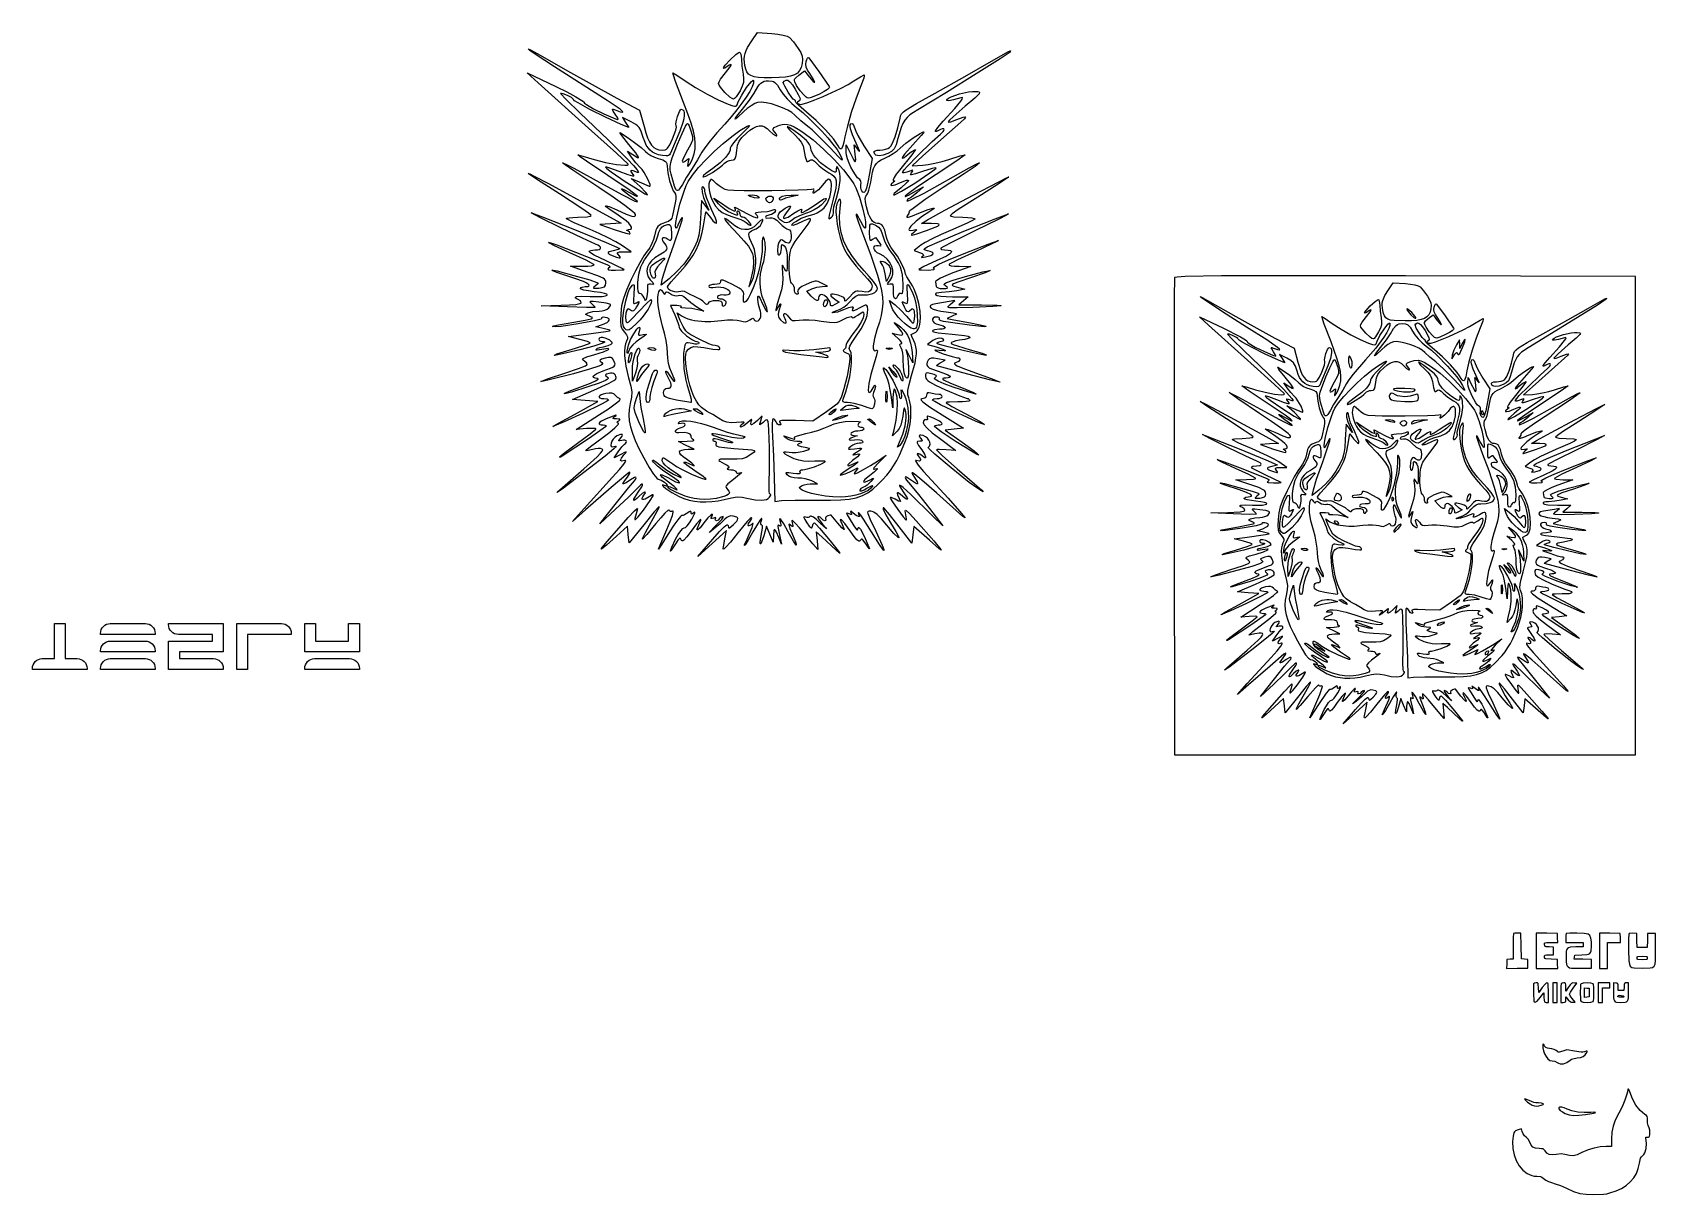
# Model space of a CAD drawing. Extents: x -210 to 584, y -218 to 350.
import ezdxf

# ---------------------------------------------------------------- set-up
doc = ezdxf.new("R2010")
doc.units = 0

msp = doc.modelspace()

# ---------------------------------------------------------------- linework, layer by layer
at = {"layer": 'Ebene 1'}
for p, q in [((142.12659, 346.45248), (144.95031, 350.49785)), ((144.95031, 350.49785), (151.9906, 350.0039)), ((151.9906, 350.0039), (154.97301, 349.696958)), ((154.97301, 349.696958), (157.525149, 349.243145)), ((33.657704, 341.743619), (32.828116, 342.482489)), ((32.828116, 342.482489), (33.926282, 342.01568)), ((36.21456, 339.936313), (33.657704, 341.743619)), ((33.926282, 342.01568), (37.152685, 340.20595)), ((138.885205, 340.289053), (139.36788, 341.6873)), ((139.36788, 341.6873), (140.060459, 343.149722)), ((140.060459, 343.149722), (142.12659, 346.45248)), ((157.525149, 349.243145), (159.471525, 348.682067)), ((159.471525, 348.682067), (160.63665, 348.05333)), ((160.63665, 348.05333), (162.529866, 345.887756)), ((162.529866, 345.887756), (164.82683, 342.72616)), ((164.82683, 342.72616), (166.08998, 340.646533)), ((267.809868, 341.233243), (268.508502, 341.547232)), ((268.778263, 341.558046), (268.50508, 340.91177)), ((268.508502, 341.547232), (268.778263, 341.558046)), ((45.708141, 333.665355), (36.21456, 339.936313)), ((37.152685, 340.20595), (53.545885, 330.88926)), ((59.704985, 324.76755), (45.708141, 333.665355)), ((128.31171, 332.99902), (128.441427, 333.50313)), ((128.441427, 333.50313), (129.146779, 334.465333)), ((129.96838, 333.63654), (129.013321, 332.963131)), ((129.146779, 334.465333), (131.62538, 337.116382)), ((129.39285, 330.82877), (131.585303, 333.644307)), ((131.028736, 334.468979), (129.96838, 333.63654)), ((131.98341, 334.81523), (131.028736, 334.468979)), ((131.585303, 333.644307), (132.051107, 334.500711)), ((131.62538, 337.116382), (134.429488, 339.656885)), ((132.089253, 334.733877), (131.98341, 334.81523)), ((132.051107, 334.500711), (132.089253, 334.733877)), ((134.429488, 339.656885), (135.541725, 340.480906)), ((135.541725, 340.480906), (136.24108, 340.79156)), ((136.24108, 340.79156), (136.529295, 340.536104)), ((136.529295, 340.536104), (136.784001, 339.84057)), ((136.784001, 339.84057), (137.08231, 337.55428)), ((137.08231, 337.55428), (137.378189, 334.053321)), ((137.378189, 334.053321), (137.91556, 330.18142)), ((138.498313, 337.499696), (138.599621, 338.908634)), ((138.568468, 336.015894), (138.498313, 337.499696)), ((138.79727, 334.41088), (138.568468, 336.015894)), ((138.599621, 338.908634), (138.885205, 340.289053)), ((139.204217, 332.625305), (138.79727, 334.41088)), ((166.08998, 340.646533), (166.782433, 338.923476)), ((166.77497, 335.33368), (166.290711, 333.429511)), ((166.984119, 337.253641), (166.77497, 335.33368)), ((166.782433, 338.923476), (166.984119, 337.253641)), ((168.556031, 334.963846), (168.72307, 336.35104)), ((168.775426, 333.599668), (168.556031, 334.963846)), ((168.72307, 336.35104), (169.020524, 337.293675)), ((169.418094, 332.137648), (168.775426, 333.599668)), ((169.020524, 337.293675), (169.36666, 337.942463)), ((169.36666, 337.942463), (169.718504, 338.239158)), ((169.718504, 338.239158), (170.03308, 338.12552)), ((170.03308, 338.12552), (175.0203, 331.32945)), ((246.398326, 328.889706), (258.35698, 335.7374)), ((263.592664, 337.575951), (251.981544, 330.238798)), ((258.35698, 335.7374), (267.809868, 341.233243)), ((268.50508, 340.91177), (263.592664, 337.575951)), ((37.633355, 325.87385), (32.355275, 330.79482)), ((32.355275, 330.79482), (46.365275, 324.08894)), ((62.300755, 303.72955), (37.633355, 325.87385)), ((53.545885, 330.88926), (53.548285, 330.89226)), ((53.548285, 330.89226), (76.226985, 318.39536)), ((103.822643, 329.676851), (103.53559, 330.83125)), ((103.53559, 330.83125), (105.471324, 329.675768)), ((104.914149, 326.533661), (103.822643, 329.676851)), ((108.81738, 316.20095), (104.914149, 326.533661)), ((105.471324, 329.675768), (109.53651, 326.89754)), ((109.53651, 326.89754), (114.718103, 323.499735)), ((125.92178, 325.54578), (126.195711, 326.363541)), ((126.176701, 324.783145), (125.92178, 325.54578)), ((126.195711, 326.363541), (126.941519, 327.632215)), ((126.941519, 327.632215), (129.39285, 330.82877)), ((128.603664, 332.88197), (128.31171, 332.99902)), ((129.013321, 332.963131), (128.603664, 332.88197)), ((138.056401, 326.055666), (137.489659, 324.175412)), ((137.91556, 330.18142), (138.177668, 327.94436)), ((138.177668, 327.94436), (138.056401, 326.055666)), ((139.768537, 331.222024), (139.204217, 332.625305)), ((139.629859, 323.570324), (141.850952, 326.379981)), ((140.585333, 330.156586), (139.768537, 331.222024)), ((141.749708, 329.384541), (140.585333, 330.156586)), ((143.356765, 328.861439), (141.749708, 329.384541)), ((141.850952, 326.379981), (142.611165, 327.044968)), ((142.967234, 325.743623), (142.340107, 323.914351)), ((142.611165, 327.044968), (142.853918, 327.122218)), ((142.853918, 327.122218), (142.98614, 327.00253)), ((143.056185, 326.449632), (142.967234, 325.743623)), ((142.98614, 327.00253), (143.056185, 326.449632)), ((145.501609, 328.542828), (143.356765, 328.861439)), ((148.279343, 328.384259), (145.501609, 328.542828)), ((145.833968, 324.939364), (146.606619, 325.71562)), ((146.606619, 325.71562), (147.411489, 326.260989)), ((147.411489, 326.260989), (148.288618, 326.609011)), ((151.78507, 328.34128), (148.279343, 328.384259)), ((148.288618, 326.609011), (149.278042, 326.793228)), ((149.278042, 326.793228), (150.4198, 326.84718)), ((150.4198, 326.84718), (152.147252, 326.690809)), ((155.535787, 328.412595), (151.78507, 328.34124)), ((151.78507, 328.34124), (151.78507, 328.34128)), ((152.147252, 326.690809), (152.836105, 326.448946)), ((152.836105, 326.448946), (153.460666, 326.056721)), ((153.460666, 326.056721), (154.673792, 324.697453)), ((158.610938, 328.648317), (155.535787, 328.412595)), ((157.59626, 325.99366), (157.99598, 326.606766)), ((157.793476, 325.280967), (157.59626, 325.99366)), ((157.99598, 326.606766), (158.96579, 327.18157)), ((161.080166, 329.080894), (158.610938, 328.648317)), ((158.96579, 327.18157), (159.333238, 327.227256)), ((159.333238, 327.227256), (159.75923, 327.096672)), ((159.75923, 327.096672), (160.779381, 326.314151)), ((160.779381, 326.314151), (162.011304, 324.848915)), ((163.013115, 329.742815), (161.080166, 329.080894)), ((164.479427, 330.666566), (163.013115, 329.742815)), ((163.025546, 326.924774), (163.03316, 327.427736)), ((163.210318, 326.329922), (163.025546, 326.924774)), ((163.03316, 327.427736), (163.246111, 327.895829)), ((164.10521, 324.63646), (163.210318, 326.329922)), ((163.246111, 327.895829), (163.67735, 328.386075)), ((163.67735, 328.386075), (165.2465, 329.66111)), ((165.548745, 331.884636), (164.479427, 330.666566)), ((165.2465, 329.66111), (168.03095, 331.79761)), ((166.290711, 333.429511), (165.548745, 331.884636)), ((168.03095, 331.79761), (170.47793, 328.57507)), ((170.52087, 330.45693), (169.418094, 332.137648)), ((170.47793, 328.57507), (172.209101, 326.564469)), ((172.230523, 327.861465), (170.52087, 330.45693)), ((172.209101, 326.564469), (172.738149, 326.159078)), ((172.748173, 326.865708), (172.230523, 327.861465)), ((172.738149, 326.159078), (172.883266, 326.139656)), ((172.93534, 326.2551), (172.748173, 326.865708)), ((172.883266, 326.139656), (172.93534, 326.2551)), ((175.0203, 331.32945), (180.02473, 324.11859)), ((189.260345, 325.056468), (192.13934, 326.79747)), ((192.13934, 326.79747), (195.385189, 328.871484)), ((195.385189, 328.871484), (197.12473, 329.77153)), ((196.912565, 328.212908), (195.4656, 324.37565)), ((197.20019, 329.365596), (196.912565, 328.212908)), ((197.12473, 329.77153), (197.20019, 329.365596)), ((231.79668, 320.8101), (246.398326, 328.889706)), ((251.981544, 330.238798), (237.338666, 321.189105)), ((46.365275, 324.08894), (51.779611, 321.406768)), ((49.047864, 320.717465), (48.629785, 320.62757)), ((48.629785, 320.62757), (51.337731, 317.73651)), ((49.828741, 320.558155), (49.047864, 320.717465)), ((51.962875, 319.731088), (49.828741, 320.558155)), ((51.337731, 317.73651), (58.142215, 311.14153)), ((51.779611, 321.406768), (56.164862, 319.060783)), ((54.000169, 318.624702), (51.962875, 319.731088)), ((54.659996, 318.116243), (54.000169, 318.624702)), ((54.908605, 317.71733), (54.659996, 318.116243)), ((55.517622, 317.115585), (54.908605, 317.71733)), ((56.164862, 319.060783), (59.071995, 317.303595)), ((71.458423, 317.285173), (59.704985, 324.76755)), ((76.226985, 318.39536), (87.310785, 312.43254)), ((114.718103, 323.499735), (120.309304, 320.265704)), ((120.309304, 320.265704), (125.788183, 317.47939)), ((126.861033, 323.711705), (126.176701, 324.783145)), ((129.035338, 321.148491), (126.861033, 323.711705)), ((131.479511, 318.868307), (129.035338, 321.148491)), ((132.501178, 318.150654), (131.479511, 318.868307)), ((133.22837, 317.88332), (132.501178, 318.150654)), ((133.782148, 318.205238), (133.22837, 317.88332)), ((133.22837, 317.88332), (133.22837, 317.88332)), ((134.567605, 319.081796), (133.782148, 318.205238)), ((136.41534, 321.96367), (134.567605, 319.081796)), ((135.57034, 316.53043), (136.252981, 318.066355)), ((136.252981, 318.066355), (137.232956, 319.858745)), ((137.489659, 324.175412), (136.41534, 321.96367)), ((137.232956, 319.858745), (139.629859, 323.570324)), ((139.483293, 318.881371), (137.364657, 315.845989)), ((141.160284, 321.59888), (139.483293, 318.881371)), ((140.988173, 317.337649), (143.30895, 320.88986)), ((142.340107, 323.914351), (141.160284, 321.59888)), ((143.30895, 320.88986), (145.053498, 323.898679)), ((145.053498, 323.898679), (145.833968, 324.939364)), ((154.673792, 324.697453), (156.10038, 322.36554)), ((156.10038, 322.36554), (157.518355, 320.283612)), ((157.518355, 320.283612), (159.484805, 317.978804)), ((158.314902, 324.170722), (157.793476, 325.280967)), ((159.951751, 321.355723), (158.314902, 324.170722)), ((159.484805, 317.978804), (161.761178, 315.708306)), ((161.749545, 318.744967), (159.951751, 321.355723)), ((162.472151, 317.890026), (161.749545, 318.744967)), ((162.011304, 324.848915), (163.44006, 322.71587)), ((162.95102, 317.53476), (162.472151, 317.890026)), ((163.44006, 322.71587), (164.917613, 320.196268)), ((165.853034, 322.023423), (164.10521, 324.63646)), ((164.917613, 320.196268), (165.659983, 318.52916)), ((165.659983, 318.52916), (165.776748, 317.94479)), ((165.776748, 317.94479), (165.735246, 317.48894)), ((167.74809, 319.7971), (165.853034, 322.023423)), ((168.850849, 318.80876), (167.74809, 319.7971)), ((169.337095, 318.534771), (168.850849, 318.80876)), ((169.85697, 318.41346), (169.337095, 318.534771)), ((170.667896, 318.488776), (169.85697, 318.41346)), ((169.85697, 318.41346), (169.85697, 318.41346)), ((171.752898, 318.832978), (170.667896, 318.488776)), ((175.23629, 320.36527), (171.752898, 318.832978)), ((173.065887, 317.537025), (177.140624, 319.210678)), ((177.624746, 321.555937), (175.23629, 320.36527)), ((177.140624, 319.210678), (185.575678, 323.115161)), ((179.207381, 322.569271), (177.624746, 321.555937)), ((180.00158, 323.418935), (179.207381, 322.569271)), ((180.10845, 323.78666), (180.00158, 323.418935)), ((180.02473, 324.11859), (180.10845, 323.78666)), ((185.575678, 323.115161), (189.260345, 325.056468)), ((193.173437, 318.396998), (190.859124, 311.39994)), ((195.4656, 324.37565), (193.173437, 318.396998)), ((222.742383, 315.816644), (231.79668, 320.8101)), ((237.338666, 321.189105), (223.33098, 312.71567)), ((237.501902, 317.376529), (237.632076, 317.72457)), ((237.632076, 317.72457), (238.37347, 318.380029)), ((238.37347, 318.380029), (239.751542, 319.085728)), ((239.751542, 319.085728), (243.73076, 320.455551)), ((244.444106, 318.54678), (240.85771, 317.54427)), ((243.73076, 320.455551), (248.195811, 321.449446)), ((245.06823, 318.660095), (244.444106, 318.54678)), ((244.47239, 316.953955), (245.137583, 317.936784)), ((245.317792, 318.48113), (245.06823, 318.660095)), ((245.137583, 317.936784), (245.317792, 318.48113)), ((251.263316, 318.412282), (246.564036, 314.39709)), ((248.195811, 321.449446), (250.181174, 321.685235)), ((250.181174, 321.685235), (251.772776, 321.68282)), ((253.37918, 320.519245), (251.263316, 318.412282)), ((251.772776, 321.68282), (252.75476, 321.564288)), ((252.75476, 321.564288), (253.389657, 321.386563)), ((253.617715, 321.066073), (253.37918, 320.519245)), ((253.389657, 321.386563), (253.617715, 321.066073)), ((57.205415, 316.033486), (55.517622, 317.115585)), ((62.981764, 312.863295), (57.205415, 316.033486)), ((58.142215, 311.14153), (72.028692, 297.805272)), ((59.071995, 317.303595), (59.830944, 316.724743)), ((59.830944, 316.724743), (60.051975, 316.38782)), ((60.051975, 316.38782), (60.322823, 315.929975)), ((60.322823, 315.929975), (61.268035, 315.208829)), ((61.268035, 315.208829), (64.77663, 313.188926)), ((70.566534, 309.076897), (62.981764, 312.863295)), ((64.77663, 313.188926), (69.767922, 310.752685)), ((69.767922, 310.752685), (75.432075, 308.32468)), ((77.741843, 312.956145), (71.458423, 317.285173)), ((74.118971, 312.811501), (74.196466, 312.943201)), ((74.447049, 312.044854), (74.118971, 312.811501)), ((74.196466, 312.943201), (74.434561, 312.936968)), ((74.434561, 312.936968), (75.391285, 312.60015)), ((75.421325, 310.45813), (74.447049, 312.044854)), ((75.391285, 312.60015), (77.726985, 311.741859)), ((76.405096, 308.859558), (75.421325, 310.45813)), ((77.726985, 311.741859), (78.928408, 311.490969)), ((78.948909, 311.883669), (77.741843, 312.956145)), ((78.928408, 311.490969), (79.08919, 311.604609)), ((79.08919, 311.604609), (78.948909, 311.883669)), ((87.310785, 312.43254), (89.461405, 304.451)), ((105.790765, 309.415144), (106.753737, 311.841851)), ((106.753737, 311.841851), (107.251522, 312.61459)), ((107.251522, 312.61459), (107.700905, 312.9038)), ((107.700905, 312.9038), (108.402498, 312.6998)), ((108.402498, 312.6998), (108.871005, 312.108647)), ((110.88179, 310.746533), (108.81738, 316.20095)), ((108.871005, 312.108647), (109.108729, 311.161609)), ((109.11797, 309.889958), (108.90103, 308.324961)), ((109.108729, 311.161609), (109.11797, 309.889958)), ((112.464416, 306.157405), (110.88179, 310.746533)), ((125.788183, 317.47939), (130.63281, 315.42474)), ((130.63281, 315.42474), (132.943961, 314.627668)), ((134.859902, 312.576895), (132.024555, 309.158255)), ((132.943961, 314.627668), (133.6896, 314.465995)), ((133.6896, 314.465995), (134.237011, 314.479036)), ((134.237011, 314.479036), (134.642493, 314.679396)), ((134.642493, 314.679396), (134.962343, 315.079679)), ((134.846304, 309.482803), (137.58849, 312.93349)), ((137.364657, 315.845989), (134.859902, 312.576895)), ((134.962343, 315.079679), (135.57034, 316.53043)), ((138.26036, 311.77013), (135.20321, 308.864781)), ((137.58849, 312.93349), (140.988173, 317.337649)), ((139.989144, 313.311851), (138.26036, 311.77013)), ((141.844106, 314.665503), (139.989144, 313.311851)), ((143.602688, 315.684973), (141.844106, 314.665503)), ((145.04233, 316.22415), (143.602688, 315.684973)), ((146.887682, 316.340206), (145.04233, 316.22415)), ((149.208296, 316.084641), (146.887682, 316.340206)), ((151.828832, 315.516647), (149.208296, 316.084641)), ((154.573949, 314.695415), (151.828832, 315.516647)), ((157.268307, 313.680135), (154.573949, 314.695415)), ((159.736567, 312.529999), (157.268307, 313.680135)), ((161.803388, 311.304197), (159.736567, 312.529999)), ((161.761178, 315.708306), (164.10892, 313.72931)), ((163.29343, 310.06192), (161.803388, 311.304197)), ((163.50491, 317.22312), (162.95102, 317.53476)), ((166.15486, 307.358123), (163.29343, 310.06192)), ((163.60388, 316.68432), (163.50491, 317.22312)), ((163.950717, 316.065016), (163.60388, 316.68432)), ((165.061453, 314.896744), (163.950717, 316.065016)), ((164.10892, 313.72931), (167.072922, 311.323757)), ((164.607427, 316.395717), (164.441169, 316.040531)), ((164.441169, 316.040531), (164.723881, 315.719472)), ((165.21148, 316.85), (164.607427, 316.395717)), ((164.723881, 315.719472), (165.46674, 315.36757)), ((168.88196, 311.58297), (165.061453, 314.896744)), ((165.543987, 317.13341), (165.21148, 316.85)), ((165.46674, 315.36757), (166.005157, 315.326559)), ((165.735246, 317.48894), (165.543987, 317.13341)), ((166.005157, 315.326559), (166.891121, 315.47071)), ((166.891121, 315.47071), (169.536778, 316.242115)), ((167.072922, 311.323757), (170.21697, 308.496143)), ((173.629201, 307.438413), (168.88196, 311.58297)), ((169.536778, 316.242115), (173.065887, 317.537025)), ((190.859124, 311.39994), (188.918166, 304.660987)), ((214.69478, 308.6427), (214.966175, 309.680632)), ((214.966175, 309.680632), (215.454936, 310.631838)), ((215.454936, 310.631838), (216.318999, 311.608681)), ((216.318999, 311.608681), (217.716303, 312.723521)), ((217.716303, 312.723521), (222.742383, 315.816644)), ((219.497008, 310.168923), (218.119234, 308.922228)), ((221.209413, 311.397256), (219.497008, 310.168923)), ((223.33098, 312.71567), (221.209413, 311.397256)), ((235.857576, 307.17578), (241.466213, 313.380443)), ((237.612105, 317.152468), (237.501902, 317.376529)), ((238.633846, 317.085934), (237.612105, 317.152468)), ((240.85771, 317.54427), (238.633846, 317.085934)), ((246.564036, 314.39709), (240.716534, 309.26389)), ((241.466213, 313.380443), (244.47239, 316.953955)), ((76.007719, 291.419526), (62.300755, 303.72955)), ((78.288605, 305.54443), (70.566534, 309.076897)), ((75.432075, 308.32468), (76.409629, 307.976675)), ((76.73425, 308.093688), (76.405096, 308.859558)), ((76.409629, 307.976675), (76.653609, 307.965564)), ((76.653609, 307.965564), (76.73425, 308.093688)), ((81.995285, 303.94788), (78.288605, 305.54443)), ((83.164165, 306.74401), (78.859855, 308.91425)), ((78.859855, 308.91425), (80.427575, 306.43107)), ((80.427575, 306.43107), (81.995285, 303.94788)), ((85.497773, 305.423142), (83.164165, 306.74401)), ((86.33757, 304.766694), (85.497773, 305.423142)), ((87.020458, 304.035179), (86.33757, 304.766694)), ((87.59226, 303.170304), (87.020458, 304.035179)), ((88.0988, 302.113776), (87.59226, 303.170304)), ((89.099385, 299.19259), (88.0988, 302.113776)), ((89.461405, 304.451), (90.3365, 301.452144)), ((106.916135, 302.1826), (102.974435, 292.61004)), ((103.441985, 298.52871), (104.944709, 302.723668)), ((104.944709, 302.723668), (105.272665, 304.216555)), ((105.094547, 305.707081), (105.167588, 306.762384)), ((105.239805, 305.02228), (105.094547, 305.707081)), ((105.167588, 306.762384), (105.790765, 309.415144)), ((105.272665, 304.216555), (105.239805, 305.02228)), ((108.46021, 306.49789), (106.916135, 302.1826)), ((108.108599, 301.141896), (109.7997, 304.658455)), ((108.90103, 308.324961), (108.46021, 306.49789)), ((109.7997, 304.658455), (110.377063, 305.603271)), ((110.377063, 305.603271), (110.74221, 305.93072)), ((110.74221, 305.93072), (111.10748, 305.617155)), ((111.10748, 305.617155), (111.578953, 304.763363)), ((111.578953, 304.763363), (112.59709, 301.95652)), ((113.587812, 302.288926), (112.464416, 306.157405)), ((112.59709, 301.95652), (113.1582, 299.635586)), ((114.274534, 298.996455), (113.587812, 302.288926)), ((128.91414, 305.67423), (125.113878, 301.437968)), ((132.024555, 309.158255), (128.91414, 305.67423)), ((132.438132, 299.685379), (136.392661, 302.550028)), ((134.058201, 308.114453), (134.209303, 308.536064)), ((134.390377, 308.222511), (134.058201, 308.114453)), ((134.209303, 308.536064), (134.846304, 309.482803)), ((135.20321, 308.864781), (134.390377, 308.222511)), ((136.392661, 302.550028), (139.839566, 304.60182)), ((139.63284, 303.177438), (137.173526, 300.76384)), ((139.508826, 301.19704), (141.281191, 302.661286)), ((140.858122, 304.565698), (139.63284, 303.177438)), ((139.839566, 304.60182), (140.907616, 305.012523)), ((141.026202, 304.901546), (140.858122, 304.565698)), ((140.907616, 305.012523), (141.026202, 304.901546)), ((141.281191, 302.661286), (142.915472, 303.747581)), ((142.915472, 303.747581), (144.430493, 304.457999)), ((144.430493, 304.457999), (145.845077, 304.794611)), ((145.845077, 304.794611), (147.178049, 304.75949)), ((147.178049, 304.75949), (148.448232, 304.354708)), ((148.448232, 304.354708), (149.67445, 303.582337)), ((149.67445, 303.582337), (150.875526, 302.44445)), ((150.875526, 302.44445), (152.687547, 300.763498)), ((152.534598, 303.090971), (152.551357, 303.403746)), ((152.688475, 302.724944), (152.534598, 303.090971)), ((152.551357, 303.403746), (153.135757, 303.97857)), ((153.469166, 301.7241), (152.688475, 302.724944)), ((153.135757, 303.97857), (154.519616, 304.66748)), ((154.153195, 300.847133), (153.469166, 301.7241)), ((154.519616, 304.66748), (155.719831, 305.099889)), ((155.719831, 305.099889), (157.070186, 305.409784)), ((157.070186, 305.409784), (158.405256, 305.568342)), ((158.405256, 305.568342), (159.559616, 305.54674)), ((159.75758, 304.394875), (159.51063, 304.33415)), ((159.51063, 304.33415), (159.810762, 303.794824)), ((159.559616, 305.54674), (161.04863, 305.165339)), ((160.440857, 304.073091), (159.75758, 304.394875)), ((159.810762, 303.794824), (160.627951, 302.845466)), ((162.77095, 302.530869), (160.440857, 304.073091)), ((160.627951, 302.845466), (163.31425, 300.25258)), ((161.04863, 305.165339), (162.843294, 304.368331)), ((165.810025, 300.205224), (162.77095, 302.530869)), ((162.843294, 304.368331), (164.895385, 303.20033)), ((164.895385, 303.20033), (167.156681, 301.705953)), ((169.58698, 304.56971), (166.15486, 307.358123)), ((167.156681, 301.705953), (172.113996, 297.916524)), ((171.630533, 302.863505), (169.58698, 304.56971)), ((170.21697, 308.496143), (173.404825, 305.39365)), ((174.356945, 300.323613), (171.630533, 302.863505)), ((173.404825, 305.39365), (176.500248, 302.163461)), ((178.258745, 302.811151), (173.629201, 307.438413)), ((176.500248, 302.163461), (179.366998, 298.95276)), ((182.091271, 298.424724), (178.258745, 302.811151)), ((188.918166, 304.660987), (187.74607, 299.45665)), ((190.244359, 304.458095), (190.297315, 305.264506)), ((190.410284, 303.359589), (190.244359, 304.458095)), ((190.297315, 305.264506), (190.573045, 305.761244)), ((191.383208, 300.35661), (190.410284, 303.359589)), ((190.573045, 305.761244), (191.07544, 305.93073)), ((191.07544, 305.93073), (191.45266, 305.745007)), ((191.45266, 305.745007), (191.847196, 305.239325)), ((191.847196, 305.239325), (192.50079, 303.577)), ((192.50079, 303.577), (193.03517, 302.176011)), ((193.03517, 302.176011), (194.06938, 300.101402)), ((212.231521, 299.450779), (213.578186, 303.817549)), ((213.578186, 303.817549), (214.69478, 308.6427)), ((215.248382, 303.987557), (213.64123, 298.61787)), ((216.069452, 305.939987), (215.248382, 303.987557)), ((217.001559, 307.54873), (216.069452, 305.939987)), ((218.119234, 308.922228), (217.001559, 307.54873)), ((224.456871, 301.099085), (225.658723, 301.720439)), ((225.658723, 301.720439), (226.403436, 301.94675)), ((226.403436, 301.94675), (226.191714, 301.435932)), ((232.008239, 302.384438), (233.133344, 304.061317)), ((232.035638, 302.056513), (232.008239, 302.384438)), ((232.451155, 302.053692), (232.035638, 302.056513)), ((234.430986, 302.97763), (232.451155, 302.053692)), ((233.133344, 304.061317), (235.857576, 307.17578)), ((235.226471, 303.339819), (234.430986, 302.97763)), ((234.519386, 300.75828), (235.856789, 302.038666)), ((235.800784, 303.445078), (235.226471, 303.339819)), ((236.152447, 303.3305), (235.800784, 303.445078)), ((235.856789, 302.038666), (236.181925, 302.590202)), ((236.279986, 303.033178), (236.152447, 303.3305)), ((236.181925, 302.590202), (236.279986, 303.033178)), ((238.926349, 307.539636), (238.255476, 306.71315)), ((238.255476, 306.71315), (238.577074, 306.588512)), ((238.577074, 306.588512), (239.489249, 306.775149)), ((244.437359, 306.650069), (238.869066, 301.68112)), ((240.716534, 309.26389), (238.926349, 307.539636)), ((239.489249, 306.775149), (242.524806, 307.92314)), ((242.524806, 307.92314), (245.558226, 309.070868)), ((246.144348, 308.324381), (244.437359, 306.650069)), ((245.558226, 309.070868), (246.468063, 309.257278)), ((246.786786, 309.13252), (246.144348, 308.324381)), ((246.468063, 309.257278), (246.786786, 309.13252)), ((72.028692, 297.805272), (81.330803, 288.524593)), ((77.823127, 301.273431), (77.765318, 301.502879)), ((77.765318, 301.502879), (77.940185, 301.46712)), ((78.568495, 300.114155), (77.823127, 301.273431)), ((77.940185, 301.46712), (81.284734, 299.312068)), ((82.100295, 295.66075), (78.568495, 300.114155)), ((81.284734, 299.312068), (84.845743, 296.75598)), ((85.455724, 291.554326), (82.100295, 295.66075)), ((84.845743, 296.75598), (87.998897, 294.267857)), ((87.998897, 294.267857), (90.119885, 292.3167)), ((89.792715, 297.158889), (89.099385, 299.19259)), ((90.556667, 295.451046), (89.792715, 297.158889)), ((90.3365, 301.452144), (91.217185, 298.976716)), ((91.423648, 294.038277), (90.556667, 295.451046)), ((91.217185, 298.976716), (92.132654, 296.986626)), ((92.426063, 292.889803), (91.423648, 294.038277)), ((92.132654, 296.986626), (93.112098, 295.443784)), ((93.112098, 295.443784), (94.184709, 294.3101)), ((94.184709, 294.3101), (95.379681, 293.547485)), ((100.4439, 293.44078), (101.001596, 293.911303)), ((101.001596, 293.911303), (102.099483, 295.587031)), ((102.099483, 295.587031), (103.441985, 298.52871)), ((103.28279, 289.17732), (105.869448, 295.8314)), ((105.869448, 295.8314), (108.108599, 301.141896)), ((112.347258, 295.789968), (110.67962, 292.86438)), ((113.124188, 297.813553), (112.347258, 295.789968)), ((113.224821, 298.705985), (113.124188, 297.813553)), ((113.1582, 299.635586), (113.224821, 298.705985)), ((114.547135, 296.135352), (114.274534, 298.996455)), ((114.42817, 293.560978), (114.547135, 296.135352)), ((119.181203, 294.144914), (117.77944, 291.98633)), ((121.74779, 297.445161), (119.181203, 294.144914)), ((125.113878, 301.437968), (121.74779, 297.445161)), ((123.932835, 292.38617), (128.207638, 296.225038)), ((128.207638, 296.225038), (132.438132, 299.685379)), ((131.655556, 293.86407), (131.515368, 292.872323)), ((132.082717, 294.906165), (131.655556, 293.86407)), ((133.265455, 296.554385), (132.082717, 294.906165)), ((135.022736, 298.58239), (133.265455, 296.554385)), ((134.825326, 292.73322), (135.241133, 295.313014)), ((137.173526, 300.76384), (135.022736, 298.58239)), ((135.241133, 295.313014), (135.995231, 297.285215)), ((135.995231, 297.285215), (137.335252, 299.097373)), ((137.335252, 299.097373), (139.508826, 301.19704)), ((152.687547, 300.763498), (154.025049, 299.999459)), ((154.025049, 299.999459), (154.374657, 300.000499)), ((154.436199, 300.277828), (154.153195, 300.847133)), ((154.374657, 300.000499), (154.436199, 300.277828)), ((163.31425, 300.25258), (165.089256, 298.499613)), ((165.089256, 298.499613), (166.373038, 296.801975)), ((168.8672, 297.5939), (165.810025, 300.205224)), ((166.373038, 296.801975), (167.225746, 295.062817)), ((167.225746, 295.062817), (167.70753, 293.18529)), ((169.705597, 296.695879), (168.8672, 297.5939)), ((170.39216, 295.707536), (169.705597, 296.695879)), ((170.856048, 294.748745), (170.39216, 295.707536)), ((171.02642, 293.93938), (170.856048, 294.748745)), ((171.184799, 292.951726), (171.02642, 293.93938)), ((172.113996, 297.916524), (177.329457, 293.356963)), ((180.43458, 294.11481), (174.356945, 300.323613)), ((179.366998, 298.95276), (181.868837, 295.908729)), ((184.655341, 289.59237), (180.43458, 294.11481)), ((181.868837, 295.908729), (183.869524, 293.178552)), ((183.496365, 296.547929), (182.091271, 298.424724)), ((184.44746, 295.00267), (183.496365, 296.547929)), ((185.143509, 293.915388), (184.44746, 295.00267)), ((185.459607, 293.644159), (185.143509, 293.915388)), ((186.288783, 293.929306), (186.029007, 293.656104)), ((186.784309, 295.018283), (186.288783, 293.929306)), ((187.263708, 296.852148), (186.784309, 295.018283)), ((187.74607, 299.45665), (187.263708, 296.852148)), ((188.3388, 291.93236), (188.3775, 295.47276)), ((188.3775, 295.47276), (190.24772, 291.58261)), ((193.18495, 296.3962), (191.383208, 300.35661)), ((192.81128, 290.98315), (192.25967, 295.45803)), ((192.25967, 295.45803), (194.20473, 292.97546)), ((194.870071, 292.678474), (193.18495, 296.3962)), ((194.06938, 300.101402), (197.04134, 295.05061)), ((197.04134, 295.05061), (201.01247, 288.87854)), ((208.756911, 293.743695), (209.60201, 294.2271)), ((209.60201, 294.2271), (210.192502, 294.927512)), ((210.192502, 294.927512), (210.843293, 296.076069)), ((210.843293, 296.076069), (212.231521, 299.450779)), ((212.722312, 295.50888), (211.792896, 293.546391)), ((213.64123, 298.61787), (212.722312, 295.50888)), ((213.212938, 292.650529), (214.694336, 293.91184)), ((214.694336, 293.91184), (217.595391, 296.390665)), ((220.932096, 295.47281), (216.893451, 290.900225)), ((217.595391, 296.390665), (221.185212, 299.016735)), ((225.08956, 300.045073), (220.932096, 295.47281)), ((221.185212, 299.016735), (224.456871, 301.099085)), ((223.243486, 290.12728), (230.478089, 297.09854)), ((226.191714, 301.435932), (225.08956, 300.045073)), ((238.869066, 301.68112), (225.776966, 290.14022)), ((230.478089, 297.09854), (234.519386, 300.75828)), ((50.929246, 285.759113), (49.620958, 286.81599)), ((49.620958, 286.81599), (51.150967, 286.143472)), ((51.150967, 286.143472), (55.106601, 284.083491)), ((58.163294, 289.7212), (57.098095, 290.60677)), ((57.098095, 290.60677), (59.543072, 290.077178)), ((61.273618, 287.528054), (58.163294, 289.7212)), ((59.543072, 290.077178), (65.021955, 288.38927)), ((71.711295, 280.54027), (61.273618, 287.528054)), ((65.021955, 288.38927), (70.537615, 286.885368)), ((70.537615, 286.885368), (75.988653, 285.869441)), ((75.988653, 285.869441), (80.134567, 285.518249)), ((81.734855, 286.00855), (76.007719, 291.419526)), ((81.330803, 288.524593), (84.270001, 285.397568)), ((83.370415, 289.49727), (81.330855, 292.48544)), ((81.330855, 292.48544), (83.920185, 290.74225)), ((81.641275, 285.797418), (81.734855, 286.00855)), ((85.431252, 286.80525), (83.370415, 289.49727)), ((83.920185, 290.74225), (86.28938, 289.301086)), ((87.521325, 284.52906), (85.431252, 286.80525)), ((86.826656, 289.503108), (85.455724, 291.554326)), ((86.28938, 289.301086), (86.791776, 289.183823)), ((86.791776, 289.183823), (86.826656, 289.503108)), ((90.119885, 292.3167), (91.270127, 291.331862)), ((91.270127, 291.331862), (92.847454, 290.349048)), ((93.596317, 291.974839), (92.426063, 292.889803)), ((92.847454, 290.349048), (94.644049, 289.482142)), ((94.966817, 291.262606), (93.596317, 291.974839)), ((94.644049, 289.482142), (96.452095, 288.84503)), ((96.569968, 290.72232), (94.966817, 291.262606)), ((95.379681, 293.547485), (96.726206, 293.117848)), ((96.452095, 288.84503), (98.633951, 288.145842)), ((98.438175, 290.3232), (96.569968, 290.72232)), ((96.726206, 293.117848), (98.253475, 292.9831)), ((98.253475, 292.9831), (99.826776, 293.157876)), ((100.314063, 290.095633), (98.438175, 290.3232)), ((98.633951, 288.145842), (99.922574, 287.41843)), ((99.826776, 293.157876), (100.4439, 293.44078)), ((99.922574, 287.41843), (100.301235, 286.983118)), ((100.301235, 286.983118), (100.539764, 286.467525)), ((100.971455, 290.133751), (100.314063, 290.095633)), ((100.539764, 286.467525), (100.707325, 285.09786)), ((101.49253, 290.298694), (100.971455, 290.133751)), ((101.915327, 290.609627), (101.49253, 290.298694)), ((102.277884, 291.085718), (101.915327, 290.609627)), ((102.191044, 284.998801), (102.522349, 286.877774)), ((102.974435, 292.61004), (102.277884, 291.085718)), ((102.522349, 286.877774), (103.28279, 289.17732)), ((108.397988, 288.408735), (108.194431, 287.597693)), ((108.194431, 287.597693), (108.271726, 287.14732)), ((108.271726, 287.14732), (108.631286, 287.071769)), ((108.880981, 289.566297), (108.397988, 288.408735)), ((108.631286, 287.071769), (109.274526, 287.385189)), ((110.67962, 292.86438), (108.880981, 289.566297)), ((109.274526, 287.385189), (110.20286, 288.10173)), ((110.20286, 288.10173), (111.036328, 288.769531)), ((111.12079, 287.24761), (110.736513, 285.380462)), ((111.036328, 288.769531), (111.427898, 288.886246)), ((111.09416, 285.111989), (111.961365, 286.272886)), ((111.436431, 288.397173), (111.12079, 287.24761)), ((111.427898, 288.886246), (111.436431, 288.397173)), ((111.961365, 286.272886), (113.10576, 288.69385)), ((115.6577, 288.169562), (112.93149, 283.88823)), ((113.10576, 288.69385), (113.940193, 291.12869)), ((113.940193, 291.12869), (114.42817, 293.560978)), ((117.77944, 291.98633), (115.6577, 288.169562)), ((116.176928, 284.441511), (119.845379, 288.385939)), ((119.845379, 288.385939), (123.932835, 292.38617)), ((126.645585, 286.704726), (123.063506, 284.0301)), ((129.360561, 289.337134), (126.645585, 286.704726)), ((127.882629, 285.598511), (128.820156, 286.52926)), ((128.820156, 286.52926), (129.447667, 287.10118)), ((130.351194, 290.589754), (129.360561, 289.337134)), ((129.447667, 287.10118), (130.285624, 287.569626)), ((130.285624, 287.569626), (131.224557, 287.886191)), ((131.075022, 291.774517), (130.351194, 290.589754)), ((131.515368, 292.872323), (131.075022, 291.774517)), ((131.224557, 287.886191), (132.154996, 288.00247)), ((132.154996, 288.00247), (133.295125, 288.167521)), ((133.295125, 288.167521), (133.700978, 288.422818)), ((133.700978, 288.422818), (134.02193, 288.836836)), ((134.02193, 288.836836), (134.48285, 290.271655)), ((134.48285, 290.271655), (134.825326, 292.73322)), ((167.70753, 293.18529), (168.327391, 289.67023)), ((168.327391, 289.67023), (168.871284, 287.833953)), ((168.871284, 287.833953), (169.167134, 287.442234)), ((169.167134, 287.442234), (169.506862, 287.346464)), ((169.506862, 287.346464), (169.911425, 287.505392)), ((169.911425, 287.505392), (170.40178, 287.87777)), ((170.40178, 287.87777), (171.122928, 288.273775)), ((171.122928, 288.273775), (171.898023, 288.185399)), ((171.638879, 291.83027), (171.184799, 292.951726)), ((172.357073, 290.613558), (171.638879, 291.83027)), ((171.898023, 288.185399), (172.821905, 287.573521)), ((173.307795, 289.340136), (172.357073, 290.613558)), ((172.821905, 287.573521), (173.98942, 286.39902)), ((175.780479, 286.777345), (173.307795, 289.340136)), ((173.98942, 286.39902), (175.172414, 285.248183)), ((178.80424, 284.45026), (175.780479, 286.777345)), ((177.329457, 293.356963), (182.417282, 288.384186)), ((182.417282, 288.384186), (186.991688, 283.355111)), ((183.869524, 293.178552), (185.23282, 290.90941)), ((185.778199, 288.490676), (184.655341, 289.59237)), ((185.23282, 290.90941), (186.249541, 288.790653)), ((185.75807, 293.55952), (185.459607, 293.644159)), ((186.029007, 293.656104), (185.75804, 293.55947)), ((185.75804, 293.55947), (185.75807, 293.55952)), ((186.33667, 288.09921), (185.778199, 288.490676)), ((186.249541, 288.790653), (186.425915, 288.255468)), ((186.425915, 288.255468), (186.33666, 288.09919)), ((186.33666, 288.09919), (186.33667, 288.09921)), ((188.508807, 290.444969), (188.3388, 291.93236)), ((189.001578, 288.633872), (188.508807, 290.444969)), ((189.749746, 286.634884), (189.001578, 288.633872)), ((190.685944, 284.583822), (189.749746, 286.634884)), ((190.24772, 291.58261), (191.863212, 288.431221)), ((191.863212, 288.431221), (192.397774, 287.612811)), ((192.397774, 287.612811), (192.765965, 287.295576)), ((192.765965, 287.295576), (192.979598, 287.476754)), ((193.050486, 288.153583), (192.81128, 290.98315)), ((192.979598, 287.476754), (193.050486, 288.153583)), ((194.20473, 292.97546), (194.835284, 292.311501)), ((194.835284, 292.311501), (194.926639, 292.367824)), ((194.926639, 292.367824), (194.870071, 292.678474)), ((201.01247, 288.87854), (199.74051, 281.44985)), ((201.97574, 291.73716), (202.003005, 292.283033)), ((202.336455, 291.04875), (201.97574, 291.73716)), ((202.003005, 292.283033), (202.486785, 292.671953)), ((202.28537, 285.288396), (203.107207, 286.38956)), ((202.905151, 290.566673), (202.336455, 291.04875)), ((202.486785, 292.671953), (203.42895, 292.904719)), ((203.67335, 290.291411), (202.905151, 290.566673)), ((203.107207, 286.38956), (204.166881, 287.313196)), ((203.42895, 292.904719), (204.83137, 292.98213)), ((204.63257, 290.22345), (203.67335, 290.291411)), ((204.166881, 287.313196), (205.516451, 288.147446)), ((206.484455, 290.530674), (204.63255, 290.22341)), ((204.63255, 290.22341), (204.63257, 290.22345)), ((204.83137, 292.98213), (206.214984, 293.080364)), ((205.516451, 288.147446), (207.207976, 288.98045)), ((206.214984, 293.080364), (207.5757, 293.347834)), ((208.74604, 291.34259), (206.484455, 290.530674)), ((207.207976, 288.98045), (209.224137, 290.023038)), ((207.5757, 293.347834), (208.756911, 293.743695)), ((210.56385, 292.300822), (208.74604, 291.34259)), ((209.224137, 290.023038), (211.307665, 291.30033)), ((211.233898, 292.860841), (210.56385, 292.300822)), ((211.792896, 293.546391), (211.233898, 292.860841)), ((211.307665, 291.30033), (213.212938, 292.650529)), ((220.384166, 290.71628), (214.364886, 283.11579)), ((215.919872, 289.509154), (215.767244, 289.130396)), ((215.767244, 289.130396), (215.865096, 288.99824)), ((215.865096, 288.99824), (216.826014, 289.289393)), ((216.893451, 290.900225), (215.919872, 289.509154)), ((216.826014, 289.289393), (217.570256, 289.98919)), ((217.570256, 289.98919), (218.585396, 291.021296)), ((218.113357, 284.967178), (223.243486, 290.12728)), ((218.585396, 291.021296), (220.197626, 292.11158)), ((220.197626, 292.11158), (222.234736, 293.24303)), ((222.234736, 293.24303), (220.384166, 290.71628)), ((225.776966, 290.14022), (220.545536, 285.3389)), ((225.776966, 285.61318), (228.409362, 285.919411)), ((228.409362, 285.919411), (231.709347, 286.550545)), ((231.709347, 286.550545), (235.255267, 287.414479)), ((242.392422, 287.78967), (232.296306, 281.06282)), ((235.255267, 287.414479), (238.625466, 288.41911)), ((238.625466, 288.41911), (244.069505, 290.139618)), ((246.462806, 290.72128), (242.392422, 287.78967)), ((244.069505, 290.139618), (246.462806, 290.72128)), ((248.527096, 284.267513), (252.520743, 286.355161)), ((253.561396, 286.67955), (251.376425, 284.943119)), ((252.520743, 286.355161), (253.328473, 286.693412)), ((253.328473, 286.693412), (253.561396, 286.67955)), ((37.345377, 278.457855), (32.835093, 281.57723)), ((32.835093, 281.57723), (33.611226, 281.304559)), ((33.611226, 281.304559), (35.724481, 280.274506)), ((35.724481, 280.274506), (42.671473, 276.59612)), ((48.189493, 271.50463), (37.345377, 278.457855)), ((54.701751, 283.110225), (50.929246, 285.759113)), ((67.316758, 274.63509), (54.701751, 283.110225)), ((55.106601, 284.083491), (67.896058, 277.079)), ((71.198969, 284.600153), (70.544605, 284.64323)), ((70.544605, 284.64323), (71.25683, 283.929388)), ((72.697416, 284.188883), (71.198969, 284.600153)), ((71.25683, 283.929388), (73.41676, 282.330504)), ((82.118404, 273.521129), (71.711295, 280.54027)), ((77.335165, 282.538), (72.697416, 284.188883)), ((73.41676, 282.330504), (80.246971, 277.686351)), ((81.709883, 280.867493), (77.335165, 282.538)), ((80.134567, 285.518249), (81.330445, 285.647165)), ((81.330445, 285.647165), (81.641275, 285.797418)), ((83.919331, 280.191624), (81.709883, 280.867493)), ((83.102748, 282.937984), (82.941906, 282.811154)), ((82.941906, 282.811154), (82.999199, 282.536357)), ((82.999199, 282.536357), (83.698665, 281.52927)), ((84.148367, 282.761343), (83.102748, 282.937984)), ((87.537285, 275.08106), (83.218865, 279.08532)), ((83.218865, 279.08532), (87.057465, 277.47773)), ((83.698665, 281.52927), (84.427571, 280.43676)), ((84.357098, 280.203668), (83.919331, 280.191624)), ((86.275115, 282.03363), (84.148367, 282.761343)), ((84.270001, 285.397568), (86.071845, 283.275407)), ((84.427571, 280.43676), (84.357098, 280.203668)), ((86.071845, 283.275407), (86.739245, 282.155097)), ((86.648439, 281.969697), (86.275115, 282.03363)), ((86.739245, 282.155097), (86.648439, 281.969697)), ((88.506915, 283.429344), (87.521325, 284.52906)), ((89.528533, 282.0017), (88.506915, 283.429344)), ((91.368054, 278.792986), (89.528533, 282.0017)), ((92.416277, 276.163635), (91.368054, 278.792986)), ((100.707325, 285.09786), (101.08902, 281.79734)), ((101.08902, 281.79734), (102.00035, 277.916743)), ((102.00035, 277.916743), (103.172358, 274.409828)), ((102.266177, 283.216925), (102.191044, 284.998801)), ((102.72505, 281.20867), (102.266177, 283.216925)), ((104.36026, 275.30289), (102.72505, 281.20867)), ((110.247528, 279.717969), (108.22709, 276.1687)), ((112.93149, 283.88823), (110.247528, 279.717969)), ((110.736513, 285.380462), (110.837119, 285.056973)), ((110.837119, 285.056973), (111.09416, 285.111989)), ((111.023666, 277.58872), (113.159138, 280.770049)), ((113.159138, 280.770049), (116.176928, 284.441511)), ((118.626921, 280.53528), (118.246856, 279.93934)), ((118.246856, 279.93934), (118.347109, 279.816238)), ((118.347109, 279.816238), (118.632148, 279.83305)), ((119.66175, 281.505196), (118.626921, 280.53528)), ((118.632148, 279.83305), (119.662262, 280.227632)), ((123.063506, 284.0301), (119.66175, 281.505196)), ((119.662262, 280.227632), (122.902381, 282.049113)), ((121.939063, 278.455141), (121.515456, 277.65862)), ((122.198173, 278.604507), (121.939063, 278.455141)), ((122.522545, 278.576994), (122.198173, 278.604507)), ((123.468252, 277.958482), (122.522545, 278.576994)), ((122.902381, 282.049113), (126.458062, 284.463187)), ((124.978536, 276.53391), (123.468252, 277.958482)), ((126.458062, 284.463187), (127.882629, 285.598511)), ((175.172414, 285.248183), (176.681876, 284.017943)), ((176.681876, 284.017943), (178.3237, 282.855686)), ((179.337204, 278.545726), (178.287235, 277.630201)), ((178.3237, 282.855686), (179.90378, 281.9088)), ((181.39979, 282.807498), (178.80424, 284.45026)), ((179.733189, 278.692562), (179.337204, 278.545726)), ((180.072956, 278.649086), (179.733189, 278.692562)), ((179.90378, 281.9088), (181.296122, 281.067766)), ((180.673166, 278.04211), (180.072956, 278.649086)), ((181.00799, 277.214008), (180.673166, 278.04211)), ((181.296122, 281.067766), (182.338845, 280.164673)), ((182.808544, 282.181385), (181.39979, 282.807498)), ((182.338845, 280.164673), (183.044535, 279.120569)), ((183.181273, 282.233172), (182.808544, 282.181385)), ((183.044535, 279.120569), (183.425781, 277.856504)), ((183.393384, 282.519442), (183.181273, 282.233172)), ((183.51719, 283.76919), (183.393384, 282.519442)), ((183.558333, 284.6161), (183.51719, 283.76919)), ((183.696228, 284.93116), (183.558333, 284.6161)), ((183.980833, 284.727513), (183.696228, 284.93116)), ((184.46211, 284.0183), (183.980833, 284.727513)), ((184.934171, 282.949797), (184.46211, 284.0183)), ((184.755691, 273.932124), (185.323036, 278.085435)), ((185.233045, 281.573354), (184.934171, 282.949797)), ((185.361683, 279.936167), (185.233045, 281.573354)), ((185.323036, 278.085435), (185.361683, 279.936167)), ((186.991688, 283.355111), (190.666893, 278.626657)), ((190.666893, 278.626657), (192.046739, 276.486699)), ((191.742805, 282.616503), (190.685944, 284.583822)), ((192.852962, 280.868742), (191.742805, 282.616503)), ((193.94905, 279.476355), (192.852962, 280.868742)), ((194.9637, 278.57516), (193.94905, 279.476355)), ((195.349105, 278.172163), (194.9637, 278.57516)), ((195.58976, 277.592919), (195.349105, 278.172163)), ((199.74051, 281.44985), (198.964281, 277.27208)), ((200.335186, 277.34565), (201.146964, 282.200923)), ((201.146964, 282.200923), (201.649309, 283.921564)), ((201.649309, 283.921564), (202.28537, 285.288396)), ((211.313449, 278.432445), (211.311653, 278.133176)), ((211.311653, 278.133176), (211.485926, 278.02671)), ((211.798332, 279.526451), (211.313449, 278.432445)), ((211.485926, 278.02671), (212.038838, 277.975143)), ((212.846753, 281.142857), (211.798332, 279.526451)), ((212.038838, 277.975143), (212.205087, 277.81926)), ((214.364886, 283.11579), (212.846753, 281.142857)), ((214.957566, 277.05606), (217.806687, 278.202701)), ((215.911723, 282.022893), (215.994821, 282.338154)), ((216.000832, 281.830169), (215.911723, 282.022893)), ((215.994821, 282.338154), (216.690453, 283.364806)), ((216.68286, 281.7838), (216.000832, 281.830169)), ((218.015277, 282.141998), (216.68286, 281.7838)), ((216.690453, 283.364806), (218.113357, 284.967178)), ((217.806687, 278.202701), (218.53327, 278.324268)), ((219.972456, 282.84771), (218.015277, 282.141998)), ((218.53327, 278.324268), (218.794127, 278.149391)), ((218.794127, 278.149391), (218.588951, 277.681614)), ((219.733834, 281.00077), (220.114816, 281.73955)), ((219.906344, 280.852505), (219.733834, 281.00077)), ((220.361984, 280.857241), (219.906344, 280.852505)), ((220.668412, 283.070335), (219.972456, 282.84771)), ((220.114816, 281.73955), (220.73214, 282.574301)), ((222.246041, 281.342477), (220.361984, 280.857241)), ((220.545536, 285.3389), (225.776966, 285.61318)), ((220.919156, 282.998548), (220.668412, 283.070335)), ((220.73214, 282.574301), (220.919156, 282.998548)), ((221.861636, 276.86033), (229.304364, 281.76601)), ((225.632786, 282.48999), (222.246041, 281.342477)), ((232.296306, 281.06282), (223.295136, 275.026661)), ((230.437276, 283.987035), (225.632786, 282.48999)), ((226.450696, 271.96395), (248.527096, 284.267513)), ((229.304364, 281.76601), (231.575412, 283.415514)), ((231.891884, 284.28522), (230.437276, 283.987035)), ((231.575412, 283.415514), (232.417836, 284.20803)), ((232.417836, 284.20803), (231.891884, 284.28522)), ((246.123496, 281.41865), (235.792846, 274.65254)), ((251.376425, 284.943119), (246.123496, 281.41865)), ((267.784876, 279.71763), (262.687855, 276.333674)), ((262.991073, 277.479176), (266.775945, 279.348603)), ((266.775945, 279.348603), (267.678902, 279.747655)), ((267.678902, 279.747655), (267.837949, 279.789651)), ((267.837949, 279.789651), (267.784876, 279.71763)), ((42.671473, 276.59612), (65.420773, 264.23422)), ((59.033913, 264.414904), (48.189493, 271.50463)), ((74.298069, 269.919861), (67.316758, 274.63509)), ((67.896058, 277.079), (78.850733, 271.081896)), ((78.500345, 273.971425), (78.834357, 273.998872)), ((78.644547, 273.630482), (78.500345, 273.971425)), ((79.276915, 272.995358), (78.644547, 273.630482)), ((78.834357, 273.998872), (79.636631, 273.693508)), ((78.850733, 271.081896), (84.986208, 268.001638)), ((82.045958, 270.91982), (79.276915, 272.995358)), ((79.636631, 273.693508), (82.606155, 272.00709)), ((80.246971, 277.686351), (87.369698, 273.128263)), ((84.741296, 269.029799), (82.045958, 270.91982)), ((85.195727, 271.294043), (82.118404, 273.521129)), ((82.606155, 272.00709), (84.999203, 270.682963)), ((84.999203, 270.682963), (85.815749, 270.372038)), ((86.220795, 270.36697), (85.195727, 271.294043)), ((85.815749, 270.372038), (86.220795, 270.36697)), ((87.057465, 277.47773), (92.049595, 275.37436)), ((87.369698, 273.128263), (89.895275, 271.636959)), ((90.370901, 272.251803), (87.537285, 275.08106)), ((89.895275, 271.636959), (91.119405, 271.07373)), ((91.064546, 271.390545), (90.370901, 272.251803)), ((91.179168, 271.155855), (91.064546, 271.390545)), ((91.119405, 271.07373), (91.179168, 271.155855)), ((92.049595, 275.37436), (92.308017, 275.330226)), ((92.308017, 275.330226), (92.448775, 275.460193)), ((92.448775, 275.460193), (92.416277, 276.163635)), ((103.172358, 274.409828), (103.772066, 273.094553)), ((103.772066, 273.094553), (104.336085, 272.23036)), ((104.336085, 272.23036), (104.822094, 271.418839)), ((104.994901, 273.688756), (104.36026, 275.30289)), ((104.822094, 271.418839), (105.050125, 270.340776)), ((105.370736, 273.298094), (104.994901, 273.688756)), ((105.050125, 270.340776), (105.022841, 268.962385)), ((105.78747, 273.18541), (105.370736, 273.298094)), ((106.310969, 273.393992), (105.78746, 273.18544)), ((105.78746, 273.18544), (105.78747, 273.18541)), ((106.890766, 273.96037), (106.310969, 273.393992)), ((108.22709, 276.1687), (106.890766, 273.96037)), ((107.000635, 266.484228), (109.029975, 272.909379)), ((109.029975, 272.909379), (110.06338, 275.581723)), ((110.06338, 275.581723), (111.023666, 277.58872)), ((117.889091, 274.869881), (117.723005, 274.347096)), ((117.723005, 274.347096), (117.875869, 272.463366)), ((117.875869, 272.463366), (118.617644, 269.758396)), ((118.228416, 275.05402), (117.889091, 274.869881)), ((118.608501, 274.877222), (118.228416, 275.05402)), ((118.920481, 274.395823), (118.608501, 274.877222)), ((119.132171, 273.683314), (118.920481, 274.395823)), ((119.211386, 272.81319), (119.132171, 273.683314)), ((119.475474, 271.412497), (119.211386, 272.81319)), ((120.19107, 269.255388), (119.475474, 271.412497)), ((121.232879, 276.464755), (121.165649, 275.059743)), ((121.165649, 275.059743), (121.299316, 273.502873)), ((121.515456, 277.65862), (121.232879, 276.464755)), ((121.299316, 273.502873), (121.619431, 271.853431)), ((121.619431, 271.853431), (122.111546, 270.170707)), ((122.111546, 270.170707), (122.761211, 268.513989)), ((126.289251, 275.412326), (124.978536, 276.53391)), ((127.761205, 274.443493), (126.289251, 275.412326)), ((129.214264, 273.730953), (127.761205, 274.443493)), ((130.468296, 273.37825), (129.214264, 273.730953)), ((133.448869, 273.201595), (130.468296, 273.37825)), ((138.505373, 273.097267), (133.448869, 273.201595)), ((151.914034, 273.08371), (138.505373, 273.097267)), ((140.501063, 270.71682), (140.529856, 270.870591)), ((141.383243, 270.280788), (140.501063, 270.71682)), ((140.529856, 270.870591), (140.872331, 270.98096)), ((140.872331, 270.98096), (142.4996, 271.06977)), ((143.51632, 269.6763), (141.383243, 270.280788)), ((142.4996, 271.06977), (143.519959, 270.988062)), ((143.519959, 270.988062), (144.448244, 270.765573)), ((144.448244, 270.765573), (145.182074, 270.436249)), ((145.182074, 270.436249), (145.61907, 270.03404)), ((145.61907, 270.03404), (145.726385, 269.756339)), ((149.265578, 269.569708), (149.91353, 270.07391)), ((149.91353, 270.07391), (150.568783, 270.38611)), ((150.568783, 270.38611), (151.201096, 270.482795)), ((151.201096, 270.482795), (151.775451, 270.364613)), ((151.775451, 270.364613), (152.25683, 270.03221)), ((164.830001, 273.29381), (151.914034, 273.08371)), ((152.25683, 270.03221), (152.571303, 269.546747)), ((156.021031, 269.819817), (157.082491, 270.432731)), ((157.082491, 270.432731), (158.878203, 270.78248)), ((161.39742, 270.15111), (158.659163, 269.444144)), ((158.878203, 270.78248), (161.42994, 270.87648)), ((164.78871, 270.84078), (161.39742, 270.15111)), ((161.42994, 270.87648), (164.78871, 270.84078)), ((169.270637, 273.469054), (164.830001, 273.29381)), ((171.388996, 273.6838), (169.270637, 273.469054)), ((172.12318, 273.8661), (171.388996, 273.6838)), ((172.561496, 273.839583), (172.12318, 273.8661)), ((172.134253, 271.966708), (172.141464, 272.368327)), ((172.449782, 271.925617), (172.134253, 271.966708)), ((172.141464, 272.368327), (172.532106, 273.1684)), ((173.027361, 272.207128), (172.449782, 271.925617)), ((172.532106, 273.1684), (172.69934, 273.606324)), ((172.69934, 273.606324), (172.561496, 273.839583)), ((174.725909, 273.586253), (173.027361, 272.207128)), ((176.744376, 275.80068), (174.725909, 273.586253)), ((178.287235, 277.630201), (176.744376, 275.80068)), ((179.087666, 266.88831), (180.308078, 270.016312)), ((180.308078, 270.016312), (181.026971, 273.25445)), ((181.172586, 276.097968), (181.00799, 277.214008)), ((181.026971, 273.25445), (181.172586, 276.097968)), ((183.26529, 274.352683), (181.95807, 269.0216)), ((183.49517, 276.293525), (183.26529, 274.352683)), ((183.425781, 277.856504), (183.49517, 276.293525)), ((183.55462, 269.491), (184.755691, 273.932124)), ((192.046739, 276.486699), (193.057116, 274.55574)), ((193.057116, 274.55574), (194.831862, 269.926467)), ((195.440475, 275.453186), (195.55948, 276.2153)), ((195.483844, 274.604633), (195.440475, 275.453186)), ((195.675171, 273.773108), (195.483844, 274.604633)), ((195.55948, 276.2153), (195.66633, 276.91483)), ((195.66633, 276.91483), (195.58976, 277.592919)), ((196.00004, 273.06208), (195.675171, 273.773108)), ((196.499195, 272.431574), (196.00004, 273.06208)), ((196.96277, 272.22085), (196.499195, 272.431574)), ((196.96281, 272.2209), (196.96277, 272.22085)), ((197.295058, 272.356737), (196.96281, 272.2209)), ((197.620352, 272.758215), (197.295058, 272.356737)), ((198.272535, 274.408405), (197.620352, 272.758215)), ((197.688537, 269.284335), (197.892021, 270.383176)), ((197.892021, 270.383176), (198.434306, 271.11713)), ((198.964281, 277.27208), (198.272535, 274.408405)), ((198.434306, 271.11713), (198.961156, 271.933198)), ((198.961156, 271.933198), (199.495206, 273.379596)), ((199.495206, 273.379596), (199.974026, 275.251892)), ((199.974026, 275.251892), (200.335186, 277.34565)), ((210.54709, 276.477702), (210.180749, 276.04229)), ((210.180749, 276.04229), (210.220048, 275.778973)), ((210.220048, 275.778973), (210.620886, 275.688101)), ((211.363176, 277.08486), (210.54709, 276.477702)), ((210.620886, 275.688101), (212.330766, 276.025092)), ((212.205087, 277.81926), (211.363176, 277.08486)), ((211.844516, 271.676975), (211.481199, 271.118753)), ((211.481199, 271.118753), (211.958285, 271.138769)), ((215.174166, 274.55631), (211.844516, 271.676975)), ((211.958285, 271.138769), (215.351861, 272.885338)), ((212.330766, 276.025092), (214.957566, 277.05606)), ((217.917437, 276.924479), (215.174166, 274.55631)), ((215.351861, 272.885338), (221.861636, 276.86033)), ((217.188571, 270.423673), (217.135966, 270.257955)), ((217.135966, 270.257955), (217.380395, 270.281146)), ((218.152969, 271.296235), (217.188571, 270.423673)), ((217.380395, 270.281146), (218.792266, 270.919855)), ((218.588951, 277.681614), (217.917437, 276.924479)), ((223.295136, 275.026661), (218.152969, 271.296235)), ((220.267824, 269.995401), (218.772876, 269.10464)), ((218.792266, 270.919855), (221.488006, 272.391)), ((222.851396, 272.09955), (220.267824, 269.995401)), ((220.520014, 268.902036), (226.450696, 271.96395)), ((221.488006, 272.391), (226.210776, 275.06809)), ((226.210776, 275.06809), (222.851396, 272.09955)), ((235.792846, 274.65254), (227.031721, 268.730071)), ((236.571816, 263.633868), (250.389434, 270.966403)), ((252.695576, 270.01499), (243.169134, 263.857166)), ((250.389434, 270.966403), (262.991073, 277.479176)), ((262.687855, 276.333674), (252.695576, 270.01499)), ((38.899865, 259.841012), (34.205133, 262.3416)), ((34.205133, 262.3416), (34.537264, 262.278084)), ((34.537264, 262.278084), (35.706249, 261.870749)), ((62.332869, 262.06283), (59.033913, 264.414904)), ((63.544493, 260.96693), (62.332869, 262.06283)), ((65.420773, 264.23422), (78.333673, 257.24241)), ((70.978185, 265.293249), (70.590838, 265.76575)), ((70.590838, 265.76575), (71.130434, 265.714155)), ((72.281059, 264.264395), (70.978185, 265.293249)), ((71.130434, 265.714155), (72.35137, 265.316069)), ((76.816278, 261.14421), (72.281059, 264.264395)), ((72.35137, 265.316069), (76.112508, 263.74582)), ((80.015109, 265.857169), (74.298069, 269.919861)), ((76.112508, 263.74582), (80.770787, 261.692126)), ((83.877949, 262.880512), (80.015109, 265.857169)), ((84.929691, 261.934915), (83.877949, 262.880512)), ((86.114083, 267.920265), (84.741296, 269.029799)), ((84.986208, 268.001638), (86.187871, 267.580963)), ((86.31188, 267.654976), (86.114083, 267.920265)), ((86.187871, 267.580963), (86.31188, 267.654976)), ((104.742905, 267.24988), (103.434735, 260.97166)), ((105.022841, 268.962385), (104.742905, 267.24988)), ((105.449298, 260.144422), (107.000635, 266.484228)), ((117.536286, 268.38863), (117.101866, 259.51985)), ((119.388716, 265.9938), (117.536286, 268.38863)), ((118.581226, 255.96104), (119.686306, 262.72645)), ((118.617644, 269.758396), (119.878966, 266.58775)), ((121.241136, 263.59958), (119.388716, 265.9938)), ((119.686306, 262.72645), (121.918526, 259.92605)), ((119.878966, 266.58775), (121.241136, 263.59958)), ((121.249001, 266.636057), (120.19107, 269.255388)), ((122.540096, 263.8487), (121.249001, 266.636057)), ((124.443079, 259.603243), (122.540096, 263.8487)), ((122.761211, 268.513989), (123.553977, 266.942563)), ((125.924076, 266.6576), (123.524946, 269.47457)), ((123.524946, 269.47457), (126.403896, 267.62951)), ((123.553977, 266.942563), (124.475396, 265.51572)), ((124.475396, 265.51572), (125.925772, 263.84094)), ((127.213203, 265.374147), (125.924076, 266.6576)), ((125.925772, 263.84094), (127.616811, 262.523848)), ((126.403896, 267.62951), (131.176366, 264.44316)), ((128.800013, 264.124865), (127.213203, 265.374147)), ((127.616811, 262.523848), (129.727925, 261.451739)), ((130.514312, 262.99473), (128.800013, 264.124865)), ((132.185905, 262.068716), (130.514312, 262.99473)), ((131.176366, 264.44316), (132.719345, 263.504995)), ((133.644599, 261.4318), (132.185905, 262.068716)), ((132.719345, 263.504995), (133.796576, 263.149278)), ((133.69097, 264.917213), (133.8346, 265.002268)), ((134.004396, 264.22718), (133.69097, 264.917213)), ((133.796576, 263.149278), (134.117614, 263.193118)), ((133.8346, 265.002268), (134.26257, 264.880891)), ((134.238693, 263.730757), (134.004396, 264.22718)), ((134.117614, 263.193118), (134.270709, 263.386507)), ((134.270709, 263.386507), (134.238693, 263.730757)), ((134.26257, 264.880891), (140.079526, 261.8342)), ((134.920787, 262.809063), (134.891181, 262.492202)), ((134.891181, 262.492202), (135.041346, 262.10539)), ((135.116362, 263.023207), (134.920787, 262.809063)), ((135.041346, 262.10539), (135.243002, 261.661962)), ((135.464106, 263.10187), (135.116362, 263.023207)), ((135.858788, 262.983973), (135.464106, 263.10187)), ((136.182084, 262.66297), (135.858788, 262.983973)), ((136.40057, 262.187895), (136.182084, 262.66297)), ((136.480826, 261.60778), (136.40057, 262.187895)), ((145.07237, 269.41493), (143.51632, 269.6763)), ((143.965592, 262.140389), (144.341305, 262.450101)), ((144.159256, 261.70596), (143.965592, 262.140389)), ((144.341305, 262.450101), (145.285748, 262.634865)), ((145.670016, 269.56043), (145.07237, 269.41493)), ((145.07237, 269.41493), (145.07237, 269.41493)), ((145.285748, 262.634865), (146.798276, 262.69445)), ((145.726385, 269.756339), (145.670016, 269.56043)), ((146.798276, 262.69445), (149.870955, 262.943819)), ((149.016576, 269.095581), (149.265578, 269.569708)), ((149.158071, 268.573119), (149.016576, 269.095581)), ((149.68161, 267.92391), (149.158071, 268.573119)), ((150.312935, 267.380708), (149.68161, 267.92391)), ((149.870955, 262.943819), (151.219592, 263.216913)), ((150.86521, 267.19374), (150.312935, 267.380708)), ((151.411358, 267.361594), (150.86521, 267.19375)), ((150.86521, 267.19375), (150.86521, 267.19374)), ((151.219592, 263.216913), (152.206436, 263.55162)), ((152.0249, 267.8828), (151.411358, 267.361594)), ((152.453439, 268.454601), (152.0249, 267.8828)), ((152.206436, 263.55162), (153.041772, 263.890083)), ((152.636206, 269.015064), (152.453439, 268.454601)), ((152.571303, 269.546747), (152.636206, 269.015064)), ((153.232849, 262.441458), (152.643375, 261.926623)), ((153.041772, 263.890083), (153.52546, 263.921698)), ((153.570436, 263.01166), (153.232849, 262.441458)), ((153.52546, 263.921698), (153.690636, 263.633284)), ((153.690636, 263.633284), (153.570436, 263.01166)), ((155.415644, 261.862108), (156.104984, 262.704648)), ((155.67205, 268.93632), (155.758842, 269.412355)), ((155.8133, 268.564531), (155.67205, 268.93632)), ((155.758842, 269.412355), (156.021031, 269.819817)), ((156.18747, 268.4614), (155.8133, 268.564531)), ((156.104984, 262.704648), (157.129109, 263.580797)), ((156.83847, 268.71287), (156.18747, 268.4613)), ((156.18747, 268.4613), (156.18747, 268.4614)), ((158.659163, 269.444144), (156.83847, 268.71287)), ((157.129109, 263.580797), (158.48781, 264.48967)), ((158.48781, 264.48967), (160.385792, 265.474192)), ((160.505945, 264.17025), (158.73079, 261.85063)), ((159.897263, 260.22629), (162.78476, 262.04514)), ((160.385792, 265.474192), (160.875055, 265.56025)), ((160.934965, 264.910227), (160.505945, 264.17025)), ((160.875055, 265.56025), (161.058058, 265.372911)), ((161.058058, 265.372911), (160.934965, 264.910227)), ((162.78476, 262.04514), (164.673926, 263.320499)), ((164.673926, 263.320499), (165.925916, 263.991751)), ((165.925916, 263.991751), (166.549025, 264.062143)), ((166.55155, 263.53492), (166.301141, 262.692773)), ((166.301141, 262.692773), (166.326978, 262.478113)), ((166.326978, 262.478113), (166.478868, 262.399908)), ((166.478868, 262.399908), (167.23688, 262.649393)), ((166.549025, 264.062143), (166.627342, 263.87303)), ((166.627342, 263.87303), (166.55155, 263.53492)), ((168.91387, 262.05127), (167.103983, 261.446687)), ((167.23688, 262.649393), (168.72733, 263.4343)), ((168.72733, 263.4343), (171.676592, 265.234851)), ((170.751789, 262.722428), (168.91387, 262.05127)), ((172.719705, 263.701236), (170.751789, 262.722428)), ((171.676592, 265.234851), (174.86503, 267.41464)), ((172.616859, 261.637208), (174.118474, 262.289811)), ((174.581744, 264.856282), (172.719705, 263.701236)), ((174.118474, 262.289811), (175.451442, 263.031846)), ((176.10203, 266.05615), (174.581744, 264.856282)), ((174.86503, 267.41464), (177.460407, 269.064254)), ((175.451442, 263.031846), (176.615305, 263.863014)), ((178.190506, 268.262496), (176.10203, 266.05615)), ((176.615305, 263.863014), (177.609603, 264.783014)), ((177.460407, 269.064254), (178.221438, 269.353466)), ((177.609603, 264.783014), (178.433876, 265.791546)), ((178.600438, 268.937274), (178.190506, 268.262496)), ((178.221438, 269.353466), (178.606099, 269.306035)), ((178.433876, 265.791546), (179.087666, 266.88831)), ((178.606099, 269.306035), (178.600438, 268.937274)), ((181.95807, 269.0216), (179.99152, 261.20819)), ((182.042008, 261.415723), (182.220928, 262.104084)), ((182.123084, 263.632848), (182.374404, 265.222709)), ((182.15871, 262.7029), (182.123084, 263.632848)), ((182.220928, 262.104084), (182.15871, 262.7029)), ((182.374404, 265.222709), (183.55462, 269.491)), ((183.388421, 265.14059), (183.329996, 262.825381)), ((183.329996, 262.825381), (183.536828, 259.978813)), ((183.743556, 266.73495), (183.388421, 265.14059)), ((184.794975, 268.654248), (183.743556, 266.73495)), ((185.180358, 268.975522), (184.794975, 268.654248)), ((185.071542, 260.507107), (185.419876, 264.56593)), ((185.462719, 268.883473), (185.180358, 268.975522)), ((185.419876, 264.56593), (185.689961, 267.496181)), ((185.634954, 268.387294), (185.462719, 268.883473)), ((185.689961, 267.496181), (185.634954, 268.387294)), ((194.831862, 269.926467), (196.359011, 264.765698)), ((196.359011, 264.765698), (197.426492, 259.893449)), ((197.81882, 267.631739), (197.688537, 269.284335)), ((198.277836, 265.23652), (197.81882, 267.631739)), ((199.285349, 261.648113), (198.277836, 265.23652)), ((218.264564, 268.817071), (218.053146, 268.16279)), ((218.053146, 268.16279), (218.224551, 268.075276)), ((218.967052, 262.021994), (218.183226, 260.77389)), ((218.224551, 268.075276), (218.715798, 268.179707)), ((218.772876, 269.10464), (218.264564, 268.817071)), ((218.715798, 268.179707), (220.520014, 268.902036)), ((219.095785, 262.47276), (218.967052, 262.021994)), ((219.455022, 263.236489), (219.012796, 262.72265)), ((219.012796, 262.72265), (219.095785, 262.47276)), ((221.038809, 264.477892), (219.455022, 263.236489)), ((220.72186, 260.84307), (223.853366, 262.12378)), ((227.031721, 268.730071), (221.038809, 264.477892)), ((223.853366, 262.12378), (228.370569, 263.896981)), ((228.711746, 262.65822), (225.752679, 260.715498)), ((228.130076, 258.93613), (236.571816, 263.633868)), ((228.370569, 263.896981), (230.952352, 264.606384)), ((231.199238, 264.208094), (228.711746, 262.65822)), ((230.952352, 264.606384), (231.392625, 264.548444)), ((231.392625, 264.548444), (231.199238, 264.208094)), ((243.169134, 263.857166), (240.265285, 261.813182)), ((35.706249, 261.870749), (40.206709, 260.159865)), ((48.835536, 254.927208), (38.899865, 259.841012)), ((40.206709, 260.159865), (55.421133, 254.09991)), ((59.330605, 249.882149), (48.835536, 254.927208)), ((51.539823, 259.439364), (51.737803, 259.598799)), ((51.596743, 259.2673), (51.539823, 259.439364)), ((55.341449, 257.402988), (51.596743, 259.2673)), ((51.737803, 259.598799), (52.81533, 259.867069)), ((52.81533, 259.867069), (54.663056, 260.046679)), ((54.663056, 260.046679), (57.114713, 260.1122)), ((63.064643, 254.10766), (55.341449, 257.402988)), ((55.421133, 254.09991), (70.922171, 247.742825)), ((57.114713, 260.1122), (61.655776, 260.36327)), ((61.655776, 260.36327), (63.037155, 260.635047)), ((63.037155, 260.635047), (63.544493, 260.96693)), ((67.541116, 252.171623), (63.064643, 254.10766)), ((73.098563, 256.93439), (67.862833, 256.62576)), ((67.862833, 256.62576), (75.300113, 253.95543)), ((78.333673, 257.24241), (73.098563, 256.93439)), ((80.709614, 258.335697), (76.816278, 261.14421)), ((82.027318, 257.149519), (80.709614, 258.335697)), ((80.770787, 261.692126), (83.569699, 260.692449)), ((81.033177, 253.870396), (81.858128, 254.05728)), ((81.858128, 254.05728), (82.831999, 254.242418)), ((82.910109, 256.130655), (82.027318, 257.149519)), ((82.831999, 254.242418), (83.324151, 254.660658)), ((83.346288, 255.295552), (82.910109, 256.130655)), ((83.324151, 254.660658), (83.346288, 255.295552)), ((83.569699, 260.692449), (84.40527, 260.554136)), ((84.40527, 260.554136), (84.936053, 260.63885)), ((85.296658, 261.42339), (84.929691, 261.934915)), ((84.936053, 260.63885), (85.215399, 260.933099)), ((85.215399, 260.933099), (85.296658, 261.42339)), ((95.669294, 254.754615), (95.227227, 253.74711)), ((96.235332, 255.578615), (95.669294, 254.754615)), ((96.951721, 256.249862), (96.235332, 255.578615)), ((96.754773, 252.88493), (97.486679, 254.377428)), ((97.844836, 256.79911), (96.951721, 256.249862)), ((97.486679, 254.377428), (98.347492, 255.435057)), ((100.266755, 257.65462), (97.844836, 256.79911)), ((98.347492, 255.435057), (99.341043, 256.06389)), ((99.341043, 256.06389), (101.145301, 256.563046)), ((101.481406, 258.118041), (100.266755, 257.65462)), ((101.145301, 256.563046), (101.765673, 256.497642)), ((102.399542, 258.80989), (101.481406, 258.118041)), ((101.765673, 256.497642), (102.226191, 256.190824)), ((102.226191, 256.190824), (102.547839, 255.619023)), ((103.04328, 259.753364), (102.399542, 258.80989)), ((102.547839, 255.619023), (102.751604, 254.758669)), ((102.751604, 254.758669), (102.889433, 252.07803)), ((103.434735, 260.97166), (103.04328, 259.753364)), ((103.982106, 246.56211), (107.175874, 255.770898)), ((104.889616, 255.72112), (105.013397, 257.578761)), ((104.994933, 254.880643), (104.889616, 255.72112)), ((105.10077, 254.738458), (104.994933, 254.880643)), ((105.013397, 257.578761), (105.449298, 260.144422)), ((105.249254, 254.78779), (105.10077, 254.738458)), ((105.695743, 255.479445), (105.249254, 254.78779)), ((106.377566, 256.99249), (105.695743, 255.479445)), ((107.506022, 259.222519), (106.377566, 256.99249)), ((107.175874, 255.770898), (108.04393, 258.679752)), ((107.952798, 259.793522), (107.506022, 259.222519)), ((108.239806, 259.87571), (107.952798, 259.793522)), ((108.04393, 258.679752), (108.239806, 259.87571)), ((116.774704, 254.920947), (116.239095, 251.38979)), ((117.101866, 259.51985), (116.774704, 254.920947)), ((117.948618, 252.653343), (118.581226, 255.96104)), ((121.918526, 259.92605), (123.184149, 258.431182)), ((123.184149, 258.431182), (124.11475, 257.531195)), ((124.11475, 257.531195), (124.708137, 257.212248)), ((124.874495, 258.262112), (124.443079, 259.603243)), ((124.708137, 257.212248), (124.877689, 257.266339)), ((124.962116, 257.4605), (124.874495, 258.262112)), ((124.877689, 257.266339), (124.962116, 257.4605)), ((128.869428, 259.555682), (128.80018, 259.44262)), ((128.80018, 259.44262), (129.329962, 258.556561)), ((129.067892, 259.539185), (128.869428, 259.555682)), ((129.796788, 259.153849), (129.067892, 259.539185)), ((129.329962, 258.556561), (130.77242, 256.792229)), ((129.727925, 261.451739), (132.438526, 260.51191)), ((132.1927, 257.22818), (129.796788, 259.153849)), ((130.77242, 256.792229), (135.51405, 251.65129)), ((133.845212, 255.911817), (132.1927, 257.22818)), ((132.438526, 260.51191), (136.754985, 258.958175)), ((134.720199, 261.168957), (133.644599, 261.4318)), ((135.512545, 254.94791), (133.845212, 255.911817)), ((135.061154, 261.204367), (134.720199, 261.168957)), ((135.242513, 261.365162), (135.061154, 261.204367)), ((135.243002, 261.661962), (135.242513, 261.365162)), ((137.171896, 254.337557), (135.512545, 254.94791)), ((136.582617, 261.027673), (136.480826, 261.60778)), ((136.8598, 260.552604), (136.582617, 261.027673)), ((136.754985, 258.958175), (138.414426, 258.170546)), ((137.270091, 260.231605), (136.8598, 260.552604)), ((138.800466, 254.081854), (137.171896, 254.337557)), ((137.771206, 260.11371), (137.270091, 260.231605)), ((138.409496, 259.956474), (137.771206, 260.11371)), ((139.193202, 259.528403), (138.409496, 259.956474)), ((138.414426, 258.170546), (139.435236, 257.50719)), ((140.375453, 254.181898), (138.800466, 254.081854)), ((140.799256, 258.12138), (139.193202, 259.528403)), ((139.435236, 257.50719), (140.899606, 256.399539)), ((140.079526, 261.8342), (142.999977, 260.404459)), ((141.874055, 254.638786), (140.375453, 254.181898)), ((141.740789, 256.778319), (140.799256, 258.12138)), ((140.899606, 256.399539), (141.400691, 256.183415)), ((141.400691, 256.183415), (141.721181, 256.180478)), ((141.721181, 256.180478), (141.841179, 256.381766)), ((141.841179, 256.381766), (141.740789, 256.778319)), ((143.273471, 255.453614), (141.874055, 254.638786)), ((142.999977, 260.404459), (144.739546, 259.903788)), ((143.08996, 253.94979), (144.275354, 254.511593)), ((144.5509, 256.62748), (143.273471, 255.453614)), ((144.85213, 260.903704), (144.159256, 261.70596)), ((144.275354, 254.511593), (145.406463, 255.28272)), ((146.277162, 258.36589), (144.5509, 256.62748)), ((144.739546, 259.903788), (145.126126, 260.003127)), ((145.169037, 260.336263), (144.85213, 260.903704)), ((145.126126, 260.003127), (145.169037, 260.336263)), ((145.406463, 255.28272), (146.355228, 256.161577)), ((147.330033, 259.027254), (146.277162, 258.36589)), ((146.355228, 256.161577), (146.99359, 257.04657)), ((146.99359, 257.04657), (147.604009, 258.593503)), ((147.570977, 258.948397), (147.330033, 259.027254)), ((147.604009, 258.593503), (147.570977, 258.948397)), ((149.120744, 260.486363), (148.956256, 260.13764)), ((148.956256, 260.13764), (149.111999, 259.856296)), ((149.111999, 259.856296), (149.536062, 259.706413)), ((149.568589, 260.81974), (149.120744, 260.486363)), ((149.536062, 259.706413), (150.930166, 259.84004)), ((151.040616, 261.28932), (149.568589, 260.81974)), ((150.930166, 259.84004), (151.990486, 259.900123)), ((151.884976, 261.523721), (151.040616, 261.28932)), ((152.643375, 261.926623), (151.884976, 261.523721)), ((151.990486, 259.900123), (153.134112, 259.504645)), ((153.134112, 259.504645), (154.403861, 258.631064)), ((154.403861, 258.631064), (155.842546, 257.25684)), ((155.042156, 260.281385), (155.061299, 261.054059)), ((155.358424, 259.54497), (155.042156, 260.281385)), ((155.061299, 261.054059), (155.415644, 261.862108)), ((156.010313, 258.845697), (155.358424, 259.54497)), ((155.842546, 257.25684), (157.087989, 256.045695)), ((156.99803, 258.18445), (156.010313, 258.845697)), ((158.178959, 257.615224), (156.99803, 258.18445)), ((157.087989, 256.045695), (158.307045, 255.053788)), ((157.981899, 260.834531), (157.647464, 260.118361)), ((157.647464, 260.118361), (157.699635, 259.700786)), ((157.699635, 259.700786), (158.11056, 259.580473)), ((158.73079, 261.85063), (157.981899, 260.834531)), ((158.11056, 259.580473), (158.852386, 259.756085)), ((159.15171, 257.42789), (158.178959, 257.615224)), ((158.307045, 255.053788), (159.359801, 254.383537)), ((158.852386, 259.756085), (159.897263, 260.22629)), ((159.75903, 257.521618), (159.15171, 257.42789)), ((159.15171, 257.42789), (159.15171, 257.42789)), ((159.359801, 254.383537), (160.106346, 254.13736)), ((160.414639, 257.791642), (159.75903, 257.521618)), ((160.106346, 254.13736), (160.633676, 253.898069)), ((162.08097, 258.88948), (160.414639, 257.791642)), ((161.828537, 256.291581), (161.9748, 256.724697)), ((162.300536, 256.12968), (161.828537, 256.291581)), ((161.9748, 256.724697), (162.619211, 257.350144)), ((163.463335, 259.762095), (162.08097, 258.88948)), ((164.213067, 256.720608), (162.300536, 256.12968)), ((162.619211, 257.350144), (163.641657, 258.089043)), ((165.212405, 260.649063), (163.463335, 259.762095)), ((163.641657, 258.089043), (166.340201, 259.591662)), ((167.228256, 258.14162), (164.213067, 256.720608)), ((167.103983, 261.446687), (165.212405, 260.649063)), ((166.340201, 259.591662), (167.776073, 260.19762)), ((166.761326, 252.75618), (169.778597, 256.694047)), ((168.857725, 258.933092), (167.228256, 258.14162)), ((167.776073, 260.19762), (169.109526, 260.6015)), ((170.006377, 259.322227), (168.857725, 258.933092)), ((169.109526, 260.6015), (172.616859, 261.637208)), ((169.778597, 256.694047), (170.560322, 257.994935)), ((170.673501, 259.300958), (170.006377, 259.322227)), ((170.560322, 257.994935), (170.858386, 258.861216)), ((170.826268, 259.1339), (170.673501, 259.300958)), ((170.858386, 258.861216), (170.826268, 259.1339)), ((179.99152, 261.20819), (179.814866, 259.784075)), ((179.814866, 259.784075), (179.877764, 259.467368)), ((179.877764, 259.467368), (180.06272, 259.39319)), ((180.06271, 259.39321), (181.09966, 260.1105)), ((180.06272, 259.39319), (180.06271, 259.39321)), ((181.09966, 260.1105), (181.656676, 260.722849)), ((181.656676, 260.722849), (182.042008, 261.415723)), ((183.536828, 259.978813), (183.977466, 256.790378)), ((183.977466, 256.790378), (184.620455, 253.449563)), ((185.231031, 256.53901), (185.071542, 260.507107)), ((185.902943, 252.6496), (185.231031, 256.53901)), ((193.646528, 261.339043), (193.283198, 261.608387)), ((193.283198, 261.608387), (193.286525, 261.03328)), ((193.286525, 261.03328), (194.365882, 257.495265)), ((195.500426, 258.12144), (193.646528, 261.339043)), ((194.365882, 257.495265), (196.830066, 251.01611)), ((196.689111, 255.910404), (195.500426, 258.12144)), ((197.393466, 254.909115), (196.689111, 255.910404)), ((197.600977, 254.830404), (197.393466, 254.909115)), ((197.426492, 259.893449), (197.721586, 257.821776)), ((197.731754, 255.016063), (197.600977, 254.830404)), ((197.721586, 257.821776), (197.822236, 256.12974)), ((197.822236, 256.12974), (197.731754, 255.016063)), ((199.86804, 260.252374), (199.285349, 261.648113)), ((199.816, 252.52163), (199.857514, 255.443424)), ((199.857514, 255.443424), (199.969526, 256.283602)), ((200.506271, 259.117853), (199.86804, 260.252374)), ((199.969526, 256.283602), (200.195813, 256.767719)), ((200.195813, 256.767719), (200.576454, 256.939089)), ((201.202232, 258.241226), (200.506271, 259.117853)), ((200.576454, 256.939089), (201.15153, 256.841027)), ((201.15153, 256.841027), (203.0453, 256.00986)), ((201.95811, 257.619176), (201.202232, 258.241226)), ((202.776096, 257.248381), (201.95811, 257.619176)), ((203.658376, 257.12552), (202.776096, 257.248381)), ((203.0453, 256.00986), (204.169996, 255.255077)), ((204.460298, 257.041394), (203.658376, 257.12552)), ((204.169996, 255.255077), (205.093339, 254.12695)), ((205.168844, 256.781316), (204.460298, 257.041394)), ((205.093339, 254.12695), (205.845545, 252.577195)), ((205.791865, 256.33374), (205.168844, 256.781316)), ((206.337211, 255.687118), (205.791865, 256.33374)), ((207.226285, 253.750545), (206.337211, 255.687118)), ((218.183226, 260.77389), (217.951538, 260.406482)), ((217.951538, 260.406482), (217.9682, 260.187431)), ((217.9682, 260.187431), (218.787275, 260.204056)), ((218.787275, 260.204056), (220.72186, 260.84307)), ((219.289197, 254.755616), (219.012796, 254.12753)), ((219.012796, 254.12753), (219.183165, 253.858798)), ((220.047055, 255.697163), (219.289197, 254.755616)), ((222.579066, 258.144149), (220.047055, 255.697163)), ((221.171996, 253.85694), (222.379945, 254.132247)), ((222.379945, 254.132247), (222.807984, 254.100104)), ((222.807984, 254.100104), (222.478009, 253.653696)), ((225.752679, 260.715498), (222.579066, 258.144149)), ((225.250516, 257.13218), (228.130076, 258.93613)), ((230.000896, 257.12918), (225.250516, 257.13218)), ((227.650246, 253.61641), (231.893973, 255.192453)), ((233.050544, 256.921036), (230.000896, 257.12918)), ((231.893973, 255.192453), (233.09596, 255.797324)), ((233.671901, 256.65814), (233.050544, 256.921036)), ((233.09596, 255.797324), (233.687821, 256.284728)), ((233.755687, 256.485465), (233.671901, 256.65814)), ((233.687821, 256.284728), (233.755687, 256.485465)), ((240.265285, 261.813182), (239.191776, 260.85967)), ((239.191776, 260.85967), (239.678476, 260.569571)), ((247.536877, 257.221406), (239.412626, 253.658)), ((239.678476, 260.569571), (241.022709, 260.331931)), ((241.022709, 260.331931), (245.460776, 260.11233)), ((245.460776, 260.11233), (247.863005, 260.042215)), ((245.919106, 253.24322), (261.165181, 259.362308)), ((250.129428, 258.508855), (247.536877, 257.221406)), ((247.863005, 260.042215), (249.750607, 259.851264)), ((249.750607, 259.851264), (250.934456, 259.568571)), ((251.225426, 259.22323), (250.129428, 258.508855)), ((250.934456, 259.568571), (251.203372, 259.401913)), ((251.203372, 259.401913), (251.225426, 259.22323)), ((263.041254, 259.22428), (251.542606, 253.56535)), ((261.165181, 259.362308), (267.665206, 261.74263)), ((266.477079, 261.010195), (263.041254, 259.22428)), ((267.665206, 261.74263), (266.477079, 261.010195)), ((43.496962, 247.338824), (42.767107, 247.84375)), ((42.767107, 247.84375), (43.904015, 247.567183)), ((45.714813, 246.203415), (43.496962, 247.338824)), ((43.904015, 247.567183), (46.768795, 246.574658)), ((53.239807, 242.71418), (45.714813, 246.203415)), ((46.768795, 246.574658), (55.951207, 243.06821)), ((65.703533, 246.9878), (59.330605, 249.882149)), ((66.841956, 246.481891), (65.703533, 246.9878)), ((67.643346, 245.982528), (66.841956, 246.481891)), ((71.925921, 250.089485), (67.541116, 252.171623)), ((70.922171, 247.742825), (77.612733, 244.84642)), ((75.715611, 248.111244), (71.925921, 250.089485)), ((75.300113, 253.95543), (80.553045, 252.317406)), ((78.406743, 246.4869), (75.715611, 248.111244)), ((83.192073, 243.1793), (78.406743, 246.4869)), ((80.553045, 252.317406), (82.151085, 252.012194)), ((81.118904, 253.698041), (81.033177, 253.870396)), ((81.538443, 253.47622), (81.118904, 253.698041)), ((82.385638, 252.87339), (81.538443, 253.47622)), ((82.151085, 252.012194), (82.586195, 252.014253)), ((82.738013, 252.12941), (82.385638, 252.87339)), ((82.586195, 252.014253), (82.738013, 252.12941)), ((93.310034, 247.254239), (92.22175, 245.24204)), ((94.143165, 249.271085), (93.310034, 247.254239)), ((93.524511, 244.872657), (94.602026, 246.901578)), ((94.609505, 251.05857), (94.143165, 249.271085)), ((94.602026, 246.901578), (95.517394, 249.012837)), ((95.227227, 253.74711), (94.609505, 251.05857)), ((95.517394, 249.012837), (96.147943, 250.95149)), ((96.147943, 250.95149), (96.754773, 252.88493)), ((98.502278, 249.811366), (98.372389, 249.387976)), ((98.372389, 249.387976), (98.478271, 248.800546)), ((98.478271, 248.800546), (98.838214, 248.07428)), ((98.849644, 250.045513), (98.502278, 249.811366)), ((98.838214, 248.07428), (99.470513, 247.23438)), ((99.396196, 250.065213), (98.849644, 250.045513)), ((100.123639, 249.845263), (99.396196, 250.065213)), ((99.470513, 247.23438), (100.102114, 246.417185)), ((100.102114, 246.417185), (100.481608, 245.678497)), ((101.013683, 249.36046), (100.123639, 249.845263)), ((100.449002, 236.488579), (103.982106, 246.56211)), ((102.041798, 248.794836), (101.013683, 249.36046)), ((102.372837, 248.76062), (102.041798, 248.794836)), ((102.604917, 248.925553), (102.372837, 248.76062)), ((102.841357, 249.953116), (102.604917, 248.925553)), ((102.889433, 252.07803), (102.841357, 249.953116)), ((115.384456, 248.408413), (114.100206, 245.45885)), ((114.973237, 244.154399), (116.181795, 246.823033)), ((116.239095, 251.38979), (115.384456, 248.408413)), ((116.181795, 246.823033), (117.161198, 249.631678)), ((117.161198, 249.631678), (117.948618, 252.653343)), ((135.51405, 251.65129), (138.349888, 248.605864)), ((138.349888, 248.605864), (140.481871, 245.933877)), ((140.761148, 251.710569), (140.926098, 252.462221)), ((140.871498, 250.740051), (140.761148, 251.710569)), ((141.255431, 249.496088), (140.871498, 250.740051)), ((140.926098, 252.462221), (141.36807, 253.049588)), ((142.83716, 245.9695), (141.255431, 249.496088)), ((141.36807, 253.049588), (142.088784, 253.527251)), ((142.088784, 253.527251), (143.08996, 253.94979)), ((147.31694, 248.354169), (147.314836, 246.09701)), ((147.442858, 249.776288), (147.31694, 248.354169)), ((147.690985, 250.354772), (147.442858, 249.776288)), ((147.860376, 250.324967), (147.690985, 250.354772)), ((148.059716, 250.08103), (147.860376, 250.324967)), ((148.469551, 249.085492), (148.059716, 250.08103)), ((148.735091, 247.736799), (148.469551, 249.085492)), ((148.846924, 244.299873), (148.735091, 247.736799)), ((154.951365, 246.160582), (154.744962, 243.867761)), ((155.225728, 247.227698), (154.951365, 246.160582)), ((155.615516, 248.09722), (155.225728, 247.227698)), ((156.112906, 248.760176), (155.615516, 248.09722)), ((156.603667, 249.003806), (156.112906, 248.760176)), ((157.18602, 248.834946), (156.603667, 249.003806)), ((156.634086, 244.85626), (156.688017, 246.118539)), ((156.688017, 246.118539), (156.897857, 246.714288)), ((156.897857, 246.714288), (157.335677, 246.70929)), ((157.958186, 248.26043), (157.18602, 248.834946)), ((157.335677, 246.70929), (158.073546, 246.16933)), ((158.608211, 247.81926), (157.958186, 248.26043)), ((158.073546, 246.16933), (158.718758, 245.255105)), ((159.29097, 247.554591), (158.608211, 247.81926)), ((159.925374, 247.486836), (159.29097, 247.554591)), ((160.430336, 247.63641), (159.925374, 247.486836)), ((160.917841, 248.196073), (160.430336, 247.63641)), ((160.633676, 253.898069), (161.033675, 253.258889)), ((161.242724, 249.06409), (160.917841, 248.196073)), ((161.033675, 253.258889), (161.300461, 252.33786)), ((161.410867, 250.12242), (161.242724, 249.06409)), ((161.300461, 252.33786), (161.428152, 251.253024)), ((161.428152, 251.253024), (161.410867, 250.12242)), ((161.482636, 244.81331), (162.211785, 246.293345)), ((162.211785, 246.293345), (163.450135, 248.284248)), ((163.450135, 248.284248), (166.761326, 252.75618)), ((184.620455, 253.449563), (185.434344, 250.14586)), ((185.434344, 250.14586), (186.387678, 247.068759)), ((187.09188, 248.826835), (185.902943, 252.6496)), ((186.387678, 247.068759), (187.449006, 244.40775)), ((188.802441, 245.058676), (187.09188, 248.826835)), ((196.830066, 251.01611), (200.367406, 241.50163)), ((199.865317, 250.152045), (199.816, 252.52163)), ((200.069411, 248.933053), (199.865317, 250.152045)), ((200.255816, 248.694881), (200.069411, 248.933053)), ((200.512495, 248.672181), (200.255816, 248.694881)), ((201.27878, 249.17696), (200.512495, 248.672181)), ((202.384894, 249.952264), (201.27878, 249.17696)), ((202.010752, 245.648554), (202.391989, 246.12804)), ((202.778201, 250.098789), (202.384894, 249.952264)), ((202.391989, 246.12804), (203.0917, 246.377865)), ((202.99009, 250.04641), (202.778201, 250.098789)), ((204.59462, 247.82401), (202.99009, 250.04641)), ((203.0917, 246.377865), (204.11786, 246.32992)), ((204.11786, 246.32992), (205.054634, 246.205605)), ((205.262484, 246.856929), (204.59462, 247.82401)), ((205.054634, 246.205605), (205.425999, 246.349368)), ((205.425999, 246.349368), (205.262484, 246.856929)), ((205.845545, 252.577195), (206.45683, 250.55753)), ((206.45683, 250.55753), (207.09212, 248.605521)), ((207.09212, 248.605521), (208.044124, 246.496494)), ((207.898876, 250.87922), (207.226285, 253.750545)), ((208.365169, 249.166935), (207.898876, 250.87922)), ((208.044124, 246.496494), (209.184068, 244.484267)), ((209.152529, 247.281626), (208.365169, 249.166935)), ((210.150912, 245.452067), (209.152529, 247.281626)), ((219.183165, 253.858798), (219.647046, 253.718204)), ((219.647046, 253.718204), (221.171996, 253.85694)), ((220.338591, 251.66288), (220.278208, 251.438048)), ((220.278208, 251.438048), (220.632382, 251.418911)), ((221.411916, 252.68621), (220.338591, 251.66288)), ((220.632382, 251.418911), (222.875523, 252.041142)), ((222.478009, 253.653696), (221.411916, 252.68621)), ((224.836326, 246.39069), (221.543206, 243.7989)), ((222.875523, 252.041142), (227.650246, 253.61641)), ((227.005312, 247.76607), (224.836326, 246.39069)), ((230.47658, 249.594726), (227.005312, 247.76607)), ((228.014106, 245.608096), (233.997213, 248.319284)), ((234.771796, 251.638192), (230.47658, 249.594726)), ((233.997213, 248.319284), (245.919106, 253.24322)), ((239.412626, 253.658), (234.771796, 251.638192)), ((239.832905, 247.769839), (236.168627, 245.836036)), ((251.542606, 253.56535), (239.832905, 247.769839)), ((245.989066, 242.43674), (257.802771, 247.036771)), ((259.612994, 247.047654), (251.394766, 243.25895)), ((257.802771, 247.036771), (262.873766, 248.78675)), ((262.051359, 248.264048), (259.612994, 247.047654)), ((262.873766, 248.78675), (262.051359, 248.264048)), ((61.124148, 239.069991), (53.239807, 242.71418)), ((55.951207, 243.06821), (71.189007, 237.03052)), ((64.936007, 237.05751), (61.124148, 239.069991)), ((62.584676, 243.34616), (62.811839, 243.668058)), ((63.247227, 242.72704), (62.584676, 243.34616)), ((62.811839, 243.668058), (63.430357, 243.931635)), ((65.051222, 241.654195), (63.247227, 242.72704)), ((63.430357, 243.931635), (65.463626, 244.17511)), ((70.981606, 238.75041), (65.051222, 241.654195)), ((65.463626, 244.17511), (66.650823, 244.24096)), ((66.650823, 244.24096), (67.51059, 244.425996)), ((67.51059, 244.425996), (68.041326, 244.711444)), ((68.109304, 245.508484), (67.643346, 245.982528)), ((68.041326, 244.711444), (68.241431, 245.078531)), ((68.241431, 245.078531), (68.109304, 245.508484)), ((79.778596, 234.59949), (70.981606, 238.75041)), ((71.960834, 242.843654), (71.943242, 242.507995)), ((71.943242, 242.507995), (72.334369, 242.132381)), ((72.381902, 243.149336), (71.960834, 242.843654)), ((72.334369, 242.132381), (73.13946, 241.706837)), ((74.413493, 243.71067), (72.381902, 243.149336)), ((73.13946, 241.706837), (76.012503, 240.66605)), ((76.844696, 244.33457), (74.413493, 243.71067)), ((76.012503, 240.66605), (77.249757, 240.308831)), ((76.457745, 242.706459), (76.602582, 242.912281)), ((76.504525, 242.418309), (76.457745, 242.706459)), ((77.094863, 241.54163), (76.504525, 242.418309)), ((76.602582, 242.912281), (77.545179, 243.130345)), ((77.489117, 244.623104), (76.844696, 244.33457)), ((77.721424, 240.690346), (77.094863, 241.54163)), ((77.249757, 240.308831), (77.796227, 240.298171)), ((77.612733, 244.84642), (77.489117, 244.623104)), ((77.545179, 243.130345), (79.488463, 243.1793)), ((77.796227, 240.298171), (77.721424, 240.690346)), ((79.488463, 243.1793), (83.192073, 243.1793)), ((89.440917, 241.217753), (87.463851, 237.87835)), ((88.752254, 237.550699), (89.741961, 239.328158)), ((90.989955, 243.4685), (89.440917, 241.217753)), ((89.741961, 239.328158), (92.407523, 243.18102)), ((92.22175, 245.24204), (90.989955, 243.4685)), ((93.193534, 238.848076), (91.981299, 237.333425)), ((92.407523, 243.18102), (93.524511, 244.872657)), ((94.814548, 240.258395), (93.193534, 238.848076)), ((93.592451, 236.811123), (95.45215, 238.21218)), ((96.830863, 241.52679), (94.814548, 240.258395)), ((95.45215, 238.21218), (98.15561, 239.745388)), ((99.252273, 243.020162), (96.830863, 241.52679)), ((99.214194, 239.26138), (97.40642, 237.3188)), ((98.15561, 239.745388), (98.979069, 240.061192)), ((98.979069, 240.061192), (99.436774, 240.082683)), ((99.518542, 239.814524), (99.214194, 239.26138)), ((99.994325, 243.689148), (99.252273, 243.020162)), ((99.436774, 240.082683), (99.518542, 239.814524)), ((100.439024, 244.338911), (99.994325, 243.689148)), ((100.597681, 244.993883), (100.439024, 244.338911)), ((100.481608, 245.678497), (100.597681, 244.993883)), ((111.684019, 241.153815), (108.851179, 237.196433)), ((109.600919, 236.258445), (111.719971, 238.945115)), ((114.100206, 245.45885), (111.684019, 241.153815)), ((111.719971, 238.945115), (113.498353, 241.552763)), ((113.498353, 241.552763), (114.973237, 244.154399)), ((140.481871, 245.933877), (141.952056, 243.438941)), ((141.952056, 243.438941), (142.452116, 242.196497)), ((142.452116, 242.196497), (142.802498, 240.92467)), ((142.802498, 240.92467), (143.075253, 238.194676)), ((143.075253, 238.194676), (142.812378, 235.052573)), ((143.456656, 244.290071), (142.83716, 245.9695)), ((143.868757, 242.275211), (143.456656, 244.290071)), ((144.077188, 240.024863), (143.868757, 242.275211)), ((144.085678, 237.63897), (144.077188, 240.024863)), ((146.77534, 239.951733), (146.124146, 236.271063)), ((147.194212, 243.372816), (146.77534, 239.951733)), ((147.314836, 246.09701), (147.194212, 243.372816)), ((147.489086, 236.70733), (148.017708, 238.495349)), ((148.017708, 238.495349), (148.422495, 240.4101)), ((148.422495, 240.4101), (148.846924, 244.299873)), ((154.744962, 243.867761), (154.988411, 242.08714)), ((154.988411, 242.08714), (155.276363, 241.660273)), ((155.276363, 241.660273), (155.673816, 241.6871)), ((155.673816, 241.6871), (156.046532, 242.127627)), ((156.046532, 242.127627), (156.351884, 242.872031)), ((156.351884, 242.872031), (156.634086, 244.85626)), ((158.718758, 245.255105), (159.160389, 243.766209)), ((159.160389, 243.766209), (159.40988, 241.643178)), ((159.40988, 241.643178), (159.478676, 238.82655)), ((159.478676, 238.82655), (159.428454, 235.490197)), ((160.474493, 237.737257), (160.648686, 240.458891)), ((160.648686, 240.458891), (160.983183, 242.891391)), ((160.983183, 242.891391), (161.482636, 244.81331)), ((187.449006, 244.40775), (188.772027, 242.080253)), ((188.772027, 242.080253), (190.763816, 239.22655)), ((191.039227, 241.333083), (188.802441, 245.058676)), ((190.763816, 239.22655), (193.154477, 236.208297)), ((193.806839, 237.638014), (191.039227, 241.333083)), ((200.367406, 241.50163), (203.636576, 231.72681)), ((201.940015, 245.007519), (202.010752, 245.648554)), ((202.171804, 244.273042), (201.940015, 245.007519)), ((202.698144, 243.513234), (202.171804, 244.273042)), ((203.511061, 242.796203), (202.698144, 243.513234)), ((204.60258, 242.19006), (203.511061, 242.796203)), ((206.688609, 241.044241), (204.60258, 242.19006)), ((205.096228, 238.666005), (205.533486, 238.716933)), ((205.157971, 238.2992), (205.096228, 238.666005)), ((205.67883, 237.57222), (205.157971, 238.2992)), ((205.533486, 238.716933), (206.50963, 238.49628)), ((206.50963, 238.49628), (207.369045, 238.127708)), ((208.418979, 239.596911), (206.688609, 241.044241)), ((209.763767, 237.92637), (208.418979, 239.596911)), ((209.184068, 244.484267), (210.38318, 242.82266)), ((211.250276, 243.90703), (210.150912, 245.452067)), ((210.38318, 242.82266), (211.612685, 241.221727)), ((213.408008, 241.007141), (211.250276, 243.90703)), ((211.612685, 241.221727), (212.83535, 239.374676)), ((212.83535, 239.374676), (213.909695, 237.510108)), ((215.277551, 237.907333), (213.408008, 241.007141)), ((221.543206, 243.7989), (224.225186, 242.87115)), ((224.225186, 242.87115), (225.456478, 242.378102)), ((225.599006, 240.98684), (225.191919, 240.601536)), ((225.191919, 240.601536), (225.313639, 240.422879)), ((225.313639, 240.422879), (227.170406, 240.68004)), ((225.456478, 242.378102), (226.068525, 241.937155)), ((226.102357, 241.492128), (225.599006, 240.98684)), ((226.068525, 241.937155), (226.102357, 241.492128)), ((232.430616, 238.79941), (226.34305, 236.007098)), ((226.526724, 244.341425), (226.556013, 244.564682)), ((227.017974, 244.009712), (226.526724, 244.341425)), ((226.556013, 244.564682), (226.798641, 244.842211)), ((226.798641, 244.842211), (228.014106, 245.608096)), ((228.092006, 243.75104), (227.017974, 244.009712)), ((227.170406, 240.68004), (229.790504, 241.481973)), ((229.38595, 243.437616), (228.092006, 243.75104)), ((230.272086, 243.086745), (229.38595, 243.437616)), ((229.790504, 241.481973), (230.509623, 241.896041)), ((230.753012, 242.707087), (230.272086, 243.086745)), ((230.509623, 241.896041), (230.831325, 242.307299)), ((230.831325, 242.307299), (230.753012, 242.707087)), ((237.332307, 241.167891), (232.430616, 238.79941)), ((233.585692, 237.158974), (238.424571, 239.340016)), ((236.168627, 245.836036), (234.701506, 244.92299)), ((234.701506, 244.92299), (234.702815, 244.631751)), ((234.702815, 244.631751), (235.036775, 244.391013)), ((235.036775, 244.391013), (236.470456, 244.16091)), ((236.470456, 244.16091), (238.219514, 244.068992)), ((238.803304, 242.085909), (237.332307, 241.167891)), ((238.219514, 244.068992), (239.330095, 243.819212)), ((238.424571, 239.340016), (245.989066, 242.43674)), ((239.624756, 242.831349), (238.803304, 242.085909)), ((239.330095, 243.819212), (239.799431, 243.40789)), ((239.799431, 243.40789), (239.624756, 242.831349)), ((242.829269, 239.287328), (240.015101, 237.873077)), ((251.394766, 243.25895), (242.829269, 239.287328)), ((44.368788, 234.220453), (44.988608, 234.259948)), ((45.129508, 233.769848), (44.368788, 234.220453)), ((44.988608, 234.259948), (46.995733, 233.864803)), ((47.264002, 232.931663), (45.129508, 233.769848)), ((46.995733, 233.864803), (55.198957, 231.67647)), ((55.62725, 230.18668), (47.264002, 232.931663)), ((53.467477, 236.12681), (59.657947, 236.16721)), ((62.213527, 233.17606), (53.467477, 236.12681)), ((55.198957, 231.67647), (62.984554, 229.438882)), ((59.657947, 236.16721), (62.029463, 236.248288)), ((62.029463, 236.248288), (63.800614, 236.440734)), ((66.816736, 231.54839), (62.213527, 233.17606)), ((63.800614, 236.440734), (64.819948, 236.718993)), ((64.819948, 236.718993), (65.000352, 236.882316)), ((65.000352, 236.882316), (64.936007, 237.05751)), ((69.447991, 230.346808), (66.816736, 231.54839)), ((70.184739, 229.809321), (69.447991, 230.346808)), ((71.189007, 237.03052), (72.31009, 236.524061)), ((72.148656, 235.16951), (71.793551, 234.753781)), ((71.793551, 234.753781), (72.210096, 234.463395)), ((72.750741, 235.669557), (72.148656, 235.16951)), ((72.210096, 234.463395), (73.423801, 234.291217)), ((72.31009, 236.524061), (72.817611, 236.09574)), ((72.817611, 236.09574), (72.750741, 235.669557)), ((73.423801, 234.291217), (75.460176, 234.23011)), ((75.460176, 234.23011), (78.675037, 234.332169)), ((78.675037, 234.332169), (79.56157, 234.451345)), ((79.56157, 234.451345), (79.778596, 234.59949)), ((85.3129, 233.900848), (83.242205, 229.7358)), ((87.463851, 237.87835), (85.3129, 233.900848)), ((86.461253, 228.20582), (86.923468, 232.23002)), ((86.923468, 232.23002), (87.362338, 234.050313)), ((87.362338, 234.050313), (87.96549, 235.807645)), ((87.96549, 235.807645), (88.752254, 237.550699)), ((91.191319, 235.752034), (90.837071, 234.141493)), ((90.837071, 234.141493), (90.932031, 232.539394)), ((90.932031, 232.539394), (91.489676, 230.983329)), ((91.981299, 237.333425), (91.191319, 235.752034)), ((91.489676, 230.983329), (92.523483, 229.51089)), ((92.404192, 233.81115), (92.409873, 234.649008)), ((92.91558, 231.80819), (92.404192, 233.81115)), ((92.409873, 234.649008), (92.603141, 235.411454)), ((92.603141, 235.411454), (92.993999, 236.123741)), ((93.577816, 230.655304), (92.91558, 231.80819)), ((92.993999, 236.123741), (93.592451, 236.811123)), ((93.938392, 230.36588), (93.577816, 230.655304)), ((94.28511, 230.25889), (93.938392, 230.36588)), ((94.670175, 230.378699), (94.285103, 230.25889)), ((94.285103, 230.25889), (94.28511, 230.25889)), ((94.937492, 230.774826), (94.670175, 230.378699)), ((95.193271, 234.621383), (94.827674, 233.466083)), ((94.827674, 233.466083), (94.90544, 232.33894)), ((94.90544, 232.33894), (95.0337, 231.432998)), ((95.0337, 231.432998), (94.937492, 230.774826)), ((96.040198, 235.880426), (95.193271, 234.621383)), ((97.40642, 237.3188), (96.040198, 235.880426)), ((97.865856, 226.89051), (98.569036, 230.30451)), ((98.569036, 230.30451), (100.449002, 236.488579)), ((105.548977, 233.521084), (101.724706, 230.06215)), ((102.776996, 228.523371), (107.104026, 233.41974)), ((108.851179, 237.196433), (105.548977, 233.521084)), ((107.104026, 233.41974), (109.600919, 236.258445)), ((142.055928, 231.301973), (140.84796, 226.74649)), ((142.812378, 235.052573), (142.055928, 231.301973)), ((142.19474, 228.7388), (142.948755, 230.667447)), ((142.948755, 230.667447), (143.517734, 232.860319)), ((143.517734, 232.860319), (143.897951, 235.217475)), ((143.897951, 235.217475), (144.085678, 237.63897)), ((145.306556, 232.76811), (144.168619, 229.031686)), ((146.124146, 236.271063), (145.306556, 232.76811)), ((146.221228, 230.161006), (146.446482, 232.395511)), ((146.446482, 232.395511), (146.86879, 234.58774)), ((146.86879, 234.58774), (147.489086, 236.70733)), ((157.00048, 236.602248), (156.992721, 235.41707)), ((156.992721, 235.41707), (157.255646, 232.72321)), ((157.125765, 236.68897), (157.00048, 236.602248)), ((157.342601, 236.470391), (157.125765, 236.68897)), ((157.255646, 232.72321), (157.392924, 230.08608)), ((158.082766, 235.21315), (157.342601, 236.470391)), ((158.84077, 233.968959), (158.082766, 235.21315)), ((159.083056, 233.794542), (158.84077, 233.968959)), ((159.252576, 233.966154), (159.083056, 233.794542)), ((159.428454, 235.490197), (159.252576, 233.966154)), ((160.455952, 234.947935), (160.474493, 237.737257)), ((160.588411, 232.312373), (160.455952, 234.947935)), ((160.867217, 230.052016), (160.588411, 232.312373)), ((193.154477, 236.208297), (195.674116, 233.38715)), ((197.109876, 233.96143), (193.806839, 237.638014)), ((195.674116, 233.38715), (198.801258, 230.01987)), ((199.652263, 231.200264), (197.109876, 233.96143)), ((201.73418, 228.657014), (199.652263, 231.200264)), ((203.636576, 231.72681), (204.788273, 227.750454)), ((206.184989, 236.711727), (205.67883, 237.57222)), ((206.695446, 235.453851), (206.184989, 236.711727)), ((207.49136, 232.42178), (206.695446, 235.453851)), ((207.369045, 238.127708), (208.227218, 237.526353)), ((208.13011, 228.73903), (207.49136, 232.42178)), ((209.34993, 231.35168), (208.13011, 228.73903)), ((208.227218, 237.526353), (208.984683, 236.775511)), ((208.984683, 236.775511), (209.54198, 235.95848)), ((209.862943, 232.673735), (209.34993, 231.35168)), ((209.54198, 235.95848), (209.955405, 234.891694)), ((209.65669, 228.96606), (210.688649, 230.578131)), ((210.69305, 236.11092), (209.763767, 237.92637)), ((210.06358, 233.825259), (209.862943, 232.673735)), ((209.955405, 234.891694), (210.06358, 233.825259)), ((210.688649, 230.578131), (211.185413, 232.358499)), ((211.176906, 234.228863), (210.69305, 236.11092)), ((211.185413, 232.358499), (211.176906, 234.228863)), ((213.909695, 237.510108), (214.69424, 235.85662)), ((214.69424, 235.85662), (215.245355, 234.090345)), ((215.245355, 234.090345), (215.670057, 231.964054)), ((216.601004, 235.085973), (215.277551, 237.907333)), ((215.670057, 231.964054), (216.111699, 227.425775)), ((216.977353, 233.929201), (216.601004, 235.085973)), ((217.120466, 233.02143), (216.977353, 233.929201)), ((217.35238, 232.215016), (217.120466, 233.02143)), ((217.964065, 230.976285), (217.35238, 232.215016)), ((219.954616, 227.87712), (217.964065, 230.976285)), ((226.34305, 236.007098), (223.810956, 234.61352)), ((223.810956, 234.61352), (224.170721, 234.464599)), ((224.170721, 234.464599), (225.150241, 234.353199)), ((225.150241, 234.353199), (228.369896, 234.28586)), ((228.369896, 234.28586), (231.297346, 234.524479)), ((230.927059, 235.351179), (231.2389, 235.777895)), ((231.150666, 235.08106), (230.927059, 235.351179)), ((231.615937, 234.765159), (231.150666, 235.08106)), ((231.2389, 235.777895), (233.585692, 237.158974)), ((231.297346, 234.524479), (231.615937, 234.765159)), ((234.415676, 230.275294), (232.658387, 229.223718)), ((237.127798, 231.53452), (234.415676, 230.275294)), ((240.583936, 232.89244), (237.127798, 231.53452)), ((238.733966, 237.10897), (238.641317, 236.912927)), ((238.641317, 236.912927), (238.768142, 236.73351)), ((240.015101, 237.873077), (238.733966, 237.10897)), ((238.768142, 236.73351), (239.636939, 236.433379)), ((239.636939, 236.433379), (241.253811, 236.226223)), ((249.242246, 236.05119), (240.583936, 232.89244)), ((240.693865, 229.389555), (246.779326, 231.16889)), ((241.253811, 236.226223), (243.532216, 236.12969)), ((249.652166, 230.72404), (242.928914, 228.434906)), ((243.532216, 236.12969), (249.242246, 236.05119)), ((246.779326, 231.16889), (255.121305, 233.385491)), ((256.266717, 232.941843), (249.652166, 230.72404)), ((255.121305, 233.385491), (257.742509, 233.973064)), ((258.195325, 233.703237), (256.266717, 232.941843)), ((257.742509, 233.973064), (258.804426, 234.08587)), ((258.804426, 234.08587), (258.195325, 233.703237)), ((348.959, 230.597), (348.82575, 221.021266)), ((350.224459, 230.879992), (348.959, 230.59674)), ((348.959, 230.59674), (348.959, 230.597)), ((354.133575, 231.104658), (350.224459, 230.879992)), ((371.9407, 231.393462), (354.133575, 231.104658)), ((406.496225, 231.493615), (371.9407, 231.393462)), ((461.916, 231.43558), (406.496225, 231.493615)), ((574.488, 231.223), (461.916, 231.43558)), ((574.488, 114.203), (574.488, 231.223)), ((59.783728, 228.709542), (55.62725, 230.18668)), ((58.31722, 225.33628), (58.674673, 225.689807)), ((58.356802, 225.13894), (58.31722, 225.33628)), ((58.680793, 224.926928), (58.356802, 225.13894)), ((58.674673, 225.689807), (59.247166, 225.979336)), ((60.071528, 224.485423), (58.680793, 224.926928)), ((59.247166, 225.979336), (60.72184, 226.24683)), ((61.207655, 228.042653), (59.783728, 228.709542)), ((62.268479, 224.064839), (60.071528, 224.485423)), ((60.72184, 226.24683), (61.92159, 226.33236)), ((62.159963, 227.450945), (61.207655, 228.042653)), ((61.92159, 226.33236), (62.543488, 226.575253)), ((62.614093, 226.954963), (62.159963, 227.450945)), ((65.0507, 223.71825), (62.268479, 224.064839)), ((62.543488, 226.575253), (62.614093, 226.954963)), ((62.984554, 229.438882), (66.443607, 228.281233)), ((64.917682, 225.875173), (64.770459, 225.637224)), ((64.770459, 225.637224), (64.827812, 225.481644)), ((64.827812, 225.481644), (65.612247, 225.377448)), ((65.769857, 226.63831), (64.917682, 225.875173)), ((68.12818, 223.330595), (65.0507, 223.71825)), ((65.612247, 225.377448), (67.382987, 225.48231)), ((66.92306, 227.561662), (65.769857, 226.63831)), ((66.443607, 228.281233), (66.9716, 227.906803)), ((66.9716, 227.906803), (66.92306, 227.561662)), ((67.382987, 225.48231), (69.062795, 225.709488)), ((70.193189, 222.893038), (68.12818, 223.330595)), ((69.062795, 225.709488), (70.106181, 226.13442)), ((70.106181, 226.13442), (70.654812, 226.859465)), ((70.621222, 229.262582), (70.184739, 229.809321)), ((71.278333, 222.444908), (70.193189, 222.893038)), ((70.821681, 228.667998), (70.621222, 229.262582)), ((70.654812, 226.859465), (70.850357, 227.98698)), ((70.850357, 227.98698), (70.821681, 228.667998)), ((71.463646, 222.22917), (71.278333, 222.444908)), ((80.83937, 224.42701), (79.340778, 220.376243)), ((80.483535, 219.25992), (81.733079, 223.310649)), ((83.242205, 229.7358), (80.83937, 224.42701)), ((81.733079, 223.310649), (82.421263, 224.923521)), ((82.421263, 224.923521), (83.114995, 226.165043)), ((83.114995, 226.165043), (83.786729, 226.962952)), ((83.786729, 226.962952), (84.408919, 227.24498)), ((84.443229, 222.3099), (84.242761, 219.657185)), ((84.408919, 227.24498), (84.56369, 226.855534)), ((84.621693, 225.795201), (84.443229, 222.3099)), ((84.56369, 226.855534), (84.621693, 225.795201)), ((86.397081, 225.644444), (86.461253, 228.20582)), ((86.53071, 223.96347), (86.397081, 225.644444)), ((86.884708, 223.042891), (86.53071, 223.96347)), ((87.151398, 222.830248), (86.884708, 223.042891)), ((87.481643, 222.7627), (87.151398, 222.830248)), ((88.041842, 222.605473), (87.481643, 222.7627)), ((88.606768, 222.177401), (88.041842, 222.605473)), ((91.23117, 223.774999), (90.855767, 221.38394)), ((91.384202, 227.254535), (91.156789, 226.732878)), ((91.156789, 226.732878), (91.205504, 225.86557)), ((91.205504, 225.86557), (91.23117, 223.774999)), ((91.924165, 227.465205), (91.384202, 227.254535)), ((92.813104, 227.39955), (91.924165, 227.465205)), ((92.523483, 229.51089), (93.702015, 228.159198)), ((93.824322, 227.267547), (92.813104, 227.39955)), ((93.702015, 228.159198), (94.128127, 227.46609)), ((94.066058, 227.315249), (93.824322, 227.267547)), ((94.128127, 227.46609), (94.066058, 227.315249)), ((96.219274, 220.818688), (96.408106, 222.383985)), ((96.408106, 222.383985), (96.76597, 223.70647)), ((96.76597, 223.70647), (97.122281, 224.512469)), ((97.122281, 224.512469), (97.473708, 224.760484)), ((97.473708, 224.760484), (97.943421, 224.439614)), ((101.724706, 230.06215), (97.865856, 226.89051)), ((97.943421, 224.439614), (98.65459, 223.53896)), ((98.65459, 223.53896), (99.200361, 222.882089)), ((99.200361, 222.882089), (99.613994, 222.575059)), ((99.613994, 222.575059), (99.879567, 222.623886)), ((99.879567, 222.623886), (99.98116, 223.03459)), ((99.98116, 223.03459), (100.109964, 223.556903)), ((100.109964, 223.556903), (100.498721, 223.690001)), ((100.498721, 223.690001), (101.202251, 223.427439)), ((100.975486, 226.12175), (101.460098, 226.89099)), ((101.109571, 225.523894), (100.975486, 226.12175)), ((101.487061, 224.968968), (101.109571, 225.523894)), ((101.202251, 223.427439), (102.27537, 222.76277)), ((101.460098, 226.89099), (102.776996, 228.523371)), ((102.06272, 224.477502), (101.487061, 224.968968)), ((102.791312, 224.07003), (102.06272, 224.477502)), ((102.27537, 222.76277), (103.282561, 222.216026)), ((104.52635, 223.589195), (102.791312, 224.07003)), ((105.442324, 223.556896), (104.52635, 223.589195)), ((106.330286, 223.69072), (105.442324, 223.556896)), ((107.389698, 223.875032), (106.330286, 223.69072)), ((108.423625, 223.894913), (107.389698, 223.875032)), ((109.313624, 223.757627), (108.423625, 223.894913)), ((109.941256, 223.47044), (109.313624, 223.757627)), ((111.710442, 222.453661), (109.941256, 223.47044)), ((114.408196, 221.23331), (111.710442, 222.453661)), ((121.352898, 226.673756), (121.125736, 226.31135)), ((121.125736, 226.31135), (121.380421, 225.99185)), ((121.971412, 226.970503), (121.352898, 226.673756)), ((121.380421, 225.99185), (122.073852, 225.811906)), ((122.886824, 227.170991), (121.971412, 226.970503)), ((122.073852, 225.811906), (123.10009, 225.784275)), ((124.004676, 227.24462), (122.886824, 227.170991)), ((123.10009, 225.784275), (124.353196, 225.92171)), ((125.269368, 227.338062), (124.004676, 227.24462)), ((124.353196, 225.92171), (125.702608, 226.041495)), ((126.168467, 227.619533), (125.269368, 227.338062)), ((125.702608, 226.041495), (127.041833, 225.968806)), ((126.705409, 228.090749), (126.168467, 227.619533)), ((126.883626, 228.75343), (126.705409, 228.090749)), ((126.94791, 229.122392), (126.883626, 228.75343)), ((127.15633, 229.342616), (126.94791, 229.122392)), ((127.041833, 225.968806), (128.309327, 225.729592)), ((127.532241, 229.407889), (127.15633, 229.342616)), ((128.098996, 229.311995), (127.532241, 229.407889)), ((129.898454, 228.611849), (128.098996, 229.311995)), ((128.309327, 225.729592), (129.443546, 225.349808)), ((129.443546, 225.349808), (130.382947, 224.855403)), ((132.741536, 227.19246), (129.898454, 228.611849)), ((130.382947, 224.855403), (131.065987, 224.272331)), ((131.074067, 222.51109), (130.423252, 222.202889)), ((131.065987, 224.272331), (131.431121, 223.626542)), ((131.416806, 222.94399), (131.074067, 222.51109)), ((131.431121, 223.626542), (131.416806, 222.94399)), ((135.9396, 225.436115), (132.741536, 227.19246)), ((136.954291, 224.760302), (135.9396, 225.436115)), ((137.64614, 224.145969), (136.954291, 224.760302)), ((138.065185, 223.538043), (137.64614, 224.145969)), ((138.261465, 222.881456), (138.065185, 223.538043)), ((138.185886, 221.20201), (138.261465, 222.881456)), ((141.567889, 222.649503), (140.320017, 220.352848)), ((140.78961, 226.28039), (140.81171, 226.28139)), ((140.78966, 226.28017), (140.78961, 226.28039)), ((140.84796, 226.74649), (140.78966, 226.28017)), ((140.81171, 226.28139), (141.288249, 226.96609)), ((141.288249, 226.96609), (142.19474, 228.7388)), ((142.886576, 225.600633), (141.567889, 222.649503)), ((144.168619, 229.031686), (142.886576, 225.600633)), ((146.192091, 227.914588), (146.221228, 230.161006)), ((146.358136, 225.686618), (146.192091, 227.914588)), ((146.718427, 223.50746), (146.358136, 225.686618)), ((147.272029, 221.407477), (146.718427, 223.50746)), ((156.675559, 224.68093), (155.772606, 221.54921)), ((157.207614, 227.465936), (156.675559, 224.68093)), ((157.392924, 230.08608), (157.207614, 227.465936)), ((161.28772, 228.388313), (160.867217, 230.052016)), ((161.549653, 227.849409), (161.28772, 228.388313)), ((161.845266, 227.54271), (161.549653, 227.849409)), ((162.364598, 227.084467), (161.845266, 227.54271)), ((162.763872, 226.426163), (162.364598, 227.084467)), ((163.003736, 225.65579), (162.763872, 226.426163)), ((163.044836, 224.86134), (163.003736, 225.65579)), ((163.072322, 224.095106), (163.044836, 224.86134)), ((163.27515, 223.401571), (163.072322, 224.095106)), ((163.619606, 222.85701), (163.27515, 223.401571)), ((164.071976, 222.5377), (163.619606, 222.85701)), ((164.5431, 222.45573), (164.071976, 222.5377)), ((164.807039, 222.622955), (164.5431, 222.45573)), ((164.662264, 224.509774), (164.602442, 224.093818)), ((164.602442, 224.093818), (164.692306, 223.66668)), ((165.273564, 225.346191), (164.662264, 224.509774)), ((164.692306, 223.66668), (164.858528, 223.029798)), ((164.858528, 223.029798), (164.807039, 222.622955)), ((166.611407, 226.252038), (165.273564, 225.346191)), ((168.760996, 227.30342), (166.611407, 226.252038)), ((171.366451, 228.387105), (168.760996, 227.30342)), ((169.078226, 223.92197), (171.538086, 225.08532)), ((171.180376, 221.59954), (169.078226, 223.92197)), ((173.13555, 228.816541), (171.366451, 228.387105)), ((171.538086, 225.08532), (174.037552, 225.925713)), ((173.873106, 228.798524), (173.13555, 228.816541)), ((174.601542, 228.632075), (173.873106, 228.798524)), ((174.037552, 225.925713), (176.592196, 226.31249)), ((176.297676, 227.87405), (174.601542, 228.632075)), ((179.185836, 226.37629), (176.297676, 227.87405)), ((176.592196, 226.31249), (179.185836, 226.37629)), ((181.173532, 222.441376), (180.784094, 222.266684)), ((181.904403, 222.450767), (181.173532, 222.441376)), ((184.368176, 221.94744), (181.904403, 222.450767)), ((191.521638, 222.860654), (189.936476, 221.10377)), ((192.819535, 223.772128), (191.521638, 222.860654)), ((193.487756, 223.964652), (192.819535, 223.772128)), ((194.236559, 224.010404), (193.487756, 223.964652)), ((196.179106, 223.7477), (194.236559, 224.010404)), ((197.982076, 223.483226), (196.179106, 223.7477)), ((199.194752, 223.575143), (197.982076, 223.483226)), ((198.801258, 230.01987), (200.488626, 227.827875)), ((198.813922, 222.236593), (200.152305, 222.480738)), ((200.02661, 224.085135), (199.194752, 223.575143)), ((200.687126, 225.07489), (200.02661, 224.085135)), ((200.152305, 222.480738), (201.323545, 222.853239)), ((200.488626, 227.827875), (200.881699, 227.024574)), ((200.945227, 225.707296), (200.687126, 225.07489)), ((200.881699, 227.024574), (201.021992, 226.337453)), ((201.021992, 226.337453), (200.945227, 225.707296)), ((201.323545, 222.853239), (202.29366, 223.340457)), ((203.140839, 226.614124), (201.73418, 228.657014)), ((202.29366, 223.340457), (203.028671, 223.928755)), ((203.028671, 223.928755), (203.494596, 224.604495)), ((203.657456, 225.35404), (203.140839, 226.614124)), ((203.494596, 224.604495), (203.657456, 225.35404)), ((204.788273, 227.750454), (205.604413, 224.25706)), ((205.604413, 224.25706), (206.083514, 221.097416)), ((208.485599, 227.365835), (208.760176, 227.898273)), ((208.85041, 227.240504), (208.485599, 227.365835)), ((208.760176, 227.898273), (209.65669, 228.96606)), ((209.87206, 227.39404), (208.85041, 227.240504)), ((210.850764, 227.449422), (209.87206, 227.39404)), ((211.16699, 227.311898), (210.850764, 227.449422)), ((211.383021, 227.032083), (211.16699, 227.311898)), ((211.560163, 225.949129), (211.383021, 227.032083)), ((211.451134, 222.436239), (211.47352, 224.00767)), ((211.625516, 221.25578), (211.451134, 222.436239)), ((211.47352, 224.00767), (211.560163, 225.949129)), ((213.92207, 222.385087), (213.6223, 221.82938)), ((214.312688, 222.747138), (213.92207, 222.385087)), ((214.743599, 222.884695), (214.312688, 222.747138)), ((215.16425, 222.76692), (214.743599, 222.884695)), ((215.427612, 222.708583), (215.16425, 222.76692)), ((215.647782, 222.882949), (215.427612, 222.708583)), ((215.962114, 223.830494), (215.647782, 222.882949)), ((216.114375, 225.410965), (215.962114, 223.830494)), ((216.111699, 227.425775), (216.114375, 225.410965)), ((218.1333, 225.795251), (218.243614, 226.855584)), ((218.2634, 222.30995), (218.1333, 225.795251)), ((218.243614, 226.855584), (218.4622, 227.24503)), ((218.461364, 219.67535), (218.2634, 222.30995)), ((218.4622, 227.24503), (218.864363, 226.899038)), ((218.864363, 226.899038), (219.474501, 225.956993)), ((219.474501, 225.956993), (220.98709, 222.86033)), ((220.839175, 226.518277), (219.954616, 227.87712)), ((221.640213, 224.999789), (220.839175, 226.518277)), ((220.98709, 222.86033), (221.742993, 220.646839)), ((222.979493, 221.605036), (221.640213, 224.999789)), ((231.991138, 222.67378), (231.968606, 222.2633)), ((232.549287, 223.000034), (231.991138, 222.67378)), ((232.203684, 228.809848), (232.066746, 228.48875)), ((232.066746, 228.48875), (232.328136, 226.24732)), ((232.658387, 229.223718), (232.203684, 228.809848)), ((232.328136, 226.24732), (232.616369, 225.860601)), ((233.582698, 223.221301), (232.549287, 223.000034)), ((232.616369, 225.860601), (233.312555, 225.543954)), ((233.312555, 225.543954), (234.312196, 225.330025)), ((235.031016, 223.31682), (233.582698, 223.221301)), ((234.312196, 225.330025), (235.510796, 225.25146)), ((238.740081, 223.59521), (235.031016, 223.31682)), ((235.510796, 225.25146), (237.106057, 225.289752)), ((236.318713, 227.360323), (236.622787, 227.762129)), ((236.417944, 226.971734), (236.318713, 227.360323)), ((236.846576, 226.56209), (236.417944, 226.971734)), ((236.622787, 227.762129), (237.404069, 228.211423)), ((237.685016, 225.857821), (236.846576, 226.56209)), ((237.106057, 225.289752), (237.801154, 225.46279)), ((237.404069, 228.211423), (240.693865, 229.389555)), ((237.838931, 225.627104), (237.685016, 225.857821)), ((237.801154, 225.46279), (237.838931, 225.627104)), ((242.524746, 224.18383), (238.740081, 223.59521)), ((240.882653, 227.596252), (240.129916, 227.11922)), ((240.129916, 227.11922), (240.374074, 226.81816)), ((240.374074, 226.81816), (241.042801, 226.458649)), ((242.928914, 228.434906), (240.882653, 227.596252)), ((241.042801, 226.458649), (243.244486, 225.74479)), ((246.363346, 224.99314), (242.524746, 224.18383)), ((243.244486, 225.74479), (246.363346, 224.99314)), ((451.823826, 221.884526), (453.56391, 224.66607)), ((453.56391, 224.66607), (455.94214, 228.07349)), ((455.94214, 228.07349), (461.87138, 227.65737)), ((461.87138, 227.65737), (464.383162, 227.398878)), ((464.383162, 227.398878), (466.53256, 227.01671)), ((466.53256, 227.01671), (468.171785, 226.544205)), ((468.171785, 226.544205), (469.15305, 226.0147)), ((469.153, 226.01473), (470.747589, 224.190846)), ((469.15305, 226.0147), (469.153, 226.01473)), ((470.747589, 224.190846), (472.68222, 221.52811)), ((39.07269, 216.87308), (48.90908, 217.07803)), ((52.02789, 216.33128), (39.07269, 216.87308)), ((48.90908, 217.07803), (52.973165, 217.235098)), ((61.298439, 216.024639), (52.02789, 216.33128)), ((52.973165, 217.235098), (56.073854, 217.506168)), ((55.882985, 220.74325), (55.916832, 221.052403)), ((56.342956, 220.361702), (55.882985, 220.74325)), ((55.916832, 221.052403), (56.434613, 221.286589)), ((56.073854, 217.506168), (58.051408, 217.871186)), ((57.30663, 219.91033), (56.342956, 220.361702)), ((56.434613, 221.286589), (58.882432, 221.51977)), ((58.323263, 219.203856), (57.30663, 219.91033)), ((58.051408, 217.871186), (58.569092, 218.082659)), ((58.632513, 218.754163), (58.323263, 219.203856)), ((58.569092, 218.082659), (58.74609, 218.3101)), ((58.74609, 218.3101), (58.632513, 218.754163)), ((58.882432, 221.51977), (63.14736, 221.42222)), ((65.39369, 216.04781), (61.298439, 216.024639)), ((63.231948, 218.954228), (63.029487, 218.820675)), ((63.029487, 218.820675), (63.102069, 218.588611)), ((63.102069, 218.588611), (63.95421, 217.7996)), ((63.14736, 221.42222), (66.472422, 221.333263)), ((64.580138, 218.955138), (63.231948, 218.954228)), ((63.95421, 217.7996), (65.139895, 216.669425)), ((67.38293, 218.65003), (64.580138, 218.955138)), ((65.139895, 216.669425), (65.406889, 216.266293)), ((65.406889, 216.266293), (65.39369, 216.04781)), ((66.472422, 221.333263), (68.980658, 221.430384)), ((70.982307, 218.165804), (67.38293, 218.65003)), ((67.50565, 214.22485), (68.95315, 214.371879)), ((68.95315, 214.371879), (70.320881, 214.720233)), ((68.980658, 221.430384), (70.63946, 221.674251)), ((70.320881, 214.720233), (71.454787, 215.217885)), ((70.63946, 221.674251), (71.416221, 222.025536)), ((72.717361, 217.689273), (70.982307, 218.165804)), ((71.416221, 222.025536), (71.463646, 222.22917)), ((71.454787, 215.217885), (72.20081, 215.81281)), ((72.20081, 215.81281), (72.98967, 216.983815)), ((73.01126, 217.379948), (72.717361, 217.689273)), ((72.98967, 216.983815), (73.01126, 217.379948)), ((78.512652, 216.819053), (78.121215, 212.991)), ((79.340778, 220.376243), (78.512652, 216.819053)), ((79.126445, 210.728319), (79.586729, 214.59098)), ((79.586729, 214.59098), (80.483535, 219.25992)), ((81.019927, 214.676713), (80.533112, 213.158401)), ((81.340754, 215.128152), (81.019927, 214.676713)), ((81.696862, 215.29232), (81.340754, 215.128152)), ((82.429699, 215.012389), (81.696862, 215.29232)), ((83.270712, 214.33942), (82.429699, 215.012389)), ((84.376698, 214.40917), (83.769943, 214.132307)), ((84.242761, 219.657185), (84.329473, 218.297395)), ((84.329473, 218.297395), (84.508643, 218.015162)), ((85.069203, 215.152916), (84.376698, 214.40917)), ((84.508643, 218.015162), (84.793355, 217.951538)), ((84.793355, 217.951538), (85.724399, 218.34062)), ((85.825682, 216.34645), (85.069203, 215.152916)), ((85.724399, 218.34062), (86.661526, 218.816569)), ((86.703932, 217.982053), (85.825682, 216.34645)), ((86.661526, 218.816569), (86.899564, 218.861723)), ((86.985292, 218.751236), (86.703932, 217.982053)), ((86.804352, 213.89396), (91.016725, 218.314143)), ((86.899564, 218.861723), (86.985292, 218.751236)), ((89.110584, 221.543899), (88.606768, 222.177401)), ((91.498765, 215.218446), (89.078504, 211.72451)), ((89.487453, 220.77038), (89.110584, 221.543899)), ((89.847734, 219.841275), (89.487453, 220.77038)), ((90.11761, 219.48247), (89.847734, 219.841275)), ((90.117619, 219.48244), (90.11761, 219.48247)), ((90.273851, 219.566481), (90.117619, 219.48244)), ((90.437327, 219.906191), (90.273851, 219.566481)), ((90.855767, 221.38394), (90.437327, 219.906191)), ((91.016725, 218.314143), (92.389952, 219.563381)), ((92.375465, 216.81768), (91.498765, 215.218446)), ((92.955609, 218.194479), (92.375465, 216.81768)), ((92.389952, 219.563381), (93.003412, 219.90894)), ((93.183492, 219.255885), (92.955609, 218.194479)), ((93.003412, 219.90894), (93.183492, 219.255885)), ((96.198327, 219.021239), (96.219274, 220.818688)), ((96.344119, 217.0023), (96.198327, 219.021239)), ((97.131332, 212.342598), (96.344119, 217.0023)), ((105.50347, 216.88584), (102.38643, 216.88584)), ((102.38643, 216.88584), (104.52785, 212.3539)), ((103.282561, 222.216026), (104.351303, 221.86548)), ((104.351303, 221.86548), (105.354003, 221.740384)), ((105.354003, 221.740384), (106.16307, 221.86999)), ((107.419173, 216.702776), (105.50347, 216.88584)), ((106.16307, 221.86999), (106.983052, 221.995252)), ((106.983052, 221.995252), (107.918639, 221.794519)), ((107.77959, 216.504562), (107.419173, 216.702776)), ((107.518637, 216.022206), (107.64796, 216.26244)), ((107.885304, 215.829318), (107.518637, 216.022206)), ((107.64796, 216.26244), (107.77959, 216.504562)), ((109.8213, 215.6642), (107.885304, 215.829318)), ((107.918639, 221.794519), (108.909866, 221.289756)), ((108.909866, 221.289756), (109.89677, 220.50293)), ((112.888693, 215.450515), (109.8213, 215.6642)), ((109.89677, 220.50293), (112.374053, 218.438161)), ((112.374053, 218.438161), (115.3663, 216.3011)), ((115.84612, 214.90089), (112.888693, 215.450515)), ((117.150338, 219.8161), (114.408196, 221.23331)), ((115.3663, 216.3011), (118.72507, 214.11243)), ((118.72507, 214.11243), (115.84612, 214.90089)), ((118.272478, 219.032714), (117.150338, 219.8161)), ((119.026666, 218.32674), (118.272478, 219.032714)), ((119.648872, 217.659591), (119.026666, 218.32674)), ((120.121191, 217.392828), (119.648872, 217.659591)), ((120.486185, 217.51924), (120.121191, 217.392828)), ((120.786416, 218.03162), (120.486185, 217.51924)), ((121.239108, 218.515032), (120.786416, 218.03162)), ((122.102411, 218.910889), (121.239108, 218.515032)), ((123.252334, 219.178351), (122.102411, 218.910889)), ((124.564886, 219.27658), (123.252334, 219.178351)), ((126.109138, 219.189619), (124.564886, 219.27658)), ((125.479136, 221.32718), (125.372568, 220.905825)), ((125.372568, 220.905825), (125.574185, 220.57176)), ((125.917434, 221.712539), (125.479136, 221.32718)), ((125.574185, 220.57176), (126.051177, 220.351718)), ((126.646476, 221.981948), (125.917434, 221.712539)), ((126.051177, 220.351718), (126.770736, 220.27243)), ((127.121417, 218.90356), (126.109138, 219.189619)), ((127.56481, 222.11081), (126.646476, 221.981948)), ((126.770736, 220.27243), (127.606753, 220.192308)), ((127.675029, 218.380636), (127.121417, 218.90356)), ((128.570986, 222.07453), (127.56481, 222.11081)), ((127.606753, 220.192308), (128.312825, 219.968495)), ((127.843276, 217.58308), (127.675029, 218.380636)), ((127.899912, 216.852738), (127.843276, 217.58308)), ((128.083327, 216.519249), (127.899912, 216.852738)), ((128.413782, 216.57149), (128.083327, 216.519249)), ((128.312825, 219.968495), (128.872723, 219.625815)), ((128.911536, 216.99834), (128.413782, 216.57149)), ((129.557759, 222.047873), (128.570986, 222.07453)), ((128.872723, 219.625815), (129.270216, 219.189095)), ((129.325964, 217.562958), (128.911536, 216.99834)), ((129.270216, 219.189095), (129.489074, 218.683161)), ((129.513067, 218.13284), (129.325964, 217.562958)), ((129.489074, 218.683161), (129.513067, 218.13284)), ((130.423252, 222.202889), (129.557759, 222.047873)), ((138.075895, 219.135248), (138.185886, 221.20201)), ((138.215362, 218.620032), (138.075895, 219.135248)), ((138.46656, 218.421168), (138.215362, 218.620032)), ((138.816057, 218.516836), (138.46656, 218.421168)), ((139.250421, 218.885218), (138.816057, 218.516836)), ((140.320017, 220.352848), (139.250421, 218.885218)), ((145.129846, 219.95822), (145.209609, 221.284808)), ((145.418776, 217.400503), (145.129846, 219.95822)), ((145.209609, 221.284808), (145.330311, 221.522168)), ((145.330311, 221.522168), (145.52861, 221.453333)), ((146.130616, 215.18942), (145.418776, 217.400503)), ((145.52861, 221.453333), (146.229141, 220.330353)), ((146.496196, 214.247483), (146.130616, 215.18942)), ((146.229141, 220.330353), (147.453496, 217.78243)), ((148.018006, 219.41703), (147.272029, 221.407477)), ((147.453496, 217.78243), (149.092887, 214.644959)), ((149.461036, 215.710975), (148.018006, 219.41703)), ((149.092887, 214.644959), (149.564859, 214.040477)), ((149.75967, 214.604574), (149.461036, 215.710975)), ((149.790698, 214.037379), (149.75967, 214.604574)), ((154.412682, 217.173863), (153.885769, 214.905378)), ((153.885769, 214.905378), (153.931851, 214.529953)), ((153.931851, 214.529953), (154.182779, 214.643738)), ((154.182779, 214.643738), (155.294626, 216.28893)), ((155.772606, 221.54921), (154.412682, 217.173863)), ((156.355297, 217.629948), (155.293626, 213.6548)), ((155.294626, 216.28893), (156.090271, 217.547261)), ((156.090271, 217.547261), (156.289109, 217.745147)), ((156.289109, 217.745147), (156.355297, 217.629948)), ((172.779045, 220.040324), (171.180376, 221.59954)), ((173.932842, 219.380955), (172.779045, 220.040324)), ((174.339913, 219.389403), (173.932842, 219.380955)), ((174.632164, 219.623641), (174.339913, 219.389403)), ((174.808395, 220.083944), (174.632164, 219.623641)), ((174.867406, 220.77059), (174.808395, 220.083944)), ((174.975648, 221.350703), (174.867406, 220.77059)), ((175.270332, 221.825775), (174.975648, 221.350703)), ((175.706393, 222.146774), (175.270332, 221.825775)), ((176.238766, 222.26467), (175.706393, 222.146774)), ((176.938977, 222.143965), (176.238766, 222.26467)), ((177.676146, 221.809856), (176.938977, 222.143965)), ((177.327978, 217.420009), (177.46349, 218.2694)), ((177.378466, 216.801941), (177.327978, 217.420009)), ((177.574397, 216.428578), (177.378466, 216.801941)), ((177.46349, 218.2694), (177.721062, 218.997622)), ((177.87521, 216.3133), (177.574397, 216.428578)), ((179.10069, 220.669465), (177.676146, 221.809856)), ((177.721062, 218.997622), (178.05343, 219.516048)), ((178.455974, 216.678226), (177.87521, 216.3133)), ((177.87521, 216.3133), (177.87521, 216.3133)), ((178.05343, 219.516048), (178.417718, 219.776695)), ((178.417718, 219.776695), (178.77105, 219.73158)), ((179.03919, 217.75032), (178.455974, 216.678226)), ((178.77105, 219.73158), (179.042396, 219.414741)), ((179.183408, 218.935538), (179.03919, 217.75032)), ((179.042396, 219.414741), (179.183408, 218.935538)), ((180.191061, 219.179574), (179.10069, 220.669465)), ((180.510515, 218.40859), (180.191061, 219.179574)), ((180.625926, 217.67626), (180.510515, 218.40859)), ((180.712689, 216.991902), (180.625926, 217.67626)), ((181.034467, 216.72565), (180.712689, 216.991902)), ((180.784094, 222.266684), (180.741655, 221.933243)), ((180.741655, 221.933243), (181.051783, 221.447604)), ((181.683495, 216.865523), (181.034467, 216.72565)), ((181.051783, 221.447604), (182.752006, 220.04594)), ((182.752006, 217.39954), (181.683495, 216.865523)), ((181.699377, 213.765973), (183.724486, 214.49355)), ((182.752006, 220.04594), (184.878676, 218.58071)), ((184.878676, 218.58071), (182.752006, 217.39954)), ((183.724486, 214.49355), (185.377158, 215.14813)), ((187.011466, 214.79421), (184.075947, 213.76934)), ((186.077485, 221.382663), (184.368176, 221.94744)), ((185.377158, 215.14813), (187.12011, 216.181385)), ((187.154711, 220.790945), (186.077485, 221.382663)), ((189.546643, 215.802214), (187.011466, 214.79421)), ((187.12011, 216.181385), (188.792635, 217.483463)), ((187.656582, 220.127227), (187.154711, 220.790945)), ((187.639826, 219.34645), (187.656582, 220.127227)), ((187.675393, 219.001297), (187.639826, 219.34645)), ((188.12025, 219.217605), (187.675393, 219.001297)), ((189.936476, 221.10377), (188.12025, 219.217605)), ((188.792635, 217.483463), (190.234026, 218.94451)), ((191.15245, 216.219753), (189.546643, 215.802214)), ((190.234026, 218.94451), (191.741723, 220.55391)), ((191.613549, 216.207801), (191.15245, 216.219753)), ((191.439655, 214.549192), (191.661836, 215.29244)), ((191.613934, 214.397487), (191.439655, 214.549192)), ((191.850357, 216.049077), (191.613549, 216.207801)), ((191.967845, 214.390813), (191.613934, 214.397487)), ((191.661836, 215.29244), (191.865558, 215.743863)), ((191.741723, 220.55391), (193.09215, 221.586984)), ((191.865558, 215.743863), (191.850357, 216.049077)), ((193.182725, 214.807807), (191.967845, 214.390813)), ((193.09215, 221.586984), (194.39792, 222.109674)), ((195.020616, 215.79068), (193.182725, 214.807807)), ((194.39792, 222.109674), (195.771646, 222.18792)), ((197.023573, 216.868627), (195.020616, 215.79068)), ((195.771646, 222.18792), (197.342375, 222.134441)), ((197.696813, 217.096237), (197.023573, 216.868627)), ((197.342375, 222.134441), (198.813922, 222.236593)), ((198.18718, 217.107559), (197.696813, 217.096237)), ((198.521638, 216.896057), (198.18718, 217.107559)), ((198.727152, 216.455196), (198.521638, 216.896057)), ((198.859206, 214.85926), (198.727152, 216.455196)), ((198.778447, 213.454354), (198.859206, 214.85926)), ((206.024664, 215.182529), (205.483746, 212.12886)), ((206.224092, 218.12231), (206.024664, 215.182529)), ((206.083514, 221.097416), (206.224092, 218.12231)), ((210.44631, 216.4993), (209.48543, 219.35861)), ((209.48543, 219.35861), (212.35456, 217.23866)), ((211.187617, 214.90828), (210.44631, 216.4993)), ((212.348812, 213.138037), (211.187617, 214.90828)), ((211.952923, 220.510636), (211.625516, 221.25578)), ((212.38961, 220.24515), (211.952923, 220.510636)), ((212.35456, 217.23866), (215.148219, 214.742811)), ((212.685957, 220.33433), (212.38961, 220.24509)), ((212.38961, 220.24509), (212.38961, 220.24515)), ((212.99655, 220.621671), (212.685957, 220.33433)), ((213.6223, 221.82938), (212.99655, 220.621671)), ((215.148219, 214.742811), (217.83633, 211.71945)), ((215.796185, 218.666766), (215.888534, 218.79325)), ((216.027541, 217.86491), (215.796185, 218.666766)), ((215.888534, 218.79325), (216.122417, 218.763775)), ((216.79938, 216.19618), (216.027541, 217.86491)), ((216.122417, 218.763775), (217.02334, 218.31796)), ((217.533447, 214.848046), (216.79938, 216.19618)), ((217.02334, 218.31796), (217.925541, 217.950447)), ((218.172446, 214.087413), (217.533447, 214.848046)), ((217.925541, 217.950447), (218.202281, 218.023352)), ((218.202281, 218.023352), (218.376814, 218.312546)), ((218.376814, 218.312546), (218.461364, 219.67535)), ((220.48248, 215.137183), (219.31263, 214.21246)), ((220.927083, 215.226298), (220.48248, 215.137183)), ((221.282878, 215.062154), (220.927083, 215.226298)), ((221.553419, 214.64143), (221.282878, 215.062154)), ((221.742262, 213.960807), (221.553419, 214.64143)), ((221.742993, 220.646839), (222.38578, 217.927746)), ((222.38578, 217.927746), (222.855527, 215.00692)), ((222.855527, 215.00692), (223.09231, 212.18823)), ((223.947984, 217.935168), (222.979493, 221.605036)), ((224.521217, 214.232495), (223.947984, 217.935168)), ((229.437597, 216.65376), (229.406477, 216.376664)), ((229.406477, 216.376664), (229.825982, 215.80364)), ((229.635469, 216.919701), (229.437597, 216.65376)), ((230.549981, 217.403487), (229.635469, 216.919701)), ((229.825982, 215.80364), (230.856961, 215.229892)), ((232.187036, 217.79876), (230.549981, 217.403487)), ((230.856961, 215.229892), (232.46239, 214.684684)), ((231.968606, 222.2633), (232.808625, 221.876587)), ((238.686126, 218.90198), (232.187036, 217.79876)), ((232.46239, 214.684684), (234.605246, 214.197279)), ((232.808625, 221.876587), (234.657345, 221.559943)), ((234.657345, 221.559943), (237.241752, 221.346014)), ((237.241752, 221.346014), (240.288836, 221.26745)), ((238.131267, 216.36194), (238.518657, 216.832487)), ((238.219387, 216.036778), (238.131267, 216.36194)), ((238.911486, 215.839841), (238.219387, 216.036778)), ((238.518657, 216.832487), (239.253086, 217.46558)), ((241.565086, 219.38979), (238.686126, 218.90198)), ((242.621505, 215.762), (238.911486, 215.839841)), ((239.253086, 217.46558), (241.565086, 219.38979)), ((240.288836, 221.26745), (248.015736, 221.26745)), ((250.289086, 215.99113), (242.621505, 215.762)), ((245.750366, 219.30826), (243.484396, 217.3497)), ((243.484396, 217.3497), (254.520996, 217.23795)), ((248.015736, 221.26745), (245.750366, 219.30826)), ((260.0456, 216.404106), (250.289086, 215.99113)), ((254.520996, 217.23795), (262.276182, 217.061326)), ((264.079507, 216.772108), (260.0456, 216.404106)), ((262.276182, 217.061326), (263.914663, 216.928678)), ((263.914663, 216.928678), (264.180394, 216.853119)), ((264.180394, 216.853119), (264.079507, 216.772108)), ((348.82575, 221.021266), (348.747791, 195.726047)), ((362.209311, 220.700665), (361.510635, 221.322948)), ((361.510635, 221.322948), (362.435509, 220.929802)), ((364.362693, 219.178539), (362.209311, 220.700665)), ((362.435509, 220.929802), (365.15278, 219.405639)), ((372.358194, 213.897105), (364.362693, 219.178539)), ((365.15278, 219.405639), (378.95928, 211.559179)), ((442.037782, 213.760258), (442.63184, 214.570622)), ((442.63184, 214.570622), (444.719346, 216.803323)), ((444.216931, 214.573825), (443.3239, 213.87276)), ((445.02096, 214.86542), (444.216931, 214.573825)), ((444.685438, 213.879054), (445.077902, 214.600465)), ((444.719346, 216.803323), (447.080995, 218.942922)), ((445.077902, 214.600465), (445.02096, 214.86542)), ((447.080995, 218.942922), (448.01773, 219.636909)), ((448.01773, 219.636909), (448.60673, 219.89854)), ((448.60673, 219.89854), (448.849434, 219.683422)), ((448.849434, 219.683422), (449.063874, 219.097704)), ((449.063874, 219.097704), (449.315, 217.17228)), ((449.315, 217.17228), (449.56433, 214.223544)), ((449.315, 217.17228), (449.315, 217.17228)), ((450.508224, 217.12624), (450.593536, 218.312809)), ((450.76002, 214.52487), (450.508224, 217.12624)), ((450.593536, 218.312809), (450.834045, 219.475354)), ((451.102737, 213.021049), (450.76002, 214.52487)), ((450.834045, 219.475354), (451.823826, 221.884526)), ((462.73767, 215.309023), (462.54701, 215.16873)), ((462.54701, 215.16873), (462.71564, 214.648346)), ((462.54701, 215.16873), (462.54701, 215.16873)), ((462.71564, 214.648346), (463.164756, 213.952721)), ((463.256795, 215.062971), (462.73767, 215.309023)), ((464.9633, 213.61568), (463.256795, 215.062971)), ((472.68222, 221.52811), (473.746045, 219.776635)), ((473.746045, 219.776635), (474.32922, 218.325464)), ((474.32292, 215.30212), (473.915069, 213.698421)), ((474.49907, 216.919119), (474.32292, 215.30212)), ((474.32922, 218.325464), (474.49907, 216.919119)), ((475.822491, 214.990466), (475.96319, 216.15876)), ((476.00723, 213.84156), (475.822491, 214.990466)), ((475.96319, 216.15876), (476.50525, 217.499004)), ((476.50525, 217.499004), (476.801593, 217.748848)), ((476.801593, 217.748848), (477.06654, 217.65313)), ((477.06654, 217.65313), (481.2667, 211.92944)), ((541.381456, 209.87478), (551.45306, 215.64207)), ((555.862758, 217.190574), (546.083851, 211.011224)), ((551.45306, 215.64207), (559.414395, 220.270681)), ((560, 220), (555.862758, 217.190574)), ((559.414395, 220.270681), (560.230046, 220.544231)), ((560.230046, 220.544231), (559.99999, 219.99994)), ((559.99999, 219.99994), (560, 220)), ((44.696165, 206.63233), (45.394415, 206.934921)), ((45.989513, 206.513254), (44.696165, 206.63233)), ((45.394415, 206.934921), (47.589529, 207.453731)), ((48.874794, 206.746567), (45.989513, 206.513254)), ((47.589529, 207.453731), (55.104465, 208.84922)), ((57.212334, 207.911844), (48.874794, 206.746567)), ((55.104465, 208.84922), (60.730824, 209.83527)), ((65.291139, 209.411124), (57.212334, 207.911844)), ((60.730824, 209.83527), (63.610035, 210.514943)), ((61.001294, 212.582926), (61.00285, 212.76116)), ((61.60584, 212.184979), (61.001294, 212.582926)), ((61.00285, 212.76116), (61.196578, 212.944808)), ((61.196578, 212.944808), (62.12941, 213.38607)), ((63.072495, 211.63552), (61.60584, 212.184979)), ((62.12941, 213.38607), (64.490339, 213.949524)), ((63.841884, 211.332068), (63.072495, 211.63552)), ((63.610035, 210.514943), (64.171451, 210.793041)), ((64.228468, 211.058329), (63.841884, 211.332068)), ((64.171451, 210.793041), (64.228468, 211.058329)), ((64.490339, 213.949524), (67.50565, 214.22485)), ((67.853002, 210.061941), (65.291139, 209.411124)), ((65.943465, 206.52556), (69.155585, 207.67113)), ((68.822415, 205.84081), (65.943465, 206.52556)), ((68.522959, 210.323431), (67.853002, 210.061941)), ((68.693565, 210.52737), (68.522959, 210.323431)), ((68.955135, 211.101106), (68.650354, 210.871293)), ((68.650354, 210.871293), (68.693565, 210.52737)), ((69.554651, 211.197601), (68.955135, 211.101106)), ((69.155585, 207.67113), (71.403336, 208.721972)), ((70.395645, 211.14157), (69.554651, 211.197601)), ((71.40682, 210.914892), (70.395645, 211.14157)), ((71.403336, 208.721972), (72.058136, 209.244546)), ((72.072513, 210.594666), (71.40682, 210.914892)), ((72.058136, 209.244546), (72.392028, 209.742309)), ((72.398868, 210.198077), (72.072513, 210.594666)), ((72.392028, 209.742309), (72.398868, 210.198077)), ((78.121215, 212.991), (77.978239, 209.343207)), ((77.978239, 209.343207), (78.148015, 206.967273)), ((78.148015, 206.967273), (78.381814, 206.087524)), ((79.03892, 208.264963), (79.126445, 210.728319)), ((79.35032, 206.732698), (79.03892, 208.264963)), ((80.08681, 205.66331), (79.35032, 206.732698)), ((80.533112, 213.158401), (80.334417, 211.230149)), ((80.334417, 211.230149), (80.521842, 209.38472)), ((80.521842, 209.38472), (80.709049, 208.893931)), ((80.709049, 208.893931), (80.991118, 208.649853)), ((80.991118, 208.649853), (81.40606, 208.679765)), ((81.40606, 208.679765), (81.99189, 209.010946)), ((81.99189, 209.010946), (83.828266, 210.686237)), ((86.140452, 208.45634), (83.180356, 205.78058)), ((83.769943, 214.132307), (83.270712, 214.33942)), ((83.828266, 210.686237), (86.804352, 213.89396)), ((87.64635, 210.015725), (86.140452, 208.45634)), ((89.078504, 211.72451), (87.64635, 210.015725)), ((98.57174, 206.92487), (97.131332, 212.342598)), ((99.507639, 203.443081), (98.57174, 206.92487)), ((104.52785, 212.3539), (106.049084, 208.680408)), ((107.200356, 209.68555), (105.709946, 213.38794)), ((105.709946, 213.38794), (108.169836, 211.7153)), ((106.049084, 208.680408), (106.518716, 207.194816)), ((106.518716, 207.194816), (106.69935, 206.21191)), ((108.599451, 206.636139), (107.200356, 209.68555)), ((108.169836, 211.7153), (109.406312, 211.036508)), ((109.870086, 204.50382), (108.599451, 206.636139)), ((109.406312, 211.036508), (110.954927, 210.42466)), ((110.954927, 210.42466), (112.617972, 209.946859)), ((112.617972, 209.946859), (114.197736, 209.67021)), ((114.197736, 209.67021), (119.206436, 209.08547)), ((119.206436, 209.08547), (122.196317, 209.168858)), ((122.196317, 209.168858), (127.363456, 209.66653)), ((127.363456, 209.66653), (130.328559, 209.92564)), ((130.328559, 209.92564), (132.949021, 209.975593)), ((132.949021, 209.975593), (135.086851, 209.819471)), ((135.086851, 209.819471), (136.604056, 209.46036)), ((136.604056, 209.46036), (137.90369, 209.060292)), ((137.90369, 209.060292), (139.021091, 208.999115)), ((139.021091, 208.999115), (140.069559, 209.288826)), ((140.069559, 209.288826), (141.162396, 209.94142)), ((141.162396, 209.94142), (141.974176, 210.452202)), ((141.974176, 210.452202), (142.619157, 210.701135)), ((142.619157, 210.701135), (143.044728, 210.677128)), ((143.044728, 210.677128), (143.198276, 210.36909)), ((143.198276, 210.36909), (143.306793, 209.960365)), ((143.306793, 209.960365), (143.602241, 209.625558)), ((143.602241, 209.625558), (144.039469, 209.399287)), ((144.039469, 209.399287), (144.573326, 209.31617)), ((144.573326, 209.31617), (145.229468, 209.470026)), ((145.229468, 209.470026), (145.781976, 209.896116)), ((145.781976, 209.896116), (146.21674, 210.541224)), ((146.21674, 210.541224), (146.519653, 211.352131)), ((146.67349, 213.258478), (146.496196, 214.247483)), ((146.519653, 211.352131), (146.676606, 212.275622)), ((146.676606, 212.275622), (146.67349, 213.258478)), ((149.564859, 214.040477), (149.790698, 214.037379)), ((155.293626, 213.6548), (155.11999, 212.636591)), ((155.11999, 212.636591), (155.215731, 211.657636)), ((155.215731, 211.657636), (155.574685, 210.743386)), ((155.574685, 210.743386), (156.190686, 209.91929)), ((156.190686, 209.91929), (157.666409, 208.675912)), ((157.666409, 208.675912), (158.234454, 208.406177)), ((157.866196, 212.175124), (157.871404, 212.725797)), ((158.070126, 211.393553), (157.866196, 212.175124)), ((157.871404, 212.725797), (158.059519, 213.028766)), ((158.059519, 213.028766), (158.404307, 213.067226)), ((158.509426, 210.39789), (158.070126, 211.393553)), ((158.234454, 208.406177), (158.660385, 208.365108)), ((158.404307, 213.067226), (158.879537, 212.82437)), ((158.868723, 209.569093), (158.509426, 210.39789)), ((158.660385, 208.365108), (158.922525, 208.548223)), ((158.999196, 208.951045), (158.868723, 209.569093)), ((158.879537, 212.82437), (159.458977, 212.283393)), ((158.922525, 208.548223), (158.999196, 208.951045)), ((159.458977, 212.283393), (160.116396, 211.42749)), ((160.116396, 211.42749), (161.033517, 210.292821)), ((161.033517, 210.292821), (162.02731, 209.702235)), ((162.02731, 209.702235), (163.365223, 209.572989)), ((163.365223, 209.572989), (165.314706, 209.82234)), ((165.314706, 209.82234), (167.310164, 209.983542)), ((167.310164, 209.983542), (170.023761, 209.9456)), ((170.023761, 209.9456), (173.099031, 209.724538)), ((173.099031, 209.724538), (176.179506, 209.33638)), ((176.179506, 209.33638), (180.197117, 208.776414)), ((180.197117, 208.776414), (182.857737, 208.701736)), ((181.474397, 213.521063), (181.699377, 213.765973)), ((181.856116, 213.40321), (181.474397, 213.521063)), ((182.792, 213.481124), (181.856116, 213.40321)), ((184.075947, 213.76934), (182.792, 213.481124)), ((182.857737, 208.701736), (183.926496, 208.867282)), ((183.926496, 208.867282), (184.952792, 209.179233)), ((184.952792, 209.179233), (187.273706, 210.27579)), ((187.273706, 210.27579), (188.827647, 211.016395)), ((188.827647, 211.016395), (190.066411, 211.444989)), ((190.066411, 211.444989), (190.885963, 211.535339)), ((190.885963, 211.535339), (191.106023, 211.445474)), ((191.106023, 211.445474), (191.182266, 211.26121)), ((191.182266, 211.26121), (191.409426, 211.008105)), ((191.409426, 211.008105), (192.027939, 211.120374)), ((192.027939, 211.120374), (192.943349, 211.563834)), ((192.943349, 211.563834), (194.061206, 212.3043)), ((195.641502, 208.729436), (193.885372, 206.000468)), ((194.061206, 212.3043), (195.635464, 213.421402)), ((195.635464, 213.421402), (196.49586, 213.831253)), ((196.59905, 210.848102), (195.641502, 208.729436)), ((195.648045, 205.523386), (197.486039, 208.968333)), ((196.49586, 213.831253), (196.723308, 213.778172)), ((196.906406, 212.62153), (196.59905, 210.848102)), ((196.723308, 213.778172), (196.850229, 213.556934)), ((196.850229, 213.556934), (196.906406, 212.62153)), ((197.486039, 208.968333), (198.101991, 210.531708)), ((198.101991, 210.531708), (198.529418, 212.019443)), ((198.529418, 212.019443), (198.778447, 213.454354)), ((204.599854, 208.812091), (203.371506, 205.08301)), ((205.483746, 212.12886), (204.599854, 208.812091)), ((213.97232, 206.14629), (211.8131, 208.58224)), ((211.8131, 208.58224), (214.02693, 207.20658)), ((213.808128, 211.309058), (212.348812, 213.138037)), ((215.4438, 209.541828), (213.808128, 211.309058)), ((214.02693, 207.20658), (215.047842, 206.403253)), ((217.134061, 207.956831), (215.4438, 209.541828)), ((218.757143, 206.674554), (217.134061, 207.956831)), ((217.83633, 211.71945), (219.893336, 209.318786)), ((218.753225, 213.885233), (218.172446, 214.087413)), ((219.31263, 214.21246), (218.753225, 213.885233)), ((220.191282, 205.815482), (218.757143, 206.674554)), ((219.893336, 209.318786), (220.683653, 208.588439)), ((220.683653, 208.588439), (221.16933, 208.32018)), ((221.16933, 208.32018), (221.448797, 208.595297)), ((221.448797, 208.595297), (221.677651, 209.344374)), ((221.677651, 209.344374), (221.88907, 211.80658)), ((221.88907, 211.80658), (221.742262, 213.960807)), ((222.973935, 206.935549), (222.765899, 206.3392)), ((223.154103, 208.89482), (222.973935, 206.935549)), ((223.09231, 212.18823), (223.154103, 208.89482)), ((223.624656, 205.350729), (224.064453, 206.422439)), ((224.064453, 206.422439), (224.384024, 207.697967)), ((224.384024, 207.697967), (224.674721, 210.739325)), ((224.674721, 210.739325), (224.521217, 214.232495)), ((230.866216, 210.834615), (230.553035, 210.335962)), ((230.553035, 210.335962), (230.556587, 209.743975)), ((230.556587, 209.743975), (230.861351, 209.11988)), ((230.861351, 209.11988), (231.451806, 208.524905)), ((231.511652, 211.178707), (230.866216, 210.834615)), ((231.451806, 208.524905), (232.312428, 208.020276)), ((232.504866, 211.30701), (231.511652, 211.178707)), ((232.312428, 208.020276), (233.427696, 207.66722)), ((233.229504, 211.235323), (232.504866, 211.30701)), ((233.741791, 211.04017), (233.229504, 211.235323)), ((233.427696, 207.66722), (235.837388, 206.935353)), ((233.994563, 210.751409), (233.741791, 211.04017)), ((233.855925, 210.0695), (233.940656, 210.3989)), ((234.096073, 209.770346), (233.855925, 210.0695)), ((233.940656, 210.3989), (233.994563, 210.751409)), ((234.772954, 209.477668), (234.096073, 209.770346)), ((234.605246, 214.197279), (237.248506, 213.79694)), ((235.998419, 209.167695), (234.772954, 209.477668)), ((235.837388, 206.935353), (236.485482, 206.545859)), ((240.542508, 208.400779), (235.998419, 209.167695)), ((236.485482, 206.545859), (236.755271, 206.172921)), ((237.248506, 213.79694), (240.657113, 213.355669)), ((240.551436, 211.8574), (237.726476, 210.65661)), ((237.726476, 210.65661), (240.125596, 210.06451)), ((240.125596, 210.06451), (249.986546, 208.25688)), ((248.623156, 207.27943), (240.542508, 208.400779)), ((242.026949, 212.551177), (240.551436, 211.8574)), ((240.657113, 213.355669), (242.156051, 212.995508)), ((242.277403, 212.794193), (242.026949, 212.551177)), ((242.156051, 212.995508), (242.277403, 212.794193)), ((254.530896, 206.628016), (248.623156, 207.27943)), ((249.986546, 208.25688), (255.374694, 207.23296)), ((256.1437, 206.562572), (254.530896, 206.628016)), ((255.374694, 207.23296), (256.585862, 206.879572)), ((256.835444, 206.651266), (256.1437, 206.562572)), ((256.585862, 206.879572), (256.835444, 206.651266)), ((365.5578, 207.334739), (361.11248, 211.479269)), ((361.11248, 211.479269), (372.91188, 205.831809)), ((386.333, 188.685039), (365.5578, 207.334739)), ((384.14638, 206.403339), (372.358194, 213.897105)), ((378.95928, 211.559179), (378.96061, 211.56045)), ((378.96061, 211.56045), (398.06081, 201.03575)), ((422.223035, 207.890438), (421.06196, 211.50999)), ((421.06196, 211.50999), (422.692169, 210.536749)), ((425.51039, 199.18809), (422.223035, 207.890438)), ((422.692169, 210.536749), (426.1158, 208.19682)), ((426.1158, 208.19684), (430.479804, 205.335238)), ((426.1158, 208.19682), (426.1158, 208.19684)), ((439.91582, 207.05844), (440.146454, 207.747128)), ((440.13051, 206.416137), (439.91582, 207.05844)), ((440.706843, 205.513743), (440.13051, 206.416137)), ((440.146454, 207.747128), (440.774419, 208.815539)), ((440.774419, 208.815539), (442.83871, 211.50758)), ((441.92853, 213.3357), (442.037782, 213.760258)), ((442.174433, 213.237141), (441.92853, 213.3357)), ((442.519486, 213.305543), (442.174433, 213.237141)), ((443.3239, 213.87276), (442.519486, 213.305543)), ((442.83871, 211.50758), (444.685438, 213.879054)), ((449.56433, 214.223544), (450.01706, 210.96241)), ((450.135652, 207.487916), (449.658317, 205.904527)), ((450.01706, 210.96241), (450.237804, 209.078418)), ((450.237804, 209.078418), (450.135652, 207.487916)), ((451.577987, 211.839191), (451.102737, 213.021049)), ((451.460853, 205.394673), (453.33147, 207.760907)), ((452.265869, 210.941863), (451.577987, 211.839191)), ((453.246483, 210.291629), (452.265869, 210.941863)), ((454.599925, 209.851055), (453.246483, 210.291629)), ((453.33147, 207.760907), (453.971725, 208.320936)), ((454.271606, 207.224935), (453.743436, 205.684347)), ((453.971725, 208.320936), (454.176172, 208.385987)), ((454.176172, 208.385987), (454.28753, 208.28518)), ((454.28753, 208.28518), (454.271606, 207.224935)), ((456.406297, 209.582707), (454.599925, 209.851055)), ((456.028592, 205.671289), (457.336656, 207.201525)), ((461.69822, 209.41295), (456.406297, 209.582707)), ((457.336656, 207.201525), (458.014532, 207.660837)), ((458.014532, 207.660837), (458.753262, 207.953943)), ((458.753262, 207.953943), (460.54816, 208.15453)), ((460.54816, 208.15453), (462.003027, 208.022864)), ((464.857088, 209.47305), (461.69822, 209.41295)), ((462.003027, 208.022864), (463.109193, 207.488899)), ((463.109193, 207.488899), (464.130897, 206.344184)), ((463.164756, 213.952721), (464.563809, 212.371471)), ((464.563809, 212.371471), (466.062887, 211.096425)), ((467.447006, 209.671591), (464.857088, 209.47305)), ((466.552629, 211.797229), (464.9633, 213.61568)), ((466.062887, 211.096425), (466.637035, 210.783556)), ((466.944921, 211.149403), (466.552629, 211.797229)), ((466.59185, 207.43571), (466.92876, 207.952101)), ((467.197147, 205.900461), (466.59185, 207.43571)), ((466.637035, 210.783556), (466.98071, 210.79903)), ((466.92876, 207.952101), (467.74552, 208.43622)), ((466.98071, 210.79903), (466.944921, 211.149403)), ((469.526623, 210.035929), (467.447006, 209.671591)), ((467.74552, 208.43622), (468.413778, 208.364705)), ((468.413778, 208.364705), (469.272986, 207.705633)), ((469.272986, 207.705633), (470.310547, 206.471576)), ((471.154589, 210.593423), (469.526623, 210.035929)), ((470.310547, 206.471576), (471.51386, 204.67511)), ((472.389552, 211.37143), (471.154589, 210.593423)), ((471.164739, 208.219759), (471.171153, 208.643369)), ((471.320355, 207.71876), (471.164739, 208.219759)), ((471.171153, 208.643369), (471.713694, 209.45051)), ((472.07404, 206.29251), (471.320355, 207.71876)), ((471.713694, 209.45051), (473.03524, 210.52436)), ((473.290162, 212.397311), (472.389552, 211.37143)), ((473.03524, 210.52436), (475.38016, 212.32371)), ((473.915069, 213.698421), (473.290162, 212.397311)), ((475.38016, 212.32371), (477.44091, 209.61)), ((476.548452, 212.610251), (476.00723, 213.84156)), ((477.4772, 211.19475), (476.548452, 212.610251)), ((477.44091, 209.61), (478.898936, 207.9166)), ((478.917021, 209.008851), (477.4772, 211.19475)), ((478.898936, 207.9166), (479.344524, 207.575128)), ((479.51061, 207.65597), (478.917021, 209.008851)), ((479.344524, 207.575128), (479.51061, 207.65597)), ((481.2667, 211.92944), (485.48109, 205.8566)), ((481.2667, 211.92944), (481.2667, 211.92944)), ((490.156362, 205.011489), (493.259601, 206.646496)), ((493.259601, 206.646496), (495.68429, 208.11278)), ((495.68429, 208.11278), (498.417981, 209.8594)), ((498.417981, 209.8594), (499.88307, 210.61731)), ((499.70422, 209.304627), (498.48542, 206.07289)), ((499.94657, 210.27542), (499.70422, 209.304627)), ((499.88307, 210.61731), (499.94657, 210.27542)), ((546.083851, 211.011224), (521.9543, 196.2532)), ((529.08386, 203.06997), (541.381456, 209.87478)), ((52.507795, 201.73161), (58.746115, 202.55751)), ((58.031915, 200.38296), (52.507795, 201.73161)), ((61.79805, 199.290263), (58.031915, 200.38296)), ((58.746115, 202.55751), (70.774615, 204.238639)), ((60.014801, 197.400701), (63.095835, 198.55692)), ((62.838567, 198.848708), (61.79805, 199.290263)), ((63.095835, 198.55692), (62.838567, 198.848708)), ((67.524114, 200.820455), (67.382925, 200.35091)), ((67.382925, 200.35091), (67.509156, 199.964197)), ((67.509156, 199.964197), (67.852844, 199.647553)), ((67.914632, 201.132864), (67.524114, 200.820455)), ((67.852844, 199.647553), (68.361477, 199.433624)), ((68.504903, 201.292066), (67.914632, 201.132864)), ((68.361477, 199.433624), (68.982545, 199.35506)), ((69.245352, 201.301993), (68.504903, 201.292066)), ((72.661015, 204.87624), (68.822415, 205.84081)), ((69.921414, 198.790001), (68.899835, 198.348539)), ((68.982545, 199.35506), (69.9608, 199.292522)), ((70.97849, 200.88974), (69.245352, 201.301993)), ((70.274413, 199.104416), (69.921414, 198.790001)), ((69.9608, 199.292522), (70.274413, 199.104416)), ((70.774615, 204.238639), (72.652803, 204.632442)), ((72.717445, 199.92755), (70.97849, 200.88974)), ((72.652803, 204.632442), (72.849059, 204.766162)), ((72.849059, 204.766162), (72.661015, 204.87624)), ((73.71079, 199.106034), (72.717445, 199.92755)), ((73.361658, 198.06967), (73.948946, 198.556276)), ((73.928658, 198.810223), (73.71079, 199.106034)), ((73.948946, 198.556276), (73.928658, 198.810223)), ((78.381814, 206.087524), (78.731754, 205.323267)), ((78.731754, 205.323267), (79.830665, 203.87126)), ((79.830665, 203.87126), (80.840377, 202.622211)), ((80.795264, 205.061265), (80.08681, 205.66331)), ((80.901985, 199.51665), (80.386042, 198.167688)), ((81.50971, 204.8908), (80.795264, 205.061265)), ((80.840377, 202.622211), (81.326415, 201.598394)), ((81.332408, 200.622357), (80.901985, 199.51665)), ((81.326415, 201.598394), (81.332408, 200.622357)), ((81.509712, 204.89078), (81.50971, 204.8908)), ((82.233584, 205.135379), (81.509712, 204.89078)), ((81.818097, 197.55363), (82.865064, 200.302917)), ((83.180356, 205.78058), (82.233584, 205.135379)), ((82.865064, 200.302917), (84.405855, 203.166151)), ((85.585333, 199.110049), (84.022216, 197.712515)), ((84.405855, 203.166151), (85.995755, 205.416847)), ((87.375358, 200.42828), (85.585333, 199.110049)), ((85.995755, 205.416847), (86.670147, 206.085467)), ((86.670147, 206.085467), (87.190047, 206.32852)), ((87.013948, 204.20061), (86.744908, 203.077095)), ((86.744908, 203.077095), (86.76511, 202.734934)), ((86.76511, 202.734934), (86.91164, 202.52293)), ((86.91164, 202.52293), (87.653221, 202.44068)), ((87.334081, 205.703401), (87.013948, 204.20061)), ((87.190047, 206.32852), (87.323014, 206.160598)), ((87.323014, 206.160598), (87.334081, 205.703401)), ((89.527402, 201.899226), (87.375358, 200.42828)), ((87.653221, 202.44068), (89.108728, 202.73291)), ((89.108728, 202.73291), (90.316069, 202.947777)), ((90.481633, 202.70447), (89.527402, 201.899226)), ((90.316069, 202.947777), (90.533949, 202.88988)), ((90.533949, 202.88988), (90.481633, 202.70447)), ((100.270002, 199.799615), (99.507639, 203.443081)), ((100.783017, 196.412476), (100.270002, 199.799615)), ((106.69935, 206.21191), (106.999203, 205.46627)), ((106.999203, 205.46627), (107.788134, 204.477934)), ((107.788134, 204.477934), (110.301308, 202.194961)), ((110.021298, 198.559703), (109.694269, 198.198458)), ((110.813255, 203.671775), (109.870086, 204.50382)), ((110.471777, 198.726915), (110.021298, 198.559703)), ((110.301308, 202.194961), (113.175024, 200.20656)), ((111.088365, 198.729087), (110.471777, 198.726915)), ((112.411298, 202.616563), (110.813255, 203.671775)), ((112.99049, 198.35427), (111.088365, 198.729087)), ((116.746017, 200.248495), (112.411298, 202.616563)), ((113.175024, 200.20656), (114.414635, 199.586439)), ((114.414635, 199.586439), (115.34544, 199.3563)), ((115.34544, 199.3563), (116.037869, 199.094333)), ((116.037869, 199.094333), (116.24856, 198.810841)), ((116.24856, 198.810841), (116.32595, 198.46476)), ((121.222271, 198.223319), (116.746017, 200.248495)), ((188.895596, 199.059055), (188.26648, 197.810433)), ((191.182266, 202.39613), (188.895596, 199.059055)), ((190.178462, 197.133988), (191.194163, 198.972041)), ((193.885372, 206.000468), (191.182266, 202.39613)), ((191.194163, 198.972041), (192.934416, 201.50206)), ((192.934416, 201.50206), (195.648045, 205.523386)), ((202.126983, 200.790128), (201.589782, 197.303188)), ((203.371506, 205.08301), (202.126983, 200.790128)), ((213.73239, 200.86762), (210.85345, 203.36491)), ((210.85345, 203.36491), (213.49248, 202.74642)), ((213.49248, 202.74642), (215.320614, 202.508026)), ((214.752935, 199.897523), (213.73239, 200.86762)), ((215.552413, 204.15049), (213.97232, 206.14629)), ((215.403394, 199.102265), (214.752935, 199.897523)), ((215.047842, 206.403253), (216.191101, 205.23318)), ((215.320614, 202.508026), (215.8051, 202.64296)), ((215.629763, 198.56398), (215.403394, 199.102265)), ((215.919984, 203.457008), (215.552413, 204.15049)), ((215.567038, 198.416869), (215.629763, 198.56398)), ((215.8051, 202.64296), (216.004551, 202.956893)), ((216.004551, 202.956893), (215.919984, 203.457008)), ((216.191101, 205.23318), (217.317, 203.853467)), ((217.317, 203.853467), (218.28583, 202.42122)), ((218.28583, 202.42122), (219.138242, 200.666371)), ((219.138242, 200.666371), (219.840284, 198.555861)), ((219.840284, 198.555861), (220.344781, 196.261619)), ((221.31471, 205.5001), (220.191282, 205.815482)), ((220.195756, 202.74158), (222.372146, 203.93992)), ((220.440237, 201.822219), (220.195756, 202.74158)), ((221.389186, 199.75343), (220.440237, 201.822219)), ((221.31476, 205.50013), (221.31471, 205.5001)), ((221.53934, 205.52163), (221.31476, 205.50013)), ((222.045461, 198.259529), (221.389186, 199.75343)), ((222.059488, 205.679047), (221.53934, 205.52163)), ((222.464712, 205.935968), (222.059488, 205.679047)), ((222.372146, 203.93992), (223.061573, 204.513127)), ((222.765899, 206.3392), (222.464712, 205.935968)), ((223.061573, 204.513127), (223.624656, 205.350729)), ((230.761646, 199.76547), (228.129986, 197.96458)), ((230.798577, 204.799982), (230.529116, 204.46307)), ((230.529116, 204.46307), (230.72515, 204.274347)), ((230.72515, 204.274347), (231.286991, 204.070397)), ((231.981401, 200.469906), (230.761646, 199.76547)), ((231.532281, 205.075851), (230.798577, 204.799982)), ((231.286991, 204.070397), (233.350539, 203.642654)), ((233.944336, 205.33068), (231.532281, 205.075851)), ((233.142051, 200.888943), (231.981401, 200.469906)), ((232.846919, 198.668891), (233.339451, 198.990675)), ((232.874868, 198.368469), (232.846919, 198.668891)), ((234.192106, 201.010083), (233.142051, 200.888943)), ((233.339451, 198.990675), (234.367706, 199.35435)), ((233.350539, 203.642654), (240.134196, 202.88862)), ((235.241289, 205.395419), (233.944336, 205.33068)), ((235.080076, 200.82083), (234.192106, 201.010083)), ((234.367706, 199.35435), (235.557923, 199.756046)), ((235.874663, 200.408064), (235.080076, 200.82083)), ((236.138527, 205.573504), (235.241289, 205.395419)), ((235.557923, 199.756046), (236.047094, 200.08021)), ((236.047094, 200.08021), (235.874663, 200.408064)), ((236.641404, 205.840737), (236.138527, 205.573504)), ((236.755271, 206.172921), (236.641404, 205.840737)), ((239.802713, 198.798801), (239.673679, 198.604916)), ((239.673679, 198.604916), (239.745176, 198.426)), ((240.595067, 199.206766), (239.802713, 198.798801)), ((240.134196, 202.88862), (246.186471, 202.260849)), ((241.987626, 199.600476), (240.595067, 199.206766)), ((243.845776, 199.93051), (241.987626, 199.600476)), ((246.400583, 200.341973), (243.845776, 199.93051)), ((246.186471, 202.260849), (247.94417, 201.908956)), ((248.082763, 200.749576), (246.400583, 200.341973)), ((247.94417, 201.908956), (248.849494, 201.537095)), ((248.897379, 201.149292), (248.082763, 200.749576)), ((248.849494, 201.537095), (248.980932, 201.344935)), ((248.980932, 201.344935), (248.897379, 201.149292)), ((372.91188, 205.831809), (381.165244, 201.596872)), ((375.170714, 202.991356), (374.81861, 202.91565)), ((374.81861, 202.91565), (377.09925, 200.480693)), ((375.828361, 202.857177), (375.170714, 202.991356)), ((377.625707, 202.160598), (375.828361, 202.857177)), ((377.09925, 200.480693), (382.83001, 194.92629)), ((379.341495, 201.228777), (377.625707, 202.160598)), ((379.897194, 200.800547), (379.341495, 201.228777)), ((380.10657, 200.46458), (379.897194, 200.800547)), ((380.619498, 199.957787), (380.10657, 200.46458)), ((382.04099, 199.046436), (380.619498, 199.957787)), ((381.165244, 201.596872), (383.61372, 200.116823)), ((386.905906, 196.376478), (382.04099, 199.046436)), ((383.61372, 200.116823), (384.252929, 199.629265)), ((394.045206, 200.101692), (384.14638, 206.403339)), ((384.252929, 199.629265), (384.43908, 199.345489)), ((384.43908, 199.345489), (384.667178, 198.9599)), ((384.667178, 198.9599), (385.463207, 198.352574)), ((399.33717, 196.455739), (394.045206, 200.101692)), ((398.06081, 201.03575), (407.39574, 196.01388)), ((428.581946, 190.729355), (425.51039, 199.18809)), ((430.479804, 205.335238), (435.188865, 202.61161)), ((435.188865, 202.61161), (439.803343, 200.265044)), ((439.803343, 200.265044), (443.8836, 198.53463)), ((442.538007, 203.354928), (440.706843, 205.513743)), ((444.596456, 201.434481), (442.538007, 203.354928)), ((443.8836, 198.53463), (445.83004, 197.863321)), ((445.456893, 200.830048), (444.596456, 201.434481)), ((446.06933, 200.60489), (445.456893, 200.830048)), ((446.535738, 200.876088), (446.06933, 200.60489)), ((447.197288, 201.614499), (446.535738, 200.876088)), ((448.75351, 204.04187), (447.197288, 201.614499)), ((451.337413, 201.445645), (447.443573, 196.136086)), ((447.529857, 198.243937), (448.0419, 199.46575)), ((448.0419, 199.46575), (449.442166, 202.268835)), ((449.658317, 205.904527), (448.75351, 204.04187)), ((449.442166, 202.268835), (451.460853, 205.394673)), ((449.74156, 196.4364), (452.604768, 200.14558)), ((452.749783, 203.734291), (451.337413, 201.445645)), ((452.604768, 200.14558), (454.55932, 203.13725)), ((453.743436, 205.684347), (452.749783, 203.734291)), ((454.806764, 198.753825), (453.325729, 197.895149)), ((454.55932, 203.13725), (456.028592, 205.671289)), ((456.01921, 199.20796), (454.806764, 198.753825)), ((457.573364, 199.305678), (456.01921, 199.20796)), ((459.527758, 199.090386), (457.573364, 199.305678)), ((461.734729, 198.611944), (459.527758, 199.090386)), ((464.046614, 197.920215), (461.734729, 198.611944)), ((464.130897, 206.344184), (465.33238, 204.38027)), ((465.33233, 204.3803), (466.52654, 202.626858)), ((465.33238, 204.38027), (465.33233, 204.3803)), ((466.52654, 202.626858), (468.182674, 200.685659)), ((468.57582, 203.529735), (467.197147, 205.900461)), ((468.182674, 200.685659), (470.099828, 198.773355)), ((470.09004, 201.331021), (468.57582, 203.529735)), ((470.698659, 200.61101), (470.09004, 201.331021)), ((470.099828, 198.773355), (472.0771, 197.1066)), ((471.10198, 200.31181), (470.698659, 200.61101)), ((471.568436, 200.04923), (471.10198, 200.31181)), ((471.51386, 204.67511), (472.758222, 202.55314)), ((471.65174, 199.59534), (471.568436, 200.04923)), ((471.943864, 199.073776), (471.65174, 199.59534)), ((472.879368, 198.089893), (471.943864, 199.073776)), ((473.546092, 204.091926), (472.07404, 206.29251)), ((472.496747, 199.352487), (472.35674, 199.053185)), ((472.35674, 199.053185), (472.594853, 198.782622)), ((473.00547, 199.73516), (472.496747, 199.352487)), ((472.594853, 198.782622), (473.22049, 198.48617)), ((472.758222, 202.55314), (473.383349, 201.149206)), ((473.446634, 200.273237), (473.00547, 199.73516)), ((473.22049, 198.48617), (474.420115, 198.573053)), ((473.383349, 201.149206), (473.446634, 200.273237)), ((475.14215, 202.21703), (473.546092, 204.091926)), ((474.420115, 198.573053), (476.648307, 199.222773)), ((476.187817, 201.305852), (475.14215, 202.21703)), ((476.661709, 201.094179), (476.187817, 201.305852)), ((476.648307, 199.222773), (483.052316, 201.723016)), ((477.199861, 201.052467), (476.661709, 201.094179)), ((478.759617, 201.500982), (477.199861, 201.052467)), ((481.44842, 202.6955), (478.759617, 201.500982)), ((483.459961, 203.698287), (481.44842, 202.6955)), ((483.052316, 201.723016), (490.156362, 205.011489)), ((484.792806, 204.551735), (483.459961, 203.698287)), ((485.461625, 205.26734), (484.792806, 204.551735)), ((485.55161, 205.577045), (485.461625, 205.26734)), ((485.48109, 205.8566), (485.55161, 205.577045)), ((488.38292, 200.18543), (486.83859, 197.66885)), ((488.42892, 198.08828), (488.38292, 200.18543)), ((490.780503, 200.199213), (489.68067, 198.298)), ((489.85534, 196.36378), (490.877245, 199.127903)), ((491.069318, 200.521065), (490.780503, 200.199213)), ((490.877245, 199.127903), (491.182498, 200.441114)), ((491.182498, 200.441114), (491.069318, 200.521065)), ((496.555076, 201.037609), (494.606086, 195.144688)), ((498.48548, 206.07284), (496.555076, 201.037609)), ((498.48542, 206.07289), (498.48548, 206.07284)), ((517.225352, 196.259556), (521.458307, 198.864516)), ((521.458307, 198.864516), (529.08386, 203.06997)), ((533.887264, 200.17835), (533.9969, 200.47148)), ((533.980073, 199.989619), (533.887264, 200.17835)), ((534.84058, 199.933507), (533.980073, 199.989619)), ((533.9969, 200.47148), (534.621297, 201.023506)), ((534.621297, 201.023506), (535.781893, 201.617834)), ((536.713519, 200.319442), (534.84058, 199.933507)), ((535.781893, 201.617834), (539.133136, 202.771456)), ((539.73399, 201.16372), (536.713519, 200.319442)), ((537.225838, 196.812714), (539.757714, 199.822309)), ((539.133136, 202.771456), (542.893536, 203.608468)), ((540.25962, 201.259169), (539.73399, 201.16372)), ((539.757714, 199.822309), (540.317976, 200.650031)), ((540.46978, 201.108462), (540.25962, 201.259169)), ((540.317976, 200.650031), (540.46978, 201.108462)), ((545.476766, 201.050461), (541.51899, 197.66884)), ((542.893536, 203.608468), (544.565579, 203.807033)), ((544.565579, 203.807033), (545.906, 203.80499)), ((547.258821, 202.824982), (545.476766, 201.050461)), ((545.906, 203.80499), (547.267713, 203.55547)), ((547.459753, 203.285539), (547.258821, 202.824982)), ((547.267713, 203.55547), (547.459753, 203.285539)), ((45.49166, 192.612953), (45.614378, 192.740209)), ((45.685525, 192.570814), (45.49166, 192.612953)), ((45.614378, 192.740209), (46.827731, 193.250087)), ((49.535964, 193.253343), (45.685525, 192.570814)), ((46.827731, 193.250087), (53.253285, 195.29142)), ((58.088345, 195.29742), (49.535964, 193.253343)), ((53.253285, 195.29142), (60.014801, 197.400701)), ((64.843063, 197.081512), (58.088345, 195.29742)), ((59.443352, 190.767612), (59.697046, 191.104119)), ((59.549057, 190.40088), (59.443352, 190.767612)), ((59.697046, 191.104119), (61.490876, 191.840836)), ((61.490876, 191.840836), (65.347048, 192.91979)), ((68.899835, 198.348539), (64.843063, 197.081512)), ((65.347048, 192.91979), (69.664467, 194.28761)), ((66.006648, 195.47719), (66.768864, 196.105525)), ((66.046816, 195.180841), (66.006648, 195.47719)), ((66.578148, 195.062949), (66.046816, 195.180841)), ((68.829138, 195.3729), (66.578148, 195.062949)), ((66.768864, 196.105525), (67.857228, 196.3669)), ((67.857228, 196.3669), (69.583078, 196.681481)), ((68.726853, 190.643421), (67.973643, 190.213415)), ((70.394518, 191.14408), (68.726853, 190.643421)), ((70.776015, 195.768092), (68.829138, 195.3729)), ((69.583078, 196.681481), (71.878668, 197.43761)), ((69.664467, 194.28761), (72.023566, 195.391653)), ((72.101792, 191.519601), (70.394518, 191.14408)), ((71.914927, 195.873042), (70.776015, 195.768092)), ((71.878668, 197.43761), (73.361658, 198.06967)), ((72.309552, 195.732609), (71.914927, 195.873042)), ((72.023566, 195.391653), (72.309552, 195.732609)), ((73.231748, 191.489128), (72.101792, 191.519601)), ((74.012417, 190.989308), (73.231748, 191.489128)), ((74.671828, 189.95679), (74.012417, 190.989308)), ((80.057373, 196.506993), (79.914292, 194.564121)), ((79.914292, 194.564121), (79.95511, 192.368623)), ((79.95511, 192.368623), (80.178138, 189.950053)), ((80.386042, 198.167688), (80.057373, 196.506993)), ((81.232544, 193.801904), (81.25026, 194.637295)), ((81.37141, 193.48862), (81.232544, 193.801904)), ((81.25026, 194.637295), (81.818097, 197.55363)), ((81.371415, 193.48862), (81.37141, 193.48862)), ((81.722556, 193.914646), (81.371415, 193.48862)), ((82.249458, 195.34655), (81.722556, 193.914646)), ((81.838348, 189.56351), (81.992277, 191.33208)), ((81.992277, 191.33208), (82.4412, 192.972005)), ((82.854194, 196.402431), (82.249458, 195.34655)), ((82.4412, 192.972005), (82.984155, 193.952312)), ((83.381983, 192.307615), (82.825, 190.30656)), ((84.022216, 197.712515), (82.854194, 196.402431)), ((82.984155, 193.952312), (83.228093, 194.029181)), ((83.228093, 194.029181), (83.420178, 193.74203)), ((83.420178, 193.74203), (83.381983, 192.307615)), ((84.165025, 189.381315), (84.621263, 191.468346)), ((84.621263, 191.468346), (85.176184, 193.345736)), ((85.176184, 193.345736), (85.775729, 194.854926)), ((85.775729, 194.854926), (86.365841, 195.837354)), ((86.134668, 191.583421), (86.070471, 190.695084)), ((86.070471, 190.695084), (86.177441, 189.84205)), ((86.352634, 192.401958), (86.134668, 191.583421)), ((86.706969, 193.04559), (86.352634, 192.401958)), ((86.365841, 195.837354), (86.640467, 196.081482)), ((86.640467, 196.081482), (86.892464, 196.134459)), ((87.066501, 193.637048), (86.706969, 193.04559)), ((86.892464, 196.134459), (87.115074, 195.976465)), ((87.298454, 194.313515), (87.066501, 193.637048)), ((87.115074, 195.976465), (87.30154, 195.58768)), ((87.383308, 194.991542), (87.298454, 194.313515)), ((87.30154, 195.58768), (87.383308, 194.991542)), ((91.37409, 195.98652), (91.937863, 196.25613)), ((91.937864, 195.563624), (91.37409, 195.98652)), ((91.937863, 196.25613), (93.29339, 196.36818)), ((93.29339, 195.08333), (91.937864, 195.563624)), ((93.29339, 196.36818), (94.038615, 196.296973)), ((94.36471, 194.94772), (93.29339, 195.08333)), ((94.038615, 196.296973), (94.648889, 196.103079)), ((94.364713, 194.94772), (94.36471, 194.94772)), ((94.98023, 195.099299), (94.364713, 194.94772)), ((94.648889, 196.103079), (95.061236, 195.816085)), ((95.21268, 195.46558), (94.98023, 195.099299)), ((95.061236, 195.816085), (95.21268, 195.46558)), ((100.97087, 193.69967), (100.783017, 196.412476)), ((101.10091, 191.129066), (100.97087, 193.69967)), ((101.48321, 188.665321), (101.10091, 191.129066)), ((108.772941, 193.598189), (108.690345, 191.252732)), ((108.690345, 191.252732), (109.008314, 185.99604)), ((109.02732, 195.66063), (108.772941, 193.598189)), ((109.448034, 197.614192), (109.02732, 195.66063)), ((109.694269, 198.198458), (109.448034, 197.614192)), ((109.733275, 191.252639), (109.837055, 193.178888)), ((109.943046, 188.38483), (109.733275, 191.252639)), ((109.837055, 193.178888), (110.316733, 194.512204)), ((110.316733, 194.512204), (111.234656, 195.60122)), ((111.234656, 195.60122), (112.391709, 196.46115)), ((112.391709, 196.46115), (113.760951, 196.845771)), ((114.305865, 198.114929), (112.99049, 198.35427)), ((113.760951, 196.845771), (115.753368, 196.796182)), ((115.364184, 198.055684), (114.305865, 198.114929)), ((116.069521, 198.173355), (115.364184, 198.055684)), ((115.753368, 196.796182), (118.779946, 196.35348)), ((116.32595, 198.46476), (116.069521, 198.173355)), ((118.779946, 196.35348), (123.112435, 195.665746)), ((122.997232, 197.596723), (121.222271, 198.223319)), ((124.188086, 197.36474), (122.997232, 197.596723)), ((123.112435, 195.665746), (125.568162, 195.438575)), ((125.508295, 197.071785), (124.188086, 197.36474)), ((126.045451, 196.755029), (125.508295, 197.071785)), ((125.568162, 195.438575), (126.21368, 195.497885)), ((126.403756, 196.36828), (126.045451, 196.755029)), ((126.21368, 195.497885), (126.535734, 195.672557)), ((126.582901, 195.962664), (126.403756, 196.36828)), ((126.535734, 195.672557), (126.582901, 195.962664)), ((157.607818, 195.118639), (157.240929, 194.929129)), ((157.240929, 194.929129), (157.59178, 194.56373)), ((157.59178, 194.56373), (158.718611, 194.157539)), ((160.47072, 194.96686), (157.607818, 195.118639)), ((158.718611, 194.157539), (160.722601, 193.728963)), ((162.753267, 194.832251), (160.47072, 194.96686)), ((160.722601, 193.728963), (166.22862, 193.0089)), ((165.77576, 194.844891), (162.753267, 194.832251)), ((172.46632, 195.27181), (165.77576, 194.844891)), ((166.22862, 193.0089), (172.227942, 192.396388)), ((172.227942, 192.396388), (176.54482, 191.81977)), ((180.38404, 196.22839), (172.46632, 195.27119)), ((172.46632, 195.27119), (172.46632, 195.27181)), ((173.42597, 194.19548), (177.02467, 194.28578)), ((176.54484, 193.26097), (173.42597, 194.19548)), ((176.54482, 191.81977), (178.74759, 191.586)), ((178.747858, 192.445373), (176.54484, 193.26097)), ((177.02467, 194.28578), (178.42208, 194.39918)), ((178.42208, 194.39918), (179.566556, 194.641583)), ((178.74759, 191.586), (178.74761, 191.58589)), ((178.74761, 191.58589), (179.417947, 191.635485)), ((179.418124, 192.076244), (178.747858, 192.445373)), ((179.417947, 191.635485), (179.66431, 191.79695)), ((179.66431, 191.79695), (179.418124, 192.076244)), ((179.566556, 194.641583), (180.339911, 194.977438)), ((180.339911, 194.977438), (180.62396, 195.3712)), ((180.553485, 196.033945), (180.38404, 196.22839)), ((180.62396, 195.3712), (180.553485, 196.033945)), ((187.267596, 195.32332), (186.908503, 194.960707)), ((186.908503, 194.960707), (186.959685, 194.59855)), ((186.959685, 194.59855), (187.419765, 194.238755)), ((187.686217, 195.68718), (187.267596, 195.32332)), ((187.419765, 194.238755), (188.287366, 193.88323)), ((187.985422, 196.138659), (187.686217, 195.68718)), ((188.137397, 196.620264), (187.985422, 196.138659)), ((188.26648, 197.810433), (188.114326, 197.0745)), ((188.114326, 197.0745), (188.137397, 196.620264)), ((188.287366, 193.88323), (189.445369, 193.35932)), ((189.445369, 193.35932), (189.795712, 192.994216)), ((189.795712, 192.994216), (190.011746, 192.490686)), ((190.09528, 190.859372), (189.804756, 188.04742)), ((189.837568, 195.87391), (190.178462, 197.133988)), ((189.904628, 195.424991), (189.837568, 195.87391)), ((190.121736, 195.07782), (189.904628, 195.424991)), ((190.011746, 192.490686), (190.09528, 190.859372)), ((190.472855, 194.545429), (190.121736, 195.07782)), ((190.736579, 193.784232), (190.472855, 194.545429)), ((191.013554, 191.661955), (190.736579, 193.784232)), ((190.976085, 188.884074), (191.013554, 191.661955)), ((201.589782, 197.303188), (201.596519, 196.031522)), ((201.596519, 196.031522), (201.792196, 195.164833)), ((201.792196, 195.164833), (202.180849, 194.770952)), ((203.031899, 191.981322), (201.854106, 188.2511)), ((202.180849, 194.770952), (202.766516, 194.91771)), ((202.766516, 194.91771), (203.183536, 195.120725)), ((203.555615, 194.182773), (203.031899, 191.981322)), ((203.183536, 195.120725), (203.456678, 195.085039)), ((203.456678, 195.085039), (203.582014, 194.781954)), ((203.582014, 194.781954), (203.555615, 194.182773)), ((207.937678, 195.903697), (208.071689, 196.063488)), ((208.21415, 195.70856), (207.937678, 195.903697)), ((208.071689, 196.063488), (209.41371, 196.2111)), ((209.41371, 195.50118), (208.21415, 195.70856)), ((209.41371, 196.2111), (210.755746, 196.063428)), ((210.61327, 195.70856), (209.41371, 195.50118)), ((209.41371, 195.50118), (209.41371, 195.50118)), ((210.889751, 195.903629), (210.61327, 195.70856)), ((210.755746, 196.063428), (210.889751, 195.903629)), ((214.628403, 197.920864), (214.831606, 198.263407)), ((214.76397, 197.270916), (214.628403, 197.920864)), ((215.23385, 196.24731), (214.76397, 197.270916)), ((214.831606, 198.263407), (215.37804, 198.3648)), ((215.652297, 195.14179), (215.23385, 196.24731)), ((215.37804, 198.3648), (215.567038, 198.416869)), ((215.986293, 193.693459), (215.652297, 195.14179)), ((216.201927, 192.090251), (215.986293, 193.693459)), ((216.26529, 190.5201), (216.201927, 192.090251)), ((217.805014, 195.110525), (217.595095, 195.333168)), ((217.595095, 195.333168), (217.68881, 194.8741)), ((217.68881, 194.8741), (218.097707, 193.211553)), ((218.96812, 192.88179), (217.805014, 195.110525)), ((218.097707, 193.211553), (218.424542, 191.179177)), ((218.424542, 191.179177), (218.802029, 186.734188)), ((220.877, 188.89778), (218.96812, 192.88179)), ((220.344781, 196.261619), (220.60456, 193.95557)), ((220.60456, 193.95557), (220.877, 188.89778)), ((222.012073, 188.89852), (222.477848, 191.306045)), ((222.487604, 196.752777), (222.045461, 198.259529)), ((222.477848, 191.306045), (222.708936, 193.360971)), ((222.710475, 195.148236), (222.487604, 196.752777)), ((222.708936, 193.360971), (222.710475, 195.148236)), ((228.129986, 197.96458), (232.347776, 196.68894)), ((229.106551, 190.873034), (228.518926, 190.27267)), ((230.003606, 191.175121), (229.106551, 190.873034)), ((231.290541, 191.190576), (230.003606, 191.175121)), ((233.047806, 190.93104), (231.290541, 191.190576)), ((232.083138, 195.066901), (231.75821, 195.034252)), ((231.75821, 195.034252), (231.794737, 194.915258)), ((231.794737, 194.915258), (233.002514, 194.380638)), ((233.767006, 194.91076), (232.083138, 195.066901)), ((232.347776, 196.68894), (235.544211, 195.62924)), ((233.408056, 198.06888), (232.874868, 198.368469)), ((233.002514, 194.380638), (235.807176, 193.38785)), ((236.737296, 190.21252), (233.047806, 190.93104)), ((238.292349, 196.679464), (233.408056, 198.06888)), ((236.272015, 194.717396), (233.767006, 194.91076)), ((235.544211, 195.62924), (236.858354, 194.964474)), ((235.807176, 193.38785), (240.226084, 191.989428)), ((236.803881, 194.787302), (236.272015, 194.717396)), ((236.858354, 194.964474), (236.803881, 194.787302)), ((246.18382, 194.782029), (238.292349, 196.679464)), ((239.745176, 198.426), (240.742632, 197.92828)), ((240.226084, 191.989428), (242.764636, 191.39982)), ((240.742632, 197.92828), (242.82269, 197.180151)), ((242.764636, 191.39982), (243.392585, 191.317678)), ((242.82269, 197.180151), (249.014016, 195.33782)), ((243.392585, 191.317678), (243.782934, 191.10878)), ((243.782934, 191.10878), (243.947639, 190.803996)), ((243.947639, 190.803996), (243.898657, 190.434192)), ((253.592259, 193.175832), (246.18382, 194.782029)), ((249.014016, 195.33782), (254.836614, 193.616033)), ((256.024651, 192.731715), (253.592259, 193.175832)), ((254.836614, 193.616033), (256.517499, 192.998425)), ((257.027456, 192.66013), (256.024651, 192.731715)), ((256.517499, 192.998425), (257.027456, 192.66013)), ((348.747791, 195.726047), (348.78121, 113.364)), ((382.83001, 194.92629), (394.525291, 183.694435)), ((385.463207, 198.352574), (388.418064, 196.651478)), ((393.293805, 193.187546), (386.905906, 196.376478)), ((388.418064, 196.651478), (392.621654, 194.59974)), ((392.621654, 194.59974), (397.39198, 192.554899)), ((399.79717, 190.21248), (393.293805, 193.187546)), ((396.286088, 196.33388), (396.351338, 196.444783)), ((396.562424, 195.688234), (396.286088, 196.33388)), ((396.351338, 196.444783), (396.551847, 196.439521)), ((396.551847, 196.439521), (397.35758, 196.155839)), ((397.38298, 194.351899), (396.562424, 195.688234)), ((397.35758, 196.155839), (399.324709, 195.432991)), ((398.21161, 193.005547), (397.38298, 194.351899)), ((397.39198, 192.554899), (398.215323, 192.261839)), ((398.488795, 192.360458), (398.21161, 193.005547)), ((398.215323, 192.261839), (398.420842, 192.252514)), ((398.420842, 192.252514), (398.488795, 192.360458)), ((399.324709, 195.432991), (400.336539, 195.221711)), ((400.353787, 195.55247), (399.33717, 196.455739)), ((403.90341, 191.22288), (400.27808, 193.05093)), ((400.27808, 193.05093), (401.59848, 190.95944)), ((400.336539, 195.221711), (400.471941, 195.317431)), ((400.471941, 195.317431), (400.353787, 195.55247)), ((401.59848, 190.95944), (402.91887, 188.86794)), ((405.868782, 190.110478), (403.90341, 191.22288)), ((407.39574, 196.01388), (409.20711, 189.29177)), ((422.373296, 190.34972), (422.434762, 191.238494)), ((422.434762, 191.238494), (422.959454, 193.472639)), ((422.959454, 193.472639), (423.770321, 195.516402)), ((423.770321, 195.516402), (424.189507, 196.167198)), ((425.207863, 191.015503), (423.90752, 187.38112)), ((424.189507, 196.167198), (424.56796, 196.41077)), ((424.56796, 196.41077), (425.158861, 196.238951)), ((425.158861, 196.238951), (425.553493, 195.741054)), ((425.761657, 193.87239), (425.207863, 191.015503)), ((425.553493, 195.741054), (425.753783, 194.94342)), ((425.753783, 194.94342), (425.761657, 193.87239)), ((426.823906, 190.262802), (427.13143, 190.53859)), ((427.13143, 190.53859), (427.439071, 190.27446)), ((429.528095, 187.471288), (428.581946, 190.729355)), ((434.29067, 192.100294), (434.038945, 191.137133)), ((434.038945, 191.137133), (434.10478, 189.28034)), ((434.507278, 192.211115), (434.29067, 192.100294)), ((434.76927, 192.055753), (434.507278, 192.211115)), ((435.38406, 190.88944), (434.76927, 192.055753)), ((435.770267, 189.351421), (435.38406, 190.88944)), ((447.443573, 196.136086), (442.43603, 190.32268)), ((445.83004, 197.863321), (446.919015, 197.738109)), ((446.768411, 192.377754), (447.432105, 193.530205)), ((447.048197, 192.46875), (446.768411, 192.377754)), ((446.919015, 197.738109), (447.260494, 197.906834)), ((447.73279, 193.009663), (447.048197, 192.46875)), ((447.260494, 197.906834), (447.529857, 198.243937)), ((447.432105, 193.530205), (449.74156, 196.4364)), ((450.30755, 195.45655), (447.73279, 193.009663)), ((451.763519, 196.755025), (450.30755, 195.45655)), ((453.325729, 197.895149), (451.763519, 196.755025)), ((466.315748, 197.065059), (464.046614, 197.920215)), ((468.394467, 196.096337), (466.315748, 197.065059)), ((470.135109, 195.06391), (468.394467, 196.096337)), ((471.39001, 194.01764), (470.135109, 195.06391)), ((473.80007, 191.740685), (471.39001, 194.01764)), ((472.0771, 197.1066), (474.573398, 195.080643)), ((476.09706, 195.29908), (472.879368, 198.089893)), ((476.69076, 189.39245), (473.80007, 191.740685)), ((474.573398, 195.080643), (477.221332, 192.699238)), ((480.09518, 191.808457), (476.09706, 195.29908)), ((477.221332, 192.699238), (482.513145, 187.365898)), ((483.99416, 187.911255), (480.09518, 191.808457)), ((484.7806, 192.63573), (484.515803, 190.818761)), ((484.515803, 190.818761), (484.74179, 190.984605)), ((484.74179, 190.984605), (485.24537, 191.79687)), ((485.597026, 195.152286), (484.7806, 192.63573)), ((485.24537, 191.79687), (486.114262, 193.227554)), ((486.83859, 197.66885), (485.597026, 195.152286)), ((486.114262, 193.227554), (486.665081, 193.864897)), ((486.665081, 193.864897), (486.876437, 193.919991)), ((486.876437, 193.919991), (487.074543, 193.817457)), ((487.074543, 193.817457), (487.51936, 193.19379)), ((487.51936, 193.19379), (487.695414, 193.008868)), ((487.695414, 193.008868), (487.904542, 192.989925)), ((487.904542, 192.989925), (488.422128, 193.450115)), ((488.422128, 193.450115), (489.072324, 194.57464)), ((488.47492, 195.99115), (488.42892, 198.08828)), ((489.68073, 198.298), (488.47492, 195.99115)), ((489.072324, 194.57464), (489.85534, 196.36378)), ((489.68067, 198.298), (489.68073, 198.298)), ((494.606086, 195.144688), (492.971536, 189.469142)), ((494.365416, 190.395914), (494.78854, 190.53865)), ((494.78854, 190.53865), (495.106169, 190.382232)), ((513.740239, 188.759045), (514.68066, 192.82277)), ((514.68066, 192.82277), (514.909226, 193.696914)), ((514.909226, 193.696914), (515.320852, 194.498003)), ((515.838638, 190.546619), (515.147133, 188.902264)), ((515.320852, 194.498003), (516.048555, 195.320672)), ((516.623658, 191.901525), (515.838638, 190.546619)), ((516.048555, 195.320672), (517.225352, 196.259556)), ((517.564963, 193.058309), (516.623658, 191.901525)), ((518.725326, 194.108298), (517.564963, 193.058309)), ((521.9543, 196.2532), (518.725326, 194.108298)), ((530.207815, 188.964137), (532.5022, 191.58713)), ((532.5022, 191.58713), (537.225838, 196.812714)), ((535.08684, 191.893571), (534.52189, 191.19752)), ((534.52189, 191.19752), (534.792735, 191.092504)), ((534.792735, 191.092504), (535.560951, 191.249589)), ((539.728146, 191.144437), (535.03867, 186.9597)), ((536.594401, 193.345702), (535.08684, 191.893571)), ((535.560951, 191.249589), (538.11748, 192.21629)), ((541.51899, 197.66884), (536.594401, 193.345702)), ((538.11748, 192.21629), (540.672096, 193.183007)), ((541.16566, 192.554463), (539.728146, 191.144437)), ((540.672096, 193.183007), (541.438265, 193.340075)), ((541.70665, 193.23504), (541.16566, 192.554463)), ((541.438265, 193.340075), (541.70665, 193.23504)), ((42.256002, 181.105061), (50.676828, 183.92523)), ((54.884228, 183.56567), (43.784984, 180.69523)), ((50.676828, 183.92523), (57.479204, 186.134045)), ((62.834856, 185.781854), (54.884228, 183.56567)), ((57.479204, 186.134045), (60.833013, 187.470306)), ((60.630408, 189.42236), (59.549057, 190.40088)), ((61.27644, 188.876187), (60.630408, 189.42236)), ((60.833013, 187.470306), (61.485101, 187.959447)), ((61.597124, 188.408311), (61.27644, 188.876187)), ((61.485101, 187.959447), (61.597124, 188.408311)), ((67.328815, 187.244057), (62.834856, 185.781854)), ((64.604894, 182.174963), (64.7663, 182.621543)), ((64.7663, 182.621543), (65.344766, 183.128078)), ((65.344766, 183.128078), (66.336263, 183.689373)), ((66.336263, 183.689373), (69.542248, 184.95545)), ((68.503207, 187.780162), (67.328815, 187.244057)), ((67.973643, 190.213415), (67.908633, 189.983056)), ((67.908633, 189.983056), (68.034648, 189.720139)), ((68.034648, 189.720139), (68.809628, 189.02967)), ((69.08183, 188.233067), (68.503207, 187.780162)), ((68.809628, 189.02967), (69.154148, 188.63787)), ((69.154148, 188.63787), (69.08183, 188.233067)), ((69.542248, 184.95545), (73.111952, 186.2395)), ((71.092074, 183.3611), (70.618409, 183.01487)), ((70.618409, 183.01487), (70.780011, 182.574815)), ((72.245128, 183.72459), (71.092074, 183.3611)), ((73.063627, 183.860789), (72.245128, 183.72459)), ((73.81662, 183.823408), (73.063627, 183.860789)), ((73.111952, 186.2395), (74.204946, 186.756059)), ((74.481552, 183.630485), (73.81662, 183.823408)), ((74.204946, 186.756059), (74.900717, 187.251393)), ((75.03587, 183.300059), (74.481552, 183.630485)), ((75.084821, 189.078201), (74.671828, 189.95679)), ((74.900717, 187.251393), (75.247278, 187.772317)), ((75.457021, 182.850166), (75.03587, 183.300059)), ((75.292642, 188.365648), (75.084821, 189.078201)), ((75.247278, 187.772317), (75.292642, 188.365648)), ((75.722452, 182.298845), (75.457021, 182.850166)), ((80.178138, 189.950053), (80.581689, 187.337965)), ((80.581689, 187.337965), (81.923605, 181.65145)), ((81.906524, 189.035126), (81.838348, 189.56351)), ((82.05801, 188.89408), (81.906524, 189.035126)), ((82.058012, 188.89408), (82.05801, 188.89408)), ((82.374169, 189.281274), (82.058012, 188.89408)), ((82.825, 190.30656), (82.374169, 189.281274)), ((83.76482, 185.21258), (83.861524, 187.243206)), ((83.83226, 179.93389), (83.76482, 185.21258)), ((85.24541, 183.91787), (83.83226, 179.93389)), ((83.861524, 187.243206), (84.165025, 189.381315)), ((85.756079, 185.617899), (85.24541, 183.91787)), ((86.102008, 187.301516), (85.756079, 185.617899)), ((86.252646, 188.774356), (86.102008, 187.301516)), ((86.177441, 189.84205), (86.252646, 188.774356)), ((86.211807, 181.92556), (87.02425, 184.446784)), ((88.18913, 183.141321), (86.69163, 180.92971)), ((87.02425, 184.446784), (88.237368, 186.504684)), ((90.24307, 185.66107), (88.18913, 183.141321)), ((88.237368, 186.504684), (88.943973, 187.295013)), ((88.943973, 187.295013), (89.690498, 187.891661)), ((89.690498, 187.891661), (90.45686, 188.26868)), ((91.30996, 186.940251), (90.24307, 185.66107)), ((90.45686, 188.26868), (91.222977, 188.40012)), ((91.222977, 188.40012), (91.780615, 188.255878)), ((91.816042, 187.787221), (91.30996, 186.940251)), ((91.7603, 178.17041), (93.64953, 183.66875)), ((91.780615, 188.255878), (91.816042, 187.787221)), ((93.64953, 183.66875), (93.946758, 184.345568)), ((93.946758, 184.345568), (94.35423, 184.899855)), ((95.665781, 183.66875), (94.218022, 179.922534)), ((94.35423, 184.899855), (94.818308, 185.274389)), ((94.818308, 185.274389), (95.28535, 185.41195)), ((95.28535, 185.41195), (95.689867, 185.290338)), ((95.885616, 184.393413), (95.665781, 183.66875)), ((95.689867, 185.290338), (95.8918, 184.942384)), ((95.8918, 184.942384), (95.885616, 184.393413)), ((100.10831, 184.860746), (100.314308, 184.884756)), ((100.108612, 184.482801), (100.10831, 184.860746)), ((100.325552, 183.771117), (100.108612, 184.482801)), ((100.314308, 184.884756), (100.71627, 184.534632)), ((101.45069, 181.42733), (100.325552, 183.771117)), ((100.71627, 184.534632), (102.06674, 182.63119)), ((102.106043, 186.363653), (101.48321, 188.665321)), ((102.06674, 182.63119), (103.709806, 180.308429)), ((102.95768, 184.27928), (102.106043, 186.363653)), ((104.240104, 181.289318), (102.95768, 184.27928)), ((109.008314, 185.99604), (109.916853, 180.457093)), ((110.40894, 184.775275), (109.943046, 188.38483)), ((111.058783, 181.317614), (110.40894, 184.775275)), ((189.804756, 188.04742), (188.79582, 182.465214)), ((190.051496, 182.053833), (190.647591, 185.623673)), ((190.647591, 185.623673), (190.976085, 188.884074)), ((200.35929, 183.149567), (199.415184, 178.734551)), ((201.854106, 188.2511), (200.35929, 183.149567)), ((206.59669, 186.395541), (206.744166, 186.456004)), ((206.605988, 185.758647), (206.59669, 186.395541)), ((207.068731, 184.402299), (206.605988, 185.758647)), ((206.744166, 186.456004), (206.983503, 186.350777)), ((206.983503, 186.350777), (207.709093, 185.662153)), ((208.04225, 182.2887), (207.068731, 184.402299)), ((207.709093, 185.662153), (208.716128, 184.367464)), ((208.716128, 184.367464), (211.3452, 180.11108)), ((210.86756, 184.13573), (209.18267, 186.90606)), ((209.18267, 186.90606), (211.40384, 184.69225)), ((212.060784, 182.503545), (210.86756, 184.13573)), ((211.36413, 187.71167), (211.418545, 187.892925)), ((211.652436, 186.675091), (211.36413, 187.71167)), ((211.40384, 184.69225), (212.81546, 182.965704)), ((211.418545, 187.892925), (211.56278, 187.951754)), ((211.56278, 187.951754), (212.081339, 187.728539)), ((212.3882, 185.84882), (211.652436, 186.675091)), ((212.081339, 187.728539), (213.76325, 186.10347)), ((212.900774, 185.34022), (212.3882, 185.84882)), ((212.81546, 182.965704), (213.122303, 182.313281)), ((213.516916, 184.45541), (212.900774, 185.34022)), ((214.74989, 182.05502), (213.516916, 184.45541)), ((213.76325, 186.10347), (214.680119, 184.84587)), ((214.680119, 184.84587), (215.425385, 183.487601)), ((215.425385, 183.487601), (215.922491, 182.192147)), ((216.37369, 186.966801), (216.26529, 190.5201)), ((216.780311, 184.078343), (216.37369, 186.966801)), ((217.423665, 182.137731), (216.780311, 184.078343)), ((218.761268, 182.99763), (218.565295, 181.850793)), ((218.802029, 186.734188), (218.761268, 182.99763)), ((219.16519, 178.375123), (220.355906, 182.68593)), ((220.355906, 182.68593), (222.012073, 188.89852)), ((227.178383, 183.278487), (227.171496, 182.15307)), ((227.484306, 183.863136), (227.178383, 183.278487)), ((228.213814, 183.992815), (227.484306, 183.863136)), ((228.013584, 189.313365), (227.77803, 188.488632)), ((227.77803, 188.488632), (227.836868, 187.771086)), ((227.836868, 187.771086), (228.214697, 187.133339)), ((228.518926, 190.27267), (228.013584, 189.313365)), ((229.491456, 183.75332), (228.213814, 183.992815)), ((228.214697, 187.133339), (228.936121, 186.548005)), ((228.936121, 186.548005), (230.025741, 185.987698)), ((231.401375, 183.202213), (229.491456, 183.75332)), ((230.025741, 185.987698), (233.407976, 184.83262)), ((232.336747, 182.696705), (231.401375, 183.202213)), ((232.462985, 182.435251), (232.336747, 182.696705)), ((232.628392, 187.559846), (232.895439, 187.86535)), ((232.739786, 187.43789), (232.628392, 187.559846)), ((247.919886, 183.41829), (232.739786, 187.43789)), ((232.895439, 187.86535), (234.352896, 188.84301)), ((233.407976, 184.83262), (236.960432, 183.594464)), ((234.352896, 188.84301), (236.737296, 190.21252)), ((236.960432, 183.594464), (238.13517, 183.019458)), ((238.13517, 183.019458), (238.878664, 182.501861)), ((241.367518, 188.686526), (241.34253, 188.377764)), ((241.34253, 188.377764), (241.770506, 187.9761)), ((241.804986, 188.92216), (241.367518, 188.686526)), ((241.770506, 187.9761), (242.69193, 187.46176)), ((243.207457, 189.623003), (241.804986, 188.92216)), ((242.69193, 187.46176), (246.177058, 186.015956)), ((243.898657, 190.434192), (243.207457, 189.623003)), ((246.177058, 186.015956), (252.121786, 183.88216)), ((258.429082, 180.621115), (247.919886, 183.41829)), ((252.121786, 183.88216), (260.599317, 180.804019)), ((397.876865, 178.317539), (386.333, 188.685039)), ((394.525291, 183.694435), (402.35961, 175.878203)), ((399.405697, 186.615745), (399.357044, 186.809011)), ((399.357044, 186.809011), (399.50433, 186.7789)), ((400.03335, 185.639319), (399.405697, 186.615745)), ((399.50433, 186.7789), (402.321093, 184.963907)), ((402.91887, 188.86794), (399.79717, 190.21248)), ((403.0077, 181.88853), (400.03335, 185.639319)), ((402.321093, 184.963907), (405.320123, 182.811144)), ((405.320123, 182.811144), (407.975656, 180.715618)), ((407.151191, 188.941606), (405.868782, 190.110478)), ((408.059375, 187.323471), (407.151191, 188.941606)), ((408.90207, 184.86328), (408.059375, 187.323471)), ((409.485994, 183.150479), (408.90207, 184.86328)), ((409.20711, 189.29177), (410.685763, 184.681334)), ((410.1294, 181.712104), (409.485994, 183.150479)), ((410.685763, 184.681334), (411.456701, 183.005302)), ((411.456701, 183.005302), (412.281509, 181.70595)), ((419.850452, 181.826569), (420.9811, 184.30403)), ((423.90752, 187.38112), (420.58771, 179.31901)), ((420.9811, 184.30403), (422.246909, 187.837064)), ((422.246909, 187.837064), (422.52326, 189.094388)), ((422.49565, 189.77298), (422.373296, 190.34972)), ((422.52326, 189.094388), (422.49565, 189.77298)), ((423.027638, 182.032713), (424.91343, 186.50531)), ((424.91343, 186.50531), (426.337657, 189.467048)), ((426.337657, 189.467048), (426.823906, 190.262802)), ((427.439071, 190.27446), (427.836166, 189.555294)), ((427.836166, 189.555294), (428.69367, 187.19121)), ((429.137489, 183.702055), (428.483091, 181.99783)), ((428.69367, 187.19121), (429.166205, 185.236532)), ((429.166205, 185.236532), (429.137489, 183.702055)), ((430.106481, 184.698336), (429.528095, 187.471288)), ((430.336095, 182.288685), (430.106481, 184.698336)), ((434.10478, 189.28034), (434.549463, 187.206785)), ((434.10478, 189.28034), (434.10478, 189.28034)), ((436.400411, 183.392088), (434.238753, 180.612572)), ((434.549463, 187.206785), (434.849291, 186.576)), ((434.849291, 186.576), (435.15484, 186.34433)), ((435.15484, 186.34433), (435.431166, 186.459143)), ((435.431166, 186.459143), (435.640514, 186.778555)), ((435.640514, 186.778555), (435.850704, 187.881023)), ((435.850704, 187.881023), (435.770267, 189.351421)), ((442.43603, 190.32268), (436.400411, 183.392088)), ((441.839475, 182.364353), (445.402388, 185.278692)), ((446.09931, 182.641608), (445.103162, 181.253352)), ((445.402388, 185.278692), (448.73288, 187.69134)), ((447.579343, 184.349719), (446.09931, 182.641608)), ((449.39077, 186.187), (447.579343, 184.349719)), ((447.763003, 181.596325), (448.398036, 183.257235)), ((448.398036, 183.257235), (449.526534, 184.783355)), ((448.73288, 187.69134), (451.63585, 189.4194)), ((451.461967, 188.21978), (449.39077, 186.187)), ((449.526534, 184.783355), (451.35709, 186.55166)), ((451.35709, 186.55166), (452.8498, 187.784863)), ((452.493813, 189.388989), (451.461967, 188.21978)), ((451.63585, 189.4194), (452.535407, 189.765303)), ((452.635322, 189.67184), (452.493813, 189.388989)), ((452.535407, 189.765303), (452.635322, 189.67184)), ((452.8498, 187.784863), (454.226247, 188.699773)), ((454.226247, 188.699773), (455.502273, 189.298128)), ((455.502273, 189.298128), (456.693723, 189.581669)), ((456.693723, 189.581669), (457.816437, 189.552135)), ((457.816437, 189.552135), (458.886259, 189.211265)), ((458.886259, 189.211265), (459.919033, 188.560801)), ((459.919033, 188.560801), (460.9306, 187.60248)), ((460.9306, 187.60248), (462.456616, 186.186766)), ((462.341703, 188.410264), (462.833997, 188.894307)), ((462.457069, 187.838648), (462.341703, 188.410264)), ((462.456616, 186.186766), (463.582908, 185.543277)), ((463.11451, 186.99577), (462.457069, 187.838648)), ((462.833997, 188.894307), (463.99954, 189.47447)), ((463.929023, 185.777713), (463.11451, 186.99577)), ((463.582908, 185.543277), (463.877266, 185.544149)), ((463.877266, 185.544149), (463.929023, 185.777713)), ((463.99954, 189.47447), (466.147489, 190.0997)), ((466.147489, 190.0997), (468.24395, 190.21511)), ((468.4127, 189.245101), (468.20471, 189.19395)), ((468.20471, 189.19395), (469.145709, 187.940311)), ((468.20471, 189.19395), (468.20471, 189.19395)), ((468.24395, 190.21511), (469.498002, 189.893894)), ((468.98818, 188.974117), (468.4127, 189.245101)), ((470.950657, 187.675323), (468.98818, 188.974117)), ((469.145709, 187.940311), (471.40811, 185.75671)), ((469.498002, 189.893894), (471.009476, 189.222655)), ((473.510244, 185.716727), (470.950657, 187.675323)), ((471.009476, 189.222655), (474.642233, 186.980405)), ((471.40811, 185.75671), (472.903031, 184.280306)), ((472.903031, 184.280306), (473.98424, 182.85043)), ((476.08504, 183.51749), (473.510244, 185.716727)), ((473.98424, 182.85043), (474.702397, 181.385582)), ((474.642233, 186.980405), (478.817313, 183.788955)), ((476.791146, 182.761139), (476.08504, 183.51749)), ((480.708011, 185.816291), (476.69076, 189.39245)), ((477.369385, 181.928678), (476.791146, 182.761139)), ((478.817313, 183.788955), (483.209808, 179.9489)), ((485.8266, 180.58714), (480.708011, 185.816291)), ((482.513145, 187.365898), (487.034611, 182.098208)), ((487.22189, 184.216891), (483.99416, 187.911255)), ((488.405252, 182.636215), (487.22189, 184.216891)), ((489.20626, 181.33478), (488.405252, 182.636215)), ((491.98445, 185.08604), (491.367399, 182.003947)), ((492.971536, 189.469142), (491.98445, 185.08604)), ((494.08856, 189.298435), (494.133181, 189.977575)), ((494.228278, 188.373295), (494.08856, 189.298435)), ((494.133181, 189.977575), (494.365416, 190.395914)), ((495.04763, 185.844228), (494.228278, 188.373295)), ((496.56504, 182.50879), (495.04763, 185.844228)), ((495.106169, 190.382232), (495.438294, 189.95634)), ((495.438294, 189.95634), (495.98853, 188.55632)), ((495.98853, 188.55632), (495.98853, 188.5563)), ((495.98853, 188.5563), (496.43858, 187.376417)), ((496.43858, 187.376417), (497.309588, 185.629255)), ((497.309588, 185.629255), (499.81257, 181.37558)), ((511.436814, 182.239255), (512.606029, 185.081394)), ((512.606029, 185.081394), (513.740239, 188.759045)), ((513.79359, 184.3799), (513.019616, 181.761485)), ((515.147133, 188.902264), (513.79359, 184.3799)), ((517.1218, 182.503867), (520.14519, 184.715584)), ((523.43348, 185.581616), (519.93206, 181.73075)), ((520.14519, 184.715584), (522.90062, 186.469379)), ((521.87858, 177.2288), (527.971715, 183.099952)), ((522.90062, 186.469379), (523.912832, 186.992696)), ((524.361714, 186.753061), (523.43348, 185.581616)), ((523.912832, 186.992696), (524.54003, 187.1833)), ((535.03867, 186.9597), (524.01247, 177.2399)), ((524.54003, 187.1833), (524.361714, 186.753061)), ((527.971715, 183.099952), (531.37541, 186.18214)), ((529.260209, 187.551895), (530.207815, 188.964137)), ((529.283267, 187.275732), (529.260209, 187.551895)), ((529.633201, 187.273368), (529.283267, 187.275732)), ((531.30061, 188.05152), (529.633201, 187.273368)), ((531.970577, 188.356548), (531.30061, 188.05152)), ((531.37541, 186.18214), (532.501718, 187.260527)), ((532.4543, 188.445173), (531.970577, 188.356548)), ((532.750528, 188.348639), (532.4543, 188.445173)), ((532.501718, 187.260527), (532.858009, 188.09819)), ((532.858009, 188.09819), (532.750528, 188.348639)), ((38.961028, 179.71665), (39.775594, 180.162801)), ((40.327368, 179.906295), (38.961028, 179.71665)), ((39.775594, 180.162801), (42.256002, 181.105061)), ((43.784984, 180.69523), (40.327368, 179.906295)), ((50.986418, 174.246973), (52.893616, 175.085094)), ((52.893616, 175.085094), (59.426668, 177.56665)), ((61.909258, 177.1132), (53.912229, 174.651511)), ((54.427838, 170.96875), (64.915238, 175.48597)), ((59.426668, 177.56665), (63.266566, 179.013702)), ((67.51088, 179.002431), (61.909258, 177.1132)), ((63.266566, 179.013702), (65.795818, 180.131399)), ((64.864574, 181.793536), (64.604894, 182.174963)), ((65.549366, 181.48246), (64.864574, 181.793536)), ((64.915238, 175.48597), (72.408281, 178.958554)), ((66.663298, 181.24693), (65.549366, 181.48246)), ((65.795818, 180.131399), (66.949653, 180.886791)), ((66.990547, 181.118326), (66.663298, 181.24693)), ((66.949653, 180.886791), (66.990547, 181.118326)), ((70.686358, 180.286945), (67.51088, 179.002431)), ((71.502877, 180.77181), (70.686358, 180.286945)), ((70.780011, 182.574815), (71.532758, 181.92985)), ((71.879161, 181.188749), (71.502877, 180.77181)), ((71.532758, 181.92985), (71.870643, 181.565512)), ((71.870643, 181.565512), (71.879161, 181.188749)), ((72.408281, 178.958554), (74.754654, 180.234571)), ((74.754654, 180.234571), (75.695938, 180.96407)), ((75.695938, 180.96407), (75.809608, 181.664134)), ((75.809608, 181.664134), (75.722452, 182.298845)), ((81.923605, 181.65145), (83.004776, 177.584935)), ((83.004776, 177.584935), (83.463217, 174.690001)), ((83.463217, 174.690001), (83.354182, 172.101242)), ((85.85662, 171.56752), (87.05618, 174.9533)), ((85.906138, 180.309205), (86.211807, 181.92556)), ((85.92526, 179.77984), (85.906138, 180.309205)), ((86.69163, 180.92971), (85.925259, 179.77984)), ((85.925259, 179.77984), (85.92526, 179.77984)), ((87.05618, 174.9533), (87.353151, 171.46752)), ((90.463278, 172.180656), (90.844617, 174.964334)), ((90.844617, 174.964334), (91.7603, 178.17041)), ((93.200381, 176.810456), (92.59308, 174.263926)), ((94.218022, 179.922534), (93.200381, 176.810456)), ((99.05156, 174.18455), (99.160742, 175.212671)), ((99.160742, 175.212671), (99.502655, 175.915601)), ((99.502655, 175.915601), (100.098847, 176.318735)), ((100.098847, 176.318735), (100.97087, 176.44747)), ((100.97087, 176.44747), (101.714084, 176.519226)), ((102.497001, 179.186371), (101.45069, 181.42733)), ((101.714084, 176.519226), (102.261088, 176.737955)), ((102.261088, 176.737955), (102.612382, 177.108844)), ((102.729839, 178.327863), (102.497001, 179.186371)), ((102.612382, 177.108844), (102.768466, 177.637084)), ((102.768466, 177.637084), (102.729839, 178.327863)), ((103.709806, 180.308429), (104.202765, 179.879759)), ((104.202765, 179.879759), (104.462536, 179.91342)), ((104.478517, 180.389808), (104.240104, 181.289318)), ((104.462536, 179.91342), (104.478517, 180.389808)), ((109.916853, 180.457093), (110.57247, 177.758817)), ((110.57247, 177.758817), (111.35159, 175.20243)), ((111.871642, 178.069899), (111.058783, 181.317614)), ((111.35159, 175.20243), (112.036741, 172.978675)), ((112.826582, 175.090186), (111.871642, 178.069899)), ((113.902671, 172.436529), (112.826582, 175.090186)), ((187.266976, 176.24202), (186.061404, 172.371564)), ((186.891816, 171.21852), (188.150186, 174.678173)), ((188.79582, 182.465214), (187.266976, 176.24202)), ((188.150186, 174.678173), (189.21122, 178.347638)), ((189.21122, 178.347638), (190.051496, 182.053833)), ((199.415184, 178.734551), (199.124046, 175.628835)), ((199.124046, 175.628835), (199.255296, 174.761583)), ((199.255296, 174.761583), (199.588136, 174.4552)), ((200.018757, 174.632088), (200.52789, 175.113685)), ((200.52789, 175.113685), (201.527066, 176.69662)), ((201.527066, 176.69662), (202.30048, 177.927809)), ((202.392605, 175.959253), (201.778636, 174.48894)), ((202.30048, 177.927809), (202.524782, 177.905707)), ((202.618636, 177.44335), (202.392605, 175.959253)), ((202.524782, 177.905707), (202.618636, 177.44335)), ((207.75645, 172.46344), (207.878373, 174.97051)), ((207.878373, 174.97051), (208.010444, 175.220793)), ((208.010444, 175.220793), (208.17185, 174.70426)), ((208.688107, 180.630167), (208.04225, 182.2887)), ((208.17185, 174.70426), (208.343405, 172.463444)), ((209.332835, 178.349709), (208.688107, 180.630167)), ((209.901678, 175.747926), (209.332835, 178.349709)), ((210.31988, 173.12542), (209.901678, 175.747926)), ((211.420862, 174.952066), (211.21203, 171.88229)), ((211.3452, 180.11108), (213.360494, 175.956353)), ((211.603052, 175.737466), (211.420862, 174.952066)), ((211.834404, 176.022835), (211.603052, 175.737466)), ((212.1129, 175.807892), (211.834404, 176.022835)), ((212.566688, 182.036297), (212.060784, 182.503545)), ((212.436524, 175.092357), (212.1129, 175.807892)), ((213.21109, 172.15839), (212.436524, 175.092357)), ((212.94701, 181.8667), (212.566688, 182.036297)), ((213.08936, 181.92252), (212.94701, 181.86662)), ((212.94701, 181.86662), (212.94701, 181.8667)), ((213.122303, 182.313281), (213.08936, 181.92252)), ((213.360494, 175.956353), (213.975553, 174.293908)), ((215.478241, 180.433673), (214.74989, 182.05502)), ((215.309647, 175.571186), (215.397024, 175.934169)), ((215.474, 174.20655), (215.309647, 175.571186)), ((215.397024, 175.934169), (216.63122, 173.4592)), ((215.88626, 179.90809), (215.478241, 180.433673)), ((216.03944, 180.217355), (215.88626, 179.90809)), ((215.88626, 179.90809), (215.88626, 179.90809)), ((215.922491, 182.192147), (216.09488, 181.12299)), ((216.09488, 181.12299), (216.03944, 180.217355)), ((217.8149, 181.611306), (217.423665, 182.137731)), ((218.24226, 181.42797), (217.8149, 181.611306)), ((218.420129, 181.537496), (218.24226, 181.428)), ((218.24226, 181.428), (218.24226, 181.42797)), ((218.565295, 181.850793), (218.420129, 181.537496)), ((218.501012, 173.346789), (218.565411, 175.402281)), ((218.565411, 175.402281), (219.16519, 178.375123)), ((227.171496, 182.15307), (227.304839, 181.498354)), ((227.304839, 181.498354), (227.642741, 180.869946)), ((227.642741, 180.869946), (228.23663, 180.233768)), ((228.23663, 180.233768), (229.137936, 179.55574)), ((229.137936, 179.55574), (232.068511, 177.937822)), ((231.460715, 181.244086), (231.591136, 181.49225)), ((231.699799, 180.906018), (231.460715, 181.244086)), ((231.591136, 181.49225), (232.374394, 182.154237)), ((233.275337, 179.965526), (231.699799, 180.906018)), ((232.068511, 177.937822), (236.845896, 175.74356)), ((232.374394, 182.154237), (232.462985, 182.435251)), ((236.29546, 178.681484), (233.275337, 179.965526)), ((236.100905, 181.367227), (235.631462, 181.183102)), ((235.631462, 181.183102), (235.697543, 180.861806)), ((235.697543, 180.861806), (236.318599, 180.39154)), ((237.086426, 181.42598), (236.100905, 181.367227)), ((240.737876, 177.0646), (236.29546, 178.681484)), ((236.318599, 180.39154), (239.303424, 178.956906)), ((236.845896, 175.74356), (243.919889, 172.768648)), ((238.294794, 181.503733), (237.086426, 181.42598)), ((238.981164, 181.722978), (238.294794, 181.503733)), ((238.878664, 182.501861), (239.168224, 182.062694)), ((239.168224, 182.062694), (238.981164, 181.722978)), ((239.303424, 178.956906), (244.741526, 176.78481)), ((248.371226, 174.538189), (240.737876, 177.0646)), ((244.741526, 176.78481), (250.695532, 174.375739)), ((263.462686, 179.49071), (258.429082, 180.621115)), ((260.599317, 180.804019), (262.918798, 179.854729)), ((262.918798, 179.854729), (263.435944, 179.590557)), ((263.435944, 179.590557), (263.462686, 179.49071)), ((385.467781, 175.040098), (381.95137, 177.632999)), ((381.95137, 177.632999), (384.010401, 177.186798)), ((384.010401, 177.186798), (388.6246, 175.765049)), ((394.25817, 169.154959), (385.467781, 175.040098)), ((388.6246, 175.765049), (393.269882, 174.498525)), ((402.7001, 173.760439), (397.876865, 178.317539)), ((402.35961, 175.878203), (406.352579, 171.457313)), ((404.07772, 176.69766), (402.35965, 179.21422)), ((402.35965, 179.21422), (404.54064, 177.74623)), ((405.83369, 178.430101), (403.0077, 181.88853)), ((405.813314, 174.4305), (404.07772, 176.69766)), ((404.54064, 177.74623), (406.53595, 176.532467)), ((406.98837, 176.702585), (405.83369, 178.430101)), ((406.53595, 176.532467), (406.959035, 176.433696)), ((406.959035, 176.433696), (406.98837, 176.702585)), ((407.975656, 180.715618), (409.76193, 179.07234)), ((409.76193, 179.07234), (410.730636, 178.242874)), ((410.859579, 180.522234), (410.1294, 181.712104)), ((410.730636, 178.242874), (412.058992, 177.415085)), ((411.703823, 179.55495), (410.859579, 180.522234)), ((412.689421, 178.784331), (411.703823, 179.55495)), ((412.058992, 177.415085), (413.572018, 176.684916)), ((412.281509, 181.70595), (413.184783, 180.751193)), ((413.843666, 178.184456), (412.689421, 178.784331)), ((413.184783, 180.751193), (414.19112, 180.108946)), ((413.572018, 176.684916), (415.09473, 176.14831)), ((415.193849, 177.729406), (413.843666, 178.184456)), ((414.19112, 180.108946), (415.325117, 179.747127)), ((415.09473, 176.14831), (416.932288, 175.559486)), ((416.76726, 177.39326), (415.193849, 177.729406)), ((415.325117, 179.747127), (416.61137, 179.63365)), ((416.61137, 179.63365), (417.936401, 179.780825)), ((418.347139, 177.201567), (416.76726, 177.39326)), ((416.932288, 175.559486), (418.017558, 174.946925)), ((417.936401, 179.780825), (418.456138, 180.019066)), ((418.017558, 174.946925), (418.537345, 174.146136)), ((419.339649, 177.372506), (418.347139, 177.201567)), ((418.456138, 180.019066), (418.925824, 180.415316)), ((418.925824, 180.415316), (419.850452, 181.826569)), ((420.001077, 178.03526), (419.339649, 177.372506)), ((420.58771, 179.31901), (420.001077, 178.03526)), ((420.2087, 174.491969), (420.84917, 176.42859)), ((420.84917, 176.42859), (423.027638, 182.032713)), ((425.56375, 176.756258), (424.985504, 175.098295)), ((424.985504, 175.098295), (425.050583, 174.718991)), ((425.050583, 174.718991), (425.353388, 174.655362)), ((425.353388, 174.655362), (425.895113, 174.919325)), ((427.07858, 179.53391), (425.56375, 176.756258)), ((425.895113, 174.919325), (426.67695, 175.5228)), ((426.67695, 175.5228), (427.378927, 176.085225)), ((428.483091, 181.99783), (427.07858, 179.53391)), ((427.45026, 174.80347), (427.126657, 173.230932)), ((427.378927, 176.085225), (427.708785, 176.183525)), ((427.716053, 175.77163), (427.45026, 174.80347)), ((427.708785, 176.183525), (427.716053, 175.77163)), ((428.158379, 173.982465), (429.12222, 176.02139)), ((431.271336, 175.579981), (428.97544, 171.97413)), ((429.12222, 176.02139), (429.824973, 178.072026)), ((429.824973, 178.072026), (430.235929, 180.12052)), ((430.235929, 180.12052), (430.336095, 182.288685)), ((433.05814, 178.79458), (431.271336, 175.579981)), ((431.707226, 172.440163), (434.796792, 175.762191)), ((434.238753, 180.612572), (433.05814, 178.79458)), ((434.796792, 175.762191), (438.239243, 179.13122)), ((438.239243, 179.13122), (441.839475, 182.364353)), ((442.810486, 176.563275), (440.523888, 174.346416)), ((442.3554, 174.1987), (442.883855, 174.680313)), ((443.64482, 177.618148), (442.810486, 176.563275)), ((442.883855, 174.680313), (443.589505, 175.074715)), ((443.589505, 175.074715), (444.380198, 175.341205)), ((444.254447, 178.615884), (443.64482, 177.618148)), ((444.625319, 179.540406), (444.254447, 178.615884)), ((444.380198, 175.341205), (445.16378, 175.43908)), ((444.74339, 180.37564), (444.625319, 179.540406)), ((445.103162, 181.253352), (444.74339, 180.37564)), ((445.16378, 175.43908), (446.124016, 175.578137)), ((446.124016, 175.578137), (446.465843, 175.7932)), ((446.465843, 175.7932), (446.736169, 176.141946)), ((446.736169, 176.141946), (447.124392, 177.350465)), ((447.124392, 177.350465), (447.41284, 179.42365)), ((447.41284, 179.42365), (447.763003, 181.596325)), ((456.236568, 176.230786), (456.034801, 176.102616)), ((456.034801, 176.102616), (456.07007, 175.95015)), ((456.07007, 175.95015), (456.07011, 175.95015)), ((456.07011, 175.95015), (456.760849, 175.549848)), ((457.288685, 176.408929), (456.236568, 176.230786)), ((456.760849, 175.549848), (457.900576, 175.220772)), ((461.5496, 176.41524), (457.288685, 176.408929)), ((457.900576, 175.220772), (460.962654, 174.81397)), ((460.962654, 174.81397), (464.12766, 174.805088)), ((464.461881, 176.23793), (461.5496, 176.41524)), ((464.12766, 174.805088), (465.396047, 174.973412)), ((466.12776, 176.009991), (464.461881, 176.23793)), ((465.396047, 174.973412), (466.26691, 175.26947)), ((466.536002, 175.866664), (466.12776, 176.009991)), ((466.26691, 175.26947), (466.683886, 175.698234)), ((466.683886, 175.698234), (466.536002, 175.866664)), ((474.702397, 181.385582), (475.10816, 179.80426)), ((475.10816, 179.80426), (475.630262, 176.843895)), ((475.630262, 176.843895), (476.08845, 175.297443)), ((476.08845, 175.297443), (476.337681, 174.967572)), ((476.337681, 174.967572), (476.623858, 174.886944)), ((476.623858, 174.886944), (477.37762, 175.33444)), ((477.760086, 181.121105), (477.369385, 181.928678)), ((477.37762, 175.33444), (477.984942, 175.667949)), ((477.90358, 180.43942), (477.760086, 181.121105)), ((478.036969, 179.607622), (477.90358, 180.43942)), ((477.984942, 175.667949), (478.637666, 175.593501)), ((478.419401, 178.66316), (478.036969, 179.607622)), ((479.82498, 176.566068), (478.419401, 178.66316)), ((478.637666, 175.593501), (479.415702, 175.078161)), ((479.415702, 175.078161), (480.39896, 174.08899)), ((481.907494, 174.407786), (479.82498, 176.566068)), ((483.209808, 179.9489), (487.494807, 175.760833)), ((489.100608, 177.069725), (485.8266, 180.58714)), ((487.034611, 182.098208), (488.71961, 179.798867)), ((487.494807, 175.760833), (491.347403, 171.52535)), ((488.71961, 179.798867), (489.8678, 177.8878)), ((490.643054, 175.595935), (489.100608, 177.069725)), ((489.640181, 180.608812), (489.20626, 181.33478)), ((490.035137, 180.205053), (489.640181, 180.608812)), ((489.8678, 177.8878), (490.787573, 175.942912)), ((490.398233, 180.133095), (490.035137, 180.205053)), ((490.736573, 180.40253), (490.398233, 180.133095)), ((490.869202, 175.555756), (490.643054, 175.595935)), ((491.367399, 182.003947), (490.736573, 180.40253)), ((490.787573, 175.942912), (490.869202, 175.555756)), ((492.48365, 178.74921), (492.51585, 181.73068)), ((492.626823, 177.496528), (492.48365, 178.74921)), ((492.51585, 181.73068), (494.09102, 178.45461)), ((493.041814, 175.971216), (492.626823, 177.496528)), ((494.460325, 172.560242), (493.041814, 175.971216)), ((494.09102, 178.45461), (495.451632, 175.800498)), ((495.451632, 175.800498), (495.901883, 175.111227)), ((496.25031, 177.94972), (495.78559, 181.71849)), ((495.78559, 181.71849), (497.42388, 179.62745)), ((495.901883, 175.111227), (496.212021, 174.844047)), ((496.212021, 174.844047), (496.39199, 174.996632)), ((496.451733, 175.566656), (496.25031, 177.94972)), ((496.39199, 174.996632), (496.451733, 175.566656)), ((497.984242, 179.377519), (496.56504, 182.50879)), ((497.42388, 179.62745), (497.954938, 179.068322)), ((497.954938, 179.068322), (498.031881, 179.115819)), ((498.031881, 179.115819), (497.984242, 179.377519)), ((499.81257, 181.37558), (503.15723, 176.17718)), ((503.15723, 176.17718), (502.08618, 169.92092)), ((503.9686, 178.58494), (503.991606, 179.044681)), ((504.229863, 178.060988), (503.9686, 178.58494)), ((503.991606, 179.044681), (504.399151, 179.372245)), ((504.630165, 177.67428), (504.229863, 178.060988)), ((504.399151, 179.372245), (505.192753, 179.568297)), ((505.164482, 177.42511), (504.630165, 177.67428)), ((504.919649, 174.080779), (505.8121, 174.858702)), ((505.827791, 177.313769), (505.164482, 177.42511)), ((505.192753, 179.568297), (506.37393, 179.6335)), ((505.8121, 174.858702), (506.948705, 175.561336)), ((507.52129, 177.505743), (505.827791, 177.313769)), ((506.37393, 179.6335), (508.68501, 179.941522)), ((506.948705, 175.561336), (508.37331, 176.26291)), ((509.67047, 178.25254), (507.52129, 177.505743)), ((508.37331, 176.26291), (511.826158, 178.21674)), ((508.68501, 179.941522), (509.679695, 180.274936)), ((511.201496, 179.059581), (509.67047, 178.25254)), ((509.679695, 180.274936), (510.39138, 180.68207)), ((510.39138, 180.68207), (510.8887, 181.271953)), ((510.8887, 181.271953), (511.436814, 182.239255)), ((512.236731, 180.108637), (511.201496, 179.059581)), ((511.826158, 178.21674), (513.43084, 179.353895)), ((513.019616, 181.761485), (512.236731, 180.108637)), ((513.43084, 179.353895), (514.67851, 180.41618)), ((519.47032, 177.72511), (514.40118, 171.32396)), ((514.67851, 180.41618), (517.1218, 182.503867)), ((515.710614, 176.708422), (515.58205, 176.389468)), ((515.58205, 176.389468), (515.66445, 176.27818)), ((515.66445, 176.27818), (516.473744, 176.52327)), ((516.530624, 177.879874), (515.710614, 176.708422)), ((516.473744, 176.52327), (517.10054, 177.11252)), ((519.93206, 181.73075), (516.530624, 177.879874)), ((517.10054, 177.11252), (517.955471, 177.981755)), ((517.557986, 172.882903), (521.87858, 177.2288)), ((517.955471, 177.981755), (519.31327, 178.89998)), ((519.31327, 178.89998), (521.02917, 179.8531)), ((521.02917, 179.8531), (519.47032, 177.72511)), ((524.01247, 177.2399), (519.60638, 173.19614)), ((529.008576, 174.21647), (531.994841, 174.94407)), ((538.00566, 175.260129), (529.5027, 169.59466)), ((531.994841, 174.94407), (534.83317, 175.79017)), ((534.83317, 175.79017), (539.418106, 177.239277)), ((541.4337, 177.72924), (538.00566, 175.260129)), ((539.418106, 177.239277), (541.4337, 177.72924)), ((50.381158, 173.84034), (50.986418, 174.246973)), ((51.399338, 173.985921), (50.381158, 173.84034)), ((53.912229, 174.651511), (51.399338, 173.985921)), ((60.665548, 170.4705), (54.427838, 170.96875)), ((55.387468, 163.71431), (66.903268, 169.9729)), ((68.323143, 168.553002), (59.684995, 164.327584)), ((66.903268, 169.9729), (60.665548, 170.4705)), ((67.820576, 172.799089), (67.480082, 172.400111)), ((67.480082, 172.400111), (67.492964, 172.037038)), ((67.492964, 172.037038), (67.872254, 171.740177)), ((68.501418, 173.203665), (67.820576, 172.799089)), ((67.872254, 171.740177), (68.630982, 171.539836)), ((71.103034, 170.019239), (68.323143, 168.553002)), ((69.509575, 173.583531), (68.501418, 173.203665)), ((68.630982, 171.539836), (69.782178, 171.46632)), ((70.832018, 173.90838), (69.509575, 173.583531)), ((69.782178, 171.46632), (71.468349, 171.247027)), ((72.476666, 174.136906), (70.832018, 173.90838)), ((72.153068, 170.71959), (71.103034, 170.019239)), ((71.468349, 171.247027), (71.97481, 171.009598)), ((71.97481, 171.009598), (72.153068, 170.71959)), ((72.046554, 166.478344), (75.385439, 168.876384)), ((73.740862, 174.092024), (72.476666, 174.136906)), ((74.690218, 173.762657), (73.740862, 174.092024)), ((75.390348, 173.13773), (74.690218, 173.762657)), ((75.385439, 168.876384), (77.415704, 170.565881)), ((76.557894, 172.001597), (75.390348, 173.13773)), ((77.806648, 171.29514), (76.557894, 172.001597)), ((77.415704, 170.565881), (77.83676, 171.066272)), ((77.83676, 171.066272), (77.806648, 171.29514)), ((82.732923, 168.95325), (82.228828, 166.152181)), ((83.354182, 172.101242), (82.732923, 168.95325)), ((84.65705, 166.865), (85.009416, 168.789578)), ((84.849516, 165.814689), (84.65705, 166.865)), ((85.009416, 168.789578), (85.85662, 171.56752)), ((87.353151, 171.46752), (87.974673, 167.133706)), ((87.974673, 167.133706), (89.051561, 161.60962)), ((90.478512, 171.07181), (90.463278, 172.180656)), ((90.633964, 170.218073), (90.478512, 171.07181)), ((90.931843, 169.669284), (90.633964, 170.218073)), ((91.37436, 169.47528), (90.931843, 169.669284)), ((91.374361, 169.4753), (91.37436, 169.47528)), ((91.750538, 169.691424), (91.374361, 169.4753)), ((92.065134, 170.279884), (91.750538, 169.691424)), ((92.284839, 171.150815), (92.065134, 170.279884)), ((92.376341, 172.21435), (92.284839, 171.150815)), ((92.59308, 174.263926), (92.376341, 172.21435)), ((99.252361, 172.950171), (99.05156, 174.18455)), ((99.573669, 172.48948), (99.252361, 172.950171)), ((100.104745, 172.098048), (99.573669, 172.48948)), ((101.983684, 171.417731), (100.104745, 172.098048)), ((105.26415, 170.69877), (101.983684, 171.417731)), ((112.38916, 169.47528), (105.26415, 170.69877)), ((112.036741, 172.978675), (112.460735, 171.157596)), ((112.38917, 169.47521), (112.38916, 169.47528)), ((112.532637, 169.592105), (112.38917, 169.47521)), ((112.460735, 171.157596), (112.589551, 169.927129)), ((112.589551, 169.927129), (112.532637, 169.592105)), ((115.078973, 170.166981), (113.902671, 172.436529)), ((116.334556, 168.339597), (115.078973, 170.166981)), ((117.648486, 167.01243), (116.334556, 168.339597)), ((120.084191, 165.235251), (117.648486, 167.01243)), ((182.52056, 167.685541), (178.724006, 164.93612)), ((183.775309, 168.777351), (182.52056, 167.685541)), ((184.722812, 169.841714), (183.775309, 168.777351)), ((185.4544, 170.999496), (184.722812, 169.841714)), ((186.061404, 172.371564), (185.4544, 170.999496)), ((185.725616, 165.917541), (186.80546, 166.91355)), ((186.64808, 170.340417), (186.891816, 171.21852)), ((186.861487, 169.808495), (186.64808, 170.340417)), ((186.80546, 166.91355), (188.139014, 167.890415)), ((187.626949, 169.545786), (186.861487, 169.808495)), ((189.039376, 169.47532), (187.626949, 169.545786)), ((188.139014, 167.890415), (189.363911, 168.286811)), ((190.472177, 169.357424), (189.039376, 169.47532)), ((189.363911, 168.286811), (190.883125, 168.139084)), ((192.25841, 169.036425), (190.472177, 169.357424)), ((190.883125, 168.139084), (193.09963, 167.48358)), ((195.980266, 167.98124), (192.25841, 169.036425)), ((193.09963, 167.48358), (194.773469, 166.800081)), ((194.773469, 166.800081), (194.478423, 166.663625)), ((199.089407, 166.926051), (195.980266, 167.98124)), ((200.834966, 166.48716), (199.089407, 166.926051)), ((199.588136, 174.4552), (200.018757, 174.632088)), ((201.693553, 167.132923), (201.296311, 166.661678)), ((201.470154, 173.789768), (201.383641, 173.089113)), ((201.383641, 173.089113), (201.5181, 172.415573)), ((201.778636, 174.48894), (201.470154, 173.789768)), ((201.5181, 172.415573), (201.872536, 171.79775)), ((202.23442, 168.651745), (201.693553, 167.132923)), ((201.872536, 171.79775), (202.181776, 171.193861)), ((202.181776, 171.193861), (202.334952, 170.415922)), ((202.334952, 170.415922), (202.23442, 168.651745)), ((207.816751, 170.469396), (207.75645, 172.46344)), ((207.97426, 169.69924), (207.816751, 170.469396)), ((208.17185, 170.22262), (207.97426, 169.69924)), ((207.97426, 169.69924), (207.97426, 169.69924)), ((208.343405, 172.463444), (208.17185, 170.22262)), ((211.09055, 166.98526), (210.31988, 173.12542)), ((211.21203, 171.88229), (211.09055, 166.98526)), ((213.506405, 169.193522), (213.21109, 172.15839)), ((213.34745, 165.357583), (213.506405, 169.193522)), ((213.975553, 174.293908), (214.20389, 173.21008)), ((214.20389, 173.21008), (214.45313, 171.979305)), ((214.45313, 171.979305), (214.717922, 171.604978)), ((214.717922, 171.604978), (215.0396, 171.46751)), ((215.0396, 171.46751), (215.329608, 171.683638)), ((215.329608, 171.683638), (215.508196, 172.272104)), ((215.508196, 172.272104), (215.474, 174.20655)), ((216.729671, 166.817976), (216.447729, 165.668513)), ((216.63122, 173.4592), (217.443238, 171.371252)), ((216.868307, 166.826537), (216.729671, 166.817976)), ((217.024201, 166.484287), (216.868307, 166.826537)), ((217.443238, 171.371252), (218.063132, 169.201362)), ((218.063132, 169.201362), (218.489982, 166.965036)), ((218.489982, 166.965036), (218.72287, 164.67778)), ((218.916436, 171.78803), (218.501012, 173.346789)), ((219.548395, 169.845914), (218.916436, 171.78803)), ((219.923386, 167.538822), (219.548395, 169.845914)), ((220.047158, 164.935986), (219.923386, 167.538822)), ((225.325531, 171.3816), (224.938604, 171.104896)), ((224.938604, 171.104896), (225.088594, 170.601955)), ((225.088594, 170.601955), (225.814292, 169.838603)), ((226.210586, 171.46624), (225.325531, 171.3816)), ((225.814292, 169.838603), (229.147965, 167.393965)), ((226.769514, 171.593267), (226.210586, 171.46624)), ((227.22722, 171.939151), (226.769514, 171.593267)), ((227.536476, 172.451095), (227.22722, 171.939151)), ((227.650056, 173.0763), (227.536476, 172.451095)), ((227.764203, 173.79552), (227.650056, 173.0763)), ((228.134382, 174.190474), (227.764203, 173.79552)), ((228.802201, 174.280679), (228.134382, 174.190474)), ((229.809266, 174.08565), (228.802201, 174.280679)), ((229.147965, 167.393965), (235.249936, 163.49759)), ((231.827532, 173.658054), (229.809266, 174.08565)), ((230.553546, 170.71889), (230.733317, 171.008999)), ((231.634932, 169.947051), (230.553546, 170.71889)), ((230.733317, 171.008999), (231.240944, 171.246641)), ((231.240944, 171.246641), (232.928136, 171.46624)), ((234.473451, 168.428119), (231.634932, 169.947051)), ((233.647866, 173.47144), (231.827532, 173.658054)), ((232.928136, 171.46624), (233.859684, 171.544805)), ((234.299948, 173.387633), (233.647866, 173.47144)), ((233.859684, 171.544805), (234.622527, 171.758734)), ((234.833941, 173.169416), (234.299948, 173.387633)), ((243.110901, 164.231284), (234.473451, 168.428119)), ((234.622527, 171.758734), (235.137955, 172.075381)), ((235.194744, 172.849876), (234.833941, 173.169416)), ((235.137955, 172.075381), (235.327256, 172.4621)), ((235.327256, 172.4621), (235.194744, 172.849876)), ((237.699291, 169.628578), (237.245346, 169.43405)), ((237.245346, 169.43405), (238.00086, 168.839696)), ((238.936195, 169.760539), (237.699291, 169.628578)), ((238.00086, 168.839696), (240.057079, 167.61891)), ((243.003246, 169.78993), (238.936195, 169.760539)), ((240.057079, 167.61891), (246.815446, 164.00995)), ((245.239437, 169.79261), (243.003246, 169.78993)), ((243.919889, 172.768648), (247.562796, 171.50735)), ((247.070657, 169.934438), (245.239437, 169.79261)), ((248.307954, 170.190846), (247.070657, 169.934438)), ((247.562796, 171.50735), (248.028575, 171.418099)), ((248.028575, 171.418099), (248.410004, 171.205456)), ((248.644834, 170.354342), (248.307954, 170.190846)), ((251.797939, 173.634384), (248.371226, 174.538189)), ((248.410004, 171.205456), (248.667723, 170.901241)), ((248.762376, 170.53727), (248.644834, 170.354342)), ((248.667723, 170.901241), (248.762376, 170.53727)), ((250.695532, 174.375739), (251.83303, 173.798007)), ((251.959539, 173.664608), (251.797939, 173.634384)), ((251.83303, 173.798007), (251.959539, 173.664608)), ((365.315323, 167.401094), (361.51661, 170.028179)), ((361.51661, 170.028179), (363.950163, 168.931114)), ((363.950163, 168.931114), (369.80106, 165.833259)), ((374.44841, 161.545169), (365.315323, 167.401094)), ((379.933031, 171.319462), (375.654, 174.440459)), ((375.654, 174.440459), (380.273981, 172.138998)), ((390.5574, 164.181659), (379.933031, 171.319462)), ((380.273981, 172.138998), (391.0452, 166.239659)), ((393.269882, 174.498525), (397.860709, 173.643058)), ((393.826691, 172.573402), (393.27561, 172.6097)), ((393.27561, 172.6097), (393.875445, 172.008486)), ((395.088629, 172.226986), (393.826691, 172.573402)), ((393.875445, 172.008486), (395.694536, 170.66186)), ((403.023084, 163.243363), (394.25817, 169.154959)), ((398.99447, 170.83655), (395.088629, 172.226986)), ((395.694536, 170.66186), (401.446936, 166.750417)), ((397.860709, 173.643058), (401.352356, 173.347434)), ((402.678863, 169.429603), (398.99447, 170.83655)), ((401.352356, 173.347434), (402.359512, 173.456059)), ((401.446936, 166.750417), (407.445698, 162.911466)), ((402.359512, 173.456059), (402.621288, 173.582617)), ((402.621288, 173.582617), (402.7001, 173.760439)), ((404.53965, 168.860309), (402.678863, 169.429603)), ((403.851956, 171.173168), (403.716471, 171.066363)), ((403.716471, 171.066363), (403.764704, 170.83494)), ((403.764704, 170.83494), (404.35378, 169.98678)), ((404.732628, 171.024379), (403.851956, 171.173168)), ((407.58673, 164.55609), (403.94965, 167.92882)), ((403.94965, 167.92882), (407.18261, 166.57479)), ((404.35378, 169.98678), (404.967674, 169.066693)), ((404.90833, 168.870415), (404.53965, 168.860309)), ((406.52381, 170.41149), (404.732628, 171.024379)), ((404.967674, 169.066693), (404.90833, 168.870415)), ((407.57353, 172.51356), (405.813314, 174.4305)), ((406.352579, 171.457313), (406.914686, 170.513786)), ((406.838218, 170.357642), (406.52381, 170.41149)), ((406.914686, 170.513786), (406.838218, 170.357642)), ((408.403589, 171.587364), (407.57353, 172.51356)), ((409.263983, 170.384969), (408.403589, 171.587364)), ((410.813187, 167.682494), (409.263983, 170.384969)), ((411.69596, 165.467959), (410.813187, 167.682494)), ((418.537345, 174.146136), (418.67846, 172.99263)), ((418.67846, 172.99263), (419, 170.212871)), ((419, 170.212871), (419.767663, 166.9445)), ((419.767663, 166.9445), (420.754861, 163.990844)), ((419.92961, 172.909625), (420.2087, 174.491969)), ((419.99282, 171.409054), (419.92961, 172.909625)), ((420.37925, 169.71775), (419.99282, 171.409054)), ((421.75663, 164.74377), (420.37925, 169.71775)), ((426.71496, 168.462058), (425.01329, 165.47299)), ((428.97544, 171.97413), (426.71496, 168.462058)), ((427.126657, 173.230932), (427.211423, 172.958471)), ((427.211423, 172.958471), (427.427944, 173.004788)), ((427.36715, 166.6687), (429.165645, 169.348034)), ((427.427944, 173.004788), (428.158379, 173.982465)), ((429.165645, 169.348034), (431.707226, 172.440163)), ((433.770548, 169.150481), (433.45046, 168.64857)), ((433.45046, 168.64857), (433.534894, 168.544892)), ((433.534894, 168.544892), (433.774957, 168.559053)), ((434.642075, 169.967376), (433.770548, 169.150481)), ((433.774957, 168.559053), (434.642529, 168.891379)), ((437.50703, 172.09391), (434.642075, 169.967376)), ((434.642529, 168.891379), (437.37139, 170.425464)), ((436.20314, 166.72763), (435.965157, 165.722159)), ((436.55995, 167.398457), (436.20314, 166.72763)), ((436.778221, 167.524248), (436.55995, 167.398457)), ((437.051464, 167.501069), (436.778221, 167.524248)), ((437.848046, 166.980143), (437.051464, 167.501069)), ((437.37139, 170.425464), (440.366021, 172.458634)), ((440.523888, 174.346416), (437.50703, 172.09391)), ((439.12006, 165.78036), (437.848046, 166.980143)), ((440.366021, 172.458634), (441.565806, 173.414817)), ((441.565806, 173.414817), (442.3554, 174.1987)), ((454.21411, 173.45516), (453.99705, 172.589822)), ((453.99705, 172.589822), (454.059489, 171.872522)), ((454.059489, 171.872522), (454.425808, 171.292139)), ((454.522841, 173.945056), (454.21411, 173.45519)), ((454.21411, 173.45519), (454.21411, 173.45516)), ((454.425808, 171.292139), (455.120391, 170.837553)), ((455.03087, 174.077268), (454.522841, 173.945056)), ((455.849511, 173.843273), (455.03087, 174.077268)), ((455.120391, 170.837553), (456.167619, 170.49764)), ((457.09008, 173.23452), (455.849511, 173.843273)), ((456.167619, 170.49764), (457.591873, 170.261279)), ((458.045956, 172.823947), (457.09008, 173.23452)), ((457.591873, 170.261279), (461.66899, 170.05473)), ((459.132017, 172.538707), (458.045956, 172.823947)), ((461.590368, 172.342149), (459.132017, 172.538707)), ((464.256479, 172.640701), (461.590368, 172.342149)), ((461.66899, 170.05473), (465.367255, 170.055355)), ((466.9217, 173.43022), (464.256479, 172.640701)), ((465.367255, 170.055355), (467.31651, 170.26493)), ((467.522202, 173.565933), (466.9217, 173.43022)), ((467.31651, 170.26493), (467.81001, 170.499097)), ((467.918806, 173.386701), (467.522202, 173.565933)), ((467.81001, 170.499097), (468.075958, 170.84673)), ((468.137632, 172.862681), (467.918806, 173.386701)), ((468.075958, 170.84673), (468.2048, 171.96403)), ((468.2048, 171.96403), (468.137632, 172.862681)), ((480.39896, 174.08899), (482.666431, 172.083771)), ((484.45412, 172.44796), (481.907494, 174.407786)), ((482.666431, 172.083771), (485.3798, 170.30758)), ((484.900753, 167.474795), (484.016436, 166.703847)), ((486.640052, 171.064389), (484.45412, 172.44796)), ((485.234269, 167.598403), (484.900753, 167.474795)), ((485.520436, 167.561736), (485.234269, 167.598403)), ((485.3798, 170.30758), (486.55244, 169.599262)), ((486.02595, 167.05049), (485.520436, 167.561736)), ((486.30794, 166.35306), (486.02595, 167.05049)), ((486.55244, 169.599262), (487.430633, 168.838682)), ((487.826402, 170.537038), (486.640052, 171.064389)), ((487.430633, 168.838682), (488.024979, 167.959347)), ((488.140259, 170.580637), (487.826402, 170.537038)), ((488.024979, 167.959347), (488.346076, 166.894764)), ((488.318849, 170.821722), (488.140259, 170.580637)), ((488.42307, 171.87426), (488.318849, 170.821722)), ((488.346076, 166.894764), (488.404526, 165.578438)), ((488.45773, 172.587516), (488.42307, 171.87426)), ((488.573882, 172.852834), (488.45773, 172.587516)), ((488.813594, 172.681297), (488.573882, 172.852834)), ((489.21893, 172.08399), (488.813594, 172.681297)), ((489.616507, 171.184121), (489.21893, 172.08399)), ((489.46628, 163.589422), (489.944061, 167.087363)), ((489.868232, 170.024892), (489.616507, 171.184121)), ((489.944061, 167.087363), (489.868232, 170.024892)), ((491.347403, 171.52535), (494.442687, 167.543044)), ((494.442687, 167.543044), (495.604803, 165.740768)), ((496.285329, 169.431378), (494.460325, 172.560242)), ((497.208436, 168.258701), (496.285329, 169.431378)), ((498.06297, 167.49971), (497.208436, 168.258701)), ((498.387439, 167.160287), (498.06297, 167.49971)), ((498.59007, 166.672395), (498.387439, 167.160287)), ((502.08618, 169.92092), (501.232133, 165.47967)), ((502.58509, 166.46383), (503.268759, 170.552991)), ((503.268759, 170.552991), (503.691825, 172.002152)), ((503.691825, 172.002152), (504.227506, 173.153339)), ((504.227506, 173.153339), (504.919649, 174.080779)), ((511.831208, 167.379633), (511.829689, 167.127588)), ((511.829689, 167.127588), (511.97646, 167.03792)), ((512.239598, 168.301006), (511.831208, 167.379633)), ((512.582129, 166.863057), (511.87307, 166.24469)), ((511.97646, 167.03792), (512.442122, 166.994322)), ((513.122599, 169.662347), (512.239598, 168.301006)), ((512.442122, 166.994322), (512.582129, 166.863057)), ((514.40118, 171.32396), (513.122599, 169.662347)), ((514.9001, 166.22039), (517.299655, 167.186022)), ((515.773784, 170.668643), (516.359629, 171.533339)), ((515.778865, 170.240769), (515.773784, 170.668643)), ((516.353287, 170.201676), (515.778865, 170.240769)), ((519.12381, 171.09766), (516.353287, 170.201676)), ((516.359629, 171.533339), (517.557986, 172.882903)), ((517.299655, 167.186022), (517.911599, 167.288333)), ((517.958524, 166.746918), (517.392986, 166.109182)), ((517.911599, 167.288333), (518.131309, 167.140966)), ((518.131309, 167.140966), (517.958524, 166.746918)), ((518.922806, 169.542396), (519.24365, 170.16463)), ((519.068115, 169.417496), (518.922806, 169.542396)), ((519.451879, 169.421451), (519.068115, 169.417496)), ((519.70994, 171.2852), (519.12381, 171.09766)), ((519.24365, 170.16463), (519.9211, 171.22483)), ((521.038682, 169.830054), (519.451879, 169.421451)), ((519.60638, 173.19614), (524.01247, 173.42703)), ((519.9211, 171.22483), (519.70994, 171.2852)), ((520.71458, 166.05508), (526.982981, 170.186742)), ((523.89103, 170.79646), (521.038682, 169.830054)), ((529.5027, 169.59466), (521.921929, 164.510951)), ((527.937303, 172.057332), (523.89103, 170.79646)), ((524.01247, 173.42703), (526.229433, 173.684935)), ((524.57938, 161.93159), (543.17223, 172.293552)), ((541.14832, 169.8944), (525.069133, 159.207979)), ((526.229433, 173.684935), (529.008576, 174.21647)), ((526.982981, 170.186742), (528.895733, 171.576015)), ((529.162313, 172.308497), (527.937303, 172.057332)), ((528.895733, 171.576015), (529.60522, 172.2435)), ((529.60522, 172.2435), (529.162313, 172.308497)), ((545.57217, 172.862592), (541.14832, 169.8944)), ((543.17223, 172.293552), (546.535724, 174.051679)), ((547.41218, 174.32489), (545.57217, 172.862592)), ((546.535724, 174.051679), (547.41218, 174.32489)), ((559.39136, 168.46128), (555.098761, 165.61139)), ((555.353962, 166.57607), (558.541619, 168.150484)), ((558.541619, 168.150484), (559.302101, 168.486564)), ((559.302101, 168.486564), (559.436055, 168.521934)), ((559.436055, 168.521934), (559.39136, 168.46128)), ((50.461035, 160.052769), (44.873668, 157.73799)), ((45.393164, 158.122239), (47.548627, 159.377132)), ((47.548627, 159.377132), (55.387468, 163.71431)), ((59.684995, 164.327584), (50.461035, 160.052769)), ((56.347148, 156.35185), (67.729748, 163.62346)), ((67.526421, 159.432627), (67.49202, 159.054638)), ((67.49202, 159.054638), (67.803773, 158.766506)), ((67.899788, 159.885824), (67.526421, 159.432627)), ((67.729748, 163.62346), (72.046554, 166.478344)), ((68.604936, 160.399577), (67.899788, 159.885824)), ((70.981828, 161.55015), (68.604936, 160.399577)), ((75.590106, 163.298686), (70.981828, 161.55015)), ((74.364746, 161.735655), (74.438914, 162.063018)), ((74.878281, 161.565274), (74.364746, 161.735655)), ((74.438914, 162.063018), (75.060328, 162.59326)), ((76.019978, 161.50598), (74.878281, 161.565274)), ((75.060328, 162.59326), (75.833337, 163.218403)), ((75.855518, 163.330941), (75.590106, 163.298686)), ((75.833337, 163.218403), (75.855518, 163.330941)), ((77.049348, 161.444487), (76.019978, 161.50598)), ((76.349729, 159.856265), (76.556096, 160.190349)), ((76.488684, 159.585878), (76.349729, 159.856265)), ((76.969808, 159.35167), (76.488684, 159.585878)), ((76.556096, 160.190349), (77.110938, 160.61565)), ((76.73499, 158.691818), (77.026267, 159.140443)), ((77.026267, 159.140443), (76.969808, 159.35167)), ((77.563777, 161.284236), (77.049348, 161.444487)), ((77.110938, 160.61565), (77.579046, 161.012275)), ((77.579046, 161.012275), (77.563777, 161.284236)), ((82.228828, 166.152181), (82.054889, 163.403252)), ((82.054889, 163.403252), (82.235533, 160.60825)), ((82.235533, 160.60825), (82.795186, 157.66896)), ((85.363753, 164.197442), (84.849516, 165.814689)), ((86.978568, 160.128013), (85.363753, 164.197442)), ((88.743551, 156.388452), (86.978568, 160.128013)), ((89.051561, 161.60962), (89.898288, 156.961379)), ((99.220187, 162.785789), (99.48856, 163.42832)), ((99.283809, 162.636321), (99.220187, 162.785789)), ((99.48656, 162.59814), (99.283809, 162.636321)), ((100.57337, 162.94604), (99.4861, 162.59814)), ((99.4861, 162.59814), (99.48656, 162.59814)), ((99.48856, 163.42832), (100.169631, 164.264687)), ((100.169631, 164.264687), (101.125611, 165.006574)), ((103.421188, 163.718556), (100.57337, 162.94604)), ((101.125611, 165.006574), (102.292404, 165.634257)), ((102.292404, 165.634257), (103.605914, 166.12801)), ((107.68856, 164.47878), (103.421188, 163.718556)), ((103.605914, 166.12801), (105.002045, 166.468109)), ((105.002045, 166.468109), (106.416702, 166.634829)), ((106.247909, 159.298545), (106.30525, 159.60809)), ((106.489393, 159.123447), (106.247909, 159.298545)), ((106.30525, 159.60809), (107.03343, 160.169092)), ((106.416702, 166.634829), (107.785789, 166.608444)), ((107.68767, 159.22643), (106.489393, 159.123447)), ((107.03343, 160.169092), (108.332934, 160.470608)), ((108.433502, 159.349609), (107.68767, 159.22643)), ((111.273244, 165.047741), (107.68856, 164.47878)), ((107.785789, 166.608444), (109.04521, 166.36923)), ((108.332934, 160.470608), (110.116771, 160.523714)), ((109.04438, 159.299626), (108.433502, 159.349609)), ((109.457191, 159.092326), (109.04438, 159.299626)), ((109.04521, 166.36923), (112.48009, 165.36051)), ((109.60882, 158.74355), (109.457191, 159.092326)), ((110.116771, 160.523714), (112.29795, 160.339485)), ((112.25247, 165.25061), (111.273244, 165.047741)), ((112.48009, 165.36051), (112.25247, 165.25061)), ((112.29795, 160.339485), (114.789479, 159.928996)), ((113.538271, 166.305529), (113.689816, 166.415516)), ((113.607604, 166.127865), (113.538271, 166.305529)), ((114.455345, 165.514857), (113.607604, 166.127865)), ((113.689816, 166.415516), (114.6091, 166.48711)), ((116.32592, 164.46719), (114.455345, 165.514857)), ((114.6091, 166.48711), (115.288459, 166.356421)), ((114.789479, 159.928996), (117.504366, 159.303322)), ((115.288459, 166.356421), (116.042687, 166.00055)), ((116.042687, 166.00055), (116.779917, 165.473792)), ((118.06666, 163.63332), (116.32592, 164.46719)), ((116.779917, 165.473792), (117.40828, 164.83044)), ((117.40828, 164.83044), (118.099015, 163.897553)), ((117.504366, 159.303322), (120.35562, 158.473538)), ((118.179926, 163.684057), (118.06666, 163.63332)), ((118.06666, 163.63332), (118.06666, 163.63332)), ((118.099015, 163.897553), (118.179926, 163.684057)), ((121.476646, 164.49611), (120.084191, 165.235251)), ((123.05505, 163.727193), (121.476646, 164.49611)), ((125.937426, 161.87856), (123.05505, 163.727193)), ((128.083757, 160.547417), (125.937426, 161.87856)), ((129.959926, 159.823806), (128.083757, 160.547417)), ((132.023018, 159.597433), (129.959926, 159.823806)), ((134.730116, 159.758), (132.023018, 159.597433)), ((137.217475, 159.976294), (134.730116, 159.758)), ((136.817352, 158.359039), (137.363756, 158.88916)), ((138.288663, 159.939221), (137.217475, 159.976294)), ((137.363756, 158.88916), (138.238988, 159.594328)), ((138.238988, 159.594328), (138.385477, 159.808531)), ((140.171406, 159.76476), (138.246921, 158.182123)), ((138.385477, 159.808531), (138.288663, 159.939221)), ((141.31428, 160.79147), (140.171406, 159.76476)), ((141.947201, 161.204605), (141.31428, 160.79147)), ((141.671, 158.967633), (141.942826, 160.26299)), ((141.79028, 158.674905), (141.671, 158.967633)), ((141.942826, 160.26299), (142.135079, 161.022375)), ((142.092714, 161.186773), (141.947201, 161.204605)), ((143.167896, 159.21647), (142.079577, 158.618805)), ((142.135079, 161.022375), (142.092714, 161.186773)), ((144.935296, 160.76059), (143.167896, 159.21647)), ((147.275506, 163.00203), (144.935296, 160.76059)), ((146.172301, 159.130263), (146.549026, 160.5121)), ((146.176982, 158.593178), (146.172301, 159.130263)), ((146.668033, 158.839456), (146.176982, 158.593178)), ((146.549026, 160.5121), (147.275506, 163.00203)), ((147.750416, 159.80771), (146.668033, 158.839456)), ((148.764766, 160.674933), (147.750416, 159.80771)), ((149.429324, 161.004704), (148.764766, 160.674933)), ((149.873077, 160.813132), (149.429324, 161.004704)), ((150.225016, 160.11633), (149.873077, 160.813132)), ((150.414549, 158.741328), (150.225016, 160.11633)), ((152.17397, 159.070455), (152.168803, 156.314642)), ((152.339545, 160.865901), (152.17397, 159.070455)), ((152.480228, 161.342992), (152.339545, 160.865901)), ((152.658306, 161.5074), (152.480228, 161.342992)), ((153.048119, 161.389504), (152.658306, 161.5074)), ((153.450434, 161.068505), (153.048119, 161.389504)), ((154.102686, 160.01332), (153.450434, 161.068505)), ((154.404457, 159.433211), (154.102686, 160.01332)), ((154.817807, 158.958139), (154.404457, 159.433211)), ((155.288384, 158.637137), (154.817807, 158.958139)), ((155.772356, 160.358227), (155.694445, 160.096614)), ((155.694445, 160.096614), (155.872826, 159.76422)), ((156.139706, 160.55295), (155.772356, 160.358227)), ((155.872826, 159.76422), (156.260046, 159.200851)), ((156.829645, 160.684675), (156.139706, 160.55295)), ((156.3713, 158.813871), (156.205569, 158.590821)), ((156.260046, 159.200851), (156.3713, 158.813871)), ((159.309877, 160.774701), (156.829645, 160.684675)), ((163.478236, 160.65944), (159.309877, 160.774701)), ((172.080096, 160.30969), (163.478236, 160.65944)), ((178.724006, 164.93612), (172.080096, 160.30969)), ((179.84858, 157.93363), (182.486005, 159.027253)), ((179.993349, 163.658267), (180.049619, 163.98256)), ((180.26646, 163.53079), (179.993349, 163.658267)), ((180.049619, 163.98256), (181.04756, 165.02488)), ((180.780922, 163.636438), (180.26646, 163.53078)), ((180.26646, 163.53078), (180.26646, 163.53079)), ((181.381748, 163.947499), (180.780922, 163.636438)), ((181.04756, 165.02488), (182.50422, 166.079305)), ((182.54349, 164.99358), (181.381748, 163.947499)), ((181.673657, 160.763685), (182.011664, 161.023608)), ((181.76486, 160.66964), (181.673657, 160.763685)), ((183.227036, 160.979475), (181.76486, 160.66964)), ((181.76486, 160.66964), (181.76486, 160.66964)), ((182.011664, 161.023608), (183.98298, 162.04101)), ((182.486005, 159.027253), (185.099829, 159.77821)), ((182.50422, 166.079305), (183.261824, 166.425114)), ((183.286278, 166.062981), (182.54349, 164.99358)), ((186.38209, 161.95387), (183.227036, 160.979475)), ((183.261824, 166.425114), (183.367825, 166.332498)), ((183.367825, 166.332498), (183.286278, 166.062981)), ((183.98298, 162.04101), (186.58004, 163.001095)), ((185.099829, 159.77821), (187.801153, 160.211257)), ((185.655354, 165.685589), (185.725616, 165.917541)), ((185.93356, 165.60539), (185.655354, 165.685589)), ((188.18113, 165.91771), (185.93356, 165.60539)), ((185.93356, 165.60539), (185.93356, 165.60539)), ((188.868198, 162.957863), (186.38209, 161.95387)), ((186.58004, 163.001095), (188.78122, 163.38782)), ((187.801153, 160.211257), (190.70108, 160.35115)), ((193.45981, 166.58651), (188.18113, 165.91771)), ((188.78122, 163.38782), (189.185711, 163.268191)), ((189.185711, 163.268191), (188.868198, 162.957863)), ((190.70108, 160.35115), (194.415259, 160.206176)), ((194.478423, 166.663625), (193.45981, 166.58651)), ((194.141423, 158.807397), (194.099118, 158.424994)), ((194.346849, 159.19263), (194.141423, 158.807397)), ((194.718485, 159.550719), (194.346849, 159.19263)), ((194.415259, 160.206176), (195.270868, 160.046738)), ((195.25942, 159.85169), (194.718485, 159.550719)), ((195.382873, 159.952617), (195.25942, 159.85169)), ((195.270868, 160.046738), (195.382873, 159.952617)), ((198.861636, 161.334943), (198.949664, 161.424491)), ((198.93788, 161.22555), (198.861636, 161.334943)), ((201.25661, 159.48235), (198.93788, 161.22555)), ((198.949664, 161.424491), (199.53981, 161.50719)), ((199.53981, 161.50719), (200.03286, 161.369622)), ((200.03286, 161.369622), (200.634521, 160.995076)), ((200.634521, 160.995076), (201.85917, 159.76399)), ((201.296311, 166.661678), (200.834966, 166.48716)), ((202.68076, 158.51165), (201.25661, 159.48235)), ((201.85917, 159.76399), (202.68076, 158.51165)), ((211.76241, 156.13399), (212.758145, 160.915947)), ((212.758145, 160.915947), (213.34745, 165.357583)), ((215.64263, 160.533061), (215.020559, 158.50052)), ((216.06548, 162.87607), (215.64263, 160.533061)), ((216.447729, 165.668513), (216.06548, 162.87607)), ((217.44421, 164.82727), (217.024201, 166.484287)), ((217.161961, 158.034474), (217.650518, 161.790965)), ((217.63959, 163.425576), (217.44421, 164.82727)), ((217.650518, 161.790965), (217.63959, 163.425576)), ((218.603081, 160.012508), (218.248565, 157.665505)), ((218.760876, 162.355102), (218.603081, 160.012508)), ((218.72287, 164.67778), (218.760876, 162.355102)), ((218.968661, 156.045355), (219.564046, 159.12002)), ((219.564046, 159.12002), (219.925461, 162.106641)), ((219.925461, 162.106641), (220.047158, 164.935986)), ((226.156329, 160.422448), (226.012356, 159.76454)), ((226.012356, 159.76454), (226.109216, 159.253573)), ((226.109216, 159.253573), (226.463986, 158.612455)), ((226.452272, 160.890373), (226.156329, 160.422448)), ((226.856982, 161.125028), (226.452272, 160.890373)), ((227.327256, 161.08313), (226.856982, 161.125028)), ((227.776221, 160.990284), (227.327256, 161.08313)), ((228.044346, 161.126883), (227.776221, 160.990284)), ((228.0497, 162.786912), (227.900986, 162.645774)), ((227.900986, 162.645774), (227.990556, 162.0207)), ((227.990556, 162.0207), (228.119751, 161.475997)), ((228.119751, 161.475997), (228.044346, 161.126883)), ((228.349424, 162.811851), (228.0497, 162.786912)), ((229.467937, 162.507343), (228.349424, 162.811851)), ((231.388596, 161.72066), (229.467937, 162.507343)), ((233.921629, 160.441398), (231.388596, 161.72066)), ((234.697133, 159.895977), (233.921629, 160.441398)), ((235.136741, 159.426921), (234.697133, 159.895977)), ((234.982608, 158.758579), (235.234038, 159.044399)), ((235.234038, 159.044399), (235.136741, 159.426921)), ((235.249936, 163.49759), (245.674736, 157.02366)), ((251.843924, 160.293002), (243.110901, 164.231284)), ((246.815446, 164.00995), (253.475314, 160.457448)), ((254.801908, 159.097261), (251.843924, 160.293002)), ((253.475314, 160.457448), (255.424998, 159.297741)), ((256.050546, 158.77789), (254.801908, 159.097261)), ((255.424998, 159.297741), (256.050546, 158.77789)), ((369.80106, 165.833259), (388.96076, 155.421959)), ((383.58149, 155.574055), (374.44841, 161.545169)), ((396.437147, 160.210451), (390.5574, 164.181659)), ((391.0452, 166.239659), (400.271289, 161.188888)), ((401.252148, 156.788815), (396.437147, 160.210451)), ((399.976269, 163.622524), (400.257537, 163.645627)), ((400.097754, 163.335393), (399.976269, 163.622524)), ((400.630369, 162.800498), (400.097754, 163.335393)), ((400.257537, 163.645627), (400.933181, 163.388437)), ((400.271289, 161.188888), (405.438688, 158.594707)), ((402.9625, 161.052479), (400.630369, 162.800498)), ((400.933181, 163.388437), (403.43409, 161.968119)), ((406.388667, 158.526206), (402.9625, 161.052479)), ((405.614841, 161.367654), (403.023084, 163.243363)), ((403.43409, 161.968119), (405.449431, 160.852958)), ((405.449431, 160.852958), (406.137067, 160.591109)), ((406.47817, 160.586849), (405.614841, 161.367654)), ((406.137067, 160.591109), (406.47817, 160.586849)), ((407.18261, 166.57479), (411.38712, 164.80319)), ((407.445698, 162.911466), (409.572742, 161.655454)), ((409.973268, 162.173293), (407.58673, 164.55609)), ((409.572742, 161.655454), (410.60371, 161.1811)), ((410.557495, 161.447943), (409.973268, 162.173293)), ((410.60371, 161.1811), (410.557495, 161.447943)), ((411.38712, 164.80319), (411.604765, 164.766023)), ((411.604765, 164.766023), (411.723316, 164.87549)), ((411.723316, 164.87549), (411.69596, 165.467959)), ((420.754861, 163.990844), (421.259979, 162.883074)), ((421.259979, 162.883074), (421.73501, 162.15523)), ((421.73501, 162.15523), (422.144258, 161.471802)), ((422.331484, 163.326836), (421.75663, 164.74377)), ((422.313022, 159.403179), (422.07719, 157.96095)), ((422.144258, 161.471802), (422.336154, 160.563958)), ((422.336154, 160.563958), (422.313022, 159.403179)), ((422.67522, 163.017392), (422.331484, 163.326836)), ((423.058373, 162.974383), (422.67522, 163.017392)), ((423.482348, 163.198123), (423.058373, 162.974383)), ((423.948555, 163.688928), (423.482348, 163.198123)), ((425.01329, 165.47299), (423.948555, 163.688928)), ((423.978923, 157.316516), (425.688054, 162.727781)), ((425.688054, 162.727781), (426.558395, 164.978422)), ((426.558395, 164.978422), (427.36715, 166.6687)), ((432.85179, 158.92), (432.48605, 151.45098)), ((434.41212, 156.90353), (432.85179, 158.92)), ((433.149228, 164.37883), (433.009319, 163.938546)), ((433.009319, 163.938546), (433.13797, 162.352083)), ((433.13797, 162.352083), (433.762603, 160.073966)), ((433.43502, 164.53391), (433.149228, 164.37883)), ((433.755017, 164.384979), (433.43502, 164.53391)), ((434.01756, 163.979475), (433.755017, 164.384979)), ((433.762603, 160.073966), (434.82485, 157.40364)), ((434.2626, 162.64648), (434.01756, 163.979475)), ((434.485055, 161.466847), (434.2626, 162.64648)), ((435.087821, 159.650203), (434.485055, 161.466847)), ((437.06631, 155.09679), (435.087821, 159.650203)), ((435.965157, 165.722159), (435.908545, 164.538868)), ((435.908545, 164.538868), (436.290754, 161.83855)), ((436.290754, 161.83855), (437.252395, 159.026122)), ((437.252395, 159.026122), (437.920075, 157.702694)), ((439.91636, 157.46275), (437.89576, 159.83516)), ((437.89576, 159.83516), (440.32048, 158.28109)), ((440.223947, 164.83573), (439.12006, 165.78036)), ((441.463633, 164.019728), (440.223947, 164.83573)), ((442.687407, 163.419578), (441.463633, 164.019728)), ((443.74356, 163.12251), (442.687407, 163.419578)), ((450.512381, 162.885912), (443.74356, 163.12251)), ((461.805115, 162.874598), (450.512381, 162.885912)), ((452.194454, 160.881264), (452.218699, 161.010829)), ((452.937439, 160.513927), (452.194454, 160.881264)), ((452.218699, 161.010829), (452.507129, 161.103833)), ((452.507129, 161.103833), (453.87762, 161.17868)), ((454.73393, 160.00478), (452.937439, 160.513927)), ((453.87762, 161.17868), (455.51873, 160.922391)), ((456.310478, 159.800432), (454.73393, 160.00478)), ((455.51873, 160.922391), (456.136733, 160.64497)), ((456.136733, 160.64497), (456.50476, 160.3062)), ((456.583084, 159.965008), (456.310478, 159.800432)), ((456.50476, 160.3062), (456.583084, 159.965008)), ((456.50476, 160.3062), (456.50476, 160.3062)), ((459.366418, 159.51605), (459.576122, 159.915306)), ((459.485592, 159.076084), (459.366418, 159.51605)), ((459.92652, 158.52934), (459.485592, 159.076084)), ((459.576122, 159.915306), (460.12183, 160.33992)), ((460.12183, 160.33992), (460.673665, 160.602879)), ((460.673665, 160.602879), (461.206165, 160.684355)), ((461.206165, 160.684355), (461.689855, 160.584863)), ((461.689855, 160.584863), (462.09526, 160.30492)), ((472.682897, 163.051649), (461.805115, 162.874598)), ((462.260864, 158.97599), (461.89995, 158.49437)), ((462.09526, 160.30492), (462.36011, 159.896015)), ((462.414781, 159.448121), (462.260864, 158.97599)), ((462.36011, 159.896015), (462.414781, 159.448121)), ((464.97126, 159.38164), (465.044362, 159.782575)), ((465.048813, 159.113547), (464.97126, 159.38164)), ((465.044362, 159.782575), (465.265193, 160.125787)), ((465.25997, 158.988724), (465.048813, 159.113547)), ((465.9541, 159.19355), (465.25997, 158.988724)), ((465.265193, 160.125787), (466.1592, 160.642126)), ((467.487274, 159.80943), (465.9541, 159.19355)), ((466.1592, 160.642126), (467.671598, 160.936827)), ((469.79324, 160.40485), (467.487274, 159.80943)), ((467.671598, 160.936827), (469.8207, 161.01606)), ((472.64953, 160.98586), (469.79324, 160.40497)), ((469.79324, 160.40497), (469.79324, 160.40485)), ((469.8207, 161.01606), (472.64953, 160.98586)), ((476.422785, 163.199276), (472.682897, 163.051649)), ((478.20686, 163.38015), (476.422785, 163.199276)), ((479.194264, 163.511358), (478.20686, 163.38015)), ((478.834385, 161.934042), (478.840461, 162.27228)), ((479.10012, 161.899443), (478.834385, 161.934042)), ((478.840461, 162.27228), (479.16946, 162.9461)), ((479.586554, 162.136543), (479.10012, 161.899443)), ((479.16946, 162.9461), (479.31032, 163.314917)), ((479.31032, 163.314917), (479.194264, 163.511358)), ((481.017066, 163.298065), (479.586554, 162.136543)), ((482.71702, 165.16307), (481.017066, 163.298065)), ((481.13603, 158.10021), (483.321795, 159.489527)), ((483.936415, 158.814307), (482.17743, 156.95612)), ((484.016436, 166.703847), (482.71702, 165.16307)), ((483.321795, 159.489527), (483.962674, 159.733108)), ((484.281724, 159.382601), (483.936415, 158.814307)), ((483.962674, 159.733108), (484.286564, 159.693167)), ((484.286564, 159.693167), (484.281724, 159.382601)), ((484.69065, 157.65658), (485.718485, 160.29102)), ((487.10999, 159.45408), (485.45378, 152.87347)), ((485.718485, 160.29102), (486.323933, 163.018245)), ((486.446564, 165.413115), (486.30794, 166.35306)), ((486.323933, 163.018245), (486.446564, 165.413115)), ((488.210929, 163.943878), (487.10999, 159.45408)), ((487.460802, 156.25448), (488.45475, 159.84909)), ((488.404526, 165.578438), (488.210929, 163.943878)), ((488.45475, 159.84909), (489.46628, 163.589422)), ((489.497525, 159.143864), (488.61205, 157.52735)), ((489.822044, 159.414518), (489.497525, 159.143864)), ((490.059786, 159.33708), (489.822044, 159.414518)), ((490.204778, 158.919283), (490.059786, 159.33708)), ((490.251047, 158.168859), (490.204778, 158.919283)), ((495.604803, 165.740768), (496.45575, 164.11451)), ((496.45575, 164.11451), (497.950458, 160.215658)), ((497.950458, 160.215658), (499.23665, 155.869102)), ((498.500969, 164.155566), (498.56457, 165.51208)), ((498.93581, 162.85642), (498.500969, 164.155566)), ((498.56457, 165.51208), (498.654551, 166.101253)), ((498.654551, 166.101253), (498.59007, 166.672395)), ((499.022059, 165.126544), (498.91736, 164.5341)), ((498.91736, 164.5341), (499.168791, 163.941652)), ((498.91736, 164.5341), (498.91736, 164.5341)), ((499.356151, 162.325442), (498.93581, 162.85642)), ((499.27378, 165.37296), (499.022059, 165.126544)), ((499.168791, 163.941652), (499.7733, 163.69524)), ((499.672234, 165.126544), (499.27378, 165.37296)), ((499.746516, 162.148264), (499.356151, 162.325442)), ((500.12972, 164.5341), (499.672234, 165.126544)), ((500.118101, 162.349992), (499.746516, 162.148264)), ((499.7733, 163.69524), (500.066232, 163.76143)), ((500.066232, 163.76143), (500.231076, 163.941652)), ((500.482101, 162.955733), (500.118101, 162.349992)), ((500.231076, 163.941652), (500.12972, 164.5341)), ((500.356369, 159.674969), (500.527753, 160.600344)), ((500.466083, 158.28322), (500.356369, 159.674969)), ((501.232133, 165.47967), (500.482101, 162.955733)), ((500.527753, 160.600344), (500.98447, 161.21845)), ((500.98447, 161.21845), (501.428132, 161.9057)), ((501.428132, 161.9057), (501.877803, 163.123761)), ((501.877803, 163.123761), (502.58509, 166.46383)), ((511.185752, 165.733342), (510.877198, 165.366636)), ((510.877198, 165.366636), (510.910269, 165.144867)), ((510.910269, 165.144867), (511.247825, 165.06833)), ((511.87307, 166.24469), (511.185752, 165.733342)), ((511.247825, 165.06833), (512.687832, 165.352129)), ((512.278326, 161.689648), (511.972299, 161.219512)), ((511.972299, 161.219512), (512.374058, 161.236369)), ((515.08261, 164.11463), (512.278326, 161.689648)), ((512.374058, 161.236369), (515.232058, 162.707332)), ((512.687832, 165.352129), (514.9001, 166.22039)), ((517.392986, 166.109182), (515.08261, 164.11463)), ((515.232058, 162.707332), (520.71458, 166.05508)), ((516.779039, 160.634172), (516.734746, 160.494584)), ((516.734746, 160.494584), (516.940614, 160.514099)), ((517.591234, 161.36909), (516.779039, 160.634172)), ((516.940614, 160.514099), (520.40007, 162.291)), ((517.685349, 159.281307), (517.50728, 158.73035)), ((521.921929, 164.510951), (517.591234, 161.36909)), ((518.11346, 159.52337), (517.685349, 159.281307)), ((518.065314, 158.744583), (519.584711, 159.352895)), ((519.372548, 160.273705), (518.11346, 159.52337)), ((521.54848, 162.04596), (519.372548, 160.273705)), ((519.584711, 159.352895), (524.57938, 161.93159)), ((525.069133, 159.207979), (520.021847, 155.626758)), ((520.40007, 162.291), (524.37732, 164.54599)), ((524.37732, 164.54599), (521.54848, 162.04596)), ((533.103454, 154.915688), (544.740758, 161.091079)), ((546.68336, 160.28986), (538.660099, 155.103666)), ((544.740758, 161.091079), (555.353962, 166.57607)), ((555.098761, 165.61139), (546.68336, 160.28986)), ((44.873668, 157.73799), (44.907358, 157.809025)), ((44.907358, 157.809025), (45.393164, 158.122239)), ((62.799149, 152.068267), (49.343658, 143.20454)), ((61.352778, 156.78751), (56.347148, 156.35185)), ((56.841068, 149.61836), (63.078122, 154.175209)), ((64.760836, 156.881399), (61.352778, 156.78751)), ((70.694058, 157.57474), (62.799149, 152.068267)), ((63.078122, 154.175209), (65.925228, 156.49543)), ((63.345871, 147.982514), (69.419018, 152.57215)), ((65.698493, 156.743594), (64.760836, 156.881399)), ((65.910101, 156.632707), (65.698493, 156.743594)), ((65.925228, 156.49543), (65.910101, 156.632707)), ((67.803773, 158.766506), (68.468867, 158.582883)), ((68.468867, 158.582883), (69.494488, 158.51842)), ((69.419018, 152.57215), (72.711862, 155.079567)), ((69.494488, 158.51842), (70.324268, 158.454617)), ((70.324268, 158.454617), (70.808933, 158.269637)), ((70.936268, 157.97313), (70.694058, 157.57474)), ((70.808933, 158.269637), (70.936268, 157.97313)), ((72.711862, 155.079567), (75.233097, 157.19362)), ((74.426557, 151.556617), (73.794116, 150.565355)), ((75.24958, 152.454752), (74.426557, 151.556617)), ((75.233097, 157.19362), (76.73499, 158.691818)), ((76.230518, 153.15316), (75.24958, 152.454752)), ((77.924652, 153.861945), (76.230518, 153.15316)), ((77.151682, 150.711171), (77.188798, 151.007252)), ((77.188798, 151.007252), (77.699448, 151.6333)), ((78.659097, 151.00315), (77.628361, 150.718617)), ((77.699448, 151.6333), (78.730655, 153.027995)), ((78.462349, 153.921019), (77.924652, 153.861945)), ((78.781877, 153.79555), (78.462349, 153.921019)), ((79.400907, 151.160995), (78.659097, 151.00315)), ((78.730655, 153.027995), (78.874293, 153.494791)), ((78.874293, 153.494791), (78.781877, 153.79555)), ((80.010966, 151.150084), (79.400907, 151.160995)), ((80.471397, 150.997984), (80.010966, 151.150084)), ((80.764323, 150.732262), (80.471397, 150.997984)), ((82.795186, 157.66896), (83.758274, 154.487169)), ((83.758274, 154.487169), (85.149224, 150.964663)), ((85.149224, 150.964663), (86.992461, 147.003228)), ((89.445499, 155.183541), (88.743551, 156.388452)), ((89.90076, 154.7105), (89.445499, 155.183541)), ((89.898288, 156.961379), (90.04468, 155.431943)), ((89.966412, 154.73317), (89.900752, 154.71057)), ((89.900752, 154.71057), (89.90076, 154.7105)), ((90.04468, 155.431943), (89.966412, 154.73317)), ((104.86731, 155.560569), (105.110654, 155.982249)), ((104.871779, 155.18253), (104.86731, 155.560569)), ((105.135849, 154.887599), (104.871779, 155.18253)), ((105.110654, 155.982249), (105.590023, 156.408107)), ((105.67131, 154.71524), (105.135849, 154.887599)), ((105.590023, 156.408107), (106.293628, 156.798675)), ((106.48995, 154.70492), (105.67131, 154.71524)), ((106.293628, 156.798675), (107.20968, 157.11449)), ((109.028721, 154.784384), (106.48995, 154.70492)), ((107.20968, 157.11449), (108.141235, 157.436369)), ((108.141235, 157.436369), (108.904085, 157.850799)), ((108.904085, 157.850799), (109.419518, 158.304339)), ((110.912519, 154.537444), (109.028721, 154.784384)), ((109.419518, 158.304339), (109.60882, 158.74355)), ((112.084489, 153.979094), (110.912519, 154.537444)), ((112.385773, 153.587827), (112.084489, 153.979094)), ((112.48778, 153.12433), (112.385773, 153.587827)), ((112.582431, 152.536768), (112.48778, 153.12433)), ((112.840149, 151.980069), (112.582431, 152.536768)), ((113.221577, 151.517058), (112.840149, 151.980069)), ((113.68736, 151.21056), (113.221577, 151.517058)), ((113.266025, 150.81101), (113.812382, 151.003473)), ((113.840189, 151.106531), (113.68736, 151.21056)), ((113.812382, 151.003473), (113.840189, 151.106531)), ((120.35562, 158.473538), (123.25625, 157.45072)), ((122.634256, 154.196409), (122.591894, 154.086286)), ((122.591894, 154.086286), (122.743897, 153.924046)), ((123.291108, 154.253691), (122.634256, 154.196409)), ((122.743897, 153.924046), (123.641977, 153.449825)), ((123.131747, 151.643536), (123.0439, 151.48667)), ((123.0439, 151.48667), (123.127784, 151.123396)), ((123.127784, 151.123396), (123.356153, 150.825861)), ((123.383516, 151.729807), (123.131747, 151.643536)), ((123.25625, 157.45072), (130.136064, 155.063591)), ((124.692508, 154.082673), (123.291108, 154.253691)), ((124.308185, 151.700216), (123.383516, 151.729807)), ((123.641977, 153.449825), (127.89123, 151.94869)), ((125.676636, 151.417203), (124.308185, 151.700216)), ((129.64117, 153.00285), (124.692508, 154.082673)), ((127.3476, 150.90007), (125.676636, 151.417203)), ((130.700146, 149.933908), (127.3476, 150.90007)), ((127.89123, 151.94869), (131.740051, 150.546466)), ((132.459252, 152.38372), (129.64117, 153.00285)), ((130.136064, 155.063591), (133.216225, 154.16175)), ((134.959421, 152.006761), (132.459252, 152.38372)), ((133.216225, 154.16175), (135.51995, 153.62195)), ((136.91903, 151.896369), (134.959421, 152.006761)), ((135.51995, 153.62195), (137.481349, 153.218655)), ((136.61477, 157.924949), (136.817352, 158.359039)), ((136.684488, 157.631662), (136.61477, 157.924949)), ((136.954986, 157.52395), (136.684488, 157.631662)), ((138.11543, 152.07694), (136.91903, 151.896369)), ((137.469091, 157.700739), (136.954986, 157.52395)), ((138.246921, 158.182123), (137.469091, 157.700739)), ((137.481349, 153.218655), (138.525283, 152.852025)), ((138.71542, 152.484105), (138.11543, 152.07694)), ((138.525283, 152.852025), (138.723096, 152.670599)), ((138.723096, 152.670599), (138.71542, 152.484105)), ((142.079577, 158.618805), (141.79028, 158.674905)), ((150.571821, 155.956224), (150.414549, 158.741328)), ((150.772447, 147.566614), (150.571821, 155.956224)), ((152.168803, 156.314642), (152.331266, 152.79204)), ((152.331266, 152.79204), (152.804567, 143.272389)), ((155.761836, 158.51924), (155.288384, 158.637137)), ((156.205569, 158.590821), (155.761836, 158.51924)), ((158.019282, 152.85002), (157.798461, 153.174731)), ((157.798461, 153.174731), (159.81439, 152.5488)), ((158.97562, 152.05056), (158.019282, 152.85002)), ((159.968403, 151.462753), (158.97562, 152.05056)), ((159.81439, 152.5488), (161.770567, 151.861321)), ((161.294455, 150.970961), (159.968403, 151.462753)), ((162.780609, 150.626584), (161.294455, 150.970961)), ((161.770567, 151.861321), (162.855305, 151.602391)), ((162.855305, 151.602391), (163.116761, 151.630474)), ((162.99768, 152.32975), (163.028766, 152.511526)), ((163.215408, 151.761903), (162.99768, 152.32975)), ((163.028766, 152.511526), (163.29887, 152.72855)), ((163.116761, 151.630474), (163.215408, 151.761903)), ((163.29887, 152.72855), (164.463546, 153.235797)), ((164.463546, 153.235797), (168.64268, 154.31532)), ((168.64268, 154.31532), (171.417642, 154.973128)), ((171.417642, 154.973128), (174.455428, 155.874657)), ((174.455428, 155.874657), (177.388315, 156.901096)), ((177.388315, 156.901096), (179.84858, 157.93363)), ((190.066642, 151.770534), (189.855745, 151.462112)), ((189.855745, 151.462112), (189.972979, 151.222377)), ((189.972979, 151.222377), (190.423117, 151.07926)), ((190.600895, 152.119709), (190.066642, 151.770534)), ((190.423117, 151.07926), (192.3412, 151.19461)), ((190.759763, 154.539744), (190.596996, 154.163574)), ((190.596996, 154.163574), (190.778782, 153.823076)), ((192.62038, 152.82859), (190.600895, 152.119709)), ((191.230078, 154.90807), (190.759763, 154.539744)), ((190.778782, 153.823076), (191.342123, 153.561766)), ((191.970942, 155.225037), (191.230078, 154.90807)), ((191.342123, 153.561766), (192.32402, 153.42316)), ((192.94535, 155.447129), (191.970942, 155.225037)), ((192.32402, 153.42316), (193.842229, 153.246407)), ((192.3412, 151.19461), (193.776542, 151.348784)), ((193.842229, 153.246407), (192.62038, 152.82859)), ((194.1163, 155.53083), (192.94535, 155.447129)), ((193.776542, 151.348784), (194.981951, 151.304479)), ((194.099118, 158.424994), (194.216844, 158.075393)), ((195.212196, 155.609491), (194.1163, 155.53083)), ((194.216844, 158.075393), (194.491515, 157.788568)), ((194.491515, 157.788568), (194.920039, 157.594493)), ((194.920039, 157.594493), (195.49933, 157.52314)), ((194.981951, 151.304479), (195.88017, 151.071787)), ((196.109666, 155.82363), (195.212196, 155.609491)), ((195.49933, 157.52314), (196.058258, 157.444575)), ((195.88017, 151.071787), (196.39394, 150.6608)), ((196.058258, 157.444575), (196.515964, 157.230646)), ((196.716078, 156.140482), (196.109666, 155.82363)), ((196.515964, 157.230646), (196.82522, 156.913999)), ((196.9388, 156.52728), (196.716078, 156.140482)), ((196.82522, 156.913999), (196.9388, 156.52728)), ((202.68076, 158.51165), (202.68076, 158.51165)), ((211.05617, 153.25076), (211.76241, 156.13399)), ((213.23379, 155.51058), (211.05617, 153.25076)), ((214.213025, 156.814382), (213.23379, 155.51058)), ((215.020559, 158.50052), (214.213025, 156.814382)), ((214.44378, 150.05277), (216.064421, 153.980755)), ((216.136248, 151.031305), (215.296405, 149.409361)), ((216.064421, 153.980755), (217.161961, 158.034474)), ((216.970626, 153.080059), (216.136248, 151.031305)), ((217.69641, 155.3296), (216.970626, 153.080059)), ((217.098986, 149.90883), (218.145058, 152.951881)), ((218.248565, 157.665505), (217.69641, 155.3296)), ((218.145058, 152.951881), (218.968661, 156.045355)), ((224.29049, 153.466386), (224.072305, 153.239868)), ((224.072305, 153.239868), (224.233873, 152.785345)), ((224.233873, 152.785345), (224.770436, 152.04449)), ((224.893186, 153.52323), (224.29049, 153.466386)), ((224.770436, 152.04449), (225.305978, 151.294824)), ((226.069636, 153.314457), (224.893186, 153.52323)), ((225.305978, 151.294824), (225.434542, 150.838588)), ((227.144365, 152.77466), (226.069636, 153.314457)), ((226.463986, 158.612455), (227.94405, 156.942846)), ((228.064729, 151.991579), (227.144365, 152.77466)), ((227.94405, 156.942846), (230.446129, 154.761875)), ((228.77808, 151.052953), (228.064729, 151.991579)), ((229.231773, 150.046522), (228.77808, 151.052953)), ((230.446129, 154.761875), (233.963806, 152.0757)), ((231.532176, 157.77101), (231.666684, 158.061015)), ((232.456646, 156.916309), (231.532176, 157.77101)), ((231.666684, 158.061015), (232.065176, 158.298438)), ((232.065176, 158.298438), (233.407906, 158.51772)), ((234.867843, 155.178643), (232.456646, 156.916309)), ((233.407906, 158.51772), (234.376036, 158.579629)), ((233.963806, 152.0757), (242.044746, 146.01959)), ((234.376036, 158.579629), (234.982608, 158.758579)), ((242.194496, 150.313598), (234.867843, 155.178643)), ((241.220706, 156.52542), (236.766686, 156.0278)), ((236.766686, 156.0278), (245.116366, 150.08521)), ((245.674736, 157.02366), (241.220706, 156.52542)), ((366.624727, 151.722107), (362.67078, 153.828069)), ((362.67078, 153.828069), (363.935038, 153.431563)), ((363.935038, 153.431563), (367.725355, 151.990749)), ((374.992555, 147.583688), (366.624727, 151.722107)), ((367.725355, 151.990749), (380.53898, 146.887179)), ((377.269707, 151.383371), (377.436459, 151.517669)), ((377.31764, 151.238449), (377.269707, 151.383371)), ((380.471544, 149.66843), (377.31764, 151.238449)), ((377.436459, 151.517669), (378.343994, 151.743669)), ((378.343994, 151.743669), (381.96501, 151.950209)), ((381.96501, 151.950209), (385.789499, 152.161657)), ((386.359809, 153.59306), (383.58149, 155.574055)), ((385.789499, 152.161657), (386.952918, 152.390545)), ((387.38021, 152.670059), (386.359809, 153.59306)), ((386.952918, 152.390545), (387.38021, 152.670059)), ((388.96076, 155.421959), (399.83596, 149.533289)), ((393.641171, 156.313641), (393.31495, 156.711569)), ((393.31495, 156.711569), (394.79763, 156.33302)), ((394.73845, 155.447157), (393.641171, 156.313641)), ((398.55802, 152.819349), (394.73845, 155.447157)), ((394.79763, 156.33302), (397.96523, 155.010709)), ((397.96523, 155.010709), (401.888485, 153.281067)), ((401.836988, 150.454029), (398.55802, 152.819349)), ((404.505524, 154.281852), (401.252148, 156.788815)), ((401.888485, 153.281067), (404.245824, 152.439103)), ((404.245824, 152.439103), (404.949591, 152.322598)), ((405.391329, 153.485465), (404.505524, 154.281852)), ((404.949591, 152.322598), (405.396658, 152.393929)), ((405.7004, 153.054659), (405.391329, 153.485465)), ((405.396658, 152.393929), (405.631952, 152.641737)), ((405.438688, 158.594707), (406.450775, 158.240428)), ((405.631952, 152.641737), (405.7004, 153.054659)), ((406.555236, 158.30277), (406.388667, 158.526206)), ((406.450775, 158.240428), (406.555236, 158.30277)), ((420.103679, 150.852684), (419.330454, 150.269974)), ((420.645804, 151.647312), (420.103679, 150.852684)), ((420.97547, 152.67338), (420.645804, 151.647312)), ((422.07719, 157.96095), (420.97547, 152.67338)), ((422.305241, 149.816311), (422.672365, 151.977118)), ((422.672365, 151.977118), (423.978923, 157.316516)), ((424.404456, 151.200479), (423.45404, 149.32243)), ((424.780751, 151.681317), (424.404456, 151.200479)), ((425.02248, 151.75051), (424.780751, 151.681317)), ((424.85752, 150.743373), (425.02248, 151.75051)), ((432.48605, 151.45098), (432.210511, 147.577792)), ((433.73219, 148.45386), (434.66278, 154.15135)), ((435.97244, 154.88708), (434.41212, 156.90353)), ((434.66278, 154.15135), (436.54279, 151.79294)), ((434.82485, 157.40364), (435.97244, 154.88708)), ((436.54279, 151.79294), (438.392463, 149.776018)), ((438.669003, 151.521224), (437.06631, 155.09679)), ((437.920075, 157.702694), (438.6961, 156.50103)), ((439.032338, 150.391692), (438.669003, 151.521224)), ((438.6961, 156.50103), (439.917615, 155.090542)), ((441.002054, 156.381822), (439.91636, 157.46275)), ((439.917615, 155.090542), (441.341824, 153.981321)), ((440.32048, 158.28109), (444.33946, 155.59737)), ((442.338433, 155.329673), (441.002054, 156.381822)), ((441.341824, 153.981321), (443.119821, 153.078427)), ((445.18993, 153.597976), (442.338433, 155.329673)), ((442.566443, 151.468119), (442.34101, 151.38678)), ((442.34101, 151.38678), (442.34101, 151.38676)), ((442.34101, 151.38676), (442.787167, 150.640497)), ((443.180246, 151.143616), (442.566443, 151.468119)), ((443.119821, 153.078427), (445.4027, 152.28692)), ((445.19798, 149.52187), (443.180246, 151.143616)), ((444.33946, 155.59737), (445.639018, 154.807236)), ((446.418387, 153.061562), (445.18993, 153.597976)), ((445.4027, 152.28692), (449.038035, 150.978297)), ((445.639018, 154.807236), (446.546389, 154.507644)), ((447.324209, 152.840194), (446.418387, 153.061562)), ((446.457596, 155.996641), (446.578531, 156.068306)), ((446.72159, 155.41546), (446.457596, 155.996641)), ((446.546389, 154.507644), (446.816834, 154.544565)), ((446.578531, 156.068306), (446.938934, 155.966119)), ((446.945828, 154.707437), (446.72159, 155.41546)), ((446.816834, 154.544565), (446.945828, 154.707437)), ((446.938934, 155.966119), (451.83789, 153.40028)), ((447.611342, 152.870016), (447.324209, 152.840194)), ((447.658119, 154.401528), (447.493278, 154.221304)), ((447.493278, 154.221304), (447.59463, 153.62886)), ((447.59463, 153.62886), (447.764067, 153.005438)), ((447.764067, 153.005438), (447.611342, 152.870016)), ((447.95105, 154.46772), (447.658119, 154.401528)), ((448.283397, 154.368432), (447.95105, 154.46772)), ((448.555559, 154.098094), (448.283397, 154.368432)), ((448.80699, 153.20943), (448.555559, 154.098094)), ((448.89277, 152.720867), (448.80699, 153.20943)), ((449.126326, 152.320776), (448.89277, 152.720867)), ((449.038035, 150.978297), (450.435621, 150.314913)), ((449.471987, 152.050445), (449.126326, 152.320776)), ((449.89408, 151.95116), (449.471987, 152.050445)), ((450.431614, 151.818778), (449.89408, 151.95116)), ((451.09157, 151.458331), (450.431614, 151.818778)), ((452.44407, 150.27344), (451.09157, 151.458331)), ((451.83789, 153.40028), (454.297531, 152.196158)), ((454.297531, 152.196158), (455.762645, 151.774506)), ((455.110886, 153.658205), (455.427335, 153.919065)), ((455.27398, 153.29232), (455.110886, 153.658205)), ((456.124404, 152.138751), (455.27398, 153.29232)), ((455.427335, 153.919065), (456.222771, 154.074693)), ((455.762645, 151.774506), (456.088246, 151.858178)), ((456.088246, 151.858178), (456.124404, 152.138751)), ((456.222771, 154.074693), (457.49664, 154.12488)), ((457.946755, 151.036718), (457.060037, 150.479652)), ((457.49664, 154.12488), (460.084338, 154.33514)), ((458.149672, 150.970337), (457.946755, 151.036718)), ((458.177486, 150.671474), (458.149672, 150.970337)), ((459.452608, 152.265177), (459.31411, 151.97147)), ((459.31411, 151.97147), (459.445295, 151.734505)), ((459.445295, 151.734505), (459.802481, 151.608236)), ((459.829708, 152.54597), (459.452608, 152.265177)), ((459.802481, 151.608236), (460.97666, 151.72072)), ((461.06934, 152.94149), (459.829708, 152.54597)), ((460.458073, 158.071985), (459.92652, 158.52934)), ((460.084338, 154.33514), (462.05117, 154.84687)), ((460.923049, 157.914431), (460.458073, 158.071985)), ((461.383118, 158.055581), (460.923049, 157.914431)), ((460.97666, 151.72072), (461.869644, 151.771308)), ((461.780501, 153.138859), (461.06934, 152.94149)), ((461.89995, 158.49434), (461.383118, 158.055581)), ((462.419315, 153.478094), (461.780501, 153.138859)), ((461.869644, 151.771308), (462.832769, 151.43821)), ((461.89995, 158.49437), (461.89995, 158.49434)), ((462.05117, 154.84687), (462.754737, 155.131875)), ((462.915862, 153.911601), (462.419315, 153.478094)), ((462.754737, 155.131875), (463.1622, 155.158389)), ((462.832769, 151.43821), (463.902114, 150.702452)), ((463.20022, 154.39179), (462.915862, 153.911601)), ((463.1622, 155.158389), (463.301411, 154.915373)), ((463.301411, 154.915373), (463.20022, 154.39179)), ((464.441135, 152.092617), (464.457274, 152.743423)), ((464.707483, 151.472355), (464.441135, 152.092617)), ((464.457274, 152.743423), (464.755721, 153.424021)), ((465.256495, 150.883389), (464.707483, 151.472355)), ((464.755721, 153.424021), (465.3363, 154.133661)), ((466.08835, 150.32647), (465.256495, 150.883389)), ((465.3363, 154.133661), (467.34314, 155.63706)), ((466.916686, 152.55837), (466.635066, 151.955238)), ((466.635066, 151.955238), (466.679064, 151.603596)), ((466.679064, 151.603596), (467.025214, 151.502314)), ((467.54739, 153.41412), (466.916686, 152.55837)), ((467.025214, 151.502314), (468.530107, 152.04631)), ((467.34314, 155.63706), (468.941567, 156.466176)), ((469.042493, 155.367765), (467.54739, 153.41412)), ((468.530107, 152.04631), (470.96202, 153.57819)), ((468.941567, 156.466176), (469.353565, 156.538602)), ((469.507619, 156.380764), (469.042493, 155.367765)), ((470.3689, 150.92024), (469.098183, 150.067091)), ((469.353565, 156.538602), (469.507619, 156.380764)), ((473.006214, 152.402325), (470.3689, 150.92024)), ((470.96202, 153.57819), (472.553012, 154.652249)), ((471.682094, 150.246056), (473.954792, 151.511701)), ((472.553012, 154.652249), (473.607282, 155.217466)), ((476.12361, 153.58342), (473.006214, 152.402325)), ((473.607282, 155.217466), (474.131907, 155.276638)), ((474.13396, 154.83256), (473.923111, 154.123353)), ((473.923111, 154.123353), (473.94492, 153.942621)), ((473.94492, 153.942621), (474.072899, 153.876819)), ((473.954792, 151.511701), (476.28711, 152.36225)), ((474.072899, 153.876819), (474.711407, 154.087055)), ((474.131907, 155.276638), (474.13396, 154.83256)), ((476.075155, 150.957052), (474.70283, 150.29047)), ((474.711407, 154.087055), (475.96672, 154.74816)), ((475.96672, 154.74816), (478.45065, 156.264491)), ((477.042508, 151.284791), (476.075155, 150.957052)), ((477.671503, 154.14866), (476.12361, 153.58342)), ((476.28711, 152.36225), (479.240987, 153.234458)), ((477.6043, 151.266892), (477.042508, 151.284791)), ((477.508841, 150.166988), (477.759941, 150.896556)), ((477.759941, 150.896556), (477.6043, 151.266892)), ((479.328868, 154.972991), (477.671503, 154.14866)), ((478.45065, 156.264491), (481.13603, 158.10021)), ((479.240987, 153.234458), (481.628258, 154.408875)), ((480.897061, 155.94575), (479.328868, 154.972991)), ((482.17744, 156.95627), (480.897061, 155.94575)), ((481.628258, 154.408875), (483.445839, 155.883562)), ((482.17743, 156.95612), (482.17744, 156.95627)), ((483.445839, 155.883562), (484.140034, 156.732901)), ((484.140034, 156.732901), (484.69065, 157.65658)), ((485.45378, 152.87347), (485.309653, 151.840874)), ((485.309653, 151.840874), (485.380637, 151.378774)), ((485.380637, 151.378774), (485.721536, 151.432889)), ((485.721536, 151.432889), (486.38715, 151.94894)), ((486.38715, 151.94894), (486.856281, 152.464692)), ((486.856281, 152.464692), (487.180842, 153.048296)), ((487.180842, 153.048296), (487.331565, 153.6281)), ((487.249163, 154.915605), (487.460802, 156.25448)), ((487.27918, 154.13245), (487.249163, 154.915605)), ((487.331565, 153.6281), (487.27918, 154.13245)), ((488.312941, 156.184572), (488.263705, 154.234691)), ((488.263705, 154.234691), (488.437859, 151.837298)), ((488.61205, 157.52735), (488.312941, 156.184572)), ((488.437859, 151.837298), (488.808918, 149.151984)), ((489.730159, 152.282732), (490.02352, 155.70106)), ((489.864496, 148.940793), (489.730159, 152.282732)), ((490.02352, 155.70106), (490.251047, 158.168859)), ((496.952315, 152.983298), (496.64627, 153.210136)), ((496.64627, 153.210136), (496.649018, 152.725773)), ((496.649018, 152.725773), (497.557957, 149.746036)), ((498.51372, 150.27343), (496.952315, 152.983298)), ((499.23665, 155.869102), (500.135707, 151.765551)), ((500.135707, 151.765551), (500.46901, 148.59571)), ((500.85266, 156.26599), (500.466083, 158.28322)), ((501.701122, 153.243814), (500.85266, 156.26599)), ((502.72924, 151.112796), (501.701122, 153.243814)), ((503.315304, 150.374485), (502.72924, 151.112796)), ((517.61672, 152.50752), (517.421581, 152.198069)), ((517.421581, 152.198069), (517.435589, 152.013539)), ((517.435589, 152.013539), (518.125346, 152.027409)), ((517.50728, 158.73035), (517.651623, 158.656642)), ((518.276943, 153.558541), (517.61672, 152.50752)), ((517.651623, 158.656642), (518.065314, 158.744583)), ((518.125346, 152.027409), (519.754593, 152.565459)), ((518.385402, 153.938085), (518.276943, 153.558541)), ((518.687966, 154.581244), (518.31552, 154.1485)), ((518.31552, 154.1485), (518.385402, 153.938085)), ((520.021847, 155.626758), (518.687966, 154.581244)), ((519.754593, 152.565459), (522.39193, 153.64402)), ((523.991811, 152.458345), (521.319, 150.292666)), ((522.39193, 153.64402), (526.19638, 155.137484)), ((523.56904, 149.43971), (525.99376, 150.95928)), ((526.48394, 154.09455), (523.991811, 152.458345)), ((525.99376, 150.95928), (533.103454, 154.915688)), ((526.19638, 155.137484), (528.370864, 155.73509)), ((528.578883, 155.399793), (526.48394, 154.09455)), ((528.370864, 155.73509), (528.741713, 155.68637)), ((528.741713, 155.68637), (528.578883, 155.399793)), ((536.214415, 153.382179), (535.31026, 152.57911)), ((535.31026, 152.57911), (535.72014, 152.334831)), ((535.72014, 152.334831), (536.852155, 152.134787)), ((538.660099, 155.103666), (536.214415, 153.382179)), ((536.852155, 152.134787), (540.58975, 151.94998)), ((540.58975, 151.94998), (544.202706, 151.72989)), ((540.97603, 146.16444), (553.816234, 151.318085)), ((544.202706, 151.72989), (545.199788, 151.491655)), ((545.44486, 151.20074), (544.521824, 150.599146)), ((545.199788, 151.491655), (545.426282, 151.351246)), ((545.426282, 151.351246), (545.44486, 151.20074)), ((555.396231, 151.201967), (545.71203, 146.43601)), ((553.816234, 151.318085), (559.29053, 153.32293)), ((559.29053, 153.32293), (555.396231, 151.201967)), ((48.189518, 142.96647), (48.872204, 143.646676)), ((48.280609, 142.829902), (48.189518, 142.96647)), ((49.343658, 143.20454), (48.528606, 142.829279)), ((48.872204, 143.646676), (50.730976, 145.127579)), ((50.730976, 145.127579), (56.841068, 149.61836)), ((60.069051, 137.138902), (66.530755, 143.012888)), ((60.986498, 145.90063), (61.563599, 146.518675)), ((62.125572, 145.970043), (60.986498, 145.90063)), ((61.563599, 146.518675), (63.345871, 147.982514)), ((64.463078, 146.55349), (62.125572, 145.970043)), ((70.451588, 143.349704), (62.824868, 137.3417)), ((65.804796, 146.862715), (64.463078, 146.55349)), ((67.099206, 147.00239), (65.804796, 146.862715)), ((66.530755, 143.012888), (68.190463, 144.698833)), ((68.198875, 146.966092), (67.099206, 147.00239)), ((68.190463, 144.698833), (69.032891, 145.772405)), ((68.956368, 146.7474), (68.198875, 146.966092)), ((69.230655, 146.399846), (68.956368, 146.7474)), ((69.032891, 145.772405), (69.230655, 146.399846)), ((74.614977, 146.80774), (70.451588, 143.349704)), ((73.384923, 149.587569), (73.231645, 148.729859)), ((73.231645, 148.729859), (73.366949, 148.098826)), ((73.366949, 148.098826), (73.823501, 147.801073)), ((73.794116, 150.565355), (73.384923, 149.587569)), ((73.823501, 147.801073), (74.633968, 147.9432)), ((75.560595, 147.726558), (74.614977, 146.80774)), ((74.633968, 147.9432), (75.505021, 148.235873)), ((74.798397, 142.38963), (76.893187, 145.44405)), ((78.048577, 144.11626), (74.798397, 142.38963)), ((75.505021, 148.235873), (75.835586, 148.183131)), ((75.835586, 148.183131), (75.560595, 147.726558)), ((76.893187, 145.44405), (78.641732, 147.773084)), ((77.628361, 150.718617), (77.151682, 150.711171)), ((79.88432, 145.073016), (78.048577, 144.11626)), ((78.371144, 142.223422), (79.618747, 143.88432)), ((78.641732, 147.773084), (79.903437, 149.08448)), ((79.618747, 143.88432), (80.526688, 144.977983)), ((80.662785, 145.367236), (79.88432, 145.073016)), ((79.903437, 149.08448), (80.459301, 149.529027)), ((80.459301, 149.529027), (80.776153, 149.970217)), ((80.526688, 144.977983), (80.700136, 145.259352)), ((80.700136, 145.259352), (80.662785, 145.367236)), ((80.871867, 150.380485), (80.764323, 150.732262)), ((80.776153, 149.970217), (80.871867, 150.380485)), ((86.992461, 147.003228), (89.312413, 142.50465)), ((106.25002, 150.40308), (110.56847, 150.55585)), ((110.08865, 148.55925), (106.25002, 150.40308)), ((106.750249, 145.381433), (107.087755, 145.892067)), ((106.901564, 144.72178), (106.750249, 145.381433)), ((107.540191, 143.903572), (106.901564, 144.72178)), ((107.087755, 145.892067), (107.915592, 146.263219)), ((108.66462, 142.917274), (107.540191, 143.903572)), ((107.915592, 146.263219), (109.23527, 146.504425)), ((110.27334, 141.75335), (108.66462, 142.917274)), ((109.23527, 146.504425), (111.0483, 146.62522)), ((113.92726, 146.71482), (110.08865, 148.55925)), ((110.56847, 150.55585), (113.266025, 150.81101)), ((111.0483, 146.62522), (113.92726, 146.71482)), ((123.356153, 150.825861), (123.694077, 150.6248)), ((123.694077, 150.6248), (124.10663, 150.55095)), ((124.10663, 150.55095), (124.478085, 150.440047)), ((124.478085, 150.440047), (124.70416, 150.138066)), ((124.64904, 149.14523), (124.601508, 148.755057)), ((124.601508, 148.755057), (124.798443, 148.422041)), ((124.767073, 149.691097), (124.64904, 149.14523)), ((124.70416, 150.138066), (124.767073, 149.691097)), ((124.798443, 148.422041), (125.281086, 148.136483)), ((125.281086, 148.136483), (126.090676, 147.888685)), ((126.090676, 147.888685), (128.855664, 147.467574)), ((128.855664, 147.467574), (133.42333, 147.08112)), ((131.963884, 149.724462), (130.700146, 149.933908)), ((131.740051, 150.546466), (132.666958, 150.035592)), ((132.7177, 149.74776), (131.963884, 149.724462)), ((132.666958, 150.035592), (132.811748, 149.859286)), ((132.811748, 149.859286), (132.7177, 149.74776)), ((133.42333, 147.08112), (140.228219, 146.558986)), ((141.27785, 143.69289), (139.353735, 142.621885)), ((140.228219, 146.558986), (142.183416, 146.318892)), ((143.397293, 145.191923), (141.27785, 143.69289)), ((142.183416, 146.318892), (143.300145, 146.038271)), ((143.300145, 146.038271), (143.67318, 145.676242)), ((143.67318, 145.676242), (143.397293, 145.191923)), ((150.792625, 137.769312), (150.772447, 147.566614)), ((152.804567, 143.272389), (153.150406, 132.62284)), ((157.836177, 145.185681), (158.190692, 145.418017)), ((157.966486, 144.777846), (157.836177, 145.185681)), ((158.557189, 144.226992), (157.966486, 144.777846)), ((158.190692, 145.418017), (159.054463, 145.442373)), ((159.583855, 143.5656), (158.557189, 144.226992)), ((159.054463, 145.442373), (160.45192, 145.22627)), ((162.84735, 142.04112), (159.583855, 143.5656)), ((160.45192, 145.22627), (161.989799, 145.065591)), ((161.989799, 145.065591), (163.842459, 145.11277)), ((164.2537, 150.48102), (162.780609, 150.626584)), ((163.842459, 145.11277), (165.776642, 145.350307)), ((165.85691, 150.410668), (164.2537, 150.48102)), ((164.699214, 148.640684), (164.746239, 148.941976)), ((164.958552, 148.352981), (164.699214, 148.640684)), ((164.746239, 148.941976), (165.097185, 149.258508)), ((166.40609, 147.811748), (164.958552, 148.352981)), ((165.097185, 149.258508), (165.74961, 149.59193)), ((165.74961, 149.59193), (166.548534, 149.99959)), ((165.776642, 145.350307), (167.55909, 145.7607)), ((166.603077, 150.261347), (165.85691, 150.410668)), ((169.10839, 147.30508), (166.40609, 147.811748)), ((166.548534, 149.99959), (166.672374, 150.146615)), ((166.672374, 150.146615), (166.603077, 150.261347)), ((167.55909, 145.7607), (169.522805, 146.390497)), ((170.213422, 147.07882), (169.10839, 147.30508)), ((169.522805, 146.390497), (170.379571, 146.801915)), ((170.419109, 146.95194), (170.213422, 147.07882)), ((170.379571, 146.801915), (170.419109, 146.95194)), ((189.697629, 147.135824), (189.527211, 146.88173)), ((189.527211, 146.88173), (189.581334, 146.729402)), ((189.581334, 146.729402), (190.430647, 146.688902)), ((190.64464, 147.99046), (189.697629, 147.135824)), ((190.430647, 146.688902), (192.38046, 146.93203)), ((191.547206, 148.597867), (190.64464, 147.99046)), ((193.822446, 142.927949), (191.43799, 141.12444)), ((192.627641, 149.09539), (191.547206, 148.597867)), ((193.34011, 145.06794), (191.641394, 143.929999)), ((191.641394, 143.929999), (191.895865, 143.873897)), ((191.895865, 143.873897), (192.86029, 144.1077)), ((192.38046, 146.93203), (194.835318, 147.188313)), ((193.750311, 149.43161), (192.627641, 149.09539)), ((192.86029, 144.1077), (194.530818, 144.413858)), ((195.280183, 146.324112), (193.34011, 145.06794)), ((194.77958, 149.55511), (193.750311, 149.43161)), ((194.852463, 144.022515), (193.822446, 142.927949)), ((194.530818, 144.413858), (194.860424, 144.305732)), ((195.689184, 149.630637), (194.77958, 149.55511)), ((194.835318, 147.188313), (195.498085, 147.15708)), ((194.860424, 144.305732), (194.852463, 144.022515)), ((195.716148, 146.73346), (195.280183, 146.324112)), ((195.498085, 147.15708), (195.790239, 147.008289)), ((196.274015, 149.848657), (195.689184, 149.630637)), ((195.790239, 147.008289), (195.716148, 146.73346)), ((196.515219, 150.196326), (196.274015, 149.848657)), ((196.39394, 150.6608), (196.515219, 150.196326)), ((203.65692, 140.82072), (207.97535, 143.71254)), ((207.97535, 143.71254), (204.13676, 140.00893)), ((213.056973, 141.086669), (214.453718, 143.764105)), ((213.426766, 147.773995), (213.559042, 148.192508)), ((213.50376, 147.65793), (213.426766, 147.773995)), ((213.50378, 147.65794), (213.50376, 147.65793)), ((214.55423, 148.44025), (213.50378, 147.65794)), ((213.559042, 148.192508), (214.44378, 150.05277)), ((214.453718, 143.764105), (217.098986, 149.90883)), ((215.296405, 149.409361), (214.55423, 148.44025)), ((223.00622, 150.144165), (222.987061, 149.761939)), ((222.987061, 149.761939), (223.652269, 148.478163)), ((223.252964, 150.386418), (223.00622, 150.144165)), ((223.142401, 144.481307), (223.083457, 144.226061)), ((223.083457, 144.226061), (223.619346, 143.37941)), ((223.427296, 144.57469), (223.142401, 144.481307)), ((224.408426, 150.5504), (223.252964, 150.386418)), ((224.438711, 144.228429), (223.427296, 144.57469)), ((223.619346, 143.37941), (224.563191, 142.124725)), ((223.652269, 148.478163), (225.290136, 146.33629)), ((225.140551, 150.61178), (224.408426, 150.5504)), ((225.522696, 143.39598), (224.438711, 144.228429)), ((225.434542, 150.838588), (225.140551, 150.61178)), ((225.290136, 146.33629), (226.644602, 144.314656)), ((226.273482, 142.713848), (225.522696, 143.39598)), ((226.644602, 144.314656), (227.156489, 142.877191)), ((228.508446, 147.4978), (229.149602, 148.181205)), ((228.620636, 147.197825), (228.508446, 147.4978)), ((229.221283, 146.526995), (228.620636, 147.197825)), ((229.149602, 148.181205), (229.373162, 149.060026)), ((231.642251, 144.273289), (229.221283, 146.526995)), ((229.373162, 149.060026), (229.231773, 150.046522)), ((239.64301, 137.52133), (231.642251, 144.273289)), ((232.826849, 146.486379), (232.448246, 146.3375)), ((232.448246, 146.3375), (235.46043, 143.394615)), ((233.85771, 146.536708), (232.826849, 146.486379)), ((237.246506, 146.3405), (233.85771, 146.536708)), ((235.46043, 143.394615), (242.702546, 136.9975)), ((242.044746, 146.01959), (237.246506, 146.3405)), ((249.600289, 145.694233), (242.194496, 150.313598)), ((245.116366, 150.08521), (250.927216, 145.798941)), ((252.110411, 144.263669), (249.600289, 145.694233)), ((250.927216, 145.798941), (252.62805, 144.425637)), ((253.173376, 143.83891), (252.110411, 144.263669)), ((252.62805, 144.425637), (253.173376, 143.83891)), ((383.831496, 143.334709), (374.992555, 147.583688)), ((386.97611, 146.893199), (380.471544, 149.66843)), ((380.53898, 146.887179), (393.593918, 141.53318)), ((389.19878, 140.897069), (383.831496, 143.334709)), ((394.439019, 143.508947), (386.97611, 146.893199)), ((395.42668, 149.273769), (391.01737, 149.014229)), ((391.01737, 149.014229), (397.28123, 146.765009)), ((397.630655, 141.842767), (394.439019, 143.508947)), ((399.83596, 149.533289), (395.42668, 149.273769)), ((397.28123, 146.765009), (401.705084, 145.385464)), ((401.705084, 145.385464), (403.050833, 145.128412)), ((402.946751, 149.455051), (401.836988, 150.454029)), ((402.109353, 146.693494), (402.80421, 146.850879)), ((402.5348, 146.361539), (402.109353, 146.693494)), ((403.248314, 145.853775), (402.5348, 146.361539)), ((402.80421, 146.850879), (403.62441, 147.006793)), ((403.690228, 148.596992), (402.946751, 149.455051)), ((403.050833, 145.128412), (403.54509, 145.227129)), ((403.54509, 145.227129), (403.248314, 145.853775)), ((403.62441, 147.006793), (404.03891, 147.359015)), ((404.057565, 147.893697), (403.690228, 148.596992)), ((404.03891, 147.359015), (404.057565, 147.893697)), ((413.54291, 144.32448), (413.150213, 142.819086)), ((414.06316, 146.588771), (413.54291, 144.32448)), ((414.435473, 147.437289), (414.06316, 146.588771)), ((414.309162, 142.602368), (414.84026, 144.23512)), ((414.912198, 148.131258), (414.435473, 147.437289)), ((414.84026, 144.23512), (415.35134, 145.863445)), ((415.515547, 148.696578), (414.912198, 148.131258)), ((415.35134, 145.863445), (415.967768, 147.120367)), ((416.267736, 149.159151), (415.515547, 148.696578)), ((415.967768, 147.120367), (416.692761, 148.011039)), ((418.30749, 149.87966), (416.267736, 149.159151)), ((416.692761, 148.011039), (417.52954, 148.54061)), ((416.823193, 143.274451), (416.713794, 142.917878)), ((416.713794, 142.917878), (416.802963, 142.423147)), ((417.115751, 143.471643), (416.823193, 143.274451)), ((417.576063, 143.488227), (417.115751, 143.471643)), ((417.52954, 148.54061), (419.049092, 148.961014)), ((418.188722, 143.302978), (417.576063, 143.488227)), ((418.93832, 142.89467), (418.188722, 143.302978)), ((419.330454, 150.269974), (418.30749, 149.87966)), ((419.049092, 148.961014), (419.571578, 148.905941)), ((419.571578, 148.905941), (419.959434, 148.64755)), ((419.959434, 148.64755), (420.230334, 148.165989)), ((420.230334, 148.165989), (420.401953, 147.441406)), ((420.477555, 143.394105), (420.278436, 142.52857)), ((420.401953, 147.441406), (420.51804, 145.18377)), ((420.51804, 145.18377), (420.477555, 143.394105)), ((420.51804, 145.18377), (420.51804, 145.18377)), ((421.43672, 140.53811), (424.126469, 148.293645)), ((422.20099, 148.2518), (422.305241, 149.816311)), ((422.289676, 147.543929), (422.20099, 148.2518)), ((422.378796, 147.424163), (422.289676, 147.543929)), ((422.50383, 147.46569), (422.378796, 147.424163)), ((423.45404, 149.32243), (422.50383, 147.46569)), ((424.126469, 148.293645), (424.85752, 150.743373)), ((431.759415, 144.603899), (431.039632, 142.093046)), ((431.711418, 140.757722), (432.536262, 143.123197)), ((432.210511, 147.577792), (431.759415, 144.603899)), ((432.536262, 143.123197), (433.199418, 145.66808)), ((433.199418, 145.66808), (433.73219, 148.45386)), ((438.392463, 149.776018), (438.89222, 149.507429)), ((438.89222, 149.507429), (439.106128, 149.71654)), ((439.106128, 149.71654), (439.032338, 150.391692)), ((442.787167, 150.640497), (444.00195, 149.154536)), ((444.00195, 149.154536), (447.99527, 144.82478)), ((446.589748, 148.413201), (445.19798, 149.52187)), ((447.993997, 147.601343), (446.589748, 148.413201)), ((449.391523, 147.087231), (447.993997, 147.601343)), ((447.99527, 144.82478), (450.383621, 142.259908)), ((450.763123, 146.871798), (449.391523, 147.087231)), ((450.435621, 150.314913), (451.29535, 149.75621)), ((452.089592, 146.955977), (450.763123, 146.871798)), ((451.29535, 149.75621), (452.528636, 148.82334)), ((453.351727, 147.340703), (452.089592, 146.955977)), ((452.414333, 144.874616), (452.553209, 145.507649)), ((452.507316, 144.057255), (452.414333, 144.874616)), ((453.237044, 149.142317), (452.44407, 150.27344)), ((452.830704, 143.009595), (452.507316, 144.057255)), ((452.528636, 148.82334), (453.22055, 148.63883)), ((452.553209, 145.507649), (452.9254, 146.002322)), ((454.16288, 140.0395), (452.830704, 143.009595)), ((452.9254, 146.002322), (453.532359, 146.404606)), ((453.22055, 148.63883), (453.321602, 148.808347)), ((453.321602, 148.808347), (453.237044, 149.142317)), ((454.530324, 148.02691), (453.351727, 147.340703)), ((453.532359, 146.404606), (454.37554, 146.76047)), ((454.37554, 146.76047), (455.373922, 147.233634)), ((455.60618, 149.01553), (454.530324, 148.02691)), ((455.373922, 147.233634), (456.326611, 147.883107)), ((457.060037, 150.479652), (455.60618, 149.01553)), ((456.326611, 147.883107), (457.125725, 148.623312)), ((457.125725, 148.623312), (457.66338, 149.36867)), ((457.66338, 149.36867), (458.177486, 150.671474)), ((458.039606, 143.2449), (457.93177, 140.14617)), ((458.248588, 143.732122), (458.039606, 143.2449)), ((458.55914, 143.50158), (458.248588, 143.732122)), ((458.904296, 142.663101), (458.55914, 143.50158)), ((463.902114, 150.702452), (465.11376, 149.54506)), ((465.11376, 149.54506), (467.189371, 147.689796)), ((467.206629, 149.804705), (466.08835, 150.32647)), ((467.189371, 147.689796), (468.076013, 147.12542)), ((468.127, 149.706746), (467.206629, 149.804705)), ((468.076013, 147.12542), (468.70477, 146.91814)), ((469.098183, 150.067091), (468.127, 149.706746)), ((468.70477, 146.91814), (469.148882, 146.716601)), ((469.148882, 146.716601), (469.485755, 146.178262)), ((469.485755, 146.178262), (469.817971, 144.488859)), ((469.817971, 144.488859), (469.661789, 142.645276)), ((470.155108, 148.73205), (470.278284, 149.096866)), ((470.55263, 148.59568), (470.155108, 148.73205)), ((470.278284, 149.096866), (471.682094, 150.246056)), ((472.163394, 149.093523), (470.55263, 148.59568)), ((471.520696, 141.988632), (474.30919, 145.75492)), ((474.70283, 150.29047), (472.163394, 149.093523)), ((474.30919, 145.75492), (476.850409, 149.07139)), ((476.850409, 149.07139), (477.508841, 150.166988)), ((488.808918, 149.151984), (489.350398, 146.338341)), ((489.350398, 146.338341), (490.035816, 143.55596)), ((490.430403, 145.665106), (489.864496, 148.940793)), ((490.035816, 143.55596), (490.838688, 140.964432)), ((491.431753, 142.445539), (490.430403, 145.665106)), ((497.557957, 149.746036), (499.63326, 144.28927)), ((499.514914, 148.411241), (498.51372, 150.27343)), ((500.108248, 147.56785), (499.514914, 148.411241)), ((499.63326, 144.28927), (502.61258, 136.276159)), ((500.283035, 147.501504), (500.108248, 147.56785)), ((500.393139, 147.657819), (500.283035, 147.501504)), ((500.46901, 148.59571), (500.393139, 147.657819)), ((502.15021, 145.55717), (502.185106, 148.017922)), ((502.191735, 143.561568), (502.15021, 145.55717)), ((502.185106, 148.017922), (502.279373, 148.72553)), ((502.3636, 142.53508), (502.191735, 143.561568)), ((502.279373, 148.72553), (502.469875, 149.133265)), ((502.469875, 149.133265), (502.790376, 149.277603)), ((502.790376, 149.277603), (503.274642, 149.195023)), ((503.274642, 149.195023), (504.86953, 148.49502)), ((503.951841, 149.85058), (503.315304, 150.374485)), ((504.313571, 143.393469), (503.3821, 142.74072)), ((504.640705, 149.538287), (503.951841, 149.85058)), ((504.82316, 143.47255), (504.313571, 143.393469)), ((505.38375, 149.43481), (504.640705, 149.538287)), ((506.17459, 141.60075), (504.82316, 143.47255)), ((504.86953, 148.49502), (504.86954, 148.49496)), ((504.86954, 148.49496), (505.816766, 147.859265)), ((506.059147, 149.363954), (505.38375, 149.43481)), ((505.816766, 147.859265), (506.594425, 146.909125)), ((506.65593, 149.144903), (506.059147, 149.363954)), ((506.594425, 146.909125), (507.227956, 145.60389)), ((507.1807, 148.767935), (506.65593, 149.144903)), ((507.640061, 148.223327), (507.1807, 148.767935)), ((507.227956, 145.60389), (507.7428, 143.90291)), ((508.388972, 146.592301), (507.640061, 148.223327)), ((507.7428, 143.90291), (508.277892, 142.258945)), ((508.95549, 144.17404), (508.388972, 146.592301)), ((509.348139, 142.731952), (508.95549, 144.17404)), ((518.548284, 147.438726), (518.3155, 146.90974)), ((518.3155, 146.90974), (518.458994, 146.683433)), ((518.458994, 146.683433), (518.849694, 146.565057)), ((519.186549, 148.231726), (518.548284, 147.438726)), ((518.849694, 146.565057), (520.13403, 146.68194)), ((521.319, 150.292666), (519.186549, 148.231726)), ((519.432062, 144.83423), (519.381144, 144.644878)), ((519.381144, 144.644878), (519.67936, 144.628764)), ((520.33608, 145.69608), (519.432062, 144.83423)), ((519.67936, 144.628764), (521.568408, 145.152813)), ((520.13403, 146.68194), (521.15136, 146.913828)), ((521.233944, 146.510881), (520.33608, 145.69608)), ((521.15136, 146.913828), (521.511851, 146.886802)), ((521.511851, 146.886802), (521.233944, 146.510881)), ((521.568408, 145.152813), (525.58964, 146.47951)), ((527.56983, 149.43771), (523.56904, 149.43971)), ((527.970344, 143.091955), (525.046873, 141.551863)), ((525.58964, 146.47951), (529.163802, 147.806819)), ((530.138185, 149.262452), (527.56983, 149.43771)), ((535.49622, 146.51405), (527.970344, 143.091955)), ((529.163802, 147.806819), (530.176194, 148.3162)), ((530.661422, 149.041083), (530.138185, 149.262452)), ((530.176194, 148.3162), (530.674746, 148.726644)), ((530.674746, 148.726644), (530.661422, 149.041083)), ((530.935303, 142.017538), (540.97603, 146.16444)), ((542.338411, 149.514976), (535.49622, 146.51405)), ((545.71203, 146.43601), (535.850044, 141.555036)), ((544.521824, 150.599146), (542.338411, 149.514976)), ((48.266868, 126.8205), (60.069051, 137.138902)), ((48.528606, 142.829279), (48.280609, 142.829902)), ((62.824868, 137.3417), (49.430143, 127.154579)), ((74.094632, 132.97231), (77.492927, 136.749215)), ((77.492927, 136.749215), (79.637808, 139.382164)), ((78.035074, 141.210528), (78.089151, 141.636071)), ((78.208945, 140.946599), (78.035074, 141.210528)), ((78.089151, 141.636071), (78.371144, 142.223422)), ((78.610797, 140.844092), (78.208945, 140.946599)), ((80.098572, 141.12257), (78.610797, 140.844092)), ((79.637808, 139.382164), (80.512086, 140.84775)), ((80.467377, 141.135469), (80.098572, 141.12257)), ((80.512086, 140.84775), (80.467377, 141.135469)), ((82.20986, 135.324782), (81.475339, 134.825337)), ((82.550846, 135.425456), (82.20986, 135.324782)), ((82.296402, 134.61371), (82.559345, 135.173164)), ((82.559345, 135.173164), (82.550846, 135.425456)), ((89.312413, 142.50465), (91.974192, 137.718425)), ((91.974192, 137.718425), (94.049927, 134.446136)), ((93.683927, 140.955239), (93.7206, 141.36494)), ((94.080067, 140.300571), (93.683927, 140.955239)), ((93.7206, 141.36494), (94.17159, 141.282505)), ((96.015394, 138.389586), (94.080067, 140.300571)), ((94.17159, 141.282505), (95.090208, 140.736985)), ((95.090208, 140.736985), (97.79542, 138.61731)), ((99.215796, 135.898493), (96.015394, 138.389586)), ((97.79542, 138.61731), (100.652488, 136.468545)), ((98.41269, 140.94464), (98.502769, 142.133605)), ((98.778641, 140.072292), (98.41269, 140.94464)), ((98.502769, 142.133605), (98.701354, 142.380567)), ((98.701354, 142.380567), (99.078733, 142.374048)), ((99.775069, 138.908273), (98.778641, 140.072292)), ((99.078733, 142.374048), (100.599167, 141.535161)), ((103.37049, 133.0938), (99.215796, 135.898493)), ((101.249837, 137.604599), (99.775069, 138.908273)), ((100.599167, 141.535161), (103.52266, 139.48614)), ((100.652488, 136.468545), (103.907913, 134.449286)), ((103.05081, 136.31329), (101.249837, 137.604599)), ((106.326853, 134.111233), (103.05081, 136.31329)), ((103.52266, 139.48614), (105.377877, 138.289987)), ((105.377877, 138.289987), (107.714191, 136.971208)), ((107.714191, 136.971208), (112.975185, 134.358399)), ((108.98419, 140.2746), (109.315808, 140.375161)), ((109.26595, 139.794148), (108.98419, 140.2746)), ((110.373295, 138.83909), (109.26595, 139.794148)), ((109.315808, 140.375161), (109.878556, 140.29588)), ((109.878556, 140.29588), (111.38271, 139.67513)), ((112.882882, 139.844758), (110.27334, 141.75335)), ((114.35923, 136.05865), (110.373295, 138.83909)), ((111.38271, 139.67513), (113.528886, 138.634569)), ((113.998504, 138.748138), (112.882882, 139.844758)), ((113.528886, 138.634569), (113.967557, 138.557779)), ((113.967557, 138.557779), (113.998504, 138.748138)), ((118.383885, 133.318728), (114.35923, 136.05865)), ((126.23814, 141.51824), (126.129264, 141.196587)), ((126.129264, 141.196587), (126.534543, 140.766598)), ((126.866351, 141.735328), (126.23814, 141.51824)), ((126.534543, 140.766598), (128.86684, 139.56653)), ((128.019079, 141.851622), (126.866351, 141.735328)), ((131.91881, 141.79691), (128.019079, 141.851622)), ((128.86684, 139.56653), (130.160739, 138.935931)), ((130.54622, 137.46929), (130.149121, 137.100856)), ((130.149121, 137.100856), (130.243426, 136.838384)), ((130.160739, 138.935931), (130.85307, 138.399804)), ((130.243426, 136.838384), (130.832891, 136.679522)), ((130.972131, 137.922729), (130.54622, 137.46929)), ((130.832891, 136.679522), (131.92127, 136.62192)), ((130.85307, 138.399804), (130.972131, 137.922729)), ((135.039565, 141.747915), (131.91881, 141.79691)), ((131.92127, 136.62192), (132.94597, 136.528723)), ((132.94597, 136.528723), (133.785098, 136.28698)), ((133.785098, 136.28698), (134.352069, 135.933218)), ((134.352069, 135.933218), (134.5603, 135.50396)), ((134.5603, 135.50396), (134.685863, 135.111742)), ((134.685863, 135.111742), (135.035083, 134.90056)), ((137.39609, 141.998234), (135.039565, 141.747915)), ((135.566759, 134.88125), (136.23969, 135.06465)), ((136.23969, 135.06465), (137.174475, 135.338182)), ((137.216727, 135.217582), (136.949314, 134.899469)), ((137.174475, 135.338182), (137.216727, 135.217582)), ((139.353735, 142.621885), (137.39609, 141.998234)), ((150.598086, 129.38613), (150.792625, 137.769312)), ((158.967058, 135.172458), (159.164619, 135.307801)), ((158.968985, 134.93903), (158.967058, 135.172458)), ((159.164619, 135.307801), (160.246533, 135.309877)), ((160.246533, 135.309877), (162.39138, 134.99655)), ((162.39138, 134.99655), (164.26986, 134.740462)), ((165.106221, 141.306847), (162.84735, 142.04112)), ((167.490656, 140.85832), (165.106221, 141.306847)), ((165.683753, 135.942948), (165.85275, 136.30369)), ((165.83973, 135.45859), (165.683753, 135.942948)), ((165.934151, 134.963476), (165.83973, 135.45859)), ((165.85275, 136.30369), (166.333538, 136.528884)), ((166.333538, 136.528884), (167.11293, 136.6066)), ((167.11293, 136.6066), (169.464697, 137.053886)), ((170.073738, 140.686423), (167.490656, 140.85832)), ((169.464697, 137.053886), (172.800063, 138.128451)), ((172.92855, 140.78204), (170.073738, 140.686423)), ((172.800063, 138.128451), (176.013587, 139.429353)), ((176.812945, 140.895203), (172.92855, 140.78204)), ((176.013587, 139.429353), (177.99983, 140.55565)), ((177.826772, 140.778285), (176.812945, 140.895203)), ((178.028796, 140.679716), (177.826772, 140.778285)), ((177.99983, 140.55565), (178.028796, 140.679716)), ((186.691523, 135.175152), (185.423, 134.09888)), ((189.74143, 137.15699), (186.691523, 135.175152)), ((187.822801, 134.628499), (190.097683, 135.589875)), ((189.169286, 139.026807), (189.122915, 138.682262)), ((189.122915, 138.682262), (189.413789, 138.549571)), ((189.563514, 139.562493), (189.169286, 139.026807)), ((189.413789, 138.549571), (190.031296, 138.649446)), ((191.43799, 141.12444), (189.563514, 139.562493)), ((192.421627, 138.9121), (189.74143, 137.15699)), ((190.031296, 138.649446), (192.20376, 139.62974)), ((190.097683, 135.589875), (192.44489, 136.77043)), ((192.20376, 139.62974), (193.975368, 140.472357)), ((192.424671, 135.101152), (192.284619, 134.745073)), ((192.35532, 134.61429), (193.919744, 135.190071)), ((193.940465, 140.125182), (192.421627, 138.9121)), ((193.22291, 136.27158), (192.424671, 135.101152)), ((192.44489, 136.77043), (193.532644, 137.3448)), ((193.869856, 137.128665), (193.22291, 136.27158)), ((193.532644, 137.3448), (193.990366, 137.475309)), ((193.990366, 137.475309), (193.869856, 137.128665)), ((193.919744, 135.190071), (196.781002, 136.666909)), ((194.163569, 140.427251), (193.940465, 140.125182)), ((193.975368, 140.472357), (194.163569, 140.427251)), ((196.781002, 136.666909), (200.25482, 138.669045)), ((202.210424, 135.629296), (199.67414, 133.62457)), ((200.25482, 138.669045), (203.65692, 140.82072)), ((201.91873, 137.574635), (201.627822, 136.975182)), ((201.627822, 136.975182), (201.717935, 136.874204)), ((201.717935, 136.874204), (201.97692, 136.92261)), ((204.13676, 140.00893), (201.91873, 137.574635)), ((201.97692, 136.92261), (203.361683, 137.27828)), ((203.439561, 136.847187), (202.210424, 135.629296)), ((203.361683, 137.27828), (203.563991, 137.161082)), ((203.563991, 137.161082), (203.439561, 136.847187)), ((208.160927, 133.99893), (209.944691, 136.257009)), ((209.944691, 136.257009), (211.565335, 138.601946)), ((211.565335, 138.601946), (213.056973, 141.086669)), ((220.560038, 135.070978), (220.535515, 134.907542)), ((220.733743, 135.07789), (220.560038, 135.070978)), ((221.560921, 134.599478), (220.733743, 135.07789)), ((222.611216, 141.12202), (222.289889, 141.096022)), ((222.289889, 141.096022), (222.344329, 140.709866)), ((222.344329, 140.709866), (223.544746, 138.903371)), ((224.017209, 140.902308), (222.611216, 141.12202)), ((223.544746, 138.903371), (226.140943, 135.795118)), ((224.444815, 141.017755), (224.017209, 140.902308)), ((224.68184, 141.267784), (224.444815, 141.017755)), ((224.563191, 142.124725), (224.723045, 141.640679)), ((224.723045, 141.640679), (224.68184, 141.267784)), ((226.140943, 135.795118), (230.061396, 131.47769)), ((226.793339, 142.434198), (226.273482, 142.713848)), ((227.086322, 142.505742), (226.793339, 142.434198)), ((227.156489, 142.877191), (227.086322, 142.505742)), ((248.579586, 130.450231), (239.64301, 137.52133)), ((242.702546, 136.9975), (254.630184, 126.643825)), ((370.496398, 141.192951), (369.88177, 141.618249)), ((369.88177, 141.618249), (373.251794, 140.549204)), ((372.364185, 140.236599), (370.496398, 141.192951)), ((378.70163, 137.297799), (372.364185, 140.236599)), ((373.251794, 140.549204), (380.98507, 137.595859)), ((385.34183, 134.228736), (378.70163, 137.297799)), ((380.98507, 137.595859), (393.81877, 132.511009)), ((386.572, 137.830249), (386.763325, 138.101376)), ((387.130031, 137.308793), (386.572, 137.830249)), ((386.763325, 138.101376), (387.284259, 138.323408)), ((388.649424, 136.405174), (387.130031, 137.308793)), ((387.284259, 138.323408), (388.99671, 138.528529)), ((393.6441, 133.959499), (388.649424, 136.405174)), ((388.99671, 138.528529), (390.720672, 138.739776)), ((390.832493, 140.050473), (389.19878, 140.897069)), ((390.720672, 138.739776), (391.167662, 138.98013)), ((391.224922, 139.651281), (390.832493, 140.050473)), ((391.167662, 138.98013), (391.336195, 139.289233)), ((391.336195, 139.289233), (391.224922, 139.651281)), ((393.593918, 141.53318), (399.22858, 139.093779)), ((394.468609, 137.406884), (394.453803, 137.124217)), ((394.453803, 137.124217), (394.783221, 136.8079)), ((394.823226, 137.664307), (394.468609, 137.406884)), ((394.783221, 136.8079), (395.461278, 136.449528)), ((396.53423, 138.137039), (394.823226, 137.664307)), ((395.461278, 136.449528), (397.88097, 135.572999)), ((398.581763, 138.662599), (396.53423, 138.137039)), ((399.89711, 140.474689), (397.630655, 141.842767)), ((397.88097, 135.572999), (398.922952, 135.272136)), ((398.255805, 137.291396), (398.377834, 137.464747)), ((398.295164, 137.048711), (398.255805, 137.291396)), ((398.79231, 136.310369), (398.295164, 137.048711)), ((398.377834, 137.464747), (399.17178, 137.648413)), ((399.124478, 138.905673), (398.581763, 138.662599)), ((399.320035, 135.593416), (398.79231, 136.310369)), ((398.922952, 135.272136), (399.383111, 135.26314)), ((399.22858, 139.093779), (399.124478, 138.905673)), ((399.17178, 137.648413), (400.80846, 137.689649)), ((399.383111, 135.26314), (399.320035, 135.593416)), ((403.92752, 137.689649), (399.89711, 140.474689)), ((400.80846, 137.689649), (403.92752, 137.689649)), ((409.1902, 136.036676), (407.524964, 133.224149)), ((410.49487, 137.9323), (409.1902, 136.036676)), ((409.444813, 134.44581), (411.68975, 137.69069)), ((411.532237, 139.425949), (410.49487, 137.9323)), ((412.44867, 141.12056), (411.532237, 139.425949)), ((411.68975, 137.69069), (412.630534, 139.115412)), ((413.717153, 135.229263), (412.35193, 134.041465)), ((413.150213, 142.819086), (412.44867, 141.12056)), ((412.630534, 139.115412), (413.538129, 140.824219)), ((413.538129, 140.824219), (414.309162, 142.602368)), ((415.4153, 136.29752), (413.717153, 135.229263)), ((417.454649, 137.555188), (415.4153, 136.29752)), ((416.530877, 134.797316), (417.224415, 135.063355)), ((416.802963, 142.423147), (417.106106, 141.811486)), ((417.106106, 141.811486), (417.63863, 141.10412)), ((417.224415, 135.063355), (417.609915, 135.081531)), ((418.079641, 138.118555), (417.454649, 137.555188)), ((417.609915, 135.081531), (417.678801, 134.855765)), ((417.63863, 141.10412), (418.490143, 139.793808)), ((418.454206, 138.665724), (418.079641, 138.118555)), ((418.587867, 139.21728), (418.454206, 138.665724)), ((418.461075, 132.054145), (421.43672, 140.53811)), ((418.490143, 139.793808), (418.587867, 139.21728)), ((419.80419, 142.41836), (418.93832, 142.89467)), ((420.082985, 142.389599), (419.80419, 142.41836)), ((420.278436, 142.52857), (420.082985, 142.389599)), ((427.923122, 135.983245), (425.537316, 132.650276)), ((429.95803, 139.60898), (427.923122, 135.983245)), ((427.953691, 134.122858), (429.451438, 136.319041)), ((429.451438, 136.319041), (430.693579, 138.510166)), ((431.039632, 142.093046), (429.95803, 139.60898)), ((430.693579, 138.510166), (431.711418, 140.757722)), ((450.383621, 142.259908), (452.179172, 140.009549)), ((452.179172, 140.009549), (453.417348, 137.908305)), ((453.417348, 137.908305), (454.133571, 135.790777)), ((454.133571, 135.790777), (454.363264, 133.491569)), ((454.684625, 138.625044), (454.16288, 140.0395)), ((455.031701, 136.928093), (454.684625, 138.625044)), ((455.207248, 135.032817), (455.031701, 136.928093)), ((455.214401, 133.023389), (455.207248, 135.032817)), ((457.477339, 134.970463), (456.928896, 131.870501)), ((457.830135, 137.851803), (457.477339, 134.970463)), ((457.93177, 140.14617), (457.830135, 137.851803)), ((458.07841, 132.23778), (458.864549, 135.356324)), ((458.864549, 135.356324), (459.222053, 138.632438)), ((459.127917, 141.527172), (458.904296, 142.663101)), ((459.222053, 138.632438), (459.127917, 141.527172)), ((464.363225, 140.200079), (464.189428, 138.269059)), ((464.189428, 138.269059), (464.394496, 136.769415)), ((464.594283, 141.098806), (464.363225, 140.200079)), ((464.394496, 136.769415), (464.637021, 136.409906)), ((464.92256, 141.83112), (464.594283, 141.098806)), ((464.637021, 136.409906), (464.97176, 136.4325)), ((465.341433, 142.389462), (464.92256, 141.83112)), ((464.97176, 136.4325), (465.285584, 136.80347)), ((465.285584, 136.80347), (465.542579, 137.430304)), ((465.754691, 142.59464), (465.341433, 142.389462)), ((465.542579, 137.430304), (465.78, 139.10127)), ((466.245089, 142.452418), (465.754691, 142.59464)), ((465.78, 139.10127), (465.825427, 140.164396)), ((465.825427, 140.164396), (466.002169, 140.666206)), ((466.002169, 140.666206), (466.370916, 140.662068)), ((466.89538, 141.96856), (466.245089, 142.452418)), ((466.370916, 140.662068), (466.99236, 140.20735)), ((468.01793, 141.374049), (466.89538, 141.96856)), ((466.99236, 140.20735), (467.535804, 139.437335)), ((467.535804, 139.437335), (467.907855, 138.183274)), ((467.907855, 138.183274), (468.118086, 136.395143)), ((468.552277, 141.316919), (468.01793, 141.374049)), ((468.118086, 136.395143), (468.17607, 134.02292)), ((468.97758, 141.44286), (468.552277, 141.316919)), ((469.388165, 141.914213), (468.97758, 141.44286)), ((468.999089, 130.7565), (469.161481, 135.397997)), ((469.161481, 135.397997), (469.443219, 137.446713)), ((469.661789, 142.645276), (469.388165, 141.914213)), ((469.443219, 137.446713), (469.86387, 139.06539)), ((469.86387, 139.06539), (470.477894, 140.311883)), ((470.477894, 140.311883), (471.520696, 141.988632)), ((490.838688, 140.964432), (491.73253, 138.72335)), ((492.872415, 139.271955), (491.431753, 142.445539)), ((491.73253, 138.72335), (492.846782, 136.763152)), ((492.846782, 136.763152), (494.524265, 134.359817)), ((494.756263, 136.13422), (492.872415, 139.271955)), ((497.087167, 133.0222), (494.756263, 136.13422)), ((502.520578, 142.334572), (502.3636, 142.53508)), ((502.736743, 142.315525), (502.520578, 142.334572)), ((502.61258, 136.276159), (505.36606, 128.04377)), ((503.3821, 142.74072), (502.736743, 142.315525)), ((503.938959, 139.22889), (503.998525, 139.768711)), ((504.13418, 138.610374), (503.938959, 139.22889)), ((503.998525, 139.768711), (504.319597, 140.172482)), ((504.577471, 137.970516), (504.13418, 138.610374)), ((504.319597, 140.172482), (504.908889, 140.38285)), ((505.262117, 137.36667), (504.577471, 137.970516)), ((504.908889, 140.38285), (505.77312, 140.34246)), ((506.1814, 136.85619), (505.262117, 137.36667)), ((505.77312, 140.34246), (506.562071, 140.237755)), ((506.737079, 140.78628), (506.17459, 141.60075)), ((507.938265, 135.891179), (506.1814, 136.85619)), ((506.562071, 140.237755), (506.874815, 140.358821)), ((506.874815, 140.358821), (506.737079, 140.78628)), ((509.395602, 134.672243), (507.938265, 135.891179)), ((508.277892, 142.258945), (509.079784, 140.482761)), ((509.079784, 140.482761), (510.039961, 138.788105)), ((510.011114, 141.14414), (509.348139, 142.731952)), ((510.851814, 139.603277), (510.011114, 141.14414)), ((510.039961, 138.788105), (511.04991, 137.38872)), ((511.77764, 138.30204), (510.851814, 139.603277)), ((511.04991, 137.38872), (513.115084, 134.48489)), ((513.594933, 135.859742), (511.77764, 138.30204)), ((515.16957, 133.2491), (513.594933, 135.859742)), ((523.22012, 140.39352), (520.44652, 138.21043)), ((520.44652, 138.21043), (522.7054, 137.42897)), ((522.7054, 137.42897), (523.742408, 137.013771)), ((525.046873, 141.551863), (523.22012, 140.39352)), ((523.86251, 135.84232), (523.519586, 135.517793)), ((523.519586, 135.517793), (523.62194, 135.36728)), ((523.62194, 135.36728), (525.18548, 135.5838)), ((523.742408, 137.013771), (524.257898, 136.642515)), ((524.286416, 136.267824), (523.86251, 135.84232)), ((524.257898, 136.642515), (524.286416, 136.267824)), ((524.643473, 138.667606), (524.872515, 139.089314)), ((525.057183, 138.388276), (524.643473, 138.667606)), ((524.872515, 139.089314), (525.896224, 139.734282)), ((525.96173, 138.17044), (525.057183, 138.388276)), ((525.18548, 135.5838), (527.392159, 136.259222)), ((525.896224, 139.734282), (530.935303, 142.017538)), ((527.797806, 137.610926), (525.96173, 138.17044)), ((527.392159, 136.259222), (527.99782, 136.607988)), ((528.202834, 137.291138), (527.797806, 137.610926)), ((527.99782, 136.607988), (528.268775, 136.954392)), ((528.268775, 136.954392), (528.202834, 137.291138)), ((533.744133, 135.994634), (529.61592, 133.99987)), ((532.763951, 139.926401), (531.52833, 139.15744)), ((531.52833, 139.15744), (531.529439, 138.91213)), ((531.529439, 138.91213), (531.810708, 138.709319)), ((531.810708, 138.709319), (533.01818, 138.51544)), ((535.850044, 141.555036), (532.763951, 139.926401)), ((533.01818, 138.51544), (534.491246, 138.438028)), ((534.982993, 136.76781), (533.744133, 135.994634)), ((534.491246, 138.438028), (535.426594, 138.227655)), ((534.66418, 134.455233), (541.03501, 137.06326)), ((535.674801, 137.395641), (534.982993, 136.76781)), ((535.426594, 138.227655), (535.82189, 137.881225)), ((535.82189, 137.881225), (535.674801, 137.395641)), ((545.58749, 137.75557), (538.373754, 134.410746)), ((541.03501, 137.06326), (550.984579, 140.937462)), ((552.50903, 140.94656), (545.58749, 137.75557)), ((550.984579, 140.937462), (555.25541, 142.41135)), ((555.25541, 142.41135), (552.50903, 140.94656)), ((49.430143, 127.154579), (46.953846, 125.491598)), ((60.179732, 117.73391), (74.094632, 132.97231)), ((73.380992, 127.92377), (60.905592, 116.98717)), ((81.475339, 134.825337), (73.380992, 127.92377)), ((75.932884, 120.44169), (81.838836, 127.824389)), ((79.172344, 129.7799), (79.1795, 130.080155)), ((79.429973, 129.709437), (79.172344, 129.7799)), ((79.1795, 130.080155), (80.043912, 131.37642)), ((80.683836, 130.251518), (79.429973, 129.709437)), ((80.043912, 131.37642), (81.300564, 133.046414)), ((82.829592, 131.69365), (80.683836, 130.251518)), ((81.300564, 133.046414), (82.296402, 134.61371)), ((85.544114, 127.04207), (81.653665, 123.120513)), ((81.838836, 127.824389), (84.782634, 131.20769)), ((84.79822, 132.853181), (82.829592, 131.69365)), ((84.782634, 131.20769), (85.371975, 131.881138)), ((85.397137, 132.976129), (84.79822, 132.853181)), ((85.371975, 131.881138), (85.617112, 132.7484)), ((85.617112, 132.7484), (85.397137, 132.976129)), ((87.718659, 129.160061), (85.544114, 127.04207)), ((86.576774, 125.64923), (88.352785, 128.3048)), ((88.363648, 129.552868), (87.718659, 129.160061)), ((88.352785, 128.3048), (88.695435, 129.105382)), ((88.694148, 129.528024), (88.363648, 129.552868)), ((88.695435, 129.105382), (88.694148, 129.528024)), ((94.049927, 134.446136), (95.650738, 132.531079)), ((95.650738, 132.531079), (96.307771, 132.033543)), ((96.307771, 132.033543), (96.887743, 131.81655)), ((96.887743, 131.81655), (97.774561, 131.568674)), ((97.549978, 134.144906), (97.734976, 134.322336)), ((97.826436, 133.65765), (97.549978, 134.144906)), ((97.734976, 134.322336), (98.384598, 134.166926)), ((97.774561, 131.568674), (98.691565, 131.122213)), ((98.561186, 132.88358), (97.826436, 133.65765)), ((98.384598, 134.166926), (101.09038, 132.76553)), ((98.680853, 129.171815), (98.53704, 129.105837)), ((98.53704, 129.105837), (98.56168, 128.941822)), ((101.39289, 130.56706), (98.561186, 132.88358)), ((98.56168, 128.941822), (99.057255, 128.365352)), ((99.532906, 128.96399), (98.680853, 129.171815)), ((98.691565, 131.122213), (99.530551, 130.540485)), ((99.057255, 128.365352), (100.049445, 127.533748)), ((99.530551, 130.540485), (100.183313, 129.88681)), ((100.498196, 128.651782), (99.532906, 128.96399)), ((100.049445, 127.533748), (103.051142, 125.470499)), ((100.183313, 129.88681), (100.785562, 129.059314)), ((100.903136, 128.665598), (100.498196, 128.651782)), ((100.785562, 129.059314), (100.903136, 128.665598)), ((101.09038, 132.76553), (104.823236, 130.773769)), ((101.210119, 128.080925), (101.2763, 128.29065)), ((101.342844, 127.813481), (101.210119, 128.080925)), ((101.2763, 128.29065), (101.624775, 128.400655)), ((102.13273, 127.13802), (101.342844, 127.813481)), ((104.190177, 128.397197), (101.39289, 130.56706)), ((101.624775, 128.400655), (102.210879, 128.323733)), ((105.304314, 125.45287), (102.13273, 127.13802)), ((102.210879, 128.323733), (103.7687, 127.6881)), ((106.306026, 130.987231), (103.37049, 133.0938)), ((103.7687, 127.6881), (105.445364, 126.87628)), ((103.907913, 134.449286), (106.580621, 133.114599)), ((105.563429, 127.139791), (104.190177, 128.397197)), ((104.823236, 130.773769), (106.006062, 130.31176)), ((105.695016, 126.878709), (105.563429, 127.139791)), ((106.006062, 130.31176), (106.67603, 130.197445)), ((106.790299, 130.424657), (106.306026, 130.987231)), ((107.68954, 133.01955), (106.326853, 134.111233)), ((106.580621, 133.114599), (107.391871, 132.877428)), ((106.67603, 130.197445), (106.805304, 130.268746)), ((106.805304, 130.268746), (106.790299, 130.424657)), ((107.391871, 132.877428), (107.612568, 132.896741)), ((107.612568, 132.896741), (107.68954, 133.01955)), ((112.975185, 134.358399), (117.595791, 132.432962)), ((117.595791, 132.432962), (119.131621, 131.9734)), ((119.53317, 132.407389), (118.383885, 133.318728)), ((119.131621, 131.9734), (119.86616, 131.98015)), ((119.86616, 131.98015), (119.53317, 132.407389)), ((129.59223, 128.70535), (129.484296, 128.283561)), ((129.484296, 128.283561), (129.576961, 127.874925)), ((129.576961, 127.874925), (130.29219, 126.94935)), ((130.481789, 129.736152), (129.59223, 128.70535)), ((132.38943, 131.26286), (130.481789, 129.736152)), ((136.949314, 134.899469), (132.38943, 131.26286)), ((135.035083, 134.90056), (135.566759, 134.88125)), ((150.691067, 126.04465), (150.598086, 129.38613)), ((153.150406, 132.62284), (153.405656, 121.16844)), ((159.48298, 134.15227), (158.968985, 134.93903)), ((160.26881, 133.527376), (159.48298, 134.15227)), ((161.466986, 133.034376), (160.26881, 133.527376)), ((162.969207, 132.706551), (161.466986, 133.034376)), ((164.66717, 132.57718), (162.969207, 132.706551)), ((164.26986, 134.740462), (165.430823, 134.726769)), ((166.43239, 132.451786), (164.66717, 132.57718)), ((165.430823, 134.726769), (165.934151, 134.963476)), ((165.57878, 127.923874), (165.77346, 128.30722)), ((165.691511, 127.51882), (165.57878, 127.923874)), ((166.086431, 127.098584), (165.691511, 127.51882)), ((165.77346, 128.30722), (166.559204, 128.828875)), ((166.738316, 126.66969), (166.086431, 127.098584)), ((168.310489, 132.143564), (166.43239, 132.451786)), ((166.559204, 128.828875), (167.753525, 129.268296)), ((167.753525, 129.268296), (169.194191, 129.579222)), ((170.076993, 131.698877), (168.310489, 132.143564)), ((169.194191, 129.579222), (170.71897, 129.71539)), ((171.50743, 131.16409), (170.076993, 131.698877)), ((170.71897, 129.71539), (174.38637, 129.79579)), ((174.38637, 129.79579), (171.50743, 131.16409)), ((185.423, 134.09888), (185.60319, 133.999675)), ((185.60319, 133.999675), (186.103491, 134.070201)), ((186.103491, 134.070201), (187.822801, 134.628499)), ((192.284619, 134.745073), (192.35532, 134.61429)), ((195.546161, 127.379663), (195.160957, 126.926073)), ((196.11625, 127.788218), (195.546161, 127.379663)), ((196.81238, 128.09861), (196.11625, 127.788218)), ((197.650964, 128.494556), (196.81238, 128.09861)), ((197.012182, 131.154748), (196.891039, 130.756425)), ((196.891039, 130.756425), (197.145701, 130.600806)), ((197.5135, 131.777637), (197.012182, 131.154748)), ((197.10936, 126.814431), (198.43592, 127.54577)), ((197.145701, 130.600806), (197.7718, 130.706028)), ((199.67414, 133.62457), (197.5135, 131.777637)), ((198.608986, 129.136039), (197.650964, 128.494556)), ((197.7718, 130.706028), (200.12083, 131.77154)), ((198.43592, 127.54577), (200.671815, 128.725951)), ((200.41106, 130.80085), (198.608986, 129.136039)), ((198.893547, 125.373073), (201.401425, 127.210778)), ((200.355231, 127.552589), (199.024983, 126.550133)), ((200.12083, 131.77154), (201.292388, 132.389897)), ((201.24982, 128.62568), (200.355231, 127.552589)), ((201.411168, 131.992635), (200.41106, 130.80085)), ((200.671815, 128.725951), (201.21422, 128.853567)), ((201.21422, 128.853567), (201.301141, 128.786273)), ((201.301141, 128.786273), (201.24982, 128.62568)), ((201.292388, 132.389897), (201.713722, 132.492956)), ((201.401425, 127.210778), (203.967586, 129.53163)), ((201.713722, 132.492956), (201.411168, 131.992635)), ((203.967586, 129.53163), (206.17993, 131.774779)), ((206.17993, 131.774779), (208.160927, 133.99893)), ((214.357357, 129.065822), (214.350612, 128.878559)), ((214.350612, 128.878559), (214.69817, 128.094476)), ((214.483699, 129.116636), (214.357357, 129.065822)), ((215.092916, 128.809127), (214.483699, 129.116636)), ((214.69817, 128.094476), (216.853276, 124.88662)), ((216.173751, 127.956448), (215.092916, 128.809127)), ((219.732216, 124.61726), (216.173751, 127.956448)), ((217.375634, 133.085359), (217.199559, 132.892633)), ((217.199559, 132.892633), (217.353638, 132.393199)), ((217.353638, 132.393199), (217.838281, 131.59995)), ((217.881455, 132.958484), (217.375634, 133.085359)), ((217.838281, 131.59995), (219.800896, 129.18358)), ((219.880696, 131.69436), (217.881455, 132.958484)), ((219.800896, 129.18358), (223.64605, 124.552818)), ((222.173899, 130.135367), (219.880696, 131.69436)), ((220.535515, 134.907542), (220.901784, 134.133764)), ((220.901784, 134.133764), (221.768096, 132.80189)), ((225.35994, 131.515045), (221.560921, 134.599478)), ((221.768096, 132.80189), (223.08652, 130.670827)), ((222.85545, 129.809119), (222.173899, 130.135367)), ((223.232147, 129.788088), (222.85545, 129.809119)), ((223.08652, 130.670827), (223.307876, 130.074561)), ((223.307876, 130.074561), (223.232147, 129.788088)), ((232.448196, 125.29159), (225.35994, 131.515045)), ((230.061396, 131.47769), (238.176609, 122.674931)), ((252.170327, 127.7976), (248.579586, 130.450231)), ((254.520846, 126.2683), (252.170327, 127.7976)), ((371.230538, 130.144221), (371.752612, 130.177449)), ((371.871153, 129.764755), (371.230538, 130.144221)), ((371.752612, 130.177449), (373.443068, 129.844626)), ((373.668768, 129.058864), (371.871153, 129.764755)), ((373.443068, 129.844626), (380.35189, 128.001569)), ((380.71223, 126.747059), (373.668768, 129.058864)), ((378.89369, 131.750149), (384.10684, 131.783949)), ((386.25944, 129.264909), (378.89369, 131.750149)), ((380.35189, 128.001569), (386.908894, 126.117128)), ((384.10684, 131.783949), (387.595868, 132.014399)), ((388.55216, 132.533899), (385.34183, 134.228736)), ((390.136308, 127.894079), (386.25944, 129.264909)), ((387.595868, 132.014399), (388.454394, 132.248785)), ((388.454394, 132.248785), (388.606346, 132.386347)), ((388.606346, 132.386347), (388.55216, 132.533899)), ((392.352425, 126.8821), (390.136308, 127.894079)), ((401.05295, 130.463499), (393.6441, 133.959499)), ((393.81877, 132.511009), (394.762957, 132.084442)), ((394.62702, 130.943519), (394.327933, 130.593459)), ((394.327933, 130.593459), (394.678713, 130.34905)), ((395.134095, 131.36468), (394.62702, 130.943519)), ((394.678713, 130.34905), (397.41587, 130.152809)), ((394.762957, 132.084442), (395.190403, 131.72366)), ((395.190403, 131.72366), (395.134095, 131.36468)), ((397.41587, 130.152809), (400.123479, 130.238779)), ((400.123479, 130.238779), (400.870153, 130.338876)), ((400.870153, 130.338876), (401.05295, 130.463499)), ((407.524964, 133.224149), (403.96927, 126.3664)), ((406.68183, 125.07859), (407.071102, 128.467774)), ((407.071102, 128.467774), (407.94868, 131.480842)), ((407.94868, 131.480842), (409.444813, 134.44581)), ((410.665654, 131.433904), (410.367302, 130.077469)), ((410.367302, 130.077469), (410.447276, 128.72815)), ((410.447276, 128.72815), (410.916925, 127.417612)), ((411.33098, 132.765791), (410.665654, 131.433904)), ((410.916925, 127.417612), (411.7876, 126.17752)), ((412.35193, 134.041465), (411.33098, 132.765791)), ((411.687096, 129.79968), (411.691861, 130.505275)), ((412.11781, 128.11283), (411.687096, 129.79968)), ((411.691861, 130.505275), (411.85461, 131.147351)), ((411.85461, 131.147351), (412.183771, 131.747184)), ((412.421979, 127.477366), (412.11781, 128.11283)), ((412.183771, 131.747184), (412.687772, 132.326049)), ((412.762216, 127.056259), (412.421979, 127.477366)), ((412.687772, 132.326049), (414.254, 133.50598)), ((413.106958, 126.84109), (412.762216, 127.056259)), ((413.852585, 127.347047), (413.683706, 126.994902)), ((414.036016, 130.482111), (413.728065, 129.509043)), ((413.728065, 129.509043), (413.79354, 128.55973)), ((413.79354, 128.55973), (413.899718, 127.871462)), ((413.899718, 127.871462), (413.852585, 127.347047)), ((414.749344, 131.542556), (414.036016, 130.482111)), ((414.254, 133.50598), (416.530877, 134.797316)), ((415.9, 132.754), (414.749344, 131.542556)), ((417.422495, 134.389975), (415.9, 132.754)), ((415.9, 132.754), (415.9, 132.754)), ((416.8777, 126.84591), (418.461075, 132.054145)), ((417.678801, 134.855765), (417.422495, 134.389975)), ((422.756217, 129.554834), (419.53543, 126.64168)), ((420.421909, 125.345616), (424.06615, 129.46936)), ((425.537316, 132.650276), (422.756217, 129.554834)), ((424.06615, 129.46936), (426.16903, 131.860127)), ((426.16903, 131.860127), (427.953691, 134.122858)), ((453.504751, 127.686519), (452.48739, 123.84988)), ((454.14185, 130.845282), (453.504751, 127.686519)), ((453.62185, 125.5276), (454.256887, 127.151914)), ((454.363264, 133.491569), (454.14185, 130.845282)), ((454.256887, 127.151914), (454.736083, 128.998765)), ((454.736083, 128.998765), (455.0563, 130.983981)), ((455.0563, 130.983981), (455.214401, 133.023389)), ((456.24032, 128.92027), (455.281939, 125.773463)), ((456.928896, 131.870501), (456.24032, 128.92027)), ((457.010528, 126.724471), (457.200282, 128.60637)), ((457.200282, 128.60637), (457.555982, 130.452664)), ((457.555982, 130.452664), (458.07841, 132.23778)), ((466.088968, 132.149794), (466.082407, 131.151601)), ((466.082407, 131.151601), (466.30383, 128.8828)), ((466.194496, 132.222848), (466.088968, 132.149794)), ((466.377127, 132.038772), (466.194496, 132.222848)), ((466.30383, 128.8828), (466.419428, 126.661823)), ((467.0005, 130.97993), (466.377127, 132.038772)), ((467.638881, 129.932036), (467.0005, 130.97993)), ((467.842914, 129.785106), (467.638881, 129.932036)), ((467.985661, 129.929596), (467.842914, 129.785106)), ((468.133753, 131.213071), (467.985661, 129.929596)), ((468.17607, 134.02292), (468.133753, 131.213071)), ((469.110609, 128.536744), (468.999089, 130.7565)), ((469.34539, 126.632998), (469.110609, 128.536744)), ((494.524265, 134.359817), (496.537681, 131.817895)), ((496.537681, 131.817895), (498.65973, 129.44193)), ((499.869, 129.92576), (497.087167, 133.0222)), ((498.65973, 129.44193), (501.293438, 126.606039)), ((502.010258, 127.600325), (499.869, 129.92576)), ((503.763764, 125.458435), (502.010258, 127.600325)), ((505.36606, 128.04377), (506.336025, 124.694858)), ((506.596755, 133.888479), (506.965023, 133.9313)), ((506.64875, 133.579623), (506.596755, 133.888479)), ((507.08742, 132.96739), (506.64875, 133.579623)), ((506.965023, 133.9313), (507.78714, 133.74543)), ((507.943607, 131.183166), (507.08742, 132.96739)), ((507.78714, 133.74543), (508.510975, 133.435031)), ((508.61393, 128.62942), (507.943607, 131.183166)), ((508.510975, 133.435031), (509.233801, 132.928604)), ((509.15191, 125.52767), (508.61393, 128.62942)), ((510.17945, 127.7284), (509.15191, 125.52767)), ((509.233801, 132.928604), (509.871811, 132.29628)), ((510.528208, 133.265325), (509.395602, 134.672243)), ((509.871811, 132.29628), (510.3412, 131.60819)), ((510.611515, 128.841825), (510.17945, 127.7284)), ((510.3412, 131.60819), (510.68939, 130.709747)), ((510.3412, 131.60819), (510.3412, 131.60819)), ((510.43812, 125.71899), (511.307233, 127.076681)), ((511.310877, 131.736367), (510.528208, 133.265325)), ((510.780495, 129.811616), (510.611515, 128.841825)), ((510.68939, 130.709747), (510.780495, 129.811616)), ((511.307233, 127.076681), (511.725594, 128.576103)), ((511.718408, 130.151312), (511.310877, 131.736367)), ((511.725594, 128.576103), (511.718408, 130.151312)), ((513.115084, 134.48489), (514.6806, 131.52205)), ((514.6806, 131.52205), (515.144747, 130.034483)), ((515.144747, 130.034483), (515.502423, 128.243704)), ((516.284278, 130.872976), (515.16957, 133.2491)), ((515.502423, 128.243704), (515.874344, 124.421529)), ((516.72178, 129.13423), (516.284278, 130.872976)), ((516.917061, 128.455078), (516.72178, 129.13423)), ((517.432153, 127.41184), (516.917061, 128.455078)), ((519.10851, 124.80175), (517.432153, 127.41184)), ((524.489088, 131.648145), (522.35669, 130.47443)), ((522.35669, 130.47443), (523.48444, 130.255189)), ((523.48444, 130.255189), (526.19583, 130.19848)), ((529.61592, 133.99987), (524.489088, 131.648145)), ((526.19583, 130.19848), (528.66155, 130.399621)), ((528.349876, 131.096058), (528.612489, 131.455404)), ((528.53821, 130.86858), (528.349876, 131.096058)), ((528.930008, 130.602458), (528.53821, 130.86858)), ((528.612489, 131.455404), (530.588909, 132.618451)), ((528.66155, 130.399621), (528.930008, 130.602458)), ((530.588909, 132.618451), (534.66418, 134.455233)), ((533.571993, 127.881388), (531.287868, 126.820804)), ((536.48275, 129.02506), (533.571993, 127.881388)), ((534.92489, 132.57622), (534.846865, 132.411107)), ((534.846865, 132.411107), (534.953689, 132.259989)), ((538.373754, 134.410746), (534.92489, 132.57622)), ((534.953689, 132.259989), (535.685425, 132.007182)), ((535.685425, 132.007182), (538.96608, 131.75136)), ((543.77511, 131.68546), (536.48275, 129.02506)), ((536.575453, 126.074733), (541.70067, 127.57329)), ((544.12016, 127.19875), (538.457834, 125.27078)), ((538.96608, 131.75136), (543.77511, 131.68546)), ((541.70067, 127.57329), (548.726339, 129.440126)), ((549.690976, 129.066552), (544.12016, 127.19875)), ((548.726339, 129.440126), (550.933929, 129.934998)), ((551.315276, 129.707773), (549.690976, 129.066552)), ((550.933929, 129.934998), (551.82827, 130.03002)), ((551.82827, 130.03002), (551.315276, 129.707773)), ((46.89828, 125.522685), (47.090976, 125.749025)), ((46.953846, 125.491598), (46.89828, 125.522685)), ((47.090976, 125.749025), (48.266868, 126.8205)), ((67.916994, 110.21079), (75.932884, 120.44169)), ((81.653665, 123.120513), (75.567194, 117.33084)), ((84.466075, 121.768239), (84.533274, 122.279453)), ((84.692703, 121.617667), (84.466075, 121.768239)), ((84.533274, 122.279453), (84.902193, 123.118538)), ((85.205262, 121.86051), (84.692703, 121.617667)), ((84.902193, 123.118538), (86.576774, 125.64923)), ((85.995859, 122.52954), (85.205262, 121.86051)), ((87.056598, 123.65753), (85.995859, 122.52954)), ((88.532406, 125.024125), (87.056598, 123.65753)), ((89.681135, 125.610401), (88.532406, 125.024125)), ((88.61802, 122.725847), (88.881096, 123.336012)), ((88.625514, 122.307473), (88.61802, 122.725847)), ((88.882234, 122.087638), (88.625514, 122.307473)), ((88.881096, 123.336012), (89.436088, 124.13122)), ((89.366837, 122.07309), (88.882234, 122.087638)), ((89.142188, 116.90747), (92.420396, 121.526001)), ((90.057978, 122.270577), (89.366837, 122.07309)), ((89.436088, 124.13122), (89.937137, 124.856761)), ((90.010871, 125.58664), (89.681135, 125.610401)), ((89.937137, 124.856761), (90.112468, 125.338664)), ((90.112468, 125.338664), (90.010871, 125.58664)), ((91.974498, 123.32865), (90.057978, 122.270577)), ((93.657996, 124.331902), (91.974498, 123.32865)), ((92.420396, 121.526001), (93.866147, 123.865915)), ((93.957649, 124.307856), (93.657996, 124.331902)), ((93.866147, 123.865915), (93.957649, 124.307856)), ((103.051142, 125.470499), (106.621716, 123.48281)), ((109.634615, 123.756492), (105.304314, 125.45287)), ((105.445364, 126.87628), (105.695016, 126.878709)), ((106.621716, 123.48281), (108.985377, 122.497751)), ((108.985377, 122.497751), (111.498394, 121.74433)), ((111.8729, 123.066997), (109.634615, 123.756492)), ((111.498394, 121.74433), (114.14331, 121.223609)), ((113.9672, 122.57018), (111.8729, 123.066997)), ((116.626421, 122.185746), (113.9672, 122.57018)), ((114.14331, 121.223609), (116.902668, 120.936649)), ((119.26306, 122.0652), (116.626421, 122.185746)), ((116.902668, 120.936649), (119.759015, 120.884511)), ((121.929514, 122.208448), (119.26298, 122.0652)), ((119.26298, 122.0652), (119.26306, 122.0652)), ((119.759015, 120.884511), (122.694892, 121.068258)), ((124.67911, 122.61559), (121.929514, 122.208448)), ((122.694892, 121.068258), (125.692844, 121.48895)), ((128.563995, 123.512711), (124.67911, 122.61559)), ((125.692844, 121.48895), (128.735416, 122.14765)), ((129.830295, 123.964786), (128.563995, 123.512711)), ((128.735416, 122.14765), (132.32511, 122.969332)), ((130.675561, 124.442172), (129.830295, 123.964786)), ((130.29219, 126.94935), (130.908108, 126.198459)), ((131.122089, 124.962096), (130.675561, 124.442172)), ((130.908108, 126.198459), (131.192172, 125.541782)), ((131.192172, 125.541782), (131.122089, 124.962096)), ((132.32511, 122.969332), (135.060173, 123.330416)), ((135.060173, 123.330416), (137.400433, 123.257042)), ((137.400433, 123.257042), (139.805716, 122.77535)), ((139.805716, 122.77535), (143.793153, 121.943832)), ((143.793153, 121.943832), (146.992778, 121.731775)), ((146.992778, 121.731775), (148.285195, 121.857625)), ((148.285195, 121.857625), (149.366298, 122.137838)), ((149.366298, 122.137838), (150.231301, 122.572245)), ((150.231301, 122.572245), (150.875416, 123.16068)), ((150.912764, 125.028113), (150.691067, 126.04465)), ((150.875416, 123.16068), (151.470637, 124.215865)), ((151.223946, 124.65476), (150.912764, 125.028113)), ((151.45826, 124.536864), (151.223946, 124.65476)), ((151.470637, 124.215865), (151.45826, 124.536864)), ((153.405656, 121.16844), (156.699386, 121.53843)), ((156.699386, 121.53843), (163.323829, 121.740443)), ((163.323829, 121.740443), (174.625286, 121.70655)), ((168.712088, 125.812033), (166.738316, 126.66969)), ((171.411042, 124.998055), (168.712088, 125.812033)), ((174.633393, 124.279961), (171.411042, 124.998055)), ((174.625286, 121.70655), (180.700317, 121.690262)), ((178.177353, 123.709955), (174.633393, 124.279961)), ((181.841137, 123.340243), (178.177353, 123.709955)), ((180.700317, 121.690262), (185.714531, 121.858583)), ((185.42296, 123.22303), (181.841137, 123.340243)), ((188.044024, 123.350078), (185.42292, 123.22305)), ((185.42292, 123.22305), (185.42296, 123.22303)), ((185.714531, 121.858583), (189.854444, 122.261268)), ((190.607497, 123.676774), (188.044024, 123.350078)), ((189.854444, 122.261268), (193.306574, 122.948074)), ((193.050334, 124.181633), (190.607497, 123.676774)), ((195.30953, 124.84315), (193.050334, 124.181633)), ((193.306574, 122.948074), (196.257435, 123.968757)), ((195.160957, 126.926073), (195.01948, 126.48058)), ((195.01948, 126.48058), (195.089208, 126.316931)), ((195.089208, 126.316931), (195.289052, 126.246832)), ((195.289052, 126.246832), (196.023041, 126.369784)), ((197.322081, 125.639819), (195.30953, 124.84315)), ((196.023041, 126.369784), (197.10936, 126.814431)), ((196.257435, 123.968757), (198.893547, 125.373073)), ((199.024983, 126.550133), (197.322081, 125.639819)), ((209.947261, 123.098174), (209.896031, 122.773789)), ((209.896031, 122.773789), (210.939231, 120.923473)), ((210.365064, 123.07953), (209.947261, 123.098174)), ((212.254446, 122.18562), (210.365064, 123.07953)), ((210.939231, 120.923473), (213.586546, 117.18366)), ((213.966232, 121.294344), (212.254446, 122.18562)), ((213.492538, 125.367014), (213.32849, 125.227401)), ((213.32849, 125.227401), (213.480628, 124.302778)), ((213.480628, 124.302778), (214.279286, 122.53598)), ((213.815425, 125.287824), (213.492538, 125.367014)), ((214.933986, 124.46202), (213.815425, 125.287824)), ((214.757071, 121.035396), (213.966232, 121.294344)), ((214.279286, 122.53598), (214.802807, 121.43915)), ((214.862087, 121.152537), (214.757071, 121.035396)), ((214.802807, 121.43915), (214.862087, 121.152537)), ((217.109225, 122.68685), (214.933986, 124.46202)), ((216.853276, 124.88662), (218.123237, 122.911136)), ((217.78998, 122.27334), (217.109225, 122.68685)), ((218.190431, 122.173884), (217.78998, 122.27334)), ((218.123237, 122.911136), (218.303782, 122.386982)), ((218.303782, 122.386982), (218.190431, 122.173884)), ((230.459516, 114.18996), (219.732216, 124.61726)), ((223.64605, 124.552818), (229.088756, 117.68188)), ((245.403496, 113.78189), (232.448196, 125.29159)), ((238.176609, 122.674931), (243.746696, 116.43614)), ((255.405216, 125.821497), (254.520846, 126.2683)), ((254.630184, 126.643825), (255.405216, 125.821497)), ((384.21289, 125.503029), (380.71223, 126.747059)), ((380.956192, 119.054278), (381.392298, 119.251426)), ((381.392298, 119.251426), (383.453912, 119.447657)), ((382.97778, 122.662239), (383.278865, 122.95997)), ((383.011122, 122.496035), (382.97778, 122.662239)), ((383.28399, 122.31747), (383.011122, 122.496035)), ((383.278865, 122.95997), (383.761103, 123.203793)), ((384.455268, 121.94561), (383.28399, 122.31747)), ((383.453912, 119.447657), (387.04587, 119.365429)), ((383.761103, 123.203793), (385.0032, 123.429049)), ((386.214258, 124.443084), (384.21289, 125.503029)), ((388.64873, 121.299459), (384.455268, 121.94561)), ((385.0032, 123.429049), (386.013619, 123.501076)), ((386.013619, 123.501076), (386.537353, 123.705624)), ((386.596776, 124.025394), (386.214258, 124.443084)), ((386.537353, 123.705624), (386.596776, 124.025394)), ((386.908894, 126.117128), (389.822046, 125.14228)), ((387.04587, 119.365429), (389.846244, 119.290526)), ((388.536842, 123.116057), (388.412858, 122.915643)), ((388.412858, 122.915643), (388.46117, 122.784596)), ((388.46117, 122.784596), (389.121841, 122.696814)), ((389.25454, 123.758789), (388.536842, 123.116057)), ((391.240592, 120.972963), (388.64873, 121.299459)), ((389.121841, 122.696814), (390.61317, 122.785119)), ((390.225783, 124.536382), (389.25454, 123.758789)), ((389.822046, 125.14228), (390.266689, 124.827003)), ((389.846244, 119.290526), (391.958671, 119.372358)), ((390.266689, 124.827003), (390.225783, 124.536382)), ((390.61317, 122.785119), (392.027941, 122.976463)), ((392.979761, 120.604418), (391.240592, 120.972963)), ((391.958671, 119.372358), (393.355694, 119.577794)), ((392.027941, 122.976463), (392.906751, 123.334371)), ((392.972951, 126.429426), (392.352425, 126.8821)), ((392.906751, 123.334371), (393.368879, 123.945033)), ((393.340589, 125.968959), (392.972951, 126.429426)), ((393.893697, 120.226954), (392.979761, 120.604418)), ((393.509439, 125.468197), (393.340589, 125.968959)), ((393.355694, 119.577794), (394.009855, 119.873703)), ((393.368879, 123.945033), (393.5336, 124.894639)), ((393.5336, 124.894639), (393.509439, 125.468197)), ((394.049782, 120.045231), (393.893697, 120.226954)), ((394.009855, 119.873703), (394.049782, 120.045231)), ((401.945597, 121.895298), (400.683479, 118.483691)), ((401.648126, 117.544086), (402.700348, 120.955541)), ((403.96927, 126.3664), (401.945597, 121.895298)), ((402.700348, 120.955541), (403.864053, 123.35944)), ((403.864053, 123.35944), (404.42974, 124.031415)), ((404.42974, 124.031415), (404.95373, 124.26893)), ((404.983, 120.113), (404.814136, 117.878868)), ((404.95373, 124.26893), (405.084137, 123.941002)), ((404.98303, 120.11301), (404.983, 120.113)), ((405.133118, 123.04813), (404.98303, 120.11301)), ((405.084137, 123.941002), (405.133118, 123.04813)), ((406.627838, 122.921353), (406.68183, 125.07859)), ((406.740495, 121.505554), (406.627838, 122.921353)), ((407.038747, 120.730163), (406.740495, 121.505554)), ((407.54154, 120.49415), (407.038747, 120.730163)), ((408.013319, 120.361768), (407.54154, 120.49415)), ((408.489054, 120.001321), (408.013319, 120.361768)), ((408.913321, 119.467859), (408.489054, 120.001321)), ((409.2307, 118.81643), (408.913321, 119.467859)), ((410.38281, 119.33288), (410.063324, 118.18178)), ((410.699054, 121.346834), (410.38281, 119.33288)), ((410.828048, 124.277459), (410.636482, 123.83816)), ((410.636482, 123.83816), (410.67749, 123.10773)), ((410.67749, 123.10773), (410.699054, 121.346834)), ((411.282844, 124.45484), (410.828048, 124.277459)), ((412.03153, 124.39952), (411.282844, 124.45484)), ((411.7876, 126.17752), (412.780164, 125.039146)), ((412.883178, 124.288317), (412.03153, 124.39952)), ((412.780164, 125.039146), (413.13904, 124.455469)), ((413.086767, 124.328463), (412.883178, 124.288317)), ((413.13904, 124.455469), (413.086767, 124.328463)), ((413.424642, 126.823444), (413.106958, 126.84109)), ((413.683706, 126.994902), (413.424642, 126.823444)), ((414.899943, 118.856808), (415.058971, 120.175129)), ((415.058971, 120.175129), (415.36036, 121.28894)), ((415.36036, 121.28894), (415.660471, 121.967768)), ((415.660471, 121.967768), (415.956499, 122.176674)), ((415.956499, 122.176674), (416.352147, 121.906462)), ((416.28578, 123.97041), (416.8777, 126.84591)), ((419.53543, 126.64168), (416.28578, 123.97041)), ((416.352147, 121.906462), (416.95112, 121.14794)), ((416.95112, 121.14794), (417.758904, 120.336153)), ((417.758904, 120.336153), (417.982412, 120.377281)), ((417.982412, 120.377281), (418.0679, 120.72318)), ((418.0679, 120.72311), (418.176415, 121.163029)), ((418.0679, 120.72318), (418.0679, 120.72311)), ((418.176415, 121.163029), (418.503909, 121.275185)), ((418.503909, 121.275185), (419.096503, 121.054116)), ((418.90442, 123.32296), (420.421909, 125.345616)), ((419.017346, 122.819434), (418.90442, 123.32296)), ((419.335268, 122.352043), (419.017346, 122.819434)), ((419.096503, 121.054116), (420.00032, 120.49436)), ((420.433713, 121.594861), (419.335268, 122.352043)), ((420.00032, 120.49436), (420.848554, 120.03386)), ((421.894965, 121.189807), (420.433713, 121.594861)), ((420.848554, 120.03386), (421.7486, 119.738566)), ((421.7486, 119.738566), (422.593026, 119.633151)), ((423.41424, 121.27527), (421.894965, 121.189807)), ((422.593026, 119.633151), (423.2744, 119.74229)), ((423.2744, 119.74229), (423.965029, 119.847812)), ((425.177361, 121.447378), (423.41424, 121.27527)), ((423.965029, 119.847812), (424.75307, 119.678812)), ((424.75307, 119.678812), (425.587971, 119.253759)), ((425.926999, 121.331852), (425.177361, 121.447378)), ((425.587971, 119.253759), (426.41918, 118.59112)), ((426.45563, 121.09003), (425.926999, 121.331852)), ((427.945525, 120.233544), (426.45563, 121.09003)), ((427.112211, 122.73045), (427.100046, 122.151498)), ((427.100046, 122.151498), (427.543785, 121.823071)), ((427.47501, 123.78126), (427.112211, 122.73045)), ((427.938275, 124.683676), (427.47501, 123.78126)), ((427.47501, 123.78126), (427.47501, 123.78126)), ((427.543785, 121.823071), (428.5487, 121.52384)), ((428.485691, 125.044708), (427.938275, 124.683676)), ((430.21746, 119.2056), (427.945525, 120.233544)), ((429.157159, 124.870468), (428.485691, 125.044708)), ((428.5487, 121.52384), (429.186147, 121.439446)), ((429.99258, 124.16707), (429.157159, 124.870468)), ((429.186147, 121.439446), (429.72663, 121.535071)), ((429.72663, 121.535071), (430.153351, 121.779961)), ((430.386647, 123.637135), (429.99258, 124.16707)), ((430.153351, 121.779961), (430.449512, 122.143365)), ((432.527016, 118.012258), (430.21746, 119.2056)), ((430.582959, 123.102704), (430.386647, 123.637135)), ((430.449512, 122.143365), (430.598314, 122.59453)), ((430.598314, 122.59453), (430.582959, 123.102704)), ((436.066465, 123.787867), (435.87514, 123.48263)), ((435.87514, 123.48263), (436.089605, 123.213519)), ((436.587399, 124.037829), (436.066465, 123.787867)), ((436.089605, 123.213519), (436.673546, 123.061909)), ((438.29985, 124.26875), (436.587399, 124.037829)), ((436.673546, 123.061909), (438.59312, 123.1543)), ((439.364985, 124.347392), (438.29985, 124.26875)), ((438.59312, 123.1543), (439.729605, 123.255197)), ((440.12223, 124.584326), (439.364985, 124.347392)), ((439.5417, 119.28514), (439.451903, 118.930262)), ((439.910839, 119.60965), (439.5417, 119.28514)), ((439.729605, 123.255197), (440.857524, 123.194018)), ((440.524841, 119.836458), (439.910839, 119.60965)), ((440.574465, 124.981065), (440.12223, 124.584326)), ((442.14567, 119.9143), (440.524841, 119.836458)), ((440.72457, 125.53912), (440.574465, 124.981065)), ((440.778697, 125.849878), (440.72457, 125.53912)), ((440.954195, 126.035392), (440.778697, 125.849878)), ((440.857524, 123.194018), (442.880319, 122.672824)), ((441.748008, 126.009721), (440.954195, 126.035392)), ((443.263414, 125.420172), (441.748008, 126.009721)), ((442.976713, 119.891889), (442.14567, 119.9143)), ((442.880319, 122.672824), (443.67152, 122.256503)), ((443.70559, 120.02253), (442.976713, 119.891889)), ((445.65782, 124.22481), (443.263414, 125.420172)), ((443.67152, 122.256503), (444.246809, 121.765497)), ((444.253664, 120.282186), (443.70559, 120.02253)), ((444.246809, 121.765497), (444.554348, 121.221654)), ((444.5423, 120.64682), (444.253664, 120.282186)), ((444.554348, 121.221654), (444.5423, 120.64682)), ((448.351586, 122.745607), (445.65782, 124.22481)), ((449.788823, 121.659033), (448.351586, 122.745607)), ((450.141666, 121.147031), (449.788823, 121.659033)), ((450.306885, 120.594047), (450.141666, 121.147031)), ((450.150501, 117.438963), (450.24313, 119.17961)), ((450.24313, 119.17961), (450.306885, 120.594047)), ((453.091557, 120.398466), (452.04057, 118.464278)), ((452.48739, 123.84988), (452.430212, 123.463201)), ((452.430212, 123.463201), (452.625046, 123.650609)), ((452.625046, 123.650609), (453.62185, 125.5276)), ((454.202182, 122.883861), (453.091557, 120.398466)), ((455.281939, 125.773463), (454.202182, 122.883861)), ((455.33639, 122.10188), (455.434765, 123.088509)), ((455.498334, 121.231075), (455.33639, 122.10188)), ((455.434765, 123.088509), (455.576327, 123.27279)), ((455.645007, 121.254527), (455.498334, 121.231075)), ((455.576327, 123.27279), (455.7609, 123.20288)), ((455.8247, 121.59507), (455.645007, 121.254527)), ((455.7609, 123.20288), (455.981069, 122.521517)), ((455.981069, 122.521517), (455.8247, 121.59507)), ((455.8247, 121.59507), (455.8247, 121.59507)), ((456.09153, 118.13176), (456.158892, 119.249047)), ((456.158892, 119.249047), (456.260533, 119.448981)), ((456.260533, 119.448981), (456.427481, 119.39104)), ((456.427481, 119.39104), (457.017305, 118.445323)), ((456.985939, 124.832536), (457.010528, 126.724471)), ((457.125732, 122.956139), (456.985939, 124.832536)), ((457.429126, 121.120849), (457.125732, 122.956139)), ((457.895339, 119.352239), (457.429126, 121.120849)), ((458.52359, 117.67588), (457.895339, 119.352239)), ((465.05469, 119.47215), (463.909354, 115.787182)), ((465.815175, 122.109681), (465.05469, 119.47215)), ((466.263315, 124.455178), (465.815175, 122.109681)), ((466.419428, 126.661823), (466.263315, 124.455178)), ((469.699518, 125.231776), (469.34539, 126.632998)), ((470.16908, 124.51959), (469.699518, 125.231776)), ((470.606469, 124.133651), (470.16908, 124.51959)), ((470.942748, 123.579229), (470.606469, 124.133651)), ((471.144764, 122.930425), (470.942748, 123.579229)), ((471.17937, 122.26134), (471.144764, 122.930425)), ((471.202515, 121.616038), (471.17937, 122.26134)), ((471.373325, 121.03199), (471.202515, 121.616038)), ((471.663415, 120.57341), (471.373325, 121.03199)), ((472.0444, 120.30451), (471.663415, 120.57341)), ((472.441182, 120.235473), (472.0444, 120.30451)), ((472.663473, 120.376309), (472.441182, 120.235473)), ((473.056443, 122.669764), (472.541565, 121.965373)), ((472.541565, 121.965373), (472.56685, 121.25534)), ((472.56685, 121.25534), (472.706839, 120.718953)), ((472.706839, 120.718953), (472.663473, 120.376309)), ((474.183219, 123.43263), (473.056443, 122.669764)), ((475.99363, 124.31809), (474.183219, 123.43263)), ((478.187971, 125.23076), (475.99363, 124.31809)), ((476.26049, 121.47038), (478.33242, 122.45017)), ((478.03117, 119.51419), (476.26049, 121.47038)), ((479.377601, 118.201048), (478.03117, 119.51419)), ((479.677966, 125.592409), (478.187971, 125.23076)), ((478.33242, 122.45017), (480.437466, 123.157916)), ((480.912685, 125.437028), (479.677966, 125.592409)), ((480.437466, 123.157916), (482.58899, 123.48362)), ((482.3412, 124.79861), (480.912685, 125.437028)), ((481.227657, 119.304826), (481.13655, 118.81626)), ((481.47572, 119.704924), (481.227657, 119.304826)), ((481.842853, 119.975262), (481.47572, 119.704924)), ((482.29117, 120.07455), (481.842853, 119.975262)), ((482.880885, 119.972896), (482.29117, 120.07455)), ((484.77362, 123.53732), (482.3412, 124.79861)), ((482.58899, 123.48362), (484.77362, 123.53732)), ((483.501723, 119.691518), (482.880885, 119.972896)), ((484.701454, 118.731107), (483.501723, 119.691518)), ((486.119393, 120.07633), (486.083698, 119.79558)), ((486.083698, 119.79558), (486.34493, 119.386639)), ((486.447331, 120.223381), (486.119393, 120.07633)), ((486.34493, 119.386639), (487.7769, 118.20622)), ((487.062832, 120.231226), (486.447331, 120.223381)), ((489.13779, 119.80726), (487.062832, 120.231226)), ((490.577369, 119.331644), (489.13779, 119.80726)), ((491.484595, 118.833379), (490.577369, 119.331644)), ((491.91874, 122.278), (491.887127, 121.476656)), ((491.887127, 121.476656), (492.013119, 121.17344)), ((492.247218, 123.565044), (491.91874, 122.278)), ((492.013119, 121.17344), (492.367948, 121.349481)), ((492.85591, 124.45212), (492.247218, 123.565044)), ((493.8275, 119.09666), (492.297808, 117.508276)), ((492.367948, 121.349481), (493.02285, 121.98591)), ((493.303969, 124.690551), (492.8559, 124.45212)), ((492.8559, 124.45212), (492.85591, 124.45212)), ((493.02285, 121.98591), (493.743813, 123.091151)), ((493.636052, 124.683075), (493.303969, 124.690551)), ((493.849114, 124.474545), (493.636052, 124.683075)), ((493.743813, 123.091151), (493.940119, 124.109813)), ((495.162514, 120.576361), (493.8275, 119.09666)), ((493.940119, 124.109813), (493.849114, 124.474545)), ((496.255571, 121.344107), (495.162514, 120.576361)), ((495.347853, 118.633652), (496.485281, 119.503741)), ((497.448958, 121.544888), (496.255571, 121.344107)), ((496.485281, 119.503741), (497.585099, 119.943985)), ((499.08496, 121.32369), (497.448958, 121.544888)), ((497.585099, 119.943985), (498.7421, 120.0099)), ((498.7421, 120.0099), (501.304339, 120.05094)), ((500.603462, 121.100968), (499.08496, 121.32369)), ((501.624851, 121.178421), (500.603462, 121.100968)), ((501.293438, 126.606039), (502.714589, 124.76002)), ((501.304339, 120.05094), (503.418005, 120.570386)), ((502.325513, 121.607979), (501.624851, 121.178421)), ((502.88183, 122.44157), (502.325513, 121.607979)), ((502.714589, 124.76002), (503.045659, 124.083523)), ((503.099198, 122.974174), (502.88183, 122.44157)), ((503.045659, 124.083523), (503.163835, 123.504866)), ((503.163835, 123.504866), (503.099198, 122.974174)), ((503.418005, 120.570386), (504.235068, 120.980779)), ((504.948565, 123.737948), (503.763764, 125.458435)), ((504.235068, 120.980779), (504.854121, 121.476294)), ((504.854121, 121.476294), (505.246542, 122.045439)), ((505.38371, 122.67672), (504.948565, 123.737948)), ((505.246542, 122.045439), (505.38371, 122.67672)), ((506.336025, 124.694858), (507.023386, 121.752671)), ((507.023386, 121.752671), (507.426891, 119.091553)), ((507.426891, 119.091553), (507.545291, 116.585846)), ((509.451671, 124.371082), (509.683027, 124.81964)), ((509.75881, 124.265392), (509.451671, 124.371082)), ((509.683027, 124.81964), (510.43812, 125.71899)), ((510.6192, 124.39464), (509.75881, 124.265392)), ((511.443498, 124.441301), (510.6192, 124.39464)), ((511.891867, 124.089864), (511.443498, 124.441301)), ((512.041163, 123.177844), (511.891867, 124.089864)), ((511.96824, 121.54276), (512.041163, 123.177844)), ((512.019972, 119.580848), (511.96824, 121.54276)), ((512.193135, 118.927927), (512.019972, 119.580848)), ((513.77751, 119.7085), (513.427694, 118.949294)), ((514.030009, 120.176536), (513.77751, 119.7085)), ((514.359059, 120.481362), (514.030009, 120.176536)), ((514.722045, 120.597095), (514.359059, 120.481362)), ((515.07635, 120.49785), (514.722045, 120.597095)), ((515.298156, 120.448706), (515.07635, 120.49785)), ((515.483588, 120.595548), (515.298156, 120.448706)), ((515.74833, 121.393564), (515.483588, 120.595548)), ((515.874344, 124.421529), (515.74833, 121.393564)), ((517.576654, 123.04812), (517.669635, 123.940992)), ((517.68612, 120.113), (517.576654, 123.04812)), ((517.669635, 123.940992), (517.85376, 124.26892)), ((517.85285, 117.894125), (517.68612, 120.113)), ((517.85376, 124.26892), (518.192427, 123.977542)), ((518.192427, 123.977542), (518.7062, 123.184189)), ((518.7062, 123.184189), (519.97999, 120.57623)), ((520.528124, 122.378438), (519.10851, 124.80175)), ((519.97999, 120.57623), (519.98, 120.57623)), ((519.98, 120.57623), (520.616628, 118.712041)), ((521.656074, 119.519329), (520.528124, 122.378438)), ((522.47175, 116.428504), (521.656074, 119.519329)), ((529.245753, 120.418947), (529.22679, 120.07324)), ((529.22679, 120.07324), (529.934249, 119.747523)), ((529.715795, 120.693712), (529.245753, 120.418947)), ((529.424959, 125.586519), (529.30963, 125.31608)), ((529.30963, 125.31608), (529.52989, 123.42866)), ((529.807903, 125.935103), (529.424959, 125.586519)), ((529.52989, 123.42866), (529.772605, 123.102943)), ((530.586105, 120.880042), (529.715795, 120.693712)), ((529.772605, 123.102943), (530.358858, 122.836212)), ((531.287868, 126.820804), (529.807903, 125.935103)), ((529.934249, 119.747523), (531.491231, 119.480792)), ((530.358858, 122.836212), (532.21012, 122.5898)), ((531.80587, 120.96044), (530.586105, 120.880042)), ((531.491231, 119.480792), (536.23407, 119.23438)), ((534.929813, 121.19483), (531.80587, 120.96044)), ((532.21012, 122.5898), (533.553642, 122.622024)), ((532.890536, 124.365722), (533.146664, 124.704121)), ((532.974083, 124.038453), (532.890536, 124.365722)), ((533.33507, 123.69345), (532.974083, 124.038453)), ((533.146664, 124.704121), (533.804703, 125.082514)), ((534.041214, 123.10034), (533.33507, 123.69345)), ((533.553642, 122.622024), (534.139039, 122.767701)), ((533.804703, 125.082514), (536.575453, 126.074733)), ((534.139039, 122.767701), (534.041214, 123.10034)), ((538.11743, 121.69049), (534.929813, 121.19483)), ((536.734486, 124.564425), (536.10054, 124.16265)), ((536.10054, 124.16265), (536.306386, 123.909126)), ((536.23407, 119.23438), (542.74183, 119.23438)), ((536.306386, 123.909126), (536.869551, 123.606409)), ((538.457834, 125.27078), (536.734486, 124.564425)), ((536.869551, 123.606409), (538.72361, 123.00528)), ((541.35038, 122.3722), (538.11743, 121.69049)), ((538.72361, 123.00528), (541.35038, 122.3722)), ((542.74183, 119.23438), (540.83374, 117.58457)), ((54.427362, 111.31273), (60.179732, 117.73391)), ((60.905592, 116.98717), (54.427362, 111.31273)), ((75.567194, 117.33084), (67.916994, 110.21079)), ((71.63843, 101.7445), (81.74179, 113.20386)), ((81.74179, 113.20386), (84.817546, 116.500219)), ((84.817546, 116.500219), (86.12763, 117.6812)), ((85.566198, 115.05321), (84.89401, 112.743422)), ((84.89401, 112.743422), (84.943955, 112.278966)), ((84.943955, 112.278966), (85.254198, 112.276349)), ((85.254198, 112.276349), (86.664383, 113.661271)), ((86.128306, 116.909271), (85.566198, 115.05321)), ((86.12763, 117.6812), (86.207556, 117.473851)), ((86.207556, 117.473851), (86.128306, 116.909271)), ((86.664383, 113.661271), (89.142188, 116.90747)), ((94.459402, 116.051479), (89.33058, 109.73892)), ((90.14298, 105.97763), (95.92578, 116.328918)), ((96.85929, 118.67703), (94.459402, 116.051479)), ((97.684768, 113.159935), (95.28913, 110.30465)), ((95.92578, 116.328918), (96.834781, 118.193344)), ((96.834781, 118.193344), (96.937108, 118.569026)), ((96.937108, 118.569026), (96.85929, 118.67703)), ((99.696579, 115.342795), (97.684768, 113.159935)), ((101.113338, 116.639027), (99.696579, 115.342795)), ((100.56721, 107.33734), (102.288913, 111.359318)), ((101.532565, 116.88772), (101.113338, 116.639027)), ((101.72382, 116.83443), (101.532565, 116.88772)), ((101.962966, 116.476981), (101.72382, 116.83443)), ((102.368667, 116.267804), (101.962966, 116.476981)), ((102.288913, 111.359318), (103.361271, 114.257813)), ((102.884218, 116.222597), (102.368667, 116.267804)), ((103.45291, 116.35706), (102.884218, 116.222597)), ((103.361271, 114.257813), (103.758024, 115.951001)), ((103.694841, 116.320036), (103.45291, 116.35706)), ((103.758024, 115.951001), (103.694841, 116.320036)), ((105.954646, 112.09952), (104.089419, 109.486512)), ((107.381246, 113.801286), (105.954646, 112.09952)), ((107.866714, 114.227416), (107.381246, 113.801286)), ((108.16651, 114.32609), (107.866714, 114.227416)), ((108.672771, 114.302588), (108.16651, 114.32609)), ((109.339696, 114.511416), (108.672771, 114.302588)), ((110.80863, 115.47534), (109.339696, 114.511416)), ((111.593755, 116.118448), (110.80863, 115.47534)), ((112.112965, 116.37052), (111.593755, 116.118448)), ((111.668237, 110.642983), (112.80341, 112.41598)), ((112.399855, 116.236515), (112.112965, 116.37052)), ((112.48802, 115.72139), (112.399855, 116.236515)), ((112.554129, 115.149737), (112.48802, 115.72139)), ((112.790556, 114.963835), (112.554129, 115.149737)), ((113.254453, 115.164836), (112.790556, 114.963835)), ((112.80341, 112.41598), (114.275335, 115.311399)), ((114.00297, 115.75389), (113.254453, 115.164836)), ((114.376866, 115.894054), (114.00297, 115.75389)), ((114.275335, 115.311399), (114.376866, 115.894054)), ((116.76847, 112.036721), (115.089601, 110.223448)), ((116.32583, 109.71313), (117.255476, 111.925511)), ((117.175005, 112.23272), (116.76847, 112.036721)), ((117.255476, 111.925511), (117.175005, 112.23272)), ((120.670265, 113.040922), (118.79122, 110.69978)), ((122.224364, 114.535877), (120.670265, 113.040922)), ((122.731527, 114.852017), (122.224364, 114.535877)), ((122.256078, 113.052104), (122.46292, 113.5278)), ((122.343842, 112.80981), (122.256078, 113.052104)), ((122.729368, 112.799191), (122.343842, 112.80981)), ((122.46292, 113.5278), (122.910018, 114.393585)), ((123.41581, 113.01852), (122.729368, 112.799191)), ((122.979816, 114.819789), (122.731527, 114.852017)), ((122.910018, 114.393585), (122.979816, 114.819789)), ((124.443645, 113.219502), (123.41581, 113.01852)), ((124.32473, 112.307305), (124.47671, 112.68964)), ((124.344377, 111.994161), (124.32473, 112.307305)), ((124.523457, 111.782554), (124.344377, 111.994161)), ((124.595412, 113.042553), (124.443645, 113.219502)), ((124.45707, 109.12777), (127.499205, 112.354899)), ((124.47671, 112.68964), (124.595412, 113.042553)), ((124.84977, 111.70483), (124.523457, 111.782554)), ((125.70186, 111.997629), (124.84977, 111.70483)), ((126.40275, 112.7013), (125.70186, 111.997629)), ((127.149491, 113.404646), (126.40275, 112.7013)), ((129.06572, 112.4485), (126.735134, 110.19382)), ((128.11221, 113.69715), (127.149491, 113.404646)), ((127.499205, 112.354899), (128.169297, 113.336599)), ((128.239145, 113.603889), (128.11221, 113.69715)), ((128.169297, 113.336599), (128.239145, 113.603889)), ((129.957805, 113.272238), (129.06572, 112.4485)), ((130.938167, 113.79584), (129.957805, 113.272238)), ((132.001933, 114.017605), (130.938167, 113.79584)), ((133.14423, 113.93583), (132.001933, 114.017605)), ((134.814639, 113.440502), (133.14423, 113.93583)), ((133.20743, 109.7978), (134.843452, 111.5599)), ((135.23532, 113.116922), (134.814639, 113.440502)), ((134.843452, 111.5599), (135.249379, 112.200173)), ((135.380117, 112.71133), (135.23532, 113.116922)), ((135.249379, 112.200173), (135.380117, 112.71133)), ((139.89753, 111.257594), (135.414056, 105.798)), ((141.380976, 112.794326), (139.89753, 111.257594)), ((140.560643, 110.277524), (141.454816, 111.49024)), ((141.837606, 113.158004), (141.380976, 112.794326)), ((141.454816, 111.49024), (142.103399, 112.481951)), ((142.067786, 113.21135), (141.837606, 113.158004)), ((142.1812, 112.907654), (142.067786, 113.21135)), ((142.103399, 112.481951), (142.1812, 112.907654)), ((146.41636, 112.285209), (144.900533, 110.00633)), ((146.871943, 112.778472), (146.41636, 112.285209)), ((146.579264, 110.692026), (146.713866, 111.27181)), ((146.713866, 111.27181), (147.046989, 112.305252)), ((147.090917, 112.796313), (146.871943, 112.778472)), ((147.046989, 112.305252), (147.090917, 112.796313)), ((155.95457, 112.638407), (155.79457, 112.463481)), ((155.79457, 112.463481), (156.192026, 110.5852)), ((156.343265, 112.315745), (155.95457, 112.638407)), ((157.775375, 110.213314), (156.343265, 112.315745)), ((161.989932, 111.772631), (161.837419, 111.668243)), ((161.837419, 111.668243), (161.970786, 110.71774)), ((162.304807, 111.618125), (161.989932, 111.772631)), ((163.470342, 110.497479), (162.304807, 111.618125)), ((167.759507, 113.562357), (167.637281, 113.446553)), ((167.637281, 113.446553), (167.653209, 113.195551)), ((167.653209, 113.195551), (168.109414, 112.250827)), ((168.408526, 113.4255), (167.759507, 113.562357)), ((168.109414, 112.250827), (169.147906, 110.65393)), ((169.078606, 113.260775), (168.408526, 113.4255)), ((169.720849, 113.283086), (169.078606, 113.260775)), ((170.262377, 113.478919), (169.720849, 113.283086)), ((170.630316, 113.83476), (170.262377, 113.478919)), ((170.845927, 113.975183), (170.630316, 113.83476)), ((171.208431, 113.940405), (170.845927, 113.975183)), ((172.318877, 113.38106), (171.208431, 113.940405)), ((173.851178, 112.228353), (172.318877, 113.38106)), ((175.694856, 110.55391), (173.851178, 112.228353)), ((174.471116, 113.621704), (174.459784, 113.403236)), ((174.459784, 113.403236), (174.822316, 112.600839)), ((174.622936, 113.69793), (174.471116, 113.621704)), ((175.567826, 113.405426), (174.622936, 113.69793)), ((174.822316, 112.600839), (176.834296, 109.96303)), ((176.307216, 112.70208), (175.567826, 113.405426)), ((177.008114, 111.998413), (176.307216, 112.70208)), ((177.860196, 111.70561), (177.008114, 111.998413)), ((178.190894, 111.775948), (177.860196, 111.70561)), ((178.381824, 111.967473), (178.190894, 111.775948)), ((178.375226, 113.410993), (178.206369, 112.992833)), ((178.206369, 112.992833), (178.288496, 112.59715)), ((178.288496, 112.59715), (178.419014, 112.250951)), ((178.760878, 113.801735), (178.375226, 113.410993)), ((178.419014, 112.250951), (178.381824, 111.967473)), ((179.329136, 114.11517), (178.760878, 113.801735)), ((180.480235, 114.477099), (179.329136, 114.11517)), ((181.041046, 114.46798), (180.480235, 114.477099)), ((184.262366, 110.42629), (181.041046, 114.46798)), ((185.533804, 112.351445), (185.410456, 112.071524)), ((185.410456, 112.071524), (185.654763, 111.252765)), ((185.985307, 112.123454), (185.533804, 112.351445)), ((185.654763, 111.252765), (186.306226, 109.86424)), ((187.714778, 110.267441), (185.985307, 112.123454)), ((188.618835, 115.370254), (188.540796, 115.241986)), ((188.540796, 115.241986), (188.846957, 114.499788)), ((188.851105, 115.365091), (188.618835, 115.370254)), ((188.846957, 114.499788), (189.768686, 112.96776)), ((189.778786, 115.03984), (188.851105, 115.365091)), ((189.768686, 112.96776), (192.127742, 109.200123)), ((190.559919, 114.782467), (189.778786, 115.03984)), ((190.631029, 116.327658), (190.498333, 116.231696)), ((190.498333, 116.231696), (190.694866, 115.7694)), ((190.956699, 114.805201), (190.559919, 114.782467)), ((191.812836, 115.44113), (190.631029, 116.327658)), ((190.694866, 115.7694), (190.993541, 115.127645)), ((190.993541, 115.127645), (190.956699, 114.805201)), ((193.288866, 114.271306), (191.812836, 115.44113)), ((194.332969, 113.757095), (193.288866, 114.271306)), ((194.389802, 115.541116), (194.238249, 115.48643)), ((194.238249, 115.48643), (194.449396, 114.84779)), ((194.640235, 113.757741), (194.332969, 113.757095)), ((194.702206, 115.39634), (194.389802, 115.541116)), ((194.449396, 114.84779), (194.776145, 113.936566)), ((194.776145, 113.936566), (194.640235, 113.757741)), ((195.471853, 114.486751), (194.702206, 115.39634)), ((196.874206, 112.454815), (195.471853, 114.486751)), ((200.779156, 106.22751), (196.874206, 112.454815)), ((199.088739, 116.253253), (198.836161, 115.907746)), ((198.836161, 115.907746), (198.894659, 115.204481)), ((198.894659, 115.204481), (200.056079, 112.266687)), ((199.624591, 116.355501), (199.088739, 116.253253)), ((200.415916, 116.32899), (199.624591, 116.355501)), ((200.056079, 112.266687), (202.795406, 106.52388)), ((201.093375, 116.203054), (200.415916, 116.32899)), ((201.828503, 115.892917), (201.093375, 116.203054)), ((203.527277, 114.671419), (201.828503, 115.892917)), ((205.623261, 112.567259), (203.527277, 114.671419)), ((208.227476, 109.4832), (205.623261, 112.567259)), ((206.481742, 118.07382), (206.385171, 118.019108)), ((206.385171, 118.019108), (206.502336, 117.414113)), ((206.692296, 117.94267), (206.481742, 118.07382)), ((206.502336, 117.414113), (207.756411, 114.655933)), ((209.526287, 114.732268), (206.692296, 117.94267)), ((207.756411, 114.655933), (209.948271, 110.660345)), ((214.298916, 108.74562), (209.526287, 114.732268)), ((213.586546, 117.18366), (216.190399, 113.668461)), ((216.190399, 113.668461), (217.526962, 112.195538)), ((217.260776, 116.473489), (217.357225, 116.831333)), ((217.558296, 114.63114), (217.260776, 116.473489)), ((217.357225, 116.831333), (217.690622, 116.769408)), ((217.526962, 112.195538), (217.810641, 112.166697)), ((217.886255, 112.578546), (217.558296, 114.63114)), ((217.690622, 116.769408), (219.288685, 115.2536)), ((217.810641, 112.166697), (217.886255, 112.578546)), ((219.288685, 115.2536), (222.495816, 111.66077)), ((222.495816, 111.66077), (231.165224, 101.799975)), ((229.088756, 117.68188), (235.668876, 109.21562)), ((235.668876, 109.21562), (230.459516, 114.18996)), ((243.746696, 116.43614), (246.309659, 113.294174)), ((246.319093, 113.051019), (245.403496, 113.78189)), ((246.309659, 113.294174), (246.426395, 113.055006)), ((246.426395, 113.055006), (246.319093, 113.051019)), ((348.78121, 113.364), (348.98901, -2.817)), ((366.77011, 115.534539), (375.05456, 115.706929)), ((377.68131, 115.077819), (366.77011, 115.534539)), ((375.05456, 115.706929), (381.088596, 116.067483)), ((385.488746, 114.819766), (377.68131, 115.077819)), ((380.927662, 118.793982), (380.956192, 119.054278)), ((381.315034, 118.472694), (380.927662, 118.793982)), ((381.088596, 116.067483), (382.753994, 116.374882)), ((382.12664, 118.092569), (381.315034, 118.472694)), ((382.982883, 117.497411), (382.12664, 118.092569)), ((382.753994, 116.374882), (383.189954, 116.552979)), ((383.243349, 117.118569), (382.982883, 117.497411)), ((383.189954, 116.552979), (383.33901, 116.744529)), ((383.33901, 116.744529), (383.243349, 117.118569)), ((385.238369, 111.921336), (385.402781, 112.226056)), ((385.747574, 111.586246), (385.238369, 111.921336)), ((385.402781, 112.226056), (386.18839, 112.597669)), ((388.93761, 114.839469), (385.488746, 114.819766)), ((386.98282, 111.123519), (385.747574, 111.586246)), ((386.18839, 112.597669), (388.176729, 113.07209)), ((387.117035, 117.287206), (386.946488, 117.174671)), ((386.946488, 117.174671), (387.007588, 116.979176)), ((387.007588, 116.979176), (387.72524, 116.314619)), ((388.25255, 117.288079), (387.117035, 117.287206)), ((387.72524, 116.314619), (388.723848, 115.362885)), ((388.176729, 113.07209), (390.71619, 113.303849)), ((390.6131, 117.031159), (388.25255, 117.288079)), ((388.723848, 115.362885), (388.948723, 115.023438)), ((388.948723, 115.023438), (388.93761, 114.839469)), ((393.64447, 116.623297), (390.6131, 117.031159)), ((390.71619, 113.303849), (391.935285, 113.427701)), ((391.935285, 113.427701), (393.0872, 113.72113)), ((393.0872, 113.72113), (394.042188, 114.140299)), ((395.105659, 116.221865), (393.64447, 116.623297)), ((394.042188, 114.140299), (394.6705, 114.641369)), ((394.6705, 114.641369), (395.334918, 115.627633)), ((395.353139, 115.961301), (395.105659, 116.221865)), ((395.334918, 115.627633), (395.353139, 115.961301)), ((399.65635, 112.2638), (399.535937, 109.191682)), ((399.986026, 115.487789), (399.65635, 112.2638)), ((400.683479, 118.483691), (399.986026, 115.487789)), ((400.505211, 110.358804), (400.8929, 113.61193)), ((400.8929, 113.61193), (401.648126, 117.544086)), ((401.689855, 112.405489), (401.522512, 110.781513)), ((402.099853, 113.684208), (401.689855, 112.405489)), ((402.370055, 114.064409), (402.099853, 113.684208)), ((402.66997, 114.20267), (402.370055, 114.064409)), ((403.287165, 113.966936), (402.66997, 114.20267)), ((403.99547, 113.40019), (403.287165, 113.966936)), ((404.415881, 113.225732), (403.99547, 113.40019)), ((404.926803, 113.458856), (404.415881, 113.225732)), ((404.464822, 110.323164), (406.97125, 113.02467)), ((404.814136, 117.878868), (404.8871, 116.733643)), ((404.8871, 116.733643), (405.037963, 116.495942)), ((405.509945, 114.085193), (404.926803, 113.458856)), ((405.037963, 116.495942), (405.277719, 116.442356)), ((405.277719, 116.442356), (406.06182, 116.77004)), ((406.14702, 115.09037), (405.509945, 114.085193)), ((406.06182, 116.77004), (406.85106, 117.170861)), ((406.886716, 116.467904), (406.14702, 115.09037)), ((408.886739, 111.197659), (406.41228, 108.44518)), ((406.85106, 117.170861), (407.051526, 117.208861)), ((407.123711, 117.115775), (406.886716, 116.467904)), ((406.97125, 113.02467), (410.519087, 116.747469)), ((407.051526, 117.208861), (407.123711, 117.115775)), ((410.925148, 114.140305), (408.886739, 111.197659)), ((409.56984, 117.96057), (409.2307, 118.81643)), ((409.819858, 117.736681), (409.56984, 117.96057)), ((410.063324, 118.18178), (409.819858, 117.736681)), ((410.519087, 116.747469), (411.675738, 117.799652)), ((412.152165, 116.646773), (410.925148, 114.140305)), ((411.675738, 117.799652), (412.19245, 118.09072)), ((412.344108, 117.540708), (412.152165, 116.646773)), ((412.19245, 118.09072), (412.344108, 117.540708)), ((415.005108, 115.642571), (414.899943, 118.856808)), ((415.668118, 111.718094), (415.005108, 115.642571)), ((416.88124, 107.15524), (415.668118, 111.718094)), ((422.71892, 115.5448), (420.09366, 115.5448)), ((420.09366, 115.5448), (421.8972, 111.728)), ((421.8972, 111.728), (423.17837, 108.633917)), ((424.332459, 115.390499), (422.71892, 115.5448)), ((424.14729, 109.48005), (422.89199, 112.5982)), ((422.89199, 112.5982), (424.96331, 111.18961)), ((424.636096, 115.223479), (424.332459, 115.390499)), ((424.416356, 114.817228), (424.52528, 115.01953)), ((424.725144, 114.654832), (424.416356, 114.817228)), ((424.52528, 115.01953), (424.636096, 115.223479)), ((426.35561, 114.51581), (424.725144, 114.654832)), ((424.96331, 111.18961), (426.004742, 110.617926)), ((428.938886, 114.33586), (426.35561, 114.51581)), ((426.41918, 118.59112), (428.505459, 116.851986)), ((427.27295, 111.439667), (427.422627, 111.61989)), ((427.38832, 110.84722), (427.27295, 111.439667)), ((427.422627, 111.61989), (427.69704, 111.68608)), ((427.69704, 111.68608), (428.414591, 111.439667)), ((428.414591, 111.439667), (429.0048, 110.84722)), ((428.505459, 116.851986), (431.02544, 115.05196)), ((431.42956, 113.87298), (428.938886, 114.33586)), ((431.02544, 115.05196), (433.85428, 113.20858)), ((433.85428, 113.20858), (431.42956, 113.87298)), ((434.10737, 116.75815), (432.527016, 118.012258)), ((434.631353, 116.196224), (434.10737, 116.75815)), ((435.029039, 115.971464), (434.631353, 116.196224)), ((435.336333, 116.077841), (435.029039, 115.971464)), ((435.58914, 116.50933), (435.336333, 116.077841)), ((435.970391, 116.916474), (435.58914, 116.50933)), ((436.697448, 117.24989), (435.970391, 116.916474)), ((437.665896, 117.475171), (436.697448, 117.24989)), ((438.77132, 117.55791), (437.665896, 117.475171)), ((440.071958, 117.484702), (438.77132, 117.55791)), ((439.451903, 118.930262), (439.621599, 118.648885)), ((439.621599, 118.648885), (440.023215, 118.463538)), ((440.023215, 118.463538), (440.62918, 118.39675)), ((440.924648, 117.243849), (440.071958, 117.484702)), ((440.62918, 118.39675), (441.927951, 118.140782)), ((441.391046, 116.803509), (440.924648, 117.243849)), ((441.53281, 116.13184), (441.391046, 116.803509)), ((441.580475, 115.51674), (441.53281, 116.13184)), ((441.734873, 115.235865), (441.580475, 115.51674)), ((442.013106, 115.279852), (441.734873, 115.235865)), ((441.927951, 118.140782), (442.399517, 117.852183)), ((442.43228, 115.63934), (442.013106, 115.279852)), ((442.399517, 117.852183), (442.734308, 117.484384)), ((442.781309, 116.114863), (442.43228, 115.63934)), ((442.734308, 117.484384), (442.918651, 117.058292)), ((442.938875, 116.594816), (442.781309, 116.114863)), ((442.918651, 117.058292), (442.938875, 116.594816)), ((450.267967, 117.00503), (450.150501, 117.438963)), ((450.479535, 116.837525), (450.267967, 117.00503)), ((450.773893, 116.918073), (450.479535, 116.837525)), ((451.139727, 117.228297), (450.773893, 116.918073)), ((452.04057, 118.464278), (451.139727, 117.228297)), ((456.334751, 115.977666), (456.09153, 118.13176)), ((456.93414, 114.11551), (456.334751, 115.977666)), ((457.242036, 113.322212), (456.93414, 114.11551)), ((457.017305, 118.445323), (458.04837, 116.29948)), ((457.391351, 112.489286), (457.242036, 113.322212)), ((457.261774, 110.883814), (457.391351, 112.489286)), ((458.04837, 116.29948), (459.429034, 113.657044)), ((459.738948, 114.554665), (458.52359, 117.67588)), ((459.429034, 113.657044), (459.826496, 113.147904)), ((460.016661, 113.145246), (459.738948, 114.554665)), ((459.826496, 113.147904), (460.016661, 113.145246)), ((463.909354, 115.787182), (463.465578, 113.876571)), ((463.465578, 113.876571), (463.504384, 113.560342)), ((463.504384, 113.560342), (463.715712, 113.656132)), ((463.715712, 113.656132), (464.65211, 115.04168)), ((464.6513, 112.82323), (464.50499, 111.965743)), ((464.50499, 111.965743), (464.585468, 111.14138)), ((465.545514, 116.171104), (464.6513, 112.82323)), ((464.65211, 115.04168), (465.322243, 116.101459)), ((465.322243, 116.101459), (465.489739, 116.268122)), ((465.489739, 116.268122), (465.545514, 116.171104)), ((466.817904, 111.577226), (466.822302, 112.041041)), ((467.35962, 110.0804), (466.817904, 111.577226)), ((466.822302, 112.041041), (466.980745, 112.296246)), ((466.980745, 112.296246), (467.27114, 112.328681)), ((467.27114, 112.328681), (467.671391, 112.124186)), ((467.671391, 112.124186), (468.71309, 110.94777)), ((480.349385, 117.6458), (479.377601, 118.201048)), ((480.692248, 117.652954), (480.349385, 117.6458)), ((480.938406, 117.850264), (480.692248, 117.652954)), ((481.13655, 118.81626), (480.938406, 117.850264)), ((483.231707, 115.57215), (483.32444, 116.70978)), ((483.351538, 115.240667), (483.231707, 115.57215)), ((483.32444, 116.70978), (483.821369, 117.759687)), ((483.550133, 115.077949), (483.351538, 115.240667)), ((483.803463, 115.091906), (483.550133, 115.077949)), ((484.087502, 115.290448), (483.803463, 115.091906)), ((483.821369, 117.759687), (484.128231, 117.979196)), ((484.6516, 116.27292), (484.087502, 115.290448)), ((484.128231, 117.979196), (484.42584, 117.9412)), ((484.42584, 117.9412), (484.654355, 117.674407)), ((484.773091, 117.270939), (484.6516, 116.27292)), ((484.6516, 116.27292), (484.6516, 116.27292)), ((484.654355, 117.674407), (484.773091, 117.270939)), ((485.619745, 117.476348), (484.701454, 118.731107)), ((485.888783, 116.827035), (485.619745, 117.476348)), ((485.98598, 116.21027), (485.888783, 116.827035)), ((486.059104, 115.633905), (485.98598, 116.21027)), ((486.33022, 115.409676), (486.059104, 115.633905)), ((486.876946, 115.527486), (486.33022, 115.409676)), ((486.700785, 112.710831), (486.890369, 112.917023)), ((487.02222, 112.6116), (486.700785, 112.710831)), ((487.7769, 115.97724), (486.876946, 115.527486)), ((486.890369, 112.917023), (488.59604, 113.52969)), ((488.891824, 112.920001), (487.02222, 112.6116)), ((487.7769, 118.20622), (489.56783, 116.97204)), ((489.56783, 116.97204), (487.7769, 115.97724)), ((488.59604, 113.52969), (489.987866, 114.080958)), ((491.36418, 113.7832), (488.891824, 112.920001)), ((489.987866, 114.080958), (491.455658, 114.951132)), ((493.499308, 114.632116), (491.36418, 113.7832)), ((491.455658, 114.951132), (492.864135, 116.047713)), ((491.907253, 118.274474), (491.484595, 118.833379)), ((491.89313, 117.61694), (491.907253, 118.274474)), ((491.923106, 117.326201), (491.89313, 117.61694)), ((492.297808, 117.508276), (491.923106, 117.326201)), ((492.864135, 116.047713), (494.07802, 117.2782)), ((494.851714, 114.983702), (493.499308, 114.632116)), ((494.07802, 117.2782), (495.347853, 118.633652)), ((495.240048, 114.973602), (494.851714, 114.983702)), ((495.093595, 113.576631), (495.28071, 114.20263)), ((495.240383, 113.44883), (495.093595, 113.576631)), ((495.439485, 114.839896), (495.240048, 114.973602)), ((495.538461, 113.443169), (495.240383, 113.44883)), ((495.28071, 114.20263), (495.439485, 114.839896)), ((496.561662, 113.794287), (495.538461, 113.443169)), ((495.58907, 110.688938), (497.30153, 111.68626)), ((498.10955, 114.62203), (496.561662, 113.794287)), ((497.30153, 111.68626), (498.627344, 112.627034)), ((499.79646, 115.529914), (498.10955, 114.62203)), ((498.627344, 112.627034), (499.351914, 112.9721)), ((499.351914, 112.9721), (499.543441, 112.927336)), ((499.6976, 111.9531), (499.438729, 110.459553)), ((499.543441, 112.927336), (499.650309, 112.740956)), ((499.650309, 112.740956), (499.6976, 111.9531)), ((500.363479, 115.721642), (499.79646, 115.529914)), ((500.18589, 108.876449), (501.064719, 111.446117)), ((500.776484, 115.731215), (500.363479, 115.721642)), ((501.058182, 115.553125), (500.776484, 115.731215)), ((501.23128, 115.181864), (501.058182, 115.553125)), ((501.064719, 111.446117), (501.34251, 113.83779)), ((501.34251, 113.83779), (501.23128, 115.181864)), ((506.921776, 111.538033), (506.177361, 108.744612)), ((507.377336, 114.109892), (506.921776, 111.538033)), ((507.545291, 116.585846), (507.377336, 114.109892)), ((511.10253, 115.21922), (510.29369, 117.62737)), ((510.29369, 117.62737), (512.7099, 115.84172)), ((511.753455, 113.832969), (511.10253, 115.21922)), ((512.777658, 112.289329), (511.753455, 113.832969)), ((512.439349, 118.519191), (512.193135, 118.927927)), ((512.739754, 118.37376), (512.439349, 118.519191)), ((512.7099, 115.84172), (515.062826, 113.739676)), ((513.075489, 118.510754), (512.739754, 118.37376)), ((514.062342, 110.699928), (512.777658, 112.289329)), ((513.427694, 118.949294), (513.075489, 118.510754)), ((515.062826, 113.739676), (517.32687, 111.19337)), ((515.608234, 117.044641), (515.686011, 117.151173)), ((515.803081, 116.369304), (515.608234, 117.044641)), ((515.686011, 117.151173), (515.88299, 117.126355)), ((516.45313, 114.96389), (515.803081, 116.369304)), ((515.88299, 117.126355), (516.64175, 116.7509)), ((517.071429, 113.828433), (516.45313, 114.96389)), ((516.64175, 116.7509), (517.401586, 116.441383)), ((517.60974, 113.187709), (517.071429, 113.828433)), ((517.32687, 111.19337), (519.059223, 109.171619)), ((517.401586, 116.441383), (517.634656, 116.502788)), ((518.099016, 113.017315), (517.60974, 113.187709)), ((517.634656, 116.502788), (517.781646, 116.746355)), ((517.781646, 116.746355), (517.85285, 117.894125)), ((518.57021, 113.29285), (518.099016, 113.017315)), ((519.555445, 114.07166), (518.57021, 113.29285)), ((519.929874, 114.14672), (519.555445, 114.07166)), ((520.229506, 114.008485), (519.929874, 114.14672)), ((520.616364, 113.080942), (520.229506, 114.008485)), ((520.561925, 109.193116), (520.73999, 111.26665)), ((520.73999, 111.26665), (520.616364, 113.080942)), ((520.616628, 118.712041), (521.158006, 116.422065)), ((521.158006, 116.422065), (521.553654, 113.962192)), ((521.553654, 113.962192), (521.75309, 111.58831)), ((521.75309, 111.58831), (521.805199, 108.814567)), ((522.95454, 113.310044), (522.47175, 116.428504)), ((523.083832, 110.368028), (522.95454, 113.310044)), ((527.262121, 115.573001), (527.069239, 115.115599)), ((527.069239, 115.115599), (527.422518, 114.632935)), ((528.032343, 115.980486), (527.262121, 115.573001)), ((527.422518, 114.632935), (528.290781, 114.149661)), ((529.41108, 116.3134), (528.032343, 115.980486)), ((528.290781, 114.149661), (529.642853, 113.690432)), ((534.88447, 117.2421), (529.41108, 116.3134)), ((529.642853, 113.690432), (531.447554, 113.2799)), ((531.447554, 113.2799), (533.67371, 112.94272)), ((533.67371, 112.94272), (536.54447, 112.571114)), ((536.45558, 111.30946), (534.07623, 110.29792)), ((534.41699, 115.103019), (535.3618, 116.0325)), ((534.49123, 114.829174), (534.41699, 115.103019)), ((535.074156, 114.663321), (534.49123, 114.829174)), ((537.30919, 117.65337), (534.88447, 117.2421)), ((538.198832, 114.597778), (535.074156, 114.663321)), ((535.3618, 116.0325), (537.30919, 117.65337)), ((537.698241, 111.893725), (536.45558, 111.30946)), ((536.54447, 112.571114), (537.806926, 112.267862)), ((537.909154, 112.098357), (537.698241, 111.893725)), ((537.806926, 112.267862), (537.909154, 112.098357)), ((544.65655, 114.79076), (538.198832, 114.597778)), ((540.83374, 117.58457), (538.92567, 115.93479)), ((538.92567, 115.93479), (548.22042, 115.84059)), ((552.873503, 115.138531), (544.65655, 114.79076)), ((548.22042, 115.84059), (554.751919, 115.691877)), ((556.270786, 115.44838), (552.873503, 115.138531)), ((554.751919, 115.691877), (556.131901, 115.580199)), ((556.131901, 115.580199), (556.355727, 115.516585)), ((556.355727, 115.516585), (556.270786, 115.44838)), ((574.488, -2.817), (574.488, 114.203)), ((76.02005, 104.17737), (71.045219, 99.711678)), ((81.29874, 108.99035), (76.02005, 104.17737)), ((81.778566, 104.89527), (81.29874, 108.99035)), ((82.25839, 100.80081), (81.778566, 104.89527)), ((89.33058, 109.73892), (82.25839, 100.80081)), ((88.720993, 102.995816), (88.975435, 103.691349)), ((90.850354, 104.962464), (88.74707, 102.74036)), ((88.975435, 103.691349), (90.14298, 105.97763)), ((95.28913, 110.30465), (90.850354, 104.962464)), ((97.614316, 100.573728), (100.56721, 107.33734)), ((101.98827, 106.22798), (98.232945, 100.247888)), ((104.089419, 109.486512), (101.98827, 106.22798)), ((104.9151, 102.64216), (106.205213, 104.894818)), ((106.205213, 104.894818), (107.416489, 106.683496)), ((107.416489, 106.683496), (108.412963, 107.827627)), ((108.412963, 107.827627), (108.78816, 108.101559)), ((108.78816, 108.101559), (109.05867, 108.14664)), ((110.376961, 103.820623), (108.989795, 102.243613)), ((109.05867, 108.14664), (109.672946, 108.368223)), ((109.672946, 108.368223), (110.583775, 109.247034)), ((112.44366, 106.66238), (110.376961, 103.820623)), ((110.583775, 109.247034), (111.668237, 110.642983)), ((115.089601, 110.223448), (112.44366, 106.66238)), ((115.48828, 107.304226), (115.489024, 107.719274)), ((115.736977, 107.265499), (115.48828, 107.304226)), ((115.489024, 107.719274), (116.32583, 109.71313)), ((116.895704, 108.282202), (115.736977, 107.265499)), ((118.79122, 110.69978), (116.895704, 108.282202)), ((121.253542, 105.930839), (124.45707, 109.12777)), ((121.32279, 105.905529), (121.253542, 105.930839)), ((121.728208, 106.169393), (121.32279, 105.905529)), ((123.5238, 107.52385), (121.728208, 106.169393)), ((129.752496, 106.92148), (122.799956, 100.59847)), ((123.04398, 102.65259), (126.399278, 106.443873)), ((126.735134, 110.19382), (123.5238, 107.52385)), ((126.399278, 106.443873), (128.684071, 108.735951)), ((128.270686, 99.00623), (129.194756, 103.58664)), ((128.684071, 108.735951), (129.466141, 109.356054)), ((129.194756, 103.58664), (129.752496, 106.92148)), ((129.466141, 109.356054), (130.029919, 109.644874)), ((130.029919, 109.644874), (130.391851, 109.616917)), ((130.391851, 109.616917), (130.56838, 109.28669)), ((130.56838, 109.28669), (130.812669, 108.422102)), ((130.812669, 108.422102), (130.985193, 108.227544)), ((130.985193, 108.227544), (131.219831, 108.197)), ((131.219831, 108.197), (131.96103, 108.64452)), ((135.414056, 105.798), (131.731553, 101.163084)), ((131.96103, 108.64452), (133.20743, 109.7978)), ((139.836176, 102.73498), (142.290526, 108.36096)), ((140.351044, 109.410208), (140.560643, 110.277524)), ((140.487619, 109.186428), (140.351044, 109.410208)), ((142.753776, 106.22751), (140.43453, 102.163505)), ((140.77693, 109.145422), (140.487619, 109.186428)), ((141.212841, 109.319332), (140.77693, 109.145422)), ((141.789216, 109.7403), (141.212841, 109.319332)), ((142.530858, 110.319373), (141.789216, 109.7403)), ((142.290526, 108.36096), (142.751919, 109.711133)), ((142.841895, 110.336794), (142.530858, 110.319373)), ((142.751919, 109.711133), (142.841895, 110.336794)), ((144.900533, 110.00633), (142.753776, 106.22751)), ((146.359057, 102.409108), (146.966126, 105.42126)), ((146.603559, 110.170235), (146.579264, 110.692026)), ((146.774737, 109.763584), (146.603559, 110.170235)), ((147.080786, 109.52922), (146.774737, 109.763584)), ((147.996326, 104.23459), (146.961491, 101.126931)), ((146.966126, 105.42126), (147.318444, 107.00568)), ((147.377734, 109.130386), (147.080786, 109.52922)), ((147.318444, 107.00568), (147.4563, 108.265631)), ((147.4563, 108.265631), (147.377734, 109.130386)), ((149.310636, 109.10585), (147.996326, 104.23459)), ((150.981436, 105.17644), (149.310636, 109.10585)), ((152.652836, 101.24765), (150.981436, 105.17644)), ((152.724036, 104.6506), (152.652836, 101.24765)), ((152.931867, 106.729083), (152.724036, 104.6506)), ((153.149305, 107.173649), (152.931867, 106.729083)), ((153.444796, 107.220684), (153.149305, 107.173649)), ((153.820117, 106.869376), (153.444796, 107.220684)), ((154.277045, 106.118915), (153.820117, 106.869376)), ((155.442836, 103.41729), (154.277045, 106.118915)), ((154.916611, 109.336651), (154.87283, 108.890644)), ((154.87283, 108.890644), (155.045836, 108.09527)), ((155.182085, 109.442071), (154.916611, 109.336651)), ((155.045836, 108.09527), (156.117166, 103.23935)), ((155.674156, 109.21568), (155.182085, 109.442071)), ((156.650986, 100.25118), (155.442836, 103.41729)), ((156.173435, 108.989496), (155.674156, 109.21568)), ((156.117166, 103.23935), (156.650986, 100.25118)), ((156.421169, 109.129196), (156.173435, 108.989496)), ((156.192026, 110.5852), (156.424863, 109.654519)), ((156.424863, 109.654519), (156.421169, 109.129196)), ((160.028166, 106.22751), (157.775375, 110.213314)), ((162.605004, 101.655248), (160.028166, 106.22751)), ((160.466544, 109.952797), (160.354701, 109.809365)), ((160.354701, 109.809365), (160.38004, 109.433508)), ((160.38004, 109.433508), (160.851909, 107.933859)), ((161.092126, 109.59304), (160.466544, 109.952797)), ((160.851909, 107.933859), (161.901446, 105.35254)), ((161.911826, 108.944455), (161.092126, 109.59304)), ((161.901446, 105.35254), (163.473082, 101.39828)), ((162.294007, 108.867831), (161.911826, 108.944455)), ((161.970786, 110.71774), (162.294913, 109.434987)), ((162.294913, 109.434987), (162.294007, 108.867831)), ((165.431416, 108.2364), (163.470342, 110.497479)), ((172.023166, 100.41501), (165.431416, 108.2364)), ((169.147906, 110.65393), (170.299449, 109.077382)), ((170.299449, 109.077382), (171.069196, 108.308679)), ((171.069196, 108.308679), (171.337809, 108.2103)), ((171.337809, 108.2103), (171.54327, 108.293521)), ((171.54327, 108.293521), (171.807796, 108.97761)), ((171.807796, 108.97761), (172.225505, 110.17368)), ((172.225505, 110.17368), (172.500997, 110.516337)), ((172.500997, 110.516337), (172.778476, 110.61711)), ((172.778476, 110.61711), (173.592005, 109.900924)), ((173.592005, 109.900924), (175.326979, 108.01915)), ((176.438526, 103.76029), (173.690276, 106.22751)), ((173.690276, 106.22751), (174.073766, 101.89253)), ((175.326979, 108.01915), (180.542196, 101.90234)), ((178.705579, 107.717676), (175.694856, 110.55391)), ((183.421146, 97.28635), (176.438526, 103.76029)), ((176.834296, 109.96303), (178.352373, 108.219635)), ((178.352373, 108.219635), (178.705579, 107.717676)), ((186.175774, 108.205907), (184.262366, 110.42629)), ((187.153694, 107.372204), (186.175774, 108.205907)), ((186.306226, 109.86424), (187.196914, 107.925031)), ((187.292092, 107.47531), (187.153694, 107.372204)), ((187.196914, 107.925031), (187.292092, 107.47531)), ((190.282866, 106.7509), (187.714778, 110.267441)), ((192.203389, 104.048656), (190.282866, 106.7509)), ((192.127742, 109.200123), (193.38117, 107.444838)), ((193.620852, 102.390835), (192.203389, 104.048656)), ((193.38117, 107.444838), (193.721584, 107.184656)), ((193.721584, 107.184656), (193.939563, 107.262958)), ((193.939563, 107.262958), (194.213516, 108.21554)), ((194.213516, 108.21554), (194.341638, 108.439127)), ((194.341638, 108.439127), (194.575863, 108.385747)), ((194.575863, 108.385747), (195.322945, 107.507328)), ((195.322945, 107.507328), (196.375402, 105.698777)), ((196.375402, 105.698777), (197.653876, 103.07859)), ((204.656024, 100.018113), (200.779156, 106.22751)), ((202.795406, 106.52388), (205.943936, 99.658845)), ((211.656441, 105.445866), (208.227476, 109.4832)), ((209.948271, 110.660345), (212.571666, 106.41957)), ((213.738215, 103.438043), (211.656441, 105.445866)), ((212.571666, 106.41957), (214.150667, 103.686891)), ((214.173239, 103.266185), (213.738215, 103.438043)), ((214.150667, 103.686891), (214.173239, 103.266185)), ((220.451966, 100.78189), (214.298916, 108.74562)), ((220.931796, 104.82419), (220.451966, 100.78189)), ((221.411616, 108.8665), (220.931796, 104.82419)), ((229.089416, 102.10539), (221.411616, 108.8665)), ((371.50612, 106.909429), (372.09419, 107.164329)), ((372.595369, 106.809139), (371.50612, 106.909429)), ((372.09419, 107.164329), (373.942955, 107.601396)), ((375.025367, 107.005625), (372.595369, 106.809139)), ((373.942955, 107.601396), (380.27211, 108.776859)), ((382.047311, 107.986993), (375.025367, 107.005625)), ((378.0854, 102.782159), (383.33897, 103.477629)), ((380.27211, 108.776859), (385.010647, 109.607319)), ((388.85136, 109.249661), (382.047311, 107.986993)), ((383.33897, 103.477629), (393.469595, 104.893468)), ((385.010647, 109.607319), (387.43553, 110.179753)), ((387.95638, 110.637405), (386.98282, 111.123519)), ((387.43553, 110.179753), (387.908358, 110.413974)), ((387.908358, 110.413974), (387.95638, 110.637405)), ((391.008988, 109.797773), (388.85136, 109.249661)), ((389.40078, 106.819619), (392.10599, 107.784359)), ((391.82551, 106.242989), (389.40078, 106.819619)), ((391.573233, 110.018), (391.008988, 109.797773)), ((391.71692, 110.189759), (391.573233, 110.018)), ((391.937114, 110.672995), (391.680497, 110.479434)), ((391.680497, 110.479434), (391.71692, 110.189759)), ((395.05847, 105.430449), (391.82551, 106.242989)), ((393.15021, 110.707079), (391.937114, 110.672995)), ((392.10599, 107.784359), (393.999028, 108.669366)), ((394.001833, 110.516174), (393.15021, 110.707079)), ((393.469595, 104.893468), (395.051514, 105.225121)), ((393.999028, 108.669366), (394.550477, 109.109464)), ((394.562501, 110.246489), (394.001833, 110.516174)), ((394.550477, 109.109464), (394.831653, 109.528664)), ((394.837384, 109.912496), (394.562501, 110.246489)), ((394.831653, 109.528664), (394.837384, 109.912496)), ((395.051514, 105.225121), (395.216833, 105.337739)), ((395.216833, 105.337739), (395.05847, 105.430449)), ((399.535937, 109.191682), (399.678926, 107.1908)), ((399.678926, 107.1908), (400.170555, 105.806351)), ((400.170555, 105.806351), (401.09606, 104.58353)), ((400.431419, 108.28421), (400.505211, 110.358804)), ((400.693602, 106.993786), (400.431419, 108.28421)), ((401.31384, 106.09317), (400.693602, 106.993786)), ((401.09606, 104.58353), (401.946442, 103.531507)), ((402.103327, 105.494358), (401.31384, 106.09317)), ((401.522512, 110.781513), (401.68036, 109.22728)), ((401.68036, 109.22728), (401.838016, 108.813928)), ((401.838016, 108.813928), (402.075545, 108.608332)), ((401.946442, 103.531507), (402.355785, 102.669093)), ((402.075545, 108.608332), (402.42497, 108.633475)), ((402.512153, 105.442202), (402.103327, 105.494358)), ((402.42497, 108.633475), (402.91831, 108.912339)), ((402.98754, 105.581255), (402.512153, 105.442202)), ((402.91831, 108.912339), (404.464822, 110.323164)), ((404.309513, 106.512112), (402.98754, 105.581255)), ((403.652463, 101.578468), (404.950152, 103.989779)), ((406.41228, 108.44518), (404.309513, 106.512112)), ((404.950152, 103.989779), (406.289201, 105.885208)), ((406.289201, 105.885208), (406.857185, 106.448284)), ((406.857185, 106.448284), (407.29505, 106.65297)), ((407.147, 104.86101), (406.920387, 103.914812)), ((406.920387, 103.914812), (407.06075, 103.448149)), ((407.06075, 103.448149), (407.685253, 103.378931)), ((407.14705, 104.86101), (407.147, 104.86101)), ((407.416511, 106.126582), (407.14705, 104.86101)), ((407.29505, 106.65297), (407.407084, 106.511573)), ((407.407084, 106.511573), (407.416511, 106.126582)), ((407.685253, 103.378931), (408.91106, 103.62507)), ((408.91106, 103.62507), (409.927899, 103.80603)), ((410.067364, 103.601115), (409.263732, 102.922935)), ((409.927899, 103.80603), (410.111411, 103.757269)), ((410.111411, 103.757269), (410.067364, 103.601115)), ((417.669469, 104.222877), (416.88124, 107.15524)), ((418.311553, 101.154411), (417.669469, 104.222877)), ((423.17837, 108.633917), (423.72601, 106.55469)), ((423.72601, 106.55469), (423.978568, 105.926716)), ((423.978568, 105.926716), (424.64305, 105.094346)), ((425.325543, 106.911914), (424.14729, 109.48005)), ((424.64305, 105.094346), (426.759766, 103.171641)), ((426.3956, 105.11615), (425.325543, 106.911914)), ((426.004742, 110.617926), (427.309143, 110.102619)), ((427.189945, 104.4154), (426.3956, 105.11615)), ((428.535818, 103.526704), (427.189945, 104.4154)), ((427.309143, 110.102619), (428.709914, 109.700207)), ((427.978525, 110.254799), (427.38832, 110.84722)), ((428.69608, 110.00839), (427.978525, 110.254799)), ((432.186505, 101.532325), (428.535818, 103.526704)), ((428.970489, 110.07458), (428.69608, 110.00839)), ((428.709914, 109.700207), (430.04046, 109.46721)), ((429.120166, 110.254799), (428.970489, 110.07458)), ((429.0048, 110.84722), (429.120166, 110.254799)), ((429.0048, 110.84722), (429.0048, 110.84722)), ((430.04046, 109.46721), (434.25866, 108.97492)), ((434.25866, 108.97492), (436.776826, 109.044966)), ((436.776826, 109.044966), (441.12869, 109.46395)), ((441.12869, 109.46395), (443.62588, 109.682182)), ((443.62588, 109.682182), (445.832778, 109.724266)), ((445.832778, 109.724266), (447.633201, 109.592795)), ((447.633201, 109.592795), (448.91097, 109.29036)), ((448.91097, 109.29036), (450.005538, 108.953441)), ((450.005538, 108.953441), (450.946648, 108.901974)), ((450.946648, 108.901974), (451.829704, 109.146027)), ((451.829704, 109.146027), (452.75011, 109.69567)), ((452.75011, 109.69567), (453.976953, 110.335393)), ((453.976953, 110.335393), (454.335336, 110.315095)), ((454.335336, 110.315095), (454.46464, 110.05563)), ((454.46464, 110.05563), (454.556006, 109.71145)), ((454.556006, 109.71145), (454.804775, 109.429596)), ((454.804775, 109.429596), (455.62254, 109.16921)), ((455.62254, 109.16921), (456.175149, 109.29878)), ((456.255192, 106.870756), (456.138935, 106.459065)), ((456.138935, 106.459065), (456.254581, 106.269815)), ((456.175149, 109.29878), (456.64048, 109.657615)), ((456.254581, 106.269815), (456.575758, 106.311891)), ((457.28891, 108.32592), (456.255192, 106.870756)), ((456.575758, 106.311891), (457.076092, 106.594179)), ((456.64048, 109.657615), (457.006649, 110.200897)), ((457.006649, 110.200897), (457.261774, 110.883814)), ((457.076092, 106.594179), (458.50874, 107.91493)), ((458.567252, 109.514435), (457.28891, 108.32592)), ((457.28891, 108.32592), (457.28891, 108.32592)), ((458.50874, 107.91493), (459.605264, 109.393713)), ((459.58014, 110.00878), (458.567252, 109.514435)), ((459.750485, 109.843563), (459.58014, 110.00878)), ((459.605264, 109.393713), (459.750485, 109.843563)), ((464.585468, 111.14138), (464.887626, 110.371512)), ((464.887626, 110.371512), (465.40636, 109.67751)), ((465.40636, 109.67751), (466.64928, 108.630303)), ((466.64928, 108.630303), (467.127755, 108.403102)), ((467.127755, 108.403102), (467.486551, 108.368478)), ((467.772042, 108.861891), (467.35962, 110.0804)), ((467.486551, 108.368478), (467.707403, 108.522663)), ((467.707403, 108.522663), (467.772042, 108.861891)), ((468.71309, 110.94777), (469.485436, 109.992084)), ((469.485436, 109.992084), (470.322278, 109.494549)), ((470.322278, 109.494549), (471.448938, 109.385557)), ((471.448938, 109.385557), (473.09074, 109.5955)), ((473.09074, 109.5955), (474.771346, 109.731331)), ((474.771346, 109.731331), (477.056801, 109.699524)), ((477.056801, 109.699524), (482.24126, 109.18665)), ((482.24126, 109.18665), (485.624941, 108.714986)), ((485.624941, 108.714986), (487.865801, 108.651958)), ((487.865801, 108.651958), (489.630346, 109.05397)), ((489.630346, 109.05397), (491.58508, 109.97743)), ((491.58508, 109.97743), (493.937066, 110.962125)), ((494.87681, 103.34145), (492.950829, 100.530805)), ((493.937066, 110.962125), (494.627273, 111.038209)), ((494.627273, 111.038209), (494.87681, 110.80733)), ((494.87681, 110.80733), (495.068135, 110.594234)), ((497.153352, 106.377012), (494.87681, 103.34145)), ((495.068135, 110.594234), (495.58907, 110.688938)), ((496.35237, 102.58829), (498.637836, 105.975076)), ((498.632319, 108.675285), (497.153352, 106.377012)), ((499.438729, 110.459553), (498.632319, 108.675285)), ((498.637836, 105.975076), (500.18589, 108.876449)), ((505.14284, 105.60397), (504.094701, 101.988565)), ((506.177361, 108.744612), (505.14284, 105.60397)), ((513.86996, 102.05364), (511.44524, 104.15688)), ((511.44524, 104.15688), (513.6679, 103.63625)), ((514.07202, 106.49938), (512.25348, 108.55114)), ((512.25348, 108.55114), (514.11793, 107.39231)), ((513.6679, 103.63625), (515.207556, 103.435435)), ((515.49471, 109.176395), (514.062342, 110.699928)), ((515.402779, 104.818548), (514.07202, 106.49938)), ((514.11793, 107.39231), (514.977784, 106.71582)), ((514.977784, 106.71582), (515.940716, 105.730542)), ((515.207556, 103.435435), (515.615591, 103.549036)), ((515.712348, 104.234535), (515.402779, 104.818548)), ((516.961964, 107.830359), (515.49471, 109.176395)), ((515.615591, 103.549036), (515.78357, 103.813384)), ((515.78357, 103.813384), (515.712348, 104.234535)), ((515.940716, 105.730542), (517.70501, 103.36253)), ((518.351307, 106.773448), (516.961964, 107.830359)), ((517.705, 103.36258), (518.422855, 101.884567)), ((517.70501, 103.36253), (517.705, 103.36258)), ((519.549942, 106.117293), (518.351307, 106.773448)), ((519.059223, 109.171619), (519.724788, 108.556585)), ((519.31161, 103.63226), (521.14461, 104.64145)), ((519.517615, 102.857994), (519.31161, 103.63226)), ((520.44507, 105.97352), (519.549942, 106.117293)), ((519.724788, 108.556585), (520.13381, 108.33069)), ((520.13381, 108.33069), (520.369179, 108.562343)), ((520.369179, 108.562343), (520.561925, 109.193116)), ((521.224701, 106.322506), (520.44507, 105.97352)), ((521.14461, 104.64145), (521.725249, 105.12421)), ((521.653574, 107.16441), (521.224701, 106.322506)), ((521.805199, 108.814567), (521.653574, 107.16441)), ((521.725249, 105.12421), (522.199479, 105.829651)), ((522.199479, 105.829651), (522.569875, 106.732263)), ((522.569875, 106.732263), (522.839016, 107.806537)), ((522.839016, 107.806537), (523.083832, 110.368028)), ((528.241378, 105.365566), (528.0144, 105.0818)), ((528.0144, 105.0818), (528.652732, 104.751081)), ((528.298526, 110.447899), (528.034789, 110.027954)), ((528.034789, 110.027954), (528.037809, 109.529406)), ((528.037809, 109.529406), (528.29451, 109.003817)), ((528.859386, 105.59794), (528.241378, 105.365566)), ((528.29451, 109.003817), (528.791817, 108.50275)), ((528.842098, 110.737679), (528.298526, 110.447899)), ((528.652732, 104.751081), (530.390764, 104.390829)), ((528.791817, 108.50275), (529.516652, 108.077767)), ((529.67858, 110.84573), (528.842098, 110.737679)), ((530.89094, 105.81261), (528.859386, 105.59794)), ((529.516652, 108.077767), (530.45594, 107.78043)), ((530.720175, 110.621156), (529.67858, 110.84573)), ((530.390764, 104.390829), (536.10414, 103.75577)), ((530.45594, 107.78043), (532.485372, 107.164049)), ((530.932958, 110.378069), (530.720175, 110.621156)), ((530.816186, 109.803798), (530.88751, 110.08123)), ((531.018488, 109.551823), (530.816186, 109.803798)), ((530.88751, 110.08123), (530.932958, 110.378069)), ((532.738911, 106.017112), (530.89094, 105.81261)), ((532.62076, 109.044185), (531.018488, 109.551823)), ((532.485372, 107.164049), (533.031179, 106.836019)), ((536.447907, 108.398202), (532.62076, 109.044185)), ((533.162454, 106.242172), (532.738911, 106.017112)), ((533.031179, 106.836019), (533.258375, 106.521934)), ((533.258375, 106.521934), (533.162454, 106.242172)), ((534.07623, 110.29792), (536.09683, 109.79921)), ((536.09683, 109.79921), (544.40179, 108.27688)), ((536.10414, 103.75577), (541.201348, 103.227039)), ((543.25351, 107.45376), (536.447907, 108.398202)), ((541.201348, 103.227039), (542.681647, 102.930654)), ((548.229032, 106.905124), (543.25351, 107.45376)), ((544.40179, 108.27688), (548.939696, 107.414547)), ((550.169935, 106.924674), (548.229032, 106.905124)), ((548.939696, 107.414547), (549.959741, 107.116936)), ((549.959741, 107.116936), (550.169935, 106.924674)), ((68.575199, 97.91433), (69.006883, 98.579879)), ((68.588718, 97.815374), (68.575199, 97.91433)), ((68.758321, 97.87406), (68.588718, 97.815374)), ((71.045219, 99.711678), (68.758321, 97.87406)), ((69.006883, 98.579879), (71.63843, 101.7445)), ((88.74707, 102.74036), (88.720993, 102.995816)), ((96.52857, 97.7605), (97.614316, 100.573728)), ((98.232945, 100.247888), (96.52857, 97.7605)), ((102.337251, 96.938069), (102.983326, 98.750909)), ((102.376708, 96.834891), (102.337251, 96.938069)), ((102.496578, 96.878469), (102.376708, 96.834891)), ((102.977601, 97.419371), (102.496578, 96.878469)), ((104.9051, 100.41055), (102.977601, 97.419371)), ((102.983326, 98.750909), (104.9151, 102.64216)), ((106.008854, 102.149657), (104.9051, 100.41055)), ((106.762181, 103.000268), (106.008854, 102.149657)), ((107.041578, 103.116397), (106.762181, 103.000268)), ((107.27434, 103.039217), (107.041578, 103.116397)), ((107.65459, 102.34334), (107.27434, 103.039217)), ((107.855334, 101.953916), (107.65459, 102.34334)), ((108.132294, 101.796226), (107.855334, 101.953916)), ((108.504203, 101.887162), (108.132294, 101.796226)), ((108.989795, 102.243613), (108.504203, 101.887162)), ((115.846, 94.2747), (123.04398, 102.65259)), ((122.799956, 100.59847), (115.846, 94.2747)), ((128.102688, 98.185165), (128.270686, 99.00623)), ((128.222222, 97.826443), (128.102688, 98.185165)), ((128.637081, 97.937468), (128.222222, 97.826443)), ((129.35506, 98.525646), (128.637081, 97.937468)), ((131.731553, 101.163084), (129.35506, 98.525646)), ((138.601053, 99.646787), (138.61102, 99.980652)), ((138.932041, 99.93569), (138.601053, 99.646787)), ((138.61102, 99.980652), (139.836176, 102.73498)), ((140.43453, 102.163505), (138.932041, 99.93569)), ((146.257439, 101.234139), (146.359057, 102.409108)), ((146.318786, 100.49539), (146.257439, 101.234139)), ((146.418612, 100.367482), (146.318786, 100.49539)), ((146.563594, 100.440324), (146.418612, 100.367482)), ((146.961491, 101.126931), (146.563594, 100.440324)), ((163.901726, 99.75357), (162.605004, 101.655248)), ((163.473082, 101.39828), (163.863071, 100.195368)), ((163.863071, 100.195368), (163.901726, 99.75357)), ((174.457256, 97.55694), (172.023166, 100.41501)), ((174.073766, 101.89253), (174.457256, 97.55694)), ((180.542196, 101.90234), (185.072496, 96.154811)), ((184.995407, 95.899353), (183.421146, 97.28635)), ((185.224113, 95.816943), (184.995407, 95.899353)), ((185.072496, 96.154811), (185.224113, 95.816943)), ((194.598952, 101.715327), (193.620852, 102.390835)), ((194.943146, 101.72653), (194.598952, 101.715327)), ((195.201386, 101.96002), (194.943146, 101.72653)), ((195.791994, 102.59951), (195.201386, 101.96002)), ((196.115368, 102.604097), (195.791994, 102.59951)), ((196.509464, 102.352626), (196.115368, 102.604097)), ((197.665845, 100.943657), (196.509464, 102.352626)), ((197.653876, 103.07859), (199.501831, 98.805661)), ((199.573186, 98.09689), (197.665845, 100.943657)), ((199.501831, 98.805661), (199.791067, 97.924033)), ((199.749451, 97.868435), (199.573186, 98.09689)), ((199.791067, 97.924033), (199.749451, 97.868435)), ((206.028122, 98.005501), (204.656024, 100.018113)), ((205.943936, 99.658845), (206.708986, 97.694154)), ((206.761016, 97.11945), (206.028122, 98.005501)), ((206.708986, 97.694154), (206.832263, 97.213768)), ((206.832263, 97.213768), (206.761016, 97.11945)), ((233.775389, 98.017468), (229.089416, 102.10539)), ((231.165224, 101.799975), (234.696204, 97.583935)), ((234.749356, 97.281704), (233.775389, 98.017468)), ((234.696204, 97.583935), (234.856534, 97.295295)), ((234.856534, 97.295295), (234.749356, 97.281704)), ((372.279604, 95.209687), (373.301534, 95.639114)), ((375.582276, 95.641786), (372.339481, 95.067004)), ((373.301534, 95.639114), (378.7132, 97.358289)), ((382.78515, 97.363289), (375.582276, 95.641786)), ((382.73777, 101.646379), (378.0854, 102.782159)), ((378.7132, 97.358289), (384.407763, 99.134711)), ((385.909639, 100.7261), (382.73777, 101.646379)), ((388.473984, 98.865881), (382.78515, 97.363289)), ((384.407763, 99.134711), (387.00262, 100.108469)), ((385.650956, 94.451996), (388.89865, 95.360669)), ((386.785955, 100.354217), (385.909639, 100.7261)), ((387.00262, 100.108469), (386.785955, 100.354217)), ((391.89058, 99.933024), (388.473984, 98.865881)), ((388.89865, 95.360669), (392.534779, 96.512675)), ((389.45416, 97.515039), (390.0959, 98.044156)), ((389.487977, 97.265382), (389.45416, 97.515039)), ((389.935435, 97.165966), (389.487977, 97.265382)), ((391.83118, 97.426839), (389.935435, 97.165966)), ((390.0959, 98.044156), (391.01232, 98.264229)), ((390.732047, 102.015093), (390.61313, 101.619649)), ((390.61313, 101.619649), (390.71942, 101.293932)), ((390.71942, 101.293932), (391.008826, 101.027201)), ((391.06096, 102.278182), (390.732047, 102.015093)), ((391.008826, 101.027201), (391.96019, 100.780789)), ((391.01232, 98.264229), (392.466068, 98.529053)), ((392.181754, 102.42055), (391.06096, 102.278182)), ((394.430054, 97.848033), (391.83118, 97.426839)), ((392.75094, 100.304851), (391.89058, 99.933024)), ((391.96019, 100.780789), (392.784085, 100.728114)), ((393.641463, 102.073276), (392.181754, 102.42055)), ((392.466068, 98.529053), (394.39965, 99.165749)), ((392.534779, 96.512675), (394.521584, 97.442554)), ((393.048221, 100.569674), (392.75094, 100.304851)), ((392.784085, 100.728114), (393.048221, 100.569674)), ((395.10604, 101.262879), (393.641463, 102.073276)), ((394.39965, 99.165749), (395.648623, 99.698086)), ((394.762424, 97.729735), (394.430054, 97.848033)), ((394.521584, 97.442554), (394.762424, 97.729735)), ((395.942642, 100.570984), (395.10604, 101.262879)), ((395.648623, 99.698086), (396.143229, 100.107941)), ((396.143229, 100.107941), (395.942642, 100.570984)), ((401.287002, 98.380908), (401.166506, 96.744646)), ((401.166506, 96.744646), (401.200892, 94.895629)), ((401.563802, 99.779528), (401.287002, 98.380908)), ((401.99833, 100.91562), (401.563802, 99.779528)), ((402.360833, 101.84692), (401.99833, 100.91562)), ((402.290875, 96.013176), (402.338334, 97.196321)), ((402.394572, 95.839405), (402.290875, 96.013176)), ((402.338334, 97.196321), (402.77069, 99.26306)), ((402.355785, 102.669093), (402.360833, 101.84692)), ((402.574203, 95.990276), (402.394572, 95.839405)), ((403.13421, 97.40427), (402.574203, 95.990276)), ((402.77069, 99.26306), (403.652463, 101.578468)), ((402.917138, 94.023032), (403.29533, 95.404281)), ((403.643526, 98.293536), (403.13421, 97.40427)), ((403.29533, 95.404281), (403.752714, 96.23)), ((404.627247, 99.396885), (403.643526, 98.293536)), ((403.752714, 96.23), (403.958194, 96.294773)), ((403.958194, 96.294773), (404.11998, 96.05295)), ((404.11998, 96.05295), (404.087815, 94.844786)), ((405.943717, 100.573884), (404.627247, 99.396885)), ((404.747018, 92.379891), (405.598606, 95.718786)), ((405.598606, 95.718786), (406.103538, 96.989858)), ((407.45128, 101.6841), (405.943717, 100.573884)), ((406.103538, 96.989858), (406.600526, 97.817289)), ((406.88804, 95.46627), (406.589638, 94.924189)), ((406.600526, 97.817289), (407.044046, 98.067534)), ((407.386065, 96.534035), (406.88799, 95.46627)), ((406.88799, 95.46627), (406.88804, 95.46627)), ((407.044046, 98.067534), (407.38857, 97.60705)), ((407.38857, 97.60705), (407.386065, 96.534035)), ((409.263732, 102.922935), (407.45128, 101.6841)), ((410.819, 97.9428), (411.29384, 98.16995)), ((411.29384, 97.586809), (410.819, 97.9428)), ((411.29384, 98.16995), (412.43549, 98.26441)), ((412.43549, 97.18248), (411.29384, 97.586809)), ((412.43549, 98.26441), (413.577115, 98.041064)), ((413.577115, 97.095976), (412.43549, 97.18248)), ((413.577115, 98.041064), (413.924408, 97.799305)), ((413.924408, 97.243482), (413.577115, 97.095976)), ((413.924408, 97.799305), (414.05196, 97.50409)), ((414.05196, 97.50409), (413.924408, 97.243482)), ((414.05196, 97.50409), (414.05196, 97.50409)), ((418.743632, 98.301835), (418.311553, 101.154411)), ((418.90185, 96.01714), (418.743632, 98.301835)), ((419.011303, 93.85219), (418.90185, 96.01714)), ((425.472476, 95.931748), (425.402922, 93.956381)), ((425.68671, 97.66875), (425.472476, 95.931748)), ((426.041063, 99.314059), (425.68671, 97.66875)), ((426.248469, 99.806143), (426.041063, 99.314059)), ((426.523924, 100.110399), (426.248469, 99.806143)), ((426.280319, 93.955982), (426.36764, 95.578199)), ((426.36764, 95.578199), (426.771543, 96.701049)), ((426.903349, 100.25124), (426.523924, 100.110399)), ((426.759766, 103.171641), (429.18013, 101.497023)), ((426.771543, 96.701049), (427.54458, 97.61819)), ((427.422665, 100.253082), (426.903349, 100.25124)), ((429.02466, 99.93742), (427.422665, 100.253082)), ((427.54458, 97.61819), (428.519097, 98.342495)), ((428.519097, 98.342495), (429.672391, 98.66658)), ((431.023733, 99.685908), (429.02466, 99.93742)), ((429.18013, 101.497023), (430.224169, 100.974762)), ((429.672391, 98.66658), (431.35053, 98.624972)), ((430.224169, 100.974762), (431.00811, 100.78094)), ((431.00811, 100.78094), (431.591168, 100.56048)), ((431.617732, 99.784999), (431.023733, 99.685908)), ((431.35053, 98.624972), (433.89958, 98.2522)), ((431.591168, 100.56048), (431.83368, 100.03042)), ((431.83368, 100.03042), (431.617732, 99.784999)), ((435.95639, 99.826726), (432.186505, 101.532325)), ((433.89958, 98.2522), (437.548423, 97.672907)), ((437.451259, 99.299005), (435.95639, 99.826726)), ((438.4542, 99.10362), (437.451259, 99.299005)), ((437.548423, 97.672907), (439.616668, 97.481405)), ((439.566184, 98.856743), (438.4542, 99.10362)), ((440.32044, 98.2641), (439.566184, 98.856743)), ((439.616668, 97.481405), (440.160337, 97.531257)), ((440.160337, 97.531257), (440.431583, 97.678276)), ((440.471315, 97.922532), (440.32044, 98.2641)), ((440.431583, 97.678276), (440.471315, 97.922532)), ((466.601739, 97.212458), (466.29272, 97.052791)), ((466.29272, 97.052791), (466.58819, 96.74503)), ((466.58819, 96.74503), (467.537241, 96.402969)), ((469.01291, 97.08473), (466.601739, 97.212458)), ((467.537241, 96.402969), (469.225073, 96.042101)), ((473.480966, 96.981929), (469.01291, 97.08473)), ((469.225073, 96.042101), (473.86234, 95.43578)), ((479.11591, 97.34142), (473.480966, 96.981929)), ((473.86234, 95.43578), (482.55092, 94.43401)), ((485.78389, 98.14682), (479.11591, 97.3408)), ((479.11591, 97.3408), (479.11591, 97.34142)), ((479.92414, 96.43519), (482.95504, 96.51079)), ((482.55092, 95.648), (479.92414, 96.43519)), ((484.406084, 94.961103), (482.55092, 95.648)), ((482.95504, 96.51079), (485.095611, 96.810632)), ((485.095611, 96.810632), (485.746782, 97.093622)), ((485.746782, 97.093622), (485.98594, 97.42531)), ((485.926596, 97.983274), (485.78389, 98.14682)), ((485.98594, 97.42531), (485.926596, 97.983274)), ((491.57973, 97.38459), (491.27726, 97.079234)), ((491.27726, 97.079234), (491.320266, 96.774313)), ((491.320266, 96.774313), (491.707644, 96.471383)), ((492.184214, 98.07118), (491.57973, 97.38459)), ((491.707644, 96.471383), (492.43829, 96.172)), ((492.2927, 98.85926), (492.184214, 98.07118)), ((492.420886, 99.479108), (492.2927, 98.85926)), ((492.950829, 100.530805), (492.420886, 99.479108)), ((492.43829, 96.172), (493.413631, 95.730733)), ((493.413631, 95.730733), (493.708757, 95.423212)), ((493.708757, 95.423212), (493.890778, 94.999102)), ((493.744496, 97.848159), (494.03146, 98.909435)), ((493.801022, 97.470065), (493.744496, 97.848159)), ((493.98389, 97.17767), (493.801022, 97.470065)), ((494.279597, 96.72929), (493.98389, 97.17767)), ((494.03146, 98.909435), (494.886759, 100.457484)), ((494.501691, 96.088209), (494.279597, 96.72929)), ((494.734908, 94.30083), (494.501691, 96.088209)), ((494.886759, 100.457484), (496.35237, 102.58829)), ((504.094701, 101.988565), (503.642269, 99.052011)), ((503.642269, 99.052011), (503.647942, 97.981098)), ((503.647942, 97.981098), (503.81274, 97.251251)), ((503.81274, 97.251251), (504.140063, 96.919589)), ((504.140063, 96.919589), (504.63331, 97.04323)), ((504.63331, 97.04323), (504.984528, 97.21421)), ((505.29789, 96.424252), (504.856811, 94.570173)), ((504.984528, 97.21421), (505.214569, 97.184153)), ((505.214569, 97.184153), (505.320126, 96.92889)), ((505.320126, 96.92889), (505.29789, 96.424252)), ((508.989324, 97.873141), (509.10219, 98.007676)), ((509.22217, 97.70882), (508.989324, 97.873141)), ((509.10219, 98.007676), (510.23246, 98.13194)), ((510.232465, 97.534227), (509.22217, 97.70882)), ((510.23246, 98.13194), (511.362735, 98.007624)), ((511.24276, 97.70882), (510.232465, 97.534227)), ((511.475605, 97.873082), (511.24276, 97.70882)), ((511.24276, 97.70882), (511.24276, 97.70882)), ((511.362735, 98.007624), (511.475605, 97.873082)), ((515.277284, 100.566897), (513.86996, 102.05364)), ((514.624694, 99.572287), (514.795764, 99.860825)), ((514.738936, 99.024854), (514.624694, 99.572287)), ((515.1347, 98.16275), (514.738936, 99.024854)), ((514.795764, 99.860825), (515.25594, 99.94624)), ((515.487067, 97.23169), (515.1347, 98.16275)), ((515.25594, 99.94624), (515.467937, 100.113693)), ((515.467937, 100.113693), (515.277284, 100.566897)), ((515.768236, 96.011921), (515.487067, 97.23169)), ((516.00305, 93.33934), (515.768236, 96.011921)), ((517.300016, 97.205356), (517.123086, 97.392785)), ((517.123086, 97.392785), (517.20195, 97.00612)), ((517.20195, 97.00612), (517.82164, 93.894203)), ((518.27979, 95.32842), (517.300016, 97.205356)), ((519.88744, 91.97298), (518.27979, 95.32842)), ((518.422855, 101.884567), (519.014015, 100.10693)), ((519.014015, 100.10693), (519.438802, 98.174552)), ((519.438802, 98.174552), (519.65754, 96.23232)), ((520.31693, 101.11568), (519.517615, 102.857994)), ((519.65754, 96.23232), (519.88744, 91.97298)), ((520.869657, 99.857532), (520.31693, 101.11568)), ((521.242047, 98.58855), (520.869657, 99.857532)), ((521.23389, 94.001284), (521.428494, 95.731957)), ((521.429769, 97.237202), (521.242047, 98.58855)), ((521.428494, 95.731957), (521.429769, 97.237202)), ((528.21019, 101.12524), (525.99376, 99.60883)), ((525.99376, 99.60883), (529.54617, 98.53444)), ((529.237484, 101.718587), (528.21019, 101.12524)), ((529.323162, 97.168412), (529.049533, 97.140889)), ((529.049533, 97.140889), (529.080325, 97.040642)), ((529.080325, 97.040642), (532.45969, 95.75418)), ((530.215015, 102.071665), (529.237484, 101.718587)), ((530.74129, 97.03694), (529.323162, 97.168412)), ((529.54617, 98.53444), (532.238195, 97.641976)), ((529.966513, 100.201932), (530.38133, 100.4731)), ((529.990044, 99.948762), (529.966513, 100.201932)), ((530.43909, 99.69638), (529.990044, 99.948762)), ((531.099404, 102.173852), (530.215015, 102.071665)), ((530.38133, 100.4731), (531.24733, 100.77947)), ((534.552656, 98.526201), (530.43909, 99.69638)), ((532.851046, 96.874075), (530.74129, 97.03694)), ((531.84727, 102.01453), (531.099404, 102.173852)), ((531.24733, 100.77947), (532.249737, 101.117769)), ((532.516483, 101.6669), (531.84727, 102.01453)), ((532.238195, 97.641976), (533.344918, 97.082137)), ((532.249737, 101.117769), (532.661714, 101.390779)), ((532.45969, 95.75418), (536.18138, 94.576515)), ((532.661714, 101.390779), (532.516483, 101.6669)), ((533.299012, 96.932937), (532.851046, 96.874075)), ((533.344918, 97.082137), (533.299012, 96.932937)), ((541.198866, 96.928179), (534.552656, 98.526201)), ((535.824991, 100.311465), (535.716364, 100.14821)), ((535.716364, 100.14821), (535.7766, 99.99754)), ((535.7766, 99.99754), (536.616636, 99.578327)), ((536.492184, 100.654945), (535.824991, 100.311465)), ((539.22976, 101.26432), (536.492184, 100.654945)), ((536.616636, 99.578327), (538.36843, 98.948171)), ((538.36843, 98.948171), (543.58274, 97.39643)), ((542.798225, 101.954157), (539.22976, 101.26432)), ((547.438263, 95.575442), (541.198866, 96.928179)), ((542.681647, 102.930654), (543.444065, 102.617449)), ((543.484344, 102.290818), (542.798225, 101.954157)), ((543.444065, 102.617449), (543.554738, 102.4556)), ((543.554738, 102.4556), (543.484344, 102.290818)), ((543.58274, 97.39643), (548.486401, 95.946256)), ((550.33139, 95.14112), (547.438263, 95.575442)), ((548.486401, 95.946256), (549.901951, 95.426056)), ((549.901951, 95.426056), (550.33139, 95.14112)), ((369.450899, 85.410615), (376.54301, 87.785629)), ((380.08651, 87.482969), (370.73864, 85.065534)), ((372.176229, 95.102504), (372.279604, 95.209687)), ((372.339481, 95.067004), (372.176229, 95.102504)), ((376.54301, 87.785629), (382.272046, 89.645895)), ((386.782558, 89.349446), (380.08651, 87.482969)), ((382.272046, 89.645895), (385.0967, 90.771285)), ((383.926473, 93.548215), (384.140153, 93.83159)), ((384.015481, 93.239379), (383.926473, 93.548215)), ((384.92618, 92.415289), (384.015481, 93.239379)), ((384.140153, 93.83159), (385.650956, 94.451996)), ((385.470248, 91.955303), (384.92618, 92.415289)), ((385.0967, 90.771285), (385.645924, 91.183234)), ((385.740301, 91.561263), (385.470248, 91.955303)), ((385.645924, 91.183234), (385.740301, 91.561263)), ((390.567488, 90.580914), (386.782558, 89.349446)), ((388.896488, 87.114278), (389.73154, 87.586959)), ((389.73154, 87.586959), (392.43164, 88.653209)), ((391.556628, 91.03242), (390.567488, 90.580914)), ((391.110508, 93.081713), (391.055841, 92.887702)), ((391.055841, 92.887702), (391.162046, 92.66627)), ((391.744706, 93.443866), (391.110508, 93.081713)), ((391.162046, 92.66627), (391.81481, 92.084749)), ((392.044003, 91.413854), (391.556628, 91.03242)), ((393.14915, 93.865519), (391.744706, 93.443866)), ((391.81481, 92.084749), (392.104951, 91.754777)), ((392.104951, 91.754777), (392.044003, 91.413854)), ((392.43164, 88.653209), (395.438043, 89.734643)), ((394.587051, 94.181749), (393.14915, 93.865519)), ((394.70793, 87.616869), (393.736802, 87.31072)), ((395.538771, 94.156005), (394.587051, 94.181749)), ((396.031446, 87.700063), (394.70793, 87.616869)), ((395.438043, 89.734643), (396.358553, 90.16969)), ((396.196321, 93.734975), (395.538771, 94.156005)), ((397.058309, 87.259228), (396.031446, 87.700063)), ((396.75171, 92.865349), (396.196321, 93.734975)), ((396.358553, 90.16969), (396.944519, 90.586861)), ((397.274572, 91.525289), (396.75171, 92.865349)), ((396.944519, 90.586861), (397.236379, 91.025585)), ((397.236379, 91.025585), (397.274572, 91.525289)), ((401.200892, 94.895629), (401.728617, 90.65887)), ((401.728617, 90.65887), (402.85879, 85.86972)), ((402.78745, 92.53349), (402.917138, 94.023032)), ((402.859001, 92.051653), (402.78745, 92.53349)), ((403.022081, 91.995865), (402.859001, 92.051653)), ((403.61876, 93.15939), (403.022081, 91.995865)), ((404.087815, 94.844786), (403.61876, 93.15939)), ((403.61876, 93.15939), (403.61876, 93.15939)), ((404.40997, 88.86895), (404.491413, 90.579154)), ((404.46697, 84.42328), (404.40997, 88.86895)), ((405.6571, 87.77872), (404.46697, 84.42328)), ((404.491413, 90.579154), (404.747018, 92.379891)), ((406.3786, 90.628481), (405.6571, 87.77872)), ((406.406111, 94.234795), (406.352089, 93.486616)), ((406.352089, 93.486616), (406.4422, 92.76818)), ((406.505516, 91.868946), (406.3786, 90.628481)), ((406.589638, 94.924189), (406.406111, 94.234795)), ((406.4422, 92.76818), (406.505516, 91.868946)), ((406.47074, 86.10098), (407.154951, 88.224315)), ((407.154951, 88.224315), (408.176574, 89.957372)), ((409.86563, 89.24669), (408.135731, 87.124647)), ((408.176574, 89.957372), (409.400334, 91.125376)), ((409.400334, 91.125376), (410.045743, 91.442865)), ((410.764175, 90.324025), (409.86563, 89.24669)), ((409.86563, 89.24669), (409.86563, 89.24669)), ((410.045743, 91.442865), (410.69096, 91.55355)), ((410.69096, 91.55355), (411.160595, 91.432066)), ((411.190415, 91.037354), (410.764175, 90.324025)), ((411.14465, 82.93841), (412.73575, 87.5691)), ((411.160595, 91.432066), (411.190415, 91.037354)), ((412.73575, 87.5691), (413.329336, 88.605875)), ((414.43394, 87.5691), (413.214587, 84.41404)), ((413.329336, 88.605875), (413.720242, 88.921266)), ((413.720242, 88.921266), (414.11361, 89.0371)), ((414.11361, 89.0371), (414.454284, 88.934698)), ((414.619096, 88.179394), (414.43394, 87.5691)), ((414.43394, 87.5691), (414.43394, 87.5691)), ((414.454284, 88.934698), (414.624329, 88.641695)), ((414.624329, 88.641695), (414.619096, 88.179394)), ((418.175274, 88.572899), (418.348714, 88.593032)), ((418.358331, 87.655373), (418.175274, 88.572899)), ((418.348714, 88.593032), (418.687202, 88.29808)), ((419.30597, 85.6815), (418.358331, 87.655373)), ((418.687202, 88.29808), (419.82452, 86.69492)), ((419.33313, 91.777255), (419.011303, 93.85219)), ((419.857532, 89.83882), (419.33313, 91.777255)), ((420.57471, 88.08337), (419.857532, 89.83882)), ((421.654788, 85.565153), (420.57471, 88.08337)), ((425.402922, 93.956381), (425.67074, 89.529136)), ((425.67074, 89.529136), (426.435943, 84.864173)), ((426.45703, 91.54074), (426.280319, 93.955982)), ((426.849398, 88.500758), (426.45703, 91.54074)), ((427.396675, 85.588703), (426.849398, 88.500758)), ((482.55092, 94.43401), (484.406084, 94.237025)), ((484.970431, 94.650226), (484.406084, 94.961103)), ((484.406084, 94.237025), (484.970431, 94.27887)), ((485.1777, 94.41501), (484.970431, 94.650226)), ((484.970431, 94.27887), (485.1777, 94.41501)), ((493.71665, 91.25687), (492.866951, 86.5556)), ((493.96127, 93.625138), (493.71665, 91.25687)), ((493.890778, 94.999102), (493.96127, 93.625138)), ((493.924421, 86.20888), (494.426536, 89.215396)), ((494.426536, 89.215396), (494.703277, 91.961303)), ((494.703277, 91.961303), (494.734908, 94.30083)), ((503.86487, 91.42856), (502.605897, 87.132047)), ((504.856811, 94.570173), (503.86487, 91.42856)), ((507.867484, 89.329436), (507.859617, 89.865795)), ((507.859617, 89.865795), (508.185351, 89.828056)), ((508.257231, 88.18714), (507.867484, 89.329436)), ((508.185351, 89.828056), (508.796404, 89.248056)), ((509.07714, 86.40707), (508.257231, 88.18714)), ((508.796404, 89.248056), (509.644496, 88.157633)), ((509.644496, 88.157633), (511.85867, 84.57287)), ((511.45737, 87.96235), (510.03809, 90.29539)), ((510.03809, 90.29539), (511.90916, 88.43127)), ((512.592446, 86.452393), (511.45737, 87.96235)), ((511.87498, 90.97403), (512.0423, 91.17622)), ((512.117814, 90.101116), (511.87498, 90.97403)), ((511.90916, 88.43127), (513.097892, 86.976986)), ((512.0423, 91.17622), (512.47905, 90.988199)), ((512.7375, 89.40533), (512.117814, 90.101116)), ((512.47905, 90.988199), (513.89558, 89.61948)), ((513.688075, 88.231755), (512.7375, 89.40533)), ((514.72646, 86.21011), (513.688075, 88.231755)), ((513.89558, 89.61948), (514.667728, 88.560368)), ((514.667728, 88.560368), (515.295299, 87.416534)), ((515.295299, 87.416534), (515.713865, 86.325602)), ((516.094397, 90.346681), (516.00305, 93.33934)), ((516.436969, 87.913875), (516.094397, 90.346681)), ((516.978919, 86.279346), (516.436969, 87.913875)), ((517.82164, 93.894203), (518.139676, 90.150532)), ((518.139676, 90.150532), (518.105461, 87.003506)), ((519.44681, 86.74138), (520.841629, 91.973652)), ((520.841629, 91.973652), (521.23389, 94.001284)), ((525.450083, 87.732456), (525.192454, 87.240212)), ((526.064453, 87.84152), (525.450083, 87.732456)), ((525.896086, 92.322709), (525.697673, 91.62811)), ((525.697673, 91.62811), (525.747184, 91.023779)), ((525.747184, 91.023779), (526.065348, 90.486652)), ((526.3217, 93.13064), (525.896086, 92.322709)), ((527.14047, 87.63974), (526.064453, 87.84152)), ((526.065348, 90.486652), (526.672888, 89.993669)), ((526.816598, 93.636231), (526.3217, 93.13064)), ((526.672888, 89.993669), (527.590531, 89.521764)), ((527.572103, 93.890569), (526.816598, 93.636231)), ((528.749076, 87.175643), (527.14047, 87.63974)), ((528.655968, 93.903502), (527.572103, 93.890569)), ((527.590531, 89.521764), (530.43903, 88.54894)), ((530.13595, 93.68488), (528.655968, 93.903502)), ((529.782615, 90.845659), (530.007424, 91.102946)), ((529.87647, 90.74294), (529.782615, 90.845659)), ((542.66117, 87.3578), (529.87647, 90.74294)), ((530.007424, 91.102946), (531.23475, 91.92631)), ((533.24284, 93.07995), (530.13595, 93.68488)), ((530.43903, 88.54894), (533.430959, 87.5062)), ((531.23475, 91.92631), (533.24284, 93.07995)), ((533.430959, 87.5062), (535.046588, 86.586082)), ((536.18138, 94.576515), (538.31943, 94.08003)), ((537.142738, 91.794679), (537.121658, 91.534666)), ((537.121658, 91.534666), (537.482054, 91.196423)), ((537.51119, 91.99312), (537.142738, 91.794679)), ((537.482054, 91.196423), (538.258029, 90.76329)), ((538.692356, 92.58341), (537.51119, 91.99312)), ((538.258029, 90.76329), (541.193122, 89.545716)), ((538.31943, 94.08003), (538.848293, 94.01085)), ((539.274498, 93.266679), (538.692356, 92.58341)), ((538.848293, 94.01085), (539.177045, 93.834895)), ((539.177045, 93.834895), (539.315756, 93.57817)), ((539.315756, 93.57817), (539.274498, 93.266679)), ((541.193122, 89.545716), (546.19976, 87.74867)), ((551.512098, 85.002025), (542.66117, 87.3578)), ((546.19976, 87.74867), (553.339765, 85.156157)), ((366.67581, 84.241429), (367.361853, 84.617135)), ((367.826581, 84.401133), (366.67581, 84.241429)), ((367.361853, 84.617135), (369.450899, 85.410615)), ((370.73864, 85.065534), (367.826581, 84.401133)), ((376.29391, 79.292109), (376.803639, 79.63459)), ((377.151455, 79.414732), (376.29391, 79.292109)), ((376.803639, 79.63459), (378.409845, 80.340479)), ((379.267903, 79.97532), (377.151455, 79.414732)), ((378.409845, 80.340479), (383.91194, 82.430479)), ((386.00316, 82.048589), (379.267903, 79.97532)), ((379.70186, 76.873539), (388.53466, 80.678069)), ((383.91194, 82.430479), (387.145958, 83.649221)), ((390.720821, 83.639713), (386.00316, 82.048589)), ((387.145958, 83.649221), (389.276195, 84.590594)), ((388.273345, 86.311662), (388.409293, 86.687723)), ((388.492039, 85.990468), (388.273345, 86.311662)), ((388.409293, 86.687723), (388.896488, 87.114278)), ((389.068766, 85.72851), (388.492039, 85.990468)), ((388.53466, 80.678069), (394.845319, 83.602695)), ((390.00692, 85.530159), (389.068766, 85.72851)), ((389.276195, 84.590594), (390.24805, 85.22683)), ((390.282521, 85.421843), (390.00692, 85.530159)), ((390.24805, 85.22683), (390.282521, 85.421843)), ((393.395125, 84.72155), (390.720821, 83.639713)), ((393.736802, 87.31072), (393.337833, 87.01909)), ((393.337833, 87.01909), (393.473887, 86.648442)), ((394.08275, 85.129914), (393.395125, 84.72155)), ((393.473887, 86.648442), (394.10783, 86.105239)), ((394.902872, 79.541972), (393.51773, 79.349509)), ((394.399614, 85.481069), (394.08275, 85.129914)), ((394.10783, 86.105239), (394.39241, 85.798387)), ((394.39241, 85.798387), (394.399614, 85.481069)), ((394.845319, 83.602695), (396.821451, 84.677364)), ((395.967613, 79.504181), (394.902872, 79.541972)), ((396.767194, 79.2268), (395.967613, 79.504181)), ((396.821451, 84.677364), (397.61423, 85.291749)), ((397.413007, 86.88029), (397.058309, 87.259228)), ((397.636557, 86.415933), (397.413007, 86.88029)), ((397.61423, 85.291749), (397.709963, 85.881354)), ((397.709963, 85.881354), (397.636557, 86.415933)), ((402.85879, 85.86972), (403.769405, 82.444906)), ((403.769405, 82.444906), (404.155616, 80.006825)), ((404.155616, 80.006825), (404.0639, 77.826617)), ((406.17213, 77.37773), (407.18243, 80.22918)), ((406.200405, 84.316887), (406.47074, 86.10098)), ((406.407979, 84.472047), (406.200405, 84.316887)), ((406.87447, 85.26212), (406.407979, 84.472047)), ((408.135731, 87.124647), (406.87447, 85.26212)), ((407.18243, 80.22918), (407.43266, 77.29317)), ((410.052265, 77.893859), (410.373451, 80.238255)), ((410.373451, 80.238255), (411.14465, 82.93841)), ((411.845847, 79.648426), (411.66326, 77.92228)), ((412.357422, 81.793081), (411.845847, 79.648426)), ((413.214587, 84.41404), (412.357422, 81.793081)), ((417.28536, 79.58139), (417.377322, 80.447273)), ((417.454487, 78.541752), (417.28536, 79.58139)), ((417.377322, 80.447273), (417.665299, 81.03928)), ((417.665299, 81.03928), (418.167429, 81.3788)), ((418.167429, 81.3788), (418.90185, 81.48722)), ((418.90185, 81.48722), (419.527784, 81.547663)), ((420.18717, 83.794125), (419.30597, 85.6815)), ((419.527784, 81.547663), (419.988472, 81.731903)), ((419.82452, 86.69492), (421.208282, 84.738753)), ((419.988472, 81.731903), (420.284335, 82.044305)), ((420.415791, 82.489233), (420.18717, 83.794125)), ((420.284335, 82.044305), (420.415791, 82.489233)), ((421.208282, 84.738753), (421.623425, 84.377794)), ((421.623425, 84.377794), (421.842175, 84.406223)), ((421.855605, 84.807516), (421.654788, 85.565153)), ((421.842175, 84.406223), (421.855605, 84.807516)), ((426.435943, 84.864173), (427.64431, 80.43865)), ((428.081236, 82.853468), (427.396675, 85.588703)), ((427.64431, 80.43865), (428.578499, 77.032115)), ((428.885454, 80.343946), (428.081236, 82.853468)), ((429.791703, 78.10903), (428.885454, 80.343946)), ((491.57938, 81.31448), (490.564019, 78.05474)), ((491.26319, 77.08337), (492.323011, 79.997098)), ((492.866951, 86.5556), (491.57938, 81.31448)), ((492.323011, 79.997098), (493.216667, 83.087525)), ((493.216667, 83.087525), (493.924421, 86.20888)), ((501.810698, 83.413724), (501.565432, 80.798093)), ((501.565432, 80.798093), (501.675949, 80.067695)), ((501.675949, 80.067695), (501.95626, 79.80966)), ((502.605897, 87.132047), (501.810698, 83.413724)), ((501.95626, 79.80966), (502.31891, 79.958587)), ((502.31891, 79.958587), (502.74765, 80.364082)), ((502.74765, 80.364082), (503.58908, 81.69708)), ((503.80114, 79.83779), (503.541339, 79.248933)), ((503.58908, 81.69708), (504.240469, 82.734101)), ((504.318145, 81.076195), (503.80114, 79.83779)), ((504.240469, 82.734101), (504.429395, 82.715566)), ((504.50845, 82.32621), (504.318145, 81.076195)), ((504.429395, 82.715566), (504.50845, 82.32621)), ((508.83668, 78.13202), (508.93957, 80.243578)), ((508.93957, 80.243578), (509.050942, 80.454433)), ((509.050942, 80.454433), (509.18694, 80.01944)), ((509.621065, 85.010184), (509.07714, 86.40707)), ((509.18694, 80.01944), (509.331435, 78.13202)), ((510.164018, 83.089435), (509.621065, 85.010184)), ((510.99525, 78.68931), (510.164018, 83.089435)), ((511.922816, 80.228102), (511.74694, 77.64272)), ((511.85867, 84.57287), (511.8587, 84.57281)), ((511.8587, 84.57281), (513.556133, 81.073853)), ((512.076254, 80.889571), (511.922816, 80.228102)), ((512.271095, 81.129911), (512.076254, 80.889571)), ((512.505641, 80.948887), (512.271095, 81.129911)), ((512.778194, 80.346262), (512.505641, 80.948887)), ((513.041025, 86.100253), (512.592446, 86.452393)), ((513.43053, 77.87527), (512.778194, 80.346262)), ((513.32844, 86.09823), (513.041025, 86.100253)), ((513.097892, 86.976986), (513.356225, 86.42739)), ((513.356225, 86.42739), (513.32844, 86.09823)), ((513.32844, 86.09823), (513.32844, 86.09823)), ((513.556133, 81.073853), (514.074233, 79.673857)), ((514.074233, 79.673857), (514.26658, 78.76111)), ((515.626589, 84.423214), (514.72646, 86.21011)), ((515.197681, 80.74932), (515.271363, 81.055124)), ((515.33606, 79.59997), (515.197681, 80.74932)), ((515.271363, 81.055124), (516.31095, 78.97084)), ((515.364923, 77.970764), (515.33606, 79.59997)), ((515.799841, 84.593911), (515.626589, 84.423214)), ((515.713865, 86.325602), (515.859, 85.4252)), ((515.859, 85.4252), (515.799841, 84.593911)), ((515.859, 85.4252), (515.859, 85.4252)), ((517.308458, 85.835944), (516.978919, 86.279346)), ((517.6684, 85.68152), (517.308458, 85.835944)), ((517.940449, 86.037608), (517.6684, 85.68152)), ((517.88459, 78.875727), (517.938838, 80.606949)), ((517.938838, 80.606949), (518.443981, 83.110766)), ((518.105461, 87.003506), (517.940449, 86.037608)), ((518.443981, 83.110766), (519.44681, 86.74138)), ((525.192454, 87.240212), (525.18666, 86.29245)), ((525.18666, 86.29245), (525.298975, 85.741032)), ((525.298975, 85.741032), (525.583582, 85.21175)), ((525.583582, 85.21175), (526.842909, 84.104817)), ((525.997486, 79.586227), (525.68571, 79.253523)), ((526.559937, 79.662271), (525.997486, 79.586227)), ((527.4081, 79.49805), (526.559937, 79.662271)), ((526.842909, 84.104817), (529.311114, 82.742093)), ((529.10794, 79.137717), (527.4081, 79.49805)), ((529.536968, 86.750002), (528.749076, 87.175643)), ((528.799326, 85.526733), (528.90918, 85.73575)), ((529.000657, 85.241979), (528.799326, 85.526733)), ((528.90918, 85.73575), (529.568788, 86.293233)), ((530.327506, 84.449799), (529.000657, 85.241979)), ((529.311114, 82.742093), (533.33467, 80.89402)), ((529.643347, 86.529858), (529.536968, 86.750002)), ((529.568788, 86.293233), (529.643347, 86.529858)), ((532.870993, 83.368282), (530.327506, 84.449799)), ((532.70727, 85.63059), (532.311893, 85.4755)), ((532.311893, 85.4755), (532.367532, 85.204876)), ((532.367532, 85.204876), (532.890569, 84.808785)), ((533.53728, 85.68008), (532.70727, 85.63059)), ((536.61238, 82.0065), (532.870993, 83.368282)), ((532.890569, 84.808785), (535.404362, 83.600472)), ((533.33467, 80.89402), (539.29246, 78.38851)), ((534.554964, 85.745555), (533.53728, 85.68008)), ((535.133, 85.930179), (534.554964, 85.745555)), ((535.046588, 86.586082), (535.290503, 86.216255)), ((535.290503, 86.216255), (535.133, 85.930179)), ((535.404362, 83.600472), (539.98433, 81.7711)), ((543.041235, 79.878784), (536.61238, 82.0065)), ((539.98433, 81.7711), (544.998823, 79.742138)), ((545.927254, 79.117681), (543.041235, 79.878784)), ((544.998823, 79.742138), (545.956821, 79.255531)), ((555.75147, 84.05001), (551.512098, 85.002025)), ((553.339765, 85.156157), (555.293366, 84.356609)), ((555.293366, 84.356609), (555.728944, 84.134106)), ((555.728944, 84.134106), (555.75147, 84.05001)), ((384.95543, 76.454139), (379.70186, 76.873539)), ((380.51011, 70.763849), (390.20897, 76.034709)), ((391.40465, 74.839108), (384.129568, 71.280464)), ((390.20897, 76.034709), (384.95543, 76.454139)), ((390.981533, 78.415297), (390.694795, 78.079304)), ((390.694795, 78.079304), (390.705672, 77.773551)), ((390.705672, 77.773551), (391.025135, 77.523558)), ((390.90524, 70.687299), (394.540822, 73.091714)), ((391.554915, 78.75601), (390.981533, 78.415297)), ((391.025135, 77.523558), (391.664154, 77.354847)), ((393.745886, 76.073973), (391.40465, 74.839108)), ((393.51773, 79.349509), (391.554915, 78.75601)), ((391.664154, 77.354847), (392.6337, 77.292939)), ((392.6337, 77.292939), (394.053679, 77.108135)), ((394.63023, 76.663809), (393.745886, 76.073973)), ((394.053679, 77.108135), (394.480139, 76.908092)), ((394.480139, 76.908092), (394.63023, 76.663809)), ((394.540822, 73.091714), (397.35274, 75.111406)), ((397.35686, 78.700489), (396.767194, 79.2268)), ((397.35274, 75.111406), (399.062533, 76.534366)), ((398.340104, 77.743596), (397.35686, 78.700489)), ((399.39174, 77.148579), (398.340104, 77.743596)), ((399.062533, 76.534366), (399.417114, 76.955816)), ((399.417114, 76.955816), (399.39174, 77.148579)), ((403.116176, 72.816335), (402.969679, 70.501139)), ((403.54073, 75.17542), (403.116176, 72.816335)), ((404.0639, 77.826617), (403.54073, 75.17542)), ((405.16184, 73.41707), (405.458609, 75.038045)), ((405.334103, 72.495004), (405.16184, 73.41707)), ((405.792381, 71.070419), (405.334103, 72.495004)), ((405.458609, 75.038045), (406.17213, 77.37773)), ((407.43266, 77.29317), (407.956074, 73.643331)), ((407.956074, 73.643331), (408.863, 68.99105)), ((410.195997, 76.240991), (410.052265, 77.893859)), ((410.446864, 75.778808), (410.195997, 76.240991)), ((410.81955, 75.61542), (410.446864, 75.778808)), ((411.136342, 75.797445), (410.81955, 75.61542)), ((411.401241, 76.293058), (411.136342, 75.797445)), ((411.66326, 77.92228), (411.401241, 76.293058)), ((417.725105, 78.153716), (417.454487, 78.541752)), ((418.172391, 77.824004), (417.725105, 78.153716)), ((419.75486, 77.250951), (418.172391, 77.824004)), ((418.227125, 71.226955), (419.032214, 71.851761)), ((419.032214, 71.851761), (420.014834, 72.380378)), ((422.51768, 76.6454), (419.75486, 77.250951)), ((420.014834, 72.380378), (421.121011, 72.796198)), ((421.121011, 72.796198), (423.488143, 73.223003)), ((428.5183, 75.61524), (422.51768, 76.6454)), ((423.488143, 73.223003), (424.64115, 73.20077)), ((427.578376, 71.886446), (424.55914, 71.40714)), ((424.64115, 73.20077), (425.70182, 72.9993)), ((425.70182, 72.9993), (428.595, 72.15)), ((428.40323, 72.057394), (427.578376, 71.886446)), ((428.595, 72.15), (428.40323, 72.057394)), ((428.687037, 75.995837), (428.5183, 75.61524)), ((428.578499, 77.032115), (428.687037, 75.995837)), ((428.595, 72.15), (428.595, 72.15)), ((429.485454, 72.945858), (429.613066, 73.038527)), ((429.543869, 72.796186), (429.485454, 72.945858)), ((431.8333, 71.39744), (429.543869, 72.796186)), ((429.613066, 73.038527), (430.38727, 73.09886)), ((430.782358, 76.197612), (429.791703, 78.10903)), ((430.38727, 73.09886), (430.95941, 72.988735)), ((431.839793, 74.658584), (430.782358, 76.197612)), ((430.95941, 72.988735), (431.594586, 72.688891)), ((431.594586, 72.688891), (432.74464, 71.70323)), ((432.94638, 73.54084), (431.839793, 74.658584)), ((432.74464, 71.70323), (433.290217, 70.9767)), ((432.74464, 71.70323), (432.74464, 71.70323)), ((434.997903, 72.044041), (432.94638, 73.54084)), ((436.1708, 71.42148), (434.997903, 72.044041)), ((484.3843, 71.79239), (478.78861, 67.89589)), ((487.581795, 74.108013), (484.3843, 71.79239)), ((485.501571, 70.98955), (486.3419, 71.86735)), ((486.3419, 71.86735), (487.568716, 72.755355)), ((487.60184, 71.84067), (486.623526, 70.959845)), ((487.568716, 72.755355), (488.206794, 73.046513)), ((488.638575, 75.027575), (487.581795, 74.108013)), ((488.22741, 72.741438), (487.60184, 71.84075)), ((487.60184, 71.84075), (487.60184, 71.84067)), ((488.206794, 73.046513), (488.29608, 72.968466)), ((488.29608, 72.968466), (488.22741, 72.741438)), ((489.436596, 75.924024), (488.638575, 75.027575)), ((490.052773, 76.899149), (489.436596, 75.924024)), ((490.564019, 78.05474), (490.052773, 76.899149)), ((490.246112, 72.400436), (490.38327, 72.736693)), ((490.871506, 72.383292), (490.246112, 72.400436)), ((490.38327, 72.736693), (491.19176, 73.45809)), ((492.35067, 72.61923), (490.871506, 72.383292)), ((491.057935, 76.343853), (491.26319, 77.08337)), ((491.237718, 75.895914), (491.057935, 76.343853)), ((491.19176, 73.45809), (492.314907, 74.280736)), ((491.882443, 75.674705), (491.237718, 75.895914)), ((493.07202, 75.61538), (491.882443, 75.674705)), ((492.314907, 74.280736), (493.346576, 74.614421)), ((496.79599, 73.18247), (492.35067, 72.61923)), ((495.783165, 75.245754), (493.07202, 75.61538)), ((493.346576, 74.614421), (494.626122, 74.489843)), ((494.626122, 74.489843), (496.4929, 73.9377)), ((498.91779, 74.35709), (495.783165, 75.245754)), ((496.4929, 73.9377), (497.902484, 73.362198)), ((496.4929, 73.9377), (496.4929, 73.9377)), ((497.65391, 73.247372), (496.79599, 73.18247)), ((497.902484, 73.362198), (497.65391, 73.247372)), ((501.536173, 73.468433), (498.91779, 74.35709)), ((503.00614, 73.09882), (501.536173, 73.468433)), ((503.394696, 73.24579), (503.00614, 73.09882)), ((503.729283, 73.642649), (503.394696, 73.24579)), ((503.541339, 79.248933), (503.468488, 78.658815)), ((503.468488, 78.658815), (503.581737, 78.091534)), ((503.581737, 78.091534), (503.88024, 77.57119)), ((504.184891, 74.921729), (503.729283, 73.642649)), ((503.88024, 77.57119), (504.140672, 77.062603)), ((504.140672, 77.062603), (504.269649, 76.407446)), ((504.269649, 76.407446), (504.184891, 74.921729)), ((508.939574, 76.020444), (508.83668, 78.13202)), ((509.050946, 75.8096), (508.939574, 76.020444)), ((509.18694, 76.2446), (509.050946, 75.8096)), ((509.331435, 78.13202), (509.18694, 76.2446)), ((509.18694, 76.2446), (509.18694, 76.2446)), ((511.64444, 73.51833), (510.99525, 78.68931)), ((511.74694, 77.64272), (511.64444, 73.51833)), ((513.048749, 68.406587), (513.545191, 72.147437)), ((513.679191, 75.37818), (513.43053, 77.87527)), ((513.545191, 72.147437), (513.679191, 75.37818)), ((514.26658, 78.76111), (514.476366, 77.724351)), ((514.476366, 77.724351), (514.699391, 77.408957)), ((514.699391, 77.408957), (514.97032, 77.29312)), ((514.97032, 77.29312), (515.214554, 77.475147)), ((515.214554, 77.475147), (515.364923, 77.970764)), ((516.156425, 72.409292), (515.8345, 70.05745)), ((516.393891, 73.377463), (516.156425, 72.409292)), ((516.31095, 78.97084), (516.994819, 77.212355)), ((516.51066, 73.38472), (516.393891, 73.377463)), ((516.641965, 73.096519), (516.51066, 73.38472)), ((516.99571, 71.70102), (516.641965, 73.096519)), ((516.994819, 77.212355), (517.516859, 75.384845)), ((517.160255, 70.520499), (516.99571, 71.70102)), ((517.516859, 75.384845), (517.876304, 73.501376)), ((517.876304, 73.501376), (518.072386, 71.575009)), ((518.23445, 77.5629), (517.88459, 78.875727)), ((518.072386, 71.575009), (518.104339, 69.618808)), ((518.766687, 75.927229), (518.23445, 77.5629)), ((519.0825, 73.984165), (518.766687, 75.927229)), ((519.186733, 71.79202), (519.0825, 73.984165)), ((519.08423, 69.409106), (519.186733, 71.79202)), ((523.63182, 77.220352), (523.305983, 76.987354)), ((523.305983, 76.987354), (523.432353, 76.563836)), ((523.432353, 76.563836), (524.043591, 75.921007)), ((524.3772, 77.29162), (523.63182, 77.220352)), ((524.043591, 75.921007), (526.851321, 73.862257)), ((524.847939, 77.398626), (524.3772, 77.29162)), ((525.233435, 77.689981), (524.847939, 77.398626)), ((525.493906, 78.121191), (525.233435, 77.689981)), ((525.58957, 78.64776), (525.493906, 78.121191)), ((525.68571, 79.253523), (525.58957, 78.64776)), ((526.851321, 73.862257), (531.99047, 70.58078)), ((528.03514, 76.66248), (528.186469, 76.906765)), ((528.945895, 76.012416), (528.03514, 76.66248)), ((528.186469, 76.906765), (528.613954, 77.106811)), ((528.613954, 77.106811), (530.03489, 77.29162)), ((531.336523, 74.733132), (528.945895, 76.012416)), ((530.64107, 78.98077), (529.10794, 79.137717)), ((530.03489, 77.29162), (531.461939, 77.538032)), ((531.640004, 78.726287), (530.64107, 78.98077)), ((538.61106, 71.198455), (531.336523, 74.733132)), ((531.461939, 77.538032), (531.896052, 77.804763)), ((531.943883, 78.457097), (531.640004, 78.726287)), ((531.896052, 77.804763), (532.05549, 78.13048)), ((532.05549, 78.13048), (531.943883, 78.457097)), ((534.053295, 75.744249), (533.67096, 75.58046)), ((533.67096, 75.58046), (534.307256, 75.079891)), ((535.09506, 75.855325), (534.053295, 75.744249)), ((534.307256, 75.079891), (536.03898, 74.051735)), ((538.5204, 75.88002), (535.09506, 75.855325)), ((536.03898, 74.051735), (541.73085, 71.01224)), ((541.94604, 76.001595), (538.5204, 75.88002)), ((539.29246, 78.38851), (542.36056, 77.32621)), ((542.988129, 76.217455), (541.94604, 76.001595)), ((542.36056, 77.32621), (543.074086, 77.071951)), ((543.37086, 76.50918), (542.988129, 76.217455)), ((543.074086, 77.071951), (543.291142, 76.815723)), ((543.291142, 76.815723), (543.37086, 76.50918)), ((546.063361, 79.143159), (545.927254, 79.117681)), ((545.956821, 79.255531), (546.063361, 79.143159)), ((376.361116, 67.680217), (371.65543, 65.730709)), ((371.65543, 65.730709), (371.683803, 65.790526)), ((371.683803, 65.790526), (372.092943, 66.054298)), ((372.092943, 66.054298), (373.908254, 67.111126)), ((373.908254, 67.111126), (380.51011, 70.763849)), ((384.129568, 71.280464), (376.361116, 67.680217)), ((381.31836, 64.563389), (390.90524, 70.687299)), ((385.53437, 64.930339), (381.31836, 64.563389)), ((388.404728, 65.009463), (385.53437, 64.930339)), ((393.40151, 65.593149), (386.75237, 60.95553)), ((386.98743, 62.730185), (389.38546, 64.684449)), ((389.194479, 64.893438), (388.404728, 65.009463)), ((389.38546, 64.684449), (389.194479, 64.893438)), ((390.73376, 67.157834), (390.704762, 66.839444)), ((390.704762, 66.839444), (390.9673, 66.596738)), ((391.048238, 67.539564), (390.73376, 67.157834)), ((390.9673, 66.596738), (392.39121, 66.387759)), ((391.64214, 67.972288), (391.048238, 67.539564)), ((393.64399, 68.941339), (391.64214, 67.972288)), ((392.39121, 66.387759), (393.090052, 66.334047)), ((393.090052, 66.334047), (393.498246, 66.17831)), ((393.605497, 65.928645), (393.40151, 65.593149)), ((393.498246, 66.17831), (393.605497, 65.928645)), ((397.52514, 70.413983), (393.64399, 68.941339)), ((395.100799, 63.491931), (397.224226, 65.272326)), ((396.493188, 69.097698), (396.555645, 69.373347)), ((396.925696, 68.954256), (396.493188, 69.097698)), ((396.555645, 69.373347), (397.079, 69.819889)), ((397.88724, 68.904339), (396.925696, 68.954256)), ((397.079, 69.819889), (397.730018, 70.346384)), ((397.224226, 65.272326), (398.489161, 66.534048)), ((397.748686, 70.441157), (397.52514, 70.413983)), ((397.730018, 70.346384), (397.748686, 70.441157)), ((399.187451, 68.717423), (397.88724, 68.904339)), ((398.164844, 67.514665), (398.338745, 67.796)), ((398.281775, 67.28698), (398.164844, 67.514665)), ((398.68694, 67.089749), (398.281775, 67.28698)), ((398.338745, 67.796), (398.80608, 68.154179)), ((398.489161, 66.534048), (398.734486, 66.91186)), ((398.734486, 66.91186), (398.68694, 67.089749)), ((398.80608, 68.154179), (399.200319, 68.488265)), ((399.200319, 68.488265), (399.187451, 68.717423)), ((402.969679, 70.501139), (403.121811, 68.147124)), ((403.121811, 68.147124), (403.593146, 65.671584)), ((403.593146, 65.671584), (404.404256, 62.991811)), ((407.215923, 67.51582), (405.792381, 71.070419)), ((408.730346, 64.357521), (407.215923, 67.51582)), ((409.302225, 63.428311), (408.730346, 64.357521)), ((408.863, 68.99105), (408.863, 68.991)), ((408.863, 68.991), (409.576135, 65.0763)), ((409.576135, 65.0763), (409.69944, 63.788255)), ((409.69944, 63.788255), (409.63353, 63.19977)), ((417.437489, 70.058458), (417.65354, 70.52257)), ((417.505155, 69.841614), (417.437489, 70.058458)), ((418.56682, 70.11627), (417.505155, 69.841614)), ((417.65354, 70.52257), (418.227125, 71.226955)), ((420.965204, 70.766876), (418.56682, 70.11627)), ((424.55914, 71.40714), (420.965204, 70.766876)), ((422.182139, 63.896194), (422.387086, 64.251329)), ((422.185899, 63.577814), (422.182139, 63.896194)), ((422.408295, 63.329426), (422.185899, 63.577814)), ((422.387086, 64.251329), (422.790813, 64.609982)), ((422.790813, 64.609982), (424.15489, 65.20489)), ((423.345009, 67.044578), (423.39324, 67.3053)), ((423.54852, 66.897047), (423.345009, 67.044578)), ((423.39324, 67.3053), (424.006524, 67.77778)), ((424.5579, 66.98369), (423.54852, 66.897047)), ((424.006524, 67.77778), (425.100995, 68.031731)), ((424.15489, 65.20489), (425.581939, 65.825055)), ((425.700321, 67.045321), (424.5579, 66.98369)), ((425.100995, 68.031731), (426.603384, 68.076475)), ((425.581939, 65.825055), (426.016052, 66.20706)), ((426.047851, 66.870725), (425.700321, 67.045321)), ((426.016052, 66.20706), (426.17549, 66.57698)), ((426.17549, 66.57698), (426.047851, 66.870725)), ((426.603384, 68.076475), (428.440421, 67.921339)), ((428.440421, 67.921339), (432.825357, 67.04872)), ((433.362572, 70.697784), (431.8333, 71.39744)), ((432.825357, 67.04872), (437.66964, 65.48847)), ((433.290217, 70.9767), (433.362572, 70.697784)), ((437.500098, 70.773914), (436.1708, 71.42148)), ((439.92762, 69.21701), (437.500098, 70.773914)), ((437.66964, 65.48847), (437.66969, 65.48836)), ((437.66969, 65.48836), (443.463776, 63.478001)), ((441.735266, 68.095915), (439.92762, 69.21701)), ((443.315386, 67.486449), (441.735266, 68.095915)), ((445.052933, 67.29575), (443.315386, 67.486449)), ((447.33286, 67.43096), (445.052933, 67.29575)), ((449.499965, 67.614838), (447.33286, 67.43096)), ((449.051011, 65.640237), (449.151251, 65.887293)), ((449.20657, 65.5495), (449.051011, 65.640237)), ((449.151251, 65.887293), (450.01325, 66.69943)), ((450.29451, 66.103923), (449.20657, 65.5495)), ((450.561049, 67.583689), (449.499965, 67.614838)), ((450.01325, 66.69943), (450.678136, 67.293292)), ((451.91519, 67.43692), (450.29451, 66.103923)), ((450.727466, 67.47366), (450.561049, 67.583689)), ((450.678136, 67.293292), (450.727466, 67.47366)), ((453.410761, 68.649465), (451.91519, 67.43692)), ((453.17813, 66.765422), (453.40706, 67.85633)), ((453.278592, 66.518939), (453.17813, 66.765422)), ((453.522244, 66.471755), (453.278592, 66.518939)), ((453.40706, 67.85633), (453.568981, 68.495919)), ((453.533306, 68.634408), (453.410761, 68.649465)), ((454.438838, 66.975233), (453.522244, 66.471755)), ((453.568981, 68.495919), (453.533306, 68.634408)), ((455.92735, 68.27576), (454.438838, 66.975233)), ((457.89838, 70.16319), (455.92735, 68.27576)), ((456.969218, 66.902316), (457.28645, 68.06606)), ((456.973256, 66.450081), (456.969218, 66.902316)), ((457.386917, 66.657601), (456.973256, 66.450081)), ((457.28645, 68.06606), (457.89838, 70.16319)), ((458.29855, 67.47312), (457.386917, 66.657601)), ((459.152827, 68.203515), (458.29855, 67.47312)), ((459.712496, 68.481278), (459.152827, 68.203515)), ((460.086205, 68.319964), (459.712496, 68.481278)), ((460.3826, 67.73313), (460.086205, 68.319964)), ((460.674654, 64.229424), (460.3826, 67.73313)), ((460.843561, 57.16359), (460.674654, 64.229424)), ((462.16327, 68.364393), (462.023755, 66.8523)), ((462.023755, 66.8523), (462.15614, 61.56466)), ((462.43176, 68.90465), (462.16327, 68.364393)), ((462.759996, 68.805362), (462.43176, 68.90465)), ((463.098681, 68.535024), (462.759996, 68.805362)), ((463.6478, 67.64636), (463.098681, 68.535024)), ((464.250301, 66.757701), (463.6478, 67.64636)), ((464.646779, 66.487367), (464.250301, 66.757701)), ((465.04559, 66.38808), (464.646779, 66.487367)), ((465.05417, 67.936961), (464.988557, 67.716626)), ((464.988557, 67.716626), (465.13879, 67.43666)), ((465.419288, 66.448374), (465.04559, 66.38808)), ((465.944606, 68.211871), (465.05417, 67.936961)), ((465.13879, 67.43666), (465.558769, 66.636246)), ((465.558769, 66.636246), (465.419288, 66.448374)), ((468.033447, 68.287651), (465.944606, 68.211871)), ((471.54404, 68.19056), (468.033447, 68.287651)), ((478.78861, 67.89589), (471.54404, 68.19056)), ((475.89438, 62.847849), (480.789835, 64.1609)), ((480.789835, 64.1609), (483.259884, 65.025209)), ((483.259884, 65.025209), (485.33192, 65.894739)), ((485.33192, 65.894739), (487.553148, 66.815791)), ((485.454279, 70.716444), (485.501571, 70.98955)), ((485.68434, 70.60906), (485.454279, 70.716444)), ((486.623526, 70.959845), (485.68434, 70.60906)), ((486.869486, 68.278413), (487.154067, 68.497419)), ((486.946339, 68.199149), (486.869486, 68.278413)), ((488.177686, 68.460084), (486.946339, 68.199149)), ((487.154067, 68.497419), (488.81419, 69.35441)), ((487.553148, 66.815791), (489.754469, 67.448242)), ((490.83479, 69.28071), (488.177686, 68.460084)), ((488.81419, 69.35441), (491.001492, 70.162875)), ((489.754469, 67.448242), (492.029482, 67.812946)), ((492.928641, 70.126175), (490.83479, 69.28074)), ((490.83479, 69.28074), (490.83479, 69.28071)), ((491.001492, 70.162875), (492.85539, 70.48846)), ((492.029482, 67.812946), (494.47179, 67.930759)), ((492.85539, 70.48846), (493.196054, 70.387532)), ((493.196054, 70.387532), (492.928641, 70.126175)), ((494.47179, 67.930759), (497.599933, 67.80849)), ((495.54151, 63.61395), (494.917497, 63.347011)), ((497.34839, 63.871479), (495.54151, 63.61395)), ((497.542437, 66.955157), (497.333795, 66.30869)), ((497.333795, 66.30869), (497.664268, 65.772728)), ((499.02716, 64.117895), (497.34839, 63.871479)), ((498.311, 67.5102), (497.542437, 66.955157)), ((497.599933, 67.80849), (498.320561, 67.67435)), ((497.664268, 65.772728), (498.51305, 65.5492)), ((498.414901, 67.595138), (498.31093, 67.510159)), ((498.31093, 67.510159), (498.311, 67.5102)), ((498.320561, 67.67435), (498.414901, 67.595138)), ((498.51305, 65.5492), (499.36928, 65.302787)), ((499.537848, 64.384627), (499.02716, 64.117895)), ((499.36928, 65.302787), (499.629748, 65.036056)), ((499.72541, 64.710339), (499.537848, 64.384627)), ((499.629748, 65.036056), (499.72541, 64.710339)), ((501.40922, 68.66737), (501.419294, 68.834977)), ((503.36247, 67.19938), (501.40922, 68.66737)), ((501.419294, 68.834977), (501.91644, 68.90468)), ((501.91644, 68.90468), (502.838349, 68.473449)), ((502.838349, 68.473449), (503.86969, 67.43669)), ((504.561571, 66.381911), (503.36247, 67.19938)), ((503.86969, 67.43669), (504.561571, 66.381911)), ((503.86969, 67.43669), (503.86969, 67.43669)), ((511.61546, 61.9509), (512.21008, 64.37917)), ((513.44945, 63.85435), (511.61546, 61.9509)), ((512.21008, 64.37917), (513.048749, 68.406587)), ((514.274193, 64.952391), (513.44945, 63.85435)), ((514.954365, 66.372415), (514.274193, 64.952391)), ((515.478342, 68.084181), (514.954365, 66.372415)), ((515.8345, 70.05745), (515.478342, 68.084181)), ((515.83357, 62.565912), (516.757951, 65.980021)), ((517.20775, 63.70184), (515.893852, 60.081719)), ((516.757951, 65.980021), (517.169447, 69.143805)), ((517.169447, 69.143805), (517.160255, 70.520499)), ((517.672788, 65.66916), (517.20775, 63.70184)), ((517.58474, 61.69887), (518.27839, 64.30422)), ((517.971395, 67.645838), (517.672788, 65.66916)), ((518.104339, 69.618808), (517.971395, 67.645838)), ((518.27839, 64.30422), (518.779834, 66.893735)), ((518.779834, 66.893735), (519.08423, 69.409106)), ((524.331821, 67.990672), (524.21061, 67.436599)), ((524.21061, 67.436599), (524.292172, 67.006262)), ((524.292172, 67.006262), (524.590935, 66.466312)), ((524.580965, 68.384715), (524.331821, 67.990672)), ((524.921714, 68.582298), (524.580965, 68.384715)), ((524.590935, 66.466312), (525.83738, 65.060169)), ((525.31774, 68.546989), (524.921714, 68.582298)), ((525.695865, 68.468779), (525.31774, 68.546989)), ((525.921768, 68.583796), (525.695865, 68.468779)), ((526.178825, 70.002983), (525.80117, 69.863022)), ((525.80117, 69.863022), (525.87661, 69.336539)), ((525.83738, 65.060169), (527.944578, 63.223353)), ((525.87661, 69.336539), (525.985374, 68.877798)), ((525.985374, 68.877798), (525.921768, 68.583796)), ((527.120818, 69.746611), (526.178825, 70.002983)), ((528.73839, 69.084099), (527.120818, 69.746611)), ((530.87171, 68.006688), (528.73839, 69.084099)), ((528.85942, 65.757339), (528.972679, 66.001618)), ((529.638014, 65.037548), (528.85942, 65.757339)), ((528.972679, 66.001618), (529.308223, 66.201661)), ((529.308223, 66.201661), (530.43897, 66.386469)), ((531.668727, 63.574143), (529.638014, 65.037548)), ((530.43897, 66.386469), (531.765205, 66.589338)), ((531.89505, 67.152256), (530.87171, 68.006688)), ((537.83923, 59.476941), (531.668727, 63.574143)), ((531.765205, 66.589338), (531.976976, 66.830075)), ((531.976976, 66.830075), (531.89505, 67.152256)), ((531.99047, 70.58078), (540.77028, 65.12823)), ((537.01906, 64.708799), (533.26785, 64.289369)), ((533.26785, 64.289369), (540.2998, 59.284479)), ((540.77028, 65.12823), (537.01906, 64.708799)), ((545.966088, 67.88154), (538.61106, 71.198455)), ((541.73085, 71.01224), (547.339941, 68.02016)), ((548.457327, 66.87446), (545.966088, 67.88154)), ((547.339941, 68.02016), (548.982061, 67.043347)), ((549.50894, 66.60548), (548.457327, 66.87446)), ((548.982061, 67.043347), (549.50894, 66.60548)), ((386.75237, 60.95553), (375.42011, 53.490449)), ((376.5886, 55.110075), (381.73442, 58.892229)), ((381.73442, 58.892229), (386.98743, 62.730185)), ((385.22602, 55.760969), (387.212906, 57.514563)), ((386.185295, 55.819649), (385.22602, 55.760969)), ((388.15389, 56.311259), (386.185295, 55.819649)), ((387.212906, 57.514563), (392.32754, 61.380209)), ((390.374044, 56.689106), (388.15389, 56.311259)), ((391.300187, 56.658392), (390.374044, 56.689106)), ((391.293128, 54.748923), (392.002616, 55.653045)), ((391.93815, 56.474139), (391.300187, 56.658392)), ((392.169164, 56.181445), (391.93815, 56.474139)), ((392.002616, 55.653045), (392.169164, 56.181445)), ((392.32754, 61.380209), (395.100799, 63.491931)), ((396.703759, 56.525225), (393.197235, 53.612742)), ((395.667989, 58.86644), (395.538887, 58.144119)), ((395.538887, 58.144119), (395.65283, 57.612701)), ((395.65283, 57.612701), (396.037334, 57.361959)), ((396.012624, 59.68989), (395.667989, 58.86644)), ((396.545278, 60.524694), (396.012624, 59.68989)), ((396.037334, 57.361959), (396.71991, 57.481669)), ((397.238438, 61.281079), (396.545278, 60.524694)), ((397.500218, 57.299116), (396.703759, 56.525225)), ((396.71991, 57.481669), (397.4535, 57.728147)), ((398.06459, 61.869269), (397.238438, 61.281079)), ((397.4535, 57.728147), (397.731868, 57.683693)), ((397.731868, 57.683693), (397.500218, 57.299116)), ((399.491387, 62.466218), (398.06459, 61.869269)), ((398.62262, 55.376459), (400.095253, 57.33817)), ((398.840355, 59.812705), (398.871604, 60.062063)), ((400.10992, 60.058619), (398.840355, 59.812705)), ((398.871604, 60.062063), (399.30167, 60.589319)), ((399.30167, 60.589319), (400.170165, 61.763918)), ((399.944228, 62.515982), (399.491387, 62.466218)), ((400.213325, 62.410326), (399.944228, 62.515982)), ((400.095253, 57.33817), (401.15786, 58.442819)), ((401.248462, 60.182383), (400.10992, 60.058619)), ((400.170165, 61.763918), (400.291147, 62.157042)), ((400.291147, 62.157042), (400.213325, 62.410326)), ((401.15786, 58.442819), (401.626012, 58.817216)), ((401.636231, 60.054303), (401.248462, 60.182383)), ((401.626012, 58.817216), (401.892871, 59.188776)), ((401.882925, 59.830533), (401.636231, 60.054303)), ((401.97349, 59.534286), (401.882925, 59.830533)), ((401.892871, 59.188776), (401.97349, 59.534286)), ((404.404256, 62.991811), (405.575713, 60.025097)), ((405.575713, 60.025097), (407.12809, 56.688736)), ((407.12809, 56.688736), (409.08196, 52.90002)), ((409.63353, 63.19977), (409.302225, 63.428311)), ((422.859256, 63.184269), (422.408295, 63.329426)), ((423.54871, 63.17558), (422.859256, 63.184269)), ((423.34665, 59.55296), (426.98373, 59.68136)), ((426.57961, 57.99967), (423.34665, 59.55296)), ((425.68688, 63.242504), (423.54871, 63.17558)), ((423.768136, 55.323684), (424.052346, 55.753768)), ((424.052346, 55.753768), (424.749517, 56.066377)), ((424.749517, 56.066377), (425.860926, 56.269539)), ((427.273459, 63.034529), (425.68688, 63.242504)), ((425.860926, 56.269539), (427.38785, 56.37128)), ((429.81257, 56.44638), (426.57961, 57.99967)), ((426.98373, 59.68136), (429.255639, 59.89635)), ((428.260538, 62.564285), (427.273459, 63.034529)), ((427.38785, 56.37128), (429.81257, 56.44638)), ((428.514294, 62.234758), (428.260538, 62.564285)), ((428.60021, 61.8444), (428.514294, 62.234758)), ((428.896984, 60.880861), (428.60021, 61.8444)), ((429.218227, 60.491018), (428.896984, 60.880861)), ((429.61051, 60.23293), (429.218227, 60.491018)), ((429.255639, 59.89635), (429.7158, 60.058497)), ((429.7158, 60.058497), (429.61051, 60.23293)), ((437.698826, 62.795701), (437.145657, 62.747512)), ((437.145657, 62.747512), (437.238032, 62.518183)), ((437.238032, 62.518183), (437.994427, 62.118841)), ((437.776849, 60.670009), (437.49087, 60.46519)), ((437.49087, 60.46519), (437.753693, 59.908722)), ((438.87906, 62.651621), (437.698826, 62.795701)), ((437.753693, 59.908722), (438.38559, 59.67726)), ((438.555505, 60.645186), (437.776849, 60.670009)), ((437.994427, 62.118841), (441.57319, 60.85463)), ((438.38559, 59.67726), (438.698444, 59.583826)), ((441.11516, 59.97145), (438.555505, 60.645186)), ((438.698444, 59.583826), (438.888875, 59.329429)), ((438.8425, 58.49316), (438.802468, 58.16456)), ((438.802468, 58.16456), (438.968329, 57.884102)), ((438.941891, 58.952922), (438.8425, 58.49316)), ((443.04681, 61.74214), (438.87906, 62.651621)), ((438.888875, 59.329429), (438.941891, 58.952922)), ((438.968329, 57.884102), (440.056655, 57.434935)), ((440.056655, 57.434935), (442.385339, 57.080298)), ((443.93878, 59.157579), (441.11516, 59.97145)), ((441.57319, 60.85463), (444.814681, 59.673486)), ((442.385339, 57.080298), (446.23224, 56.75483)), ((445.420268, 61.220677), (443.04681, 61.74214)), ((443.463776, 63.478001), (447.99799, 62.26394)), ((445.003166, 58.981069), (443.93878, 59.157579)), ((444.814681, 59.673486), (445.595325, 59.243105)), ((445.63806, 59.00064), (445.003166, 58.981069)), ((447.526057, 60.903191), (445.420268, 61.220677)), ((445.595325, 59.243105), (445.717268, 59.094581)), ((445.717268, 59.094581), (445.63806, 59.00064)), ((446.23224, 56.75483), (451.963353, 56.315088)), ((449.176586, 60.81022), (447.526057, 60.903191)), ((447.99799, 62.26394), (449.649943, 61.924216)), ((450.18426, 60.9623), (449.176586, 60.81022)), ((449.649943, 61.924216), (450.529269, 61.615291)), ((450.689523, 61.305281), (450.18426, 60.9623)), ((450.529269, 61.615291), (450.695933, 61.462415)), ((450.695933, 61.462415), (450.689523, 61.305281)), ((451.963353, 56.315088), (453.610042, 56.112876)), ((453.610042, 56.112876), (454.550573, 55.876531)), ((454.550573, 55.876531), (454.864761, 55.571624)), ((460.86049, 48.912201), (460.843561, 57.16359)), ((462.15614, 61.56466), (462.84625, 44.57786)), ((466.94687, 61.613607), (466.760876, 61.887016)), ((466.760876, 61.887016), (468.45868, 61.359759)), ((467.75231, 60.940329), (466.94687, 61.613607)), ((468.588448, 60.445237), (467.75231, 60.940329)), ((468.45868, 61.359759), (471.019826, 60.562675)), ((469.705288, 60.030962), (468.588448, 60.445237)), ((470.956965, 59.740837), (469.705288, 60.030962)), ((472.19762, 59.618199), (470.956965, 59.740837)), ((471.019826, 60.562675), (471.323165, 60.697003)), ((471.13982, 61.175239), (471.393535, 61.511168)), ((471.323165, 60.697003), (471.13982, 61.175239)), ((471.393535, 61.511168), (472.374539, 61.938498)), ((474.176311, 59.433188), (472.19762, 59.618199)), ((472.374539, 61.938498), (475.89438, 62.847849)), ((472.572928, 58.068371), (472.612523, 58.322056)), ((472.791356, 57.826141), (472.572928, 58.068371)), ((472.612523, 58.322056), (473.45756, 58.869389)), ((474.010502, 57.370453), (472.791356, 57.826141)), ((473.45756, 58.869389), (474.130402, 59.212728)), ((473.480295, 55.297068), (474.98143, 55.642659)), ((476.2864, 56.943799), (474.010502, 57.370453)), ((474.130402, 59.212728), (474.234688, 59.336556)), ((474.234688, 59.336556), (474.176311, 59.433188)), ((474.98143, 55.642659), (476.635303, 56.173149)), ((477.21704, 56.753172), (476.2864, 56.943799)), ((476.635303, 56.173149), (477.356924, 56.519804)), ((477.390248, 56.64624), (477.21704, 56.753172)), ((477.356924, 56.519804), (477.390248, 56.64624)), ((478.3071, 61.35492), (477.405568, 60.804524)), ((477.405568, 60.804524), (477.47899, 60.653692)), ((477.47899, 60.653692), (477.90298, 60.58787)), ((477.90298, 60.58787), (479.11534, 60.794151)), ((479.767956, 61.912329), (478.3071, 61.35492)), ((478.3071, 61.35492), (478.3071, 61.35492)), ((479.11534, 60.794151), (480.3277, 61.35492)), ((480.70466, 62.098132), (479.767956, 61.912329)), ((480.3277, 61.35492), (480.947734, 61.912329)), ((480.923493, 62.051682), (480.70466, 62.098132)), ((480.947734, 61.912329), (480.923493, 62.051682)), ((493.626713, 56.801201), (493.4832, 56.587172)), ((493.4832, 56.587172), (493.528797, 56.458848)), ((493.528797, 56.458848), (494.244118, 56.424675)), ((494.42427, 57.521009), (493.626713, 56.801201)), ((493.937588, 60.704534), (493.759985, 60.444794)), ((493.759985, 60.444794), (493.858734, 60.242901)), ((493.858734, 60.242901), (494.237854, 60.122379)), ((494.387526, 60.998599), (493.937588, 60.704534)), ((494.237854, 60.122379), (495.85328, 60.219539)), ((494.244118, 56.424675), (495.88627, 56.629409)), ((494.521331, 63.036818), (494.384184, 62.720019)), ((494.384184, 62.720019), (494.537227, 62.433261)), ((496.08833, 61.595609), (494.387526, 60.998599)), ((495.184455, 58.032503), (494.42427, 57.521009)), ((494.917497, 63.347011), (494.521331, 63.036818)), ((494.537227, 62.433261), (495.011632, 62.213192)), ((495.011632, 62.213192), (495.83857, 62.096459)), ((496.094489, 58.451373), (495.184455, 58.032503)), ((495.83857, 62.096459), (497.117295, 61.94755)), ((495.85328, 60.219539), (497.062092, 60.349335)), ((495.88627, 56.629409), (497.953759, 56.845273)), ((497.117295, 61.94755), (496.08833, 61.595609)), ((497.040093, 58.734393), (496.094489, 58.451373)), ((498.32844, 56.117557), (496.69451, 55.059639)), ((497.90699, 58.838339), (497.040093, 58.734393)), ((497.062092, 60.349335), (498.0772, 60.311915)), ((498.673005, 58.901965), (497.90699, 58.838339)), ((497.953759, 56.845273), (498.511947, 56.818993)), ((498.0772, 60.311915), (498.833588, 60.115835)), ((498.695607, 56.462281), (498.32844, 56.117557)), ((498.511947, 56.818993), (498.758003, 56.693712)), ((499.165427, 59.085617), (498.673005, 58.901965)), ((498.758003, 56.693712), (498.695607, 56.462281)), ((498.833588, 60.115835), (499.26624, 59.769649)), ((499.368444, 59.378457), (499.165427, 59.085617)), ((499.26624, 59.769649), (499.368444, 59.378457)), ((513.610757, 57.299367), (514.46865, 59.25772)), ((513.85665, 57.329574), (513.610757, 57.299367)), ((514.56155, 57.89946), (513.85665, 57.329574)), ((514.46865, 59.25772), (515.83357, 62.565912)), ((514.475919, 53.960998), (516.70373, 59.136)), ((515.186586, 58.715661), (514.56155, 57.89946)), ((515.893852, 60.081719), (515.186586, 58.715661)), ((516.70373, 59.136), (517.58474, 61.69887)), ((521.67869, 59.334806), (521.662538, 59.012846)), ((521.662538, 59.012846), (522.222745, 57.931562)), ((521.886511, 59.538872), (521.67869, 59.334806)), ((522.85965, 59.677019), (521.886511, 59.538872)), ((522.222745, 57.931562), (523.60215, 56.127639)), ((522.760353, 62.133029), (522.576685, 61.942226)), ((522.576685, 61.942226), (522.712855, 61.559323)), ((522.712855, 61.559323), (523.16481, 60.935309)), ((523.26791, 62.180739), (522.760353, 62.133029)), ((523.476303, 59.728707), (522.85965, 59.677019)), ((523.16481, 60.935309), (523.615805, 60.303942)), ((524.258714, 62.004903), (523.26791, 62.180739)), ((523.723995, 59.919711), (523.476303, 59.728707)), ((523.60215, 56.127639), (524.742865, 54.425003)), ((523.615805, 60.303942), (523.723995, 59.919711)), ((525.163849, 61.550257), (524.258714, 62.004903)), ((525.938975, 60.890703), (525.163849, 61.550257)), ((526.539755, 60.100143), (525.938975, 60.890703)), ((526.31264, 57.105859), (526.852631, 57.681433)), ((526.407134, 56.853216), (526.31264, 57.105859)), ((526.913002, 56.288244), (526.407134, 56.853216)), ((526.92185, 59.252477), (526.539755, 60.100143)), ((526.852631, 57.681433), (527.040921, 58.421606)), ((528.951942, 54.390189), (526.913002, 56.288244)), ((527.040921, 58.421606), (526.92185, 59.252477)), ((527.944578, 63.223353), (530.90716, 60.961049)), ((529.949606, 56.253762), (529.63073, 56.128649)), ((529.63073, 56.128649), (532.16761, 53.650163)), ((530.817833, 56.295988), (529.949606, 56.253762)), ((533.67193, 56.130649), (530.817833, 56.295988)), ((530.90716, 60.961049), (537.71313, 55.860429)), ((537.71313, 55.860429), (533.67193, 56.130649)), ((544.076378, 55.586639), (537.83923, 59.476941)), ((540.2998, 59.284479), (545.193813, 55.674726)), ((546.190397, 54.381857), (544.076378, 55.586639)), ((545.193813, 55.674726), (547.08562, 54.024139)), ((374.4483, 53.289989), (376.5886, 55.110075)), ((374.524983, 53.174962), (374.4483, 53.289989)), ((374.51345, 39.691939), (384.453272, 48.38207)), ((374.733771, 53.174421), (374.524983, 53.174962)), ((375.42011, 53.490449), (374.733771, 53.174421)), ((386.77395, 48.552719), (375.492978, 39.973183)), ((384.453272, 48.38207), (389.895325, 53.329064)), ((393.197235, 53.612742), (386.77395, 48.552719)), ((389.895325, 53.329064), (391.293128, 54.748923)), ((396.26554, 44.872939), (399.127623, 48.053841)), ((396.85799, 52.804399), (398.62262, 55.376459)), ((399.59527, 54.258289), (396.85799, 52.804399)), ((399.127623, 48.053841), (400.934111, 50.271271)), ((399.584383, 51.81123), (399.867424, 52.664422)), ((399.730816, 51.588883), (399.584383, 51.81123)), ((401.797208, 55.312045), (399.59527, 54.258289)), ((400.069255, 51.502495), (399.730816, 51.588883)), ((399.867424, 52.664422), (400.91816, 54.063309)), ((401.32226, 51.736979), (400.069255, 51.502495)), ((400.91816, 54.063309), (401.682755, 54.984337)), ((400.934111, 50.271271), (401.670494, 51.505545)), ((401.632861, 51.747847), (401.32226, 51.736979)), ((401.670494, 51.505545), (401.632861, 51.747847)), ((401.682755, 54.984337), (401.797208, 55.312045)), ((409.08196, 52.90002), (411.323742, 48.869064)), ((411.323742, 48.869064), (413.071985, 46.113178)), ((412.763468, 51.595835), (412.79434, 51.94088)), ((413.097149, 51.044493), (412.763468, 51.595835)), ((412.79434, 51.94088), (413.174166, 51.871457)), ((414.727251, 49.435123), (413.097149, 51.044493)), ((413.174166, 51.871457), (413.94783, 51.412041)), ((413.94783, 51.412041), (416.22617, 49.62687)), ((417.422805, 47.337183), (414.727251, 49.435123)), ((416.22617, 49.62687), (418.632402, 47.817184)), ((416.74607, 51.58665), (416.821997, 52.588028)), ((417.054316, 50.852007), (416.74607, 51.58665)), ((416.821997, 52.588028), (416.989309, 52.796044)), ((416.989309, 52.796044), (417.307211, 52.790579)), ((417.893601, 49.871772), (417.054316, 50.852007)), ((417.344122, 51.139859), (417.285, 50.8908)), ((417.285, 50.8908), (418.05662, 50.21904)), ((417.285, 50.8908), (417.285, 50.8908)), ((417.307211, 52.790579), (418.587862, 52.084112)), ((417.516571, 51.263423), (417.344122, 51.139859)), ((418.171936, 51.146384), (417.516571, 51.263423)), ((419.135743, 48.773919), (417.893601, 49.871772)), ((418.05662, 50.21904), (419.91178, 49.16259)), ((419.192073, 50.564312), (418.171936, 51.146384)), ((418.587862, 52.084112), (421.0501, 50.35844)), ((418.632402, 47.817184), (421.374139, 46.116576)), ((420.65256, 47.68642), (419.135743, 48.773919)), ((420.51796, 49.54184), (419.192073, 50.564312)), ((419.91178, 49.16259), (422.53856, 47.83228)), ((422.53856, 47.83228), (420.51796, 49.54184)), ((423.411519, 45.83187), (420.65256, 47.68642)), ((421.0501, 50.35844), (424.58014, 48.240354)), ((423.895611, 54.768096), (423.768136, 55.323684)), ((424.433495, 54.078976), (423.895611, 54.768096)), ((426.73538, 52.26803), (424.433495, 54.078976)), ((424.58014, 48.240354), (429.010808, 46.039834)), ((425.64948, 51.02246), (425.928784, 51.107167)), ((425.88677, 50.617858), (425.64948, 51.02246)), ((426.819358, 49.813579), (425.88677, 50.617858)), ((425.928784, 51.107167), (426.402764, 51.040443)), ((426.402764, 51.040443), (427.66961, 50.5179)), ((428.933121, 50.660632), (426.73538, 52.26803)), ((430.17628, 47.47198), (426.819358, 49.813579)), ((427.66961, 50.5179), (429.477133, 49.641512)), ((429.872671, 49.737108), (428.933121, 50.660632)), ((429.477133, 49.641512), (429.846594, 49.576815)), ((429.846594, 49.576815), (429.872671, 49.737108)), ((440.181038, 52.069945), (440.089314, 51.799125)), ((440.089314, 51.799125), (440.430616, 51.437055)), ((440.710147, 52.2527), (440.181038, 52.069945)), ((440.430616, 51.437055), (442.39486, 50.42642)), ((441.681003, 52.350575), (440.710147, 52.2527)), ((444.96539, 52.30443), (441.681003, 52.350575)), ((442.39486, 50.42642), (443.484592, 49.895275)), ((443.80928, 48.65977), (443.474801, 48.349476)), ((443.474801, 48.349476), (443.554136, 48.128424)), ((443.484592, 49.895275), (444.067691, 49.443626)), ((443.554136, 48.128424), (444.96709, 47.94612)), ((444.16798, 49.041712), (443.80928, 48.65977)), ((444.067691, 49.443626), (444.16798, 49.041712)), ((447.593673, 52.263165), (444.96539, 52.30443)), ((444.96709, 47.94612), (445.830106, 47.86789)), ((445.830106, 47.86789), (446.536843, 47.664302)), ((446.536843, 47.664302), (447.014368, 47.366264)), ((449.578285, 52.473985), (447.593673, 52.263165)), ((451.226957, 52.999227), (449.578285, 52.473985)), ((452.84742, 53.90123), (451.226957, 52.999227)), ((454.632421, 55.163724), (452.84742, 53.90123)), ((454.864761, 55.571624), (454.632421, 55.163724)), ((460.69661, 41.85183), (460.86049, 48.912201)), ((466.79299, 55.158458), (467.091586, 55.354146)), ((466.902713, 54.814961), (466.79299, 55.158458)), ((468.264821, 53.793973), (466.902713, 54.814961)), ((467.091586, 55.354146), (467.819071, 55.374669)), ((467.819071, 55.374669), (468.99602, 55.192669)), ((471.01333, 52.510039), (468.264821, 53.793973)), ((468.99602, 55.192669), (470.29119, 55.05734)), ((470.29119, 55.05734), (471.851415, 55.09705)), ((472.915732, 51.891665), (471.01333, 52.510039)), ((471.851415, 55.09705), (473.480295, 55.297068)), ((474.923831, 51.513984), (472.915732, 51.891665)), ((473.402262, 47.374389), (473.544571, 47.678118)), ((473.544571, 47.678118), (473.949472, 47.867687)), ((473.949472, 47.867687), (474.60587, 47.933099)), ((474.60587, 47.933099), (476.58651, 48.309864)), ((477.099227, 51.369283), (474.923831, 51.513984)), ((476.58651, 48.309864), (479.395505, 49.214995)), ((479.50352, 51.449849), (477.099227, 51.369283)), ((479.395505, 49.214995), (482.101877, 50.310749)), ((482.775013, 51.545253), (479.50352, 51.449849)), ((482.101877, 50.310749), (483.77465, 51.259379)), ((483.628887, 51.446855), (482.775013, 51.545253)), ((483.799041, 51.363862), (483.628887, 51.446855)), ((483.77465, 51.259379), (483.799041, 51.363862)), ((493.66361, 48.396999), (491.094929, 46.727915)), ((493.181747, 49.971636), (493.142681, 49.68143)), ((493.142681, 49.68143), (493.387645, 49.569648)), ((493.513778, 50.422817), (493.181747, 49.971636)), ((493.387645, 49.569648), (493.907702, 49.653738)), ((495.09248, 51.738319), (493.513778, 50.422817)), ((495.920875, 49.875097), (493.66361, 48.396999)), ((493.907702, 49.653738), (495.73735, 50.479319)), ((493.963807, 47.077043), (495.94068, 48.071279)), ((497.100683, 53.257189), (495.09248, 51.738319)), ((496.69451, 55.059639), (495.26383, 54.101063)), ((495.26383, 54.101063), (495.478143, 54.053682)), ((495.478143, 54.053682), (496.29039, 54.250529)), ((495.73735, 50.479319), (497.229411, 51.189003)), ((497.200031, 50.89668), (495.920875, 49.875097)), ((496.59555, 47.651139), (495.923433, 46.665484)), ((495.94068, 48.071279), (497.242088, 48.664924)), ((496.29039, 54.250529), (497.697305, 54.508422)), ((497.140464, 48.372976), (496.59555, 47.651139)), ((497.96818, 54.178933), (497.100683, 53.257189)), ((497.242088, 48.664924), (497.140464, 48.372976)), ((497.182701, 46.740437), (499.592335, 47.984197)), ((497.387922, 51.151046), (497.200031, 50.89668)), ((497.229411, 51.189003), (497.387922, 51.151046)), ((497.697305, 54.508422), (497.974893, 54.417405)), ((497.974893, 54.417405), (497.96818, 54.178933)), ((499.592335, 47.984197), (505.38309, 51.482489)), ((501.528005, 47.686767), (500.9378, 47.09432)), ((502.24556, 47.93318), (501.528005, 47.686767)), ((502.519968, 47.86699), (502.24556, 47.93318)), ((502.669643, 47.686767), (502.519968, 47.86699)), ((502.55428, 47.09432), (502.669643, 47.686767)), ((503.919418, 48.748679), (503.674578, 48.243878)), ((503.674578, 48.243878), (503.96867, 48.199619)), ((505.78721, 50.798759), (503.919418, 48.748679)), ((503.96867, 48.199619), (505.134856, 48.499162)), ((505.200308, 48.136072), (504.164988, 47.110329)), ((505.134856, 48.499162), (505.305176, 48.400447)), ((505.305176, 48.400447), (505.200308, 48.136072)), ((505.38309, 51.482489), (509.02016, 53.917719)), ((509.02016, 53.917719), (505.78721, 50.798759)), ((509.176165, 45.737017), (510.678447, 47.638718)), ((510.678447, 47.638718), (512.043346, 49.61356)), ((512.043346, 49.61356), (513.299593, 51.706126)), ((513.299593, 51.706126), (514.475919, 53.960998)), ((521.34627, 51.736189), (521.075642, 51.714298)), ((521.075642, 51.714298), (521.121475, 51.389096)), ((521.121475, 51.389096), (522.132415, 49.867723)), ((522.530337, 51.551124), (521.34627, 51.736189)), ((521.793315, 54.565239), (521.743643, 54.350288)), ((521.743643, 54.350288), (522.19492, 53.637259)), ((522.03326, 54.643879), (521.793315, 54.565239)), ((522.885028, 54.352294), (522.03326, 54.643879)), ((522.132415, 49.867723), (524.318883, 47.250005)), ((522.19492, 53.637259), (522.989891, 52.580572)), ((522.890404, 51.648335), (522.530337, 51.551124)), ((523.79792, 53.651239), (522.885028, 54.352294)), ((523.089954, 51.858889), (522.890404, 51.648335)), ((522.989891, 52.580572), (523.124584, 52.172923)), ((523.124584, 52.172923), (523.089954, 51.858889)), ((524.430238, 53.076748), (523.79792, 53.651239)), ((524.868072, 52.841233), (524.430238, 53.076748)), ((524.742865, 54.425003), (525.173946, 53.214344)), ((525.114836, 52.901497), (524.868072, 52.841233)), ((525.173946, 53.214344), (525.114836, 52.901497)), ((535.690161, 48.703756), (528.951942, 54.390189)), ((532.16761, 53.650163), (538.26693, 48.262509)), ((543.21652, 42.74855), (535.690161, 48.703756)), ((538.26693, 48.262509), (548.312381, 39.542711)), ((547.08562, 54.024139), (546.190397, 54.381857)), ((375.492978, 39.973183), (373.407535, 38.572688)), ((384.54604, 32.039239), (396.26554, 44.872939)), ((395.66453, 40.621119), (385.15743, 31.410109)), ((402.481529, 46.433549), (395.66453, 40.621119)), ((397.81344, 34.319679), (402.7875, 40.537434)), ((400.542012, 42.184231), (400.548038, 42.43716)), ((400.758988, 42.124828), (400.542012, 42.184231)), ((400.548038, 42.43716), (401.27605, 43.528929)), ((401.814995, 42.581259), (400.758988, 42.124828)), ((401.27605, 43.528929), (403.17294, 46.255219)), ((403.62216, 43.795779), (401.814995, 42.581259)), ((403.387263, 46.938905), (402.481529, 46.433549)), ((405.90842, 39.878589), (402.631911, 36.575838)), ((402.7875, 40.537434), (405.26682, 43.386879)), ((403.17294, 46.255219), (403.3944, 46.726402)), ((403.3944, 46.726402), (403.387263, 46.938905)), ((405.28003, 44.772374), (403.62216, 43.795779)), ((405.26682, 43.386879), (405.763146, 43.953884)), ((405.784362, 44.875914), (405.28003, 44.772374)), ((405.763146, 43.953884), (405.96959, 44.684119)), ((405.96959, 44.684119), (405.784362, 44.875914)), ((407.739779, 41.662362), (405.90842, 39.878589)), ((406.77781, 38.705519), (408.273621, 40.942046)), ((408.282939, 41.993182), (407.739779, 41.662362)), ((408.273621, 40.942046), (408.562254, 41.616301)), ((408.561229, 41.972254), (408.282939, 41.993182)), ((408.562254, 41.616301), (408.561229, 41.972254)), ((413.071985, 46.113178), (414.420245, 44.500362)), ((414.420245, 44.500362), (414.973619, 44.081357)), ((414.973619, 44.081357), (415.46208, 43.89862)), ((415.46208, 43.89862), (416.208902, 43.689886)), ((416.019824, 45.859983), (416.175634, 46.009376)), ((416.252653, 45.449652), (416.019824, 45.859983)), ((416.175634, 46.009376), (416.722751, 45.878454)), ((416.208902, 43.689886), (416.981075, 43.313938)), ((416.871457, 44.797762), (416.252653, 45.449652)), ((416.722751, 45.878454), (419.00157, 44.69816)), ((416.972143, 41.671132), (416.85102, 41.615563)), ((416.85102, 41.615563), (416.871768, 41.477428)), ((419.25632, 42.84681), (416.871457, 44.797762)), ((416.871768, 41.477428), (418.124749, 40.29153)), ((417.68975, 41.4961), (416.972143, 41.671132)), ((416.981075, 43.313938), (417.687541, 42.824068)), ((420.92197, 44.97509), (417.422805, 47.337183)), ((417.687541, 42.824068), (418.23724, 42.27357)), ((418.502674, 41.233201), (417.68975, 41.4961)), ((418.124749, 40.29153), (420.652765, 38.553843)), ((418.23724, 42.27357), (418.744498, 41.576608)), ((418.843616, 41.244928), (418.502674, 41.233201)), ((418.744498, 41.576608), (418.843616, 41.244928)), ((419.00157, 44.69816), (422.145391, 43.020765)), ((419.102221, 40.752942), (419.15795, 40.92957)), ((419.214013, 40.527705), (419.102221, 40.752942)), ((419.15795, 40.92957), (419.451408, 41.022137)), ((419.879286, 39.958846), (419.214013, 40.527705)), ((421.612138, 41.019346), (419.25632, 42.84681)), ((419.451408, 41.022137), (419.944963, 40.957217)), ((422.550471, 38.53965), (419.879286, 39.958846)), ((419.944963, 40.957217), (421.25687, 40.42211)), ((423.394262, 43.200861), (420.92197, 44.97509)), ((421.25687, 40.42211), (422.669009, 39.7384)), ((421.374139, 46.116576), (423.625111, 44.992518)), ((422.768566, 39.960344), (421.612138, 41.019346)), ((422.145391, 43.020765), (423.141581, 42.631734)), ((422.669009, 39.7384), (422.879323, 39.740452)), ((422.879323, 39.740452), (422.768566, 39.960344)), ((423.141581, 42.631734), (423.705845, 42.535542)), ((423.8021, 42.726986), (423.394262, 43.200861)), ((424.55905, 44.91248), (423.411519, 45.83187)), ((423.625111, 44.992518), (424.308351, 44.79278)), ((423.705845, 42.535542), (423.8021, 42.726986)), ((424.308351, 44.79278), (424.55905, 44.91248)), ((429.010808, 46.039834), (432.902147, 44.418222)), ((433.565839, 45.164313), (430.17628, 47.47198)), ((432.902147, 44.418222), (434.195581, 44.031176)), ((434.533758, 44.396714), (433.565839, 45.164313)), ((434.195581, 44.031176), (434.8142, 44.03686)), ((434.8142, 44.03686), (434.533758, 44.396714)), ((443.005838, 41.279015), (442.914885, 40.923811)), ((442.914885, 40.923811), (442.992883, 40.57968)), ((442.992883, 40.57968), (443.59521, 39.80018)), ((443.755123, 42.147107), (443.005838, 41.279015)), ((443.59521, 39.80018), (444.113938, 39.167762)), ((445.36179, 43.43288), (443.755123, 42.147107)), ((449.201979, 46.495736), (445.36179, 43.43288)), ((447.014368, 47.366264), (447.18975, 47.00468)), ((447.18975, 47.00468), (447.295504, 46.674391)), ((447.295504, 46.674391), (447.589629, 46.496621)), ((447.589629, 46.496621), (448.037419, 46.480448)), ((448.037419, 46.480448), (448.60417, 46.63495)), ((448.60417, 46.63495), (449.391499, 46.86529)), ((449.427136, 46.763688), (449.201979, 46.495736)), ((449.391499, 46.86529), (449.427136, 46.763688)), ((460.775055, 39.037739), (460.69661, 41.85183)), ((462.84625, 44.57786), (463.06118, 34.93103)), ((467.74524, 46.725555), (467.911638, 46.839549)), ((467.746854, 46.528953), (467.74524, 46.725555)), ((468.17973, 45.866329), (467.746854, 46.528953)), ((467.911638, 46.839549), (468.822848, 46.84131)), ((468.841611, 45.340053), (468.17973, 45.866329)), ((468.822848, 46.84131), (470.62925, 46.577429)), ((469.850843, 44.924868), (468.841611, 45.340053)), ((471.116143, 44.648791), (469.850843, 44.924868)), ((470.62925, 46.577429), (472.211343, 46.361743)), ((472.54623, 44.539839), (471.116143, 44.648791)), ((472.211343, 46.361743), (473.189173, 46.35019)), ((475.61458, 44.174633), (472.54623, 44.539839)), ((473.189173, 46.35019), (473.613138, 46.549525)), ((473.313753, 40.620843), (473.47771, 40.943699)), ((473.408697, 40.279699), (473.313753, 40.620843)), ((473.53364, 46.966499), (473.402262, 47.374389)), ((474.290314, 39.564535), (473.408697, 40.279699)), ((473.47771, 40.943699), (474.139504, 41.382996)), ((473.613138, 46.549525), (473.53364, 46.966499)), ((474.139504, 41.382996), (475.145451, 41.752977)), ((475.145451, 41.752977), (476.358873, 42.014736)), ((477.102294, 43.800105), (475.61458, 44.174633)), ((476.358873, 42.014736), (477.64309, 42.129369)), ((478.307, 43.349699), (477.102294, 43.800105)), ((477.64309, 42.129369), (480.73172, 42.197369)), ((480.73172, 42.197369), (478.307, 43.349699)), ((491.094929, 46.727915), (490.02654, 45.821499)), ((490.02654, 45.821499), (490.178309, 45.737939)), ((490.178309, 45.737939), (490.599695, 45.797312)), ((490.599695, 45.797312), (492.047798, 46.26744)), ((492.047798, 46.26744), (493.963807, 47.077043)), ((495.923433, 46.665484), (495.805595, 46.365649)), ((495.805595, 46.365649), (495.86519, 46.255529)), ((495.86519, 46.255529), (497.182701, 46.740437)), ((498.22807, 39.780469), (498.10893, 39.405299)), ((498.55246, 40.162424), (498.22807, 39.780469)), ((499.61882, 40.767839), (498.55246, 40.162424)), ((498.954166, 39.31184), (500.98633, 40.302109)), ((501.131971, 41.641508), (499.61882, 40.767839)), ((499.787036, 43.341744), (499.685056, 43.006225)), ((499.685056, 43.006225), (499.899581, 42.875112)), ((500.209206, 43.866387), (499.787036, 43.341744)), ((499.899581, 42.875112), (500.426923, 42.963686)), ((502.02886, 45.421919), (500.209206, 43.866387)), ((500.426923, 42.963686), (502.40532, 43.861019)), ((500.9378, 47.09432), (500.82243, 46.501899)), ((500.82243, 46.501899), (500.972107, 46.32168)), ((500.9378, 47.09432), (500.9378, 47.09432)), ((500.972107, 46.32168), (501.24652, 46.25549)), ((500.98633, 40.302109), (502.869411, 41.29618)), ((502.64972, 43.043559), (501.131971, 41.641508)), ((501.24652, 46.25549), (501.964071, 46.501899)), ((501.371102, 38.472296), (503.483278, 40.020057)), ((502.602771, 40.308081), (501.482403, 39.463791)), ((501.964071, 46.501899), (502.55428, 47.09432)), ((504.164988, 47.110329), (502.02886, 45.421919)), ((502.40532, 43.861019), (503.392005, 44.381806)), ((503.35621, 41.211849), (502.602771, 40.308081)), ((503.746844, 44.468622), (502.64972, 43.043559)), ((502.869411, 41.29618), (503.326227, 41.403739)), ((503.326227, 41.403739), (503.35621, 41.211849)), ((503.392005, 44.381806), (503.746844, 44.468622)), ((503.483278, 40.020057), (505.64453, 41.9747)), ((505.64453, 41.9747), (509.176165, 45.737017)), ((514.50128, 41.625105), (514.389181, 41.424637)), ((514.389181, 41.424637), (514.681885, 40.764317)), ((515.014377, 41.366079), (514.50128, 41.625105)), ((514.681885, 40.764317), (516.49691, 38.062689)), ((515.92467, 40.647915), (515.014377, 41.366079)), ((518.92163, 37.835609), (515.92467, 40.647915)), ((516.93657, 44.967446), (516.788276, 44.805178)), ((516.788276, 44.805178), (517.326212, 43.716564)), ((517.362577, 44.860553), (516.93657, 44.967446)), ((517.326212, 43.716564), (518.97915, 41.681529)), ((519.04635, 43.795869), (517.362577, 44.860553)), ((518.97915, 41.681529), (526.80132, 31.994749)), ((520.977735, 42.482942), (519.04635, 43.795869)), ((519.6187, 46.640086), (519.598065, 46.502442)), ((519.598065, 46.502442), (520.6362, 44.729059)), ((519.764975, 46.645905), (519.6187, 46.640086)), ((520.461585, 46.24298), (519.764975, 46.645905)), ((523.661055, 43.645261), (520.461585, 46.24298)), ((520.6362, 44.729059), (521.74654, 42.934202)), ((521.551784, 42.208242), (520.977735, 42.482942)), ((521.869091, 42.190608), (521.551784, 42.208242)), ((521.74654, 42.934202), (521.932922, 42.431955)), ((521.932922, 42.431955), (521.869091, 42.190608)), ((529.63077, 38.403869), (523.661055, 43.645261)), ((524.318883, 47.250005), (527.62067, 43.613879)), ((527.62067, 43.613879), (539.146558, 30.945641)), ((546.240634, 40.514528), (543.21652, 42.74855)), ((548.22024, 39.226559), (546.240634, 40.514528)), ((373.360762, 38.598885), (373.523073, 38.789522)), ((373.407535, 38.572688), (373.360762, 38.598885)), ((373.523073, 38.789522), (374.51345, 39.691939)), ((379.70182, 26.631279), (384.54604, 32.039239)), ((391.06281, 25.703249), (397.81344, 34.319679)), ((402.631911, 36.575838), (397.50591, 31.699759)), ((405.000178, 35.436783), (405.05677, 35.867385)), ((405.191046, 35.309915), (405.000178, 35.436783)), ((405.05677, 35.867385), (405.367474, 36.574113)), ((405.622728, 35.51439), (405.191046, 35.309915)), ((405.29614, 31.00007), (406.39946, 31.994659)), ((405.367474, 36.574113), (406.77781, 38.705519)), ((407.18193, 37.027799), (405.622728, 35.51439)), ((406.39946, 31.994659), (406.400186, 31.344451)), ((408.424917, 38.178781), (407.18193, 37.027799)), ((409.39251, 38.672616), (408.424917, 38.178781)), ((408.497278, 36.243345), (409.18632, 37.426949)), ((408.503529, 35.890996), (408.497278, 36.243345)), ((408.719671, 35.705858), (408.503529, 35.890996)), ((409.127737, 35.693613), (408.719671, 35.705858)), ((408.93831, 31.343289), (411.69925, 35.233006)), ((409.709759, 35.859944), (409.127737, 35.693613)), ((409.18632, 37.426949), (409.75591, 38.443831)), ((409.670284, 38.652644), (409.39251, 38.672616)), ((409.75591, 38.443831), (409.670284, 38.652644)), ((411.3238, 36.751059), (409.709759, 35.859944)), ((412.741633, 37.596028), (411.3238, 36.751059)), ((411.69925, 35.233006), (412.916904, 37.203631)), ((412.993986, 37.575804), (412.741633, 37.596028)), ((412.916904, 37.203631), (412.993986, 37.575804)), ((415.4376, 32.833499), (413.416428, 30.622204)), ((414.651589, 30.855946), (415.417019, 32.426148)), ((415.417019, 32.426148), (415.503155, 32.742541)), ((415.503155, 32.742541), (415.4376, 32.833499)), ((420.652765, 38.553843), (423.65989, 36.8798)), ((426.197521, 37.110997), (422.550471, 38.53965)), ((423.65989, 36.8798), (425.650559, 36.050192)), ((425.650559, 36.050192), (427.767008, 35.41569)), ((429.84645, 36.1119), (426.197521, 37.110997)), ((427.767008, 35.41569), (429.994536, 34.977181)), ((432.085855, 35.7884), (429.84645, 36.1119)), ((429.994536, 34.977181), (432.318445, 34.735553)), ((434.306236, 35.686776), (432.085855, 35.7884)), ((432.318445, 34.735553), (434.724034, 34.691693)), ((436.552081, 35.807215), (434.306236, 35.686776)), ((434.724034, 34.691693), (437.196604, 34.846489)), ((438.86788, 36.1499), (436.552081, 35.807215)), ((437.196604, 34.846489), (439.721456, 35.200829)), ((442.139738, 36.905518), (438.86788, 36.1499)), ((439.721456, 35.200829), (442.28389, 35.7556)), ((443.206216, 37.286318), (442.139738, 36.905518)), ((442.28389, 35.7556), (445.307161, 36.447658)), ((443.918098, 37.688442), (443.206216, 37.286318)), ((444.294159, 38.126392), (443.918098, 37.688442)), ((444.113938, 39.167762), (444.35318, 38.614665)), ((444.35318, 38.614665), (444.294159, 38.126392)), ((445.307161, 36.447658), (447.610682, 36.751845)), ((447.610682, 36.751845), (449.581703, 36.690129)), ((449.581703, 36.690129), (451.60747, 36.28448)), ((451.60747, 36.28448), (454.965725, 35.584171)), ((454.965725, 35.584171), (457.660511, 35.405569)), ((457.660511, 35.405569), (458.749015, 35.511556)), ((458.749015, 35.511556), (459.659546, 35.747547)), ((459.659546, 35.747547), (460.38807, 36.113402)), ((460.38807, 36.113402), (460.93055, 36.60898)), ((460.961857, 38.181685), (460.775055, 39.037739)), ((460.93055, 36.60898), (461.431789, 37.497653)), ((461.22397, 37.86728), (460.961857, 38.181685)), ((461.421327, 37.767992), (461.22397, 37.86728)), ((461.431789, 37.497653), (461.421327, 37.767992)), ((463.06118, 34.93103), (465.83513, 35.24255)), ((465.83513, 35.24255), (471.41413, 35.412632)), ((471.41413, 35.412632), (480.93213, 35.38404)), ((475.952619, 38.842179), (474.290314, 39.564535)), ((478.22567, 38.156604), (475.952619, 38.842179)), ((480.939526, 37.551784), (478.22567, 38.156604)), ((480.93213, 35.38404), (486.048541, 35.370336)), ((483.924246, 37.071691), (480.939526, 37.551784)), ((487.009888, 36.760298), (483.924246, 37.071691)), ((486.048541, 35.370336), (490.271546, 35.512136)), ((490.02651, 36.661579), (487.009888, 36.760298)), ((492.234018, 36.768568), (490.02651, 36.661579)), ((490.271546, 35.512136), (493.758223, 35.851336)), ((494.393007, 37.04373), (492.234018, 36.768568)), ((493.758223, 35.851336), (496.665655, 36.429831)), ((496.450409, 37.468949), (494.393007, 37.04373)), ((498.353154, 38.026109), (496.450409, 37.468949)), ((496.665655, 36.429831), (499.150921, 37.289519)), ((498.10893, 39.405299), (498.335975, 39.208391)), ((498.335975, 39.208391), (498.954166, 39.31184)), ((500.048175, 38.697095), (498.353154, 38.026109)), ((499.150921, 37.289519), (501.371102, 38.472296)), ((501.482403, 39.463791), (500.048175, 38.697095)), ((507.93925, 32.214359), (507.680597, 32.278727)), ((507.680597, 32.278727), (507.779291, 31.769176)), ((507.779291, 31.769176), (508.835526, 29.446153)), ((510.326043, 29.510616), (507.93925, 32.214359)), ((510.680394, 36.55655), (510.637261, 36.283353)), ((510.637261, 36.283353), (511.515873, 34.725012)), ((511.032257, 36.540847), (510.680394, 36.55655)), ((512.62349, 35.787989), (511.032257, 36.540847)), ((511.515873, 34.725012), (513.74546, 31.575329)), ((514.065177, 35.03733), (512.62349, 35.787989)), ((513.666406, 38.467096), (513.528224, 38.349546)), ((513.528224, 38.349546), (513.656316, 37.570887)), ((513.656316, 37.570887), (514.32893, 36.082909)), ((513.93836, 38.400372), (513.666406, 38.467096)), ((514.88043, 37.704849), (513.93836, 38.400372)), ((514.73126, 34.81919), (514.065177, 35.03733)), ((514.32893, 36.082909), (514.769818, 35.15918)), ((514.819725, 34.917818), (514.73126, 34.81919)), ((514.769818, 35.15918), (514.819725, 34.917818)), ((516.712429, 36.209831), (514.88043, 37.704849)), ((516.49691, 38.062689), (517.566466, 36.398887)), ((517.62304, 35.777889), (516.712429, 36.209831)), ((517.566466, 36.398887), (517.718513, 35.957404)), ((517.718513, 35.957404), (517.62304, 35.777889)), ((527.95616, 29.053869), (518.92163, 37.835609)), ((526.80132, 31.994749), (532.3433, 24.864489)), ((540.54197, 28.709979), (529.63077, 38.403869)), ((548.965094, 38.850213), (548.22024, 39.226559)), ((548.312381, 39.542711), (548.965094, 38.850213)), ((385.15743, 31.410109), (379.70182, 26.631279)), ((397.50591, 31.699759), (391.06281, 25.703249)), ((394.19686, 18.572959), (402.705814, 28.223948)), ((402.33255, 24.675229), (397.88723, 20.621919)), ((402.73667, 21.226559), (402.33255, 24.675229)), ((402.705814, 28.223948), (405.29614, 31.00007)), ((409.09694, 25.305699), (403.14077, 17.777879)), ((405.92695, 29.781179), (405.360775, 27.835938)), ((405.360775, 27.835938), (405.402783, 27.444844)), ((405.402783, 27.444844), (405.664006, 27.442721)), ((405.664006, 27.442721), (406.85155, 28.609261)), ((406.400186, 31.344451), (405.92695, 29.781179)), ((406.85155, 28.609261), (408.93831, 31.343289)), ((413.416428, 30.622204), (409.09694, 25.305699)), ((409.78149, 22.138099), (414.651589, 30.855946)), ((414.11565, 25.782089), (410.377108, 21.28308)), ((417.827388, 30.02538), (414.11565, 25.782089)), ((419.020431, 31.117172), (417.827388, 30.02538)), ((418.56083, 23.283039), (420.010803, 26.670417)), ((419.373454, 31.326656), (419.020431, 31.117172)), ((419.53451, 31.281789), (419.373454, 31.326656)), ((419.735938, 30.980764), (419.53451, 31.281789)), ((420.077668, 30.804623), (419.735938, 30.980764)), ((423.098025, 27.293669), (419.75751, 22.348609)), ((420.010803, 26.670417), (420.913846, 29.111663)), ((420.511913, 30.766577), (420.077668, 30.804623)), ((420.99089, 30.879839), (420.511913, 30.766577)), ((420.913846, 29.111663), (421.247897, 30.537797)), ((421.194655, 30.848641), (420.99089, 30.879839)), ((421.247897, 30.537797), (421.194655, 30.848641)), ((424.299532, 28.72692), (423.098025, 27.293669)), ((424.96089, 29.168919), (424.299532, 28.72692)), ((425.387238, 29.14915), (424.96089, 29.168919)), ((425.168504, 23.696259), (425.71232, 23.964969)), ((425.948863, 29.325078), (425.387238, 29.14915)), ((425.71232, 23.964969), (426.229621, 24.151583)), ((427.18591, 30.136969), (425.948863, 29.325078)), ((426.229621, 24.151583), (426.996634, 24.891715)), ((426.996634, 24.891715), (427.90988, 26.067382)), ((428.28444, 30.890958), (427.18591, 30.136969)), ((427.90988, 26.067382), (428.86588, 27.560599)), ((428.526072, 30.778142), (428.28444, 30.890958)), ((428.60033, 30.344319), (428.526072, 30.778142)), ((430.791981, 25.713656), (428.56352, 22.714509)), ((428.655999, 29.862832), (428.60033, 30.344319)), ((428.855103, 29.706171), (428.655999, 29.862832)), ((429.245782, 29.87536), (428.855103, 29.706171)), ((428.86588, 27.560599), (430.105554, 29.998943)), ((429.87618, 30.371419), (429.245782, 29.87536)), ((430.191072, 30.489527), (429.87618, 30.371419)), ((430.105554, 29.998943), (430.191072, 30.489527)), ((432.206026, 27.240813), (430.791981, 25.713656)), ((431.128606, 23.604685), (431.83337, 25.283899)), ((432.313289, 24.078874), (431.33742, 23.222558)), ((431.83337, 25.283899), (432.61628, 27.147165)), ((432.548463, 27.40589), (432.206026, 27.240813)), ((433.90969, 26.114989), (432.313289, 24.078874)), ((432.61628, 27.147165), (432.548463, 27.40589)), ((435.492232, 28.086706), (433.90969, 26.114989)), ((436.801104, 29.345766), (435.492232, 28.086706)), ((435.983185, 22.098555), (438.68126, 24.790969)), ((437.22824, 29.612023), (436.801104, 29.345766)), ((436.827816, 28.096118), (437.00202, 28.496769)), ((436.901729, 27.892016), (436.827816, 28.096118)), ((437.80454, 28.067729), (436.901729, 27.892016)), ((437.00202, 28.496769), (437.378567, 29.225935)), ((437.437351, 29.584883), (437.22824, 29.612023)), ((437.378567, 29.225935), (437.437351, 29.584883)), ((438.670033, 28.237051), (437.80454, 28.067729)), ((440.599883, 25.688846), (437.89515, 23.440249)), ((438.586345, 27.205208), (438.69767, 27.790849)), ((438.73725, 27.027051), (438.586345, 27.205208)), ((438.79771, 28.088061), (438.670033, 28.237051)), ((438.68126, 24.790969), (441.243465, 27.508869)), ((438.69767, 27.790849), (438.79771, 28.088061)), ((439.01211, 26.961619), (438.73725, 27.027051)), ((439.729661, 27.208035), (439.01211, 26.961619)), ((440.31987, 27.800479), (439.729661, 27.208035)), ((440.316922, 22.530477), (442.241158, 24.46092)), ((440.948911, 28.392905), (440.31987, 27.800479)), ((442.56285, 27.587689), (440.599883, 25.688846)), ((441.75985, 28.639319), (440.948911, 28.392905)), ((441.243465, 27.508869), (441.807894, 28.335661)), ((441.866745, 28.560774), (441.75985, 28.639319)), ((441.807894, 28.335661), (441.866745, 28.560774)), ((442.241158, 24.46092), (443.374612, 25.226465)), ((443.314181, 28.28149), (442.56285, 27.587689)), ((444.139873, 28.722566), (443.314181, 28.28149)), ((443.374612, 25.226465), (443.679426, 25.202934)), ((443.679426, 25.202934), (443.8281, 24.924819)), ((443.8281, 24.924819), (444.033847, 24.196655)), ((444.033847, 24.196655), (444.179155, 24.03279)), ((445.035805, 28.909435), (444.139873, 28.722566)), ((444.179155, 24.03279), (444.376776, 24.007056)), ((444.376776, 24.007056), (445.001032, 24.383944)), ((445.001032, 24.383944), (446.05076, 25.355239)), ((445.99786, 28.840609), (445.035805, 28.909435)), ((447.404637, 28.42339), (445.99786, 28.840609)), ((446.05076, 25.355239), (447.428679, 26.83933)), ((447.758885, 28.150819), (447.404637, 28.42339)), ((447.428679, 26.83933), (447.770605, 27.378618)), ((447.880774, 27.809171), (447.758885, 28.150819)), ((447.770605, 27.378618), (447.880774, 27.809171)), ((451.683975, 26.584151), (447.90798, 21.986049)), ((451.63244, 19.406219), (453.69954, 24.144809)), ((452.933335, 27.878408), (451.683975, 26.584151)), ((452.066236, 25.028074), (452.242743, 25.758519)), ((452.181271, 24.839611), (452.066236, 25.028074)), ((452.424939, 24.805079), (452.181271, 24.839611)), ((452.242743, 25.758519), (452.99581, 26.779859)), ((453.2775, 25.306089), (452.424939, 24.805079)), ((453.51177, 28.229639), (452.933335, 27.878408)), ((452.99581, 26.779859), (453.541903, 27.615201)), ((453.902085, 25.793854), (453.2775, 25.306089)), ((453.607329, 27.973821), (453.51177, 28.229639)), ((453.541903, 27.615201), (453.607329, 27.973821)), ((453.69954, 24.144809), (454.088153, 25.281871)), ((454.163985, 25.808666), (453.902085, 25.793854)), ((454.088153, 25.281871), (454.163985, 25.808666)), ((455.897951, 25.530468), (454.09, 22.347909)), ((457.174463, 27.449798), (455.897951, 25.530468)), ((457.558091, 27.865252), (457.174463, 27.449798)), ((457.332021, 25.668441), (457.42484, 26.596379)), ((457.476245, 25.325829), (457.332021, 25.668441)), ((457.42484, 26.596379), (457.742453, 27.8803)), ((457.73403, 25.128389), (457.476245, 25.325829)), ((457.742453, 27.8803), (457.558091, 27.865252)), ((457.63733, 21.668769), (458.050203, 24.064249)), ((457.984078, 24.792509), (457.73403, 25.128389)), ((458.050203, 24.064249), (457.984078, 24.792509)), ((459.6118, 24.771899), (458.50511, 20.669449)), ((461.01921, 21.462779), (459.6118, 24.771899)), ((464.333314, 24.966404), (464.29647, 24.59081)), ((464.29647, 24.59081), (464.44219, 23.920959)), ((464.556868, 25.055153), (464.333314, 24.966404)), ((464.44219, 23.920959), (465.34432, 19.831349)), ((464.97128, 24.864469), (464.556868, 25.055153)), ((465.391793, 24.673949), (464.97128, 24.864469)), ((465.207551, 27.747008), (465.072796, 27.599642)), ((465.072796, 27.599642), (465.40753, 26.017709)), ((465.534915, 27.475309), (465.207551, 27.747008)), ((465.600469, 24.79154), (465.391793, 24.673949)), ((465.40753, 26.017709), (465.600469, 24.79154)), ((466.741049, 25.704726), (465.534915, 27.475309)), ((468.63836, 22.347909), (466.741049, 25.704726)), ((469.007413, 25.485444), (468.934513, 25.047978)), ((468.934513, 25.047978), (470.21577, 21.610799)), ((469.5343, 25.182509), (469.007413, 25.485444)), ((470.224679, 24.636211), (469.5343, 25.182509)), ((470.290521, 27.01775), (470.162112, 26.929851)), ((470.162112, 26.929851), (470.27447, 26.129349)), ((470.546606, 24.571545), (470.224679, 24.636211)), ((470.27447, 26.129349), (470.547423, 25.049071)), ((470.555666, 26.887605), (470.290521, 27.01775)), ((470.547423, 25.049071), (470.546606, 24.571545)), ((471.5372, 25.943756), (470.555666, 26.887605)), ((473.18878, 24.039449), (471.5372, 25.943756)), ((478.74061, 17.452309), (473.18878, 24.039449)), ((475.149567, 28.525427), (475.060034, 28.216449)), ((475.060034, 28.216449), (475.444243, 27.420743)), ((475.69618, 28.410189), (475.149567, 28.525427)), ((475.444243, 27.420743), (476.31886, 26.075799)), ((476.260549, 28.271388), (475.69618, 28.410189)), ((476.801503, 28.290026), (476.260549, 28.271388)), ((476.31886, 26.075799), (477.288725, 24.748002)), ((477.257635, 28.454806), (476.801503, 28.290026)), ((477.56754, 28.754429), (477.257635, 28.454806)), ((477.288725, 24.748002), (477.937061, 24.100546)), ((477.74913, 28.872708), (477.56754, 28.754429)), ((478.05444, 28.843448), (477.74913, 28.872708)), ((477.937061, 24.100546), (478.163315, 24.017665)), ((478.98969, 28.372448), (478.05444, 28.843448)), ((478.163315, 24.017665), (478.336377, 24.08773)), ((478.336377, 24.08773), (478.55918, 24.663849)), ((478.55918, 24.663849), (478.911023, 25.671364)), ((478.911023, 25.671364), (479.143078, 25.960077)), ((480.28023, 27.401714), (478.98969, 28.372448)), ((479.143078, 25.960077), (479.37679, 26.045009)), ((479.37679, 26.045009), (481.52309, 23.856795)), ((481.833, 25.991529), (480.28023, 27.401714)), ((480.801975, 28.575115), (480.792448, 28.391104)), ((480.792448, 28.391104), (481.097823, 27.715273)), ((480.92983, 28.639319), (480.801975, 28.575115)), ((481.725665, 28.392905), (480.92983, 28.639319)), ((481.097823, 27.715273), (482.79238, 25.493629)), ((481.52309, 23.856795), (485.91531, 18.705009)), ((482.34843, 27.800479), (481.725665, 28.392905)), ((484.368511, 23.602709), (481.833, 25.991529)), ((482.938639, 27.208035), (482.34843, 27.800479)), ((482.79238, 25.493629), (484.070953, 24.025372)), ((483.65619, 26.961619), (482.938639, 27.208035)), ((484.095661, 27.182208), (483.65619, 26.961619)), ((484.090181, 28.397769), (483.948044, 28.045748)), ((483.948044, 28.045748), (484.01725, 27.712569)), ((484.01725, 27.712569), (484.095661, 27.182208)), ((484.070953, 24.025372), (484.368511, 23.602709)), ((484.89347, 28.990599), (484.090181, 28.397769)), ((485.862864, 29.295734), (484.89347, 28.990599)), ((486.33518, 29.288209), (485.862864, 29.295734)), ((489.04834, 25.883859), (486.33518, 29.288209)), ((490.659784, 24.013911), (489.04834, 25.883859)), ((490.119031, 27.505591), (490.015093, 27.26986)), ((490.015093, 27.26986), (490.76946, 25.410899)), ((490.499349, 27.313555), (490.119031, 27.505591)), ((491.95603, 25.750378), (490.499349, 27.313555)), ((491.483315, 23.311901), (490.659784, 24.013911)), ((490.76946, 25.410899), (491.519639, 23.777631)), ((494.11894, 22.788719), (491.95603, 25.750378)), ((492.717756, 30.047698), (492.651973, 29.939714)), ((492.651973, 29.939714), (492.909666, 29.314717)), ((492.913418, 30.043311), (492.717756, 30.047698)), ((492.909666, 29.314717), (493.68575, 28.024479)), ((493.69475, 29.769349), (492.913418, 30.043311)), ((493.68575, 28.024479), (495.672563, 24.851364)), ((494.352585, 29.552651), (493.69475, 29.769349)), ((494.412168, 30.854156), (494.300477, 30.773478)), ((494.300477, 30.773478), (494.46603, 30.384189)), ((494.686668, 29.571936), (494.352585, 29.552651)), ((495.40739, 30.107309), (494.412168, 30.854156)), ((494.46603, 30.384189), (494.717611, 29.843638)), ((494.717611, 29.843638), (494.686668, 29.571936)), ((496.650552, 29.122113), (495.40739, 30.107309)), ((495.672563, 24.851364), (496.728231, 23.373063)), ((497.529983, 28.68911), (496.650552, 29.122113)), ((497.198541, 23.219889), (497.42928, 24.022159)), ((497.42928, 24.022159), (497.537188, 24.210462)), ((497.84123, 30.069669), (497.450411, 30.1456)), ((497.450411, 30.1456), (497.62816, 29.607799)), ((497.788807, 28.689691), (497.529983, 28.68911)), ((497.537188, 24.210462), (497.734463, 24.165493)), ((497.62816, 29.607799), (497.903309, 28.84033)), ((497.734463, 24.165493), (498.36369, 23.425649)), ((497.903309, 28.84033), (497.788807, 28.689691)), ((499.670319, 27.592438), (497.84123, 30.069669)), ((502.9589, 22.347909), (499.670319, 27.592438)), ((501.535447, 30.791362), (501.322767, 30.500444)), ((501.322767, 30.500444), (501.372083, 29.90823)), ((501.372083, 29.90823), (502.350327, 27.434155)), ((501.986714, 30.877427), (501.535447, 30.791362)), ((502.65316, 30.855079), (501.986714, 30.877427)), ((502.350327, 27.434155), (504.65744, 22.597609)), ((503.842845, 30.487856), (502.65316, 30.855079)), ((505.273566, 29.459186), (503.842845, 30.487856)), ((507.038819, 27.687135), (505.273566, 29.459186)), ((509.2321, 25.089769), (507.038819, 27.687135)), ((508.835526, 29.446153), (510.681565, 26.080973)), ((512.120025, 21.689475), (509.2321, 25.089769)), ((514.34557, 24.468719), (510.326043, 29.510616)), ((510.681565, 26.080973), (512.89102, 22.509319)), ((513.74546, 31.575329), (515.938482, 28.614806)), ((519.52781, 17.761789), (514.34557, 24.468719)), ((515.938482, 28.614806), (517.064243, 27.374286)), ((516.840168, 30.977147), (516.921352, 31.278511)), ((517.09078, 29.425529), (516.840168, 30.977147)), ((516.921352, 31.278511), (517.202086, 31.226341)), ((517.064243, 27.374286), (517.303212, 27.349987)), ((517.366942, 27.696838), (517.09078, 29.425529)), ((517.202086, 31.226341), (518.547879, 29.949695)), ((517.303212, 27.349987), (517.366942, 27.696838)), ((518.547879, 29.949695), (521.24889, 26.923789)), ((520.33605, 24.570519), (519.93193, 21.166159)), ((526.80196, 18.875979), (520.33605, 24.570519)), ((521.24889, 26.923789), (528.550296, 18.618969)), ((532.3433, 24.864489), (527.95616, 29.053869)), ((539.146558, 30.945641), (541.305128, 28.299324)), ((541.313084, 28.094478), (540.54197, 28.709979)), ((541.305128, 28.299324), (541.40345, 28.097865)), ((541.40345, 28.097865), (541.313084, 28.094478)), ((391.617043, 15.347162), (391.980583, 15.907694)), ((393.697385, 16.860892), (391.771298, 15.313244)), ((391.980583, 15.907694), (394.19686, 18.572959)), ((397.88723, 20.621919), (393.697385, 16.860892)), ((403.14077, 17.777879), (402.73667, 21.226559)), ((408.583618, 19.626932), (408.79802, 20.21266)), ((408.60553, 19.411809), (408.583618, 19.626932)), ((410.377108, 21.28308), (408.60553, 19.411809)), ((408.79802, 20.21266), (409.78149, 22.138099)), ((419.75751, 22.348609), (415.15937, 15.217529)), ((415.15937, 15.217529), (416.073838, 17.586769)), ((416.073838, 17.586769), (418.56083, 23.283039)), ((420.052004, 14.52478), (420.596013, 16.051582)), ((422.2146, 17.449289), (420.591292, 14.930115)), ((420.596013, 16.051582), (422.2226, 19.328819)), ((423.144226, 18.914018), (422.2146, 17.449289)), ((422.2226, 19.328819), (423.309133, 21.226062)), ((423.778778, 19.630513), (423.144226, 18.914018)), ((423.309133, 21.226062), (424.329271, 22.732583)), ((424.014139, 19.728376), (423.778778, 19.630513)), ((424.210218, 19.663425), (424.014139, 19.728376)), ((424.53051, 19.077409), (424.210218, 19.663425)), ((424.329271, 22.732583), (425.168504, 23.696259)), ((424.699561, 18.749413), (424.53051, 19.077409)), ((424.932778, 18.616559), (424.699561, 18.749413)), ((425.245945, 18.693079), (424.932778, 18.616559)), ((425.654849, 18.993209), (425.245945, 18.693079)), ((426.823003, 20.321234), (425.654849, 18.993209)), ((428.56352, 22.714509), (426.823003, 20.321234)), ((431.127973, 23.255151), (431.128606, 23.604685)), ((431.33742, 23.222558), (431.127973, 23.255151)), ((431.42929, 12.281659), (437.49109, 19.337429)), ((437.2847, 17.606889), (431.42929, 12.281659)), ((436.041485, 22.077259), (435.983185, 22.098555)), ((436.382913, 22.299503), (436.041485, 22.077259)), ((437.89515, 23.440249), (436.382913, 22.299503)), ((443.14011, 22.932149), (437.2847, 17.606889)), ((437.49109, 19.337429), (440.316922, 22.530477)), ((441.75034, 15.574695), (441.89183, 16.266209)), ((441.89183, 16.266209), (442.67037, 20.123469)), ((442.67037, 20.123469), (443.14011, 22.932149)), ((444.806564, 18.082536), (442.80508, 15.861349)), ((447.90798, 21.986049), (444.806564, 18.082536)), ((450.592327, 16.805414), (450.600665, 17.086554)), ((450.871151, 17.048779), (450.592327, 16.805414)), ((450.600665, 17.086554), (451.63244, 19.406219)), ((452.136672, 18.925146), (450.871151, 17.048779)), ((454.09, 22.347909), (452.136672, 18.925146)), ((457.09233, 17.520029), (457.126161, 19.13184)), ((457.176402, 17.412313), (457.09233, 17.520029)), ((457.126161, 19.13184), (457.63733, 21.668769)), ((457.298498, 17.47369), (457.176402, 17.412313)), ((457.633589, 18.052044), (457.298498, 17.47369)), ((458.50511, 20.669449), (457.633589, 18.052044)), ((462.42662, 18.153629), (461.01921, 21.462779)), ((462.48662, 21.019739), (462.42662, 18.153629)), ((462.661673, 22.770212), (462.48662, 21.019739)), ((462.844819, 23.144596), (462.661673, 22.770212)), ((463.093704, 23.184173), (462.844819, 23.144596)), ((463.794667, 22.256194), (463.093704, 23.184173)), ((464.77652, 19.980849), (463.794667, 22.256194)), ((465.79412, 17.314769), (464.77652, 19.980849)), ((465.34432, 19.831349), (465.79412, 17.314769)), ((470.80858, 18.497036), (468.63836, 22.347909)), ((470.21577, 21.610799), (471.539546, 18.280514)), ((471.90069, 16.895339), (470.80858, 18.497036)), ((471.539546, 18.280514), (471.90069, 16.895339)), ((480.79048, 15.045629), (478.74061, 17.452309)), ((482.45887, 20.270019), (480.14459, 22.347909)), ((480.14459, 22.347909), (480.46753, 18.696779)), ((480.46753, 18.696779), (480.79048, 15.045629)), ((488.34003, 14.817449), (482.45887, 20.270019)), ((485.91531, 18.705009), (489.730774, 13.864436)), ((491.599834, 23.398812), (491.483315, 23.311901)), ((491.519639, 23.777631), (491.599834, 23.398812)), ((495.736413, 20.512826), (494.11894, 22.788719)), ((496.930223, 19.116481), (495.736413, 20.512826)), ((496.728231, 23.373063), (497.014944, 23.15394)), ((497.754001, 18.547444), (496.930223, 19.116481)), ((497.014944, 23.15394), (497.198541, 23.219889)), ((498.043888, 18.556839), (497.754001, 18.547444)), ((498.26138, 18.753469), (498.043888, 18.556839)), ((498.758794, 19.292065), (498.26138, 18.753469)), ((498.36369, 23.425649), (499.250107, 21.902445)), ((499.031143, 19.295942), (498.758794, 19.292065)), ((499.363055, 19.084169), (499.031143, 19.295942)), ((499.250107, 21.902445), (500.32686, 19.695699)), ((500.336968, 17.897561), (499.363055, 19.084169)), ((500.32686, 19.695699), (501.883225, 16.096981)), ((501.94334, 15.500019), (500.336968, 17.897561)), ((501.883225, 16.096981), (502.126835, 15.354448)), ((506.224131, 17.118378), (502.9589, 22.347909)), ((504.65744, 22.597609), (507.309036, 16.815851)), ((507.99708, 14.677159), (506.224131, 17.118378)), ((507.309036, 16.815851), (507.953292, 15.161179)), ((513.873381, 19.998394), (512.120025, 21.689475)), ((512.89102, 22.509319), (514.220827, 20.207888)), ((514.239802, 19.853609), (513.873381, 19.998394)), ((514.220827, 20.207888), (514.239802, 19.853609)), ((519.93193, 21.166159), (519.52781, 17.761789)), ((530.748546, 15.433161), (526.80196, 18.875979)), ((528.550296, 18.618969), (531.524086, 15.068125)), ((391.628443, 15.263819), (391.617043, 15.347162)), ((391.771298, 15.313244), (391.628443, 15.263819)), ((420.186191, 14.474574), (420.052004, 14.52478)), ((420.591292, 14.930115), (420.186191, 14.474574)), ((441.851008, 15.272552), (441.75034, 15.574695)), ((442.2004, 15.366023), (441.851008, 15.272552)), ((442.80508, 15.861349), (442.2004, 15.366023)), ((489.66587, 13.649307), (488.34003, 14.817449)), ((489.858477, 13.579892), (489.66587, 13.649307)), ((489.730774, 13.864436), (489.858477, 13.579892)), ((502.091791, 15.307616), (501.94334, 15.500019)), ((502.126835, 15.354448), (502.091791, 15.307616)), ((507.953292, 15.161179), (508.057093, 14.756595)), ((508.057093, 14.756595), (507.99708, 14.677159)), ((531.56884, 14.813539), (530.748546, 15.433161)), ((531.524086, 15.068125), (531.659112, 14.825009)), ((531.659112, 14.825009), (531.56884, 14.813539)), ((348.98901, -2.817), (461.739, -2.817)), ((461.739, -2.817), (574.488, -2.817)), ((514.624904, -92.199665), (514.55582, -96.57301)), ((514.791, -90.2433), (514.624904, -92.199665)), ((514.79107, -90.24335), (514.791, -90.2433)), ((515.455651, -90.077245), (514.79107, -90.24335)), ((516.72321, -90.00816), (515.455651, -90.077245)), ((518.42016, -90.00816), (516.72321, -90.00816)), ((518.51646, -96.26996), (518.42016, -90.00816)), ((531.04811, -90.0869), (525.84464, -89.9893)), ((525.84464, -89.9893), (525.84464, -98.64178)), ((529.932955, -95.307134), (529.983211, -94.975104)), ((529.983211, -94.975104), (530.166754, -94.764901)), ((530.166754, -94.764901), (531.117416, -94.600348)), ((536.25159, -90.1845), (531.04811, -90.0869)), ((531.117416, -94.600348), (533.15238, -94.59422)), ((533.15238, -94.59422), (536.46164, -94.59422)), ((536.35661, -92.38936), (536.25159, -90.1845)), ((536.46164, -94.59422), (536.35661, -92.38936)), ((540.377699, -91.013895), (540.30861, -92.53635)), ((540.30861, -92.53635), (540.30861, -94.59422)), ((540.30861, -94.59422), (544.54195, -94.59422)), ((540.5438, -90.2433), (540.377699, -91.013895)), ((540.54382, -90.24322), (540.5438, -90.2433)), ((542.271477, -90.024623), (540.54382, -90.24322)), ((545.710546, -90.01083), (542.271477, -90.024623)), ((544.54195, -94.59422), (548.77528, -94.59422)), ((549.241478, -90.168427), (545.710546, -90.01083)), ((548.77528, -94.59422), (548.77528, -95.61949)), ((551.24472, -90.464), (549.241478, -90.168427)), ((552.07075, -91.209746), (551.24472, -90.464)), ((552.6289, -92.466674), (552.07075, -91.209746)), ((552.91411, -94.21674), (552.6289, -92.466674)), ((552.92132, -96.4419), (552.91411, -94.21674)), ((561.91628, -90.0866), (556.8892, -89.9887)), ((556.8892, -89.9887), (556.8892, -98.64148)), ((560.76975, -100.94422), (560.76975, -94.59422)), ((560.76975, -94.59422), (563.96159, -94.59422)), ((566.94336, -90.1845), (561.91628, -90.0866)), ((563.96159, -94.59422), (567.15342, -94.59422)), ((567.04839, -92.38936), (566.94336, -90.1845)), ((567.15342, -94.59422), (567.04839, -92.38936)), ((571.1522, -90.47395), (571.047846, -92.964064)), ((571.047846, -92.964064), (571.068, -98.24462)), ((571.15225, -90.47395), (571.1522, -90.47395)), ((571.341212, -90.246024), (571.15225, -90.47395)), ((571.721139, -90.10877), (571.341212, -90.246024)), ((573.2013, -90.07773), (571.721139, -90.10877)), ((575.05732, -90.1845), (573.2013, -90.07773)), ((575.15829, -93.62408), (575.05732, -90.1845)), ((575.25926, -97.06366), (575.15829, -93.62408)), ((580.24802, -93.62408), (580.14705, -97.06366)), ((580.34899, -90.1845), (580.24802, -93.62408)), ((582.28927, -90.1845), (580.34899, -90.1845)), ((584.22954, -90.1845), (582.28927, -90.1845)), ((584.22954, -97.84816), (584.22954, -90.1845)), ((511.55721, -102.8845), (511.45193, -105.09889)), ((513.05651, -102.77602), (511.55721, -102.8845)), ((514.55582, -102.66754), (513.05651, -102.77602)), ((514.55582, -96.57301), (514.55582, -102.66754)), ((518.61276, -102.53177), (518.51646, -96.26996)), ((520.20026, -102.70816), (518.61276, -102.53177)), ((521.78776, -102.88455), (520.20026, -102.70816)), ((521.78776, -105.00121), (521.78776, -102.88455)), ((525.84464, -98.64178), (525.8447, -98.64173)), ((525.8447, -98.64173), (525.8447, -107.29422)), ((529.86325, -101.231374), (530.12033, -100.826093)), ((529.95636, -101.92815), (529.86325, -101.231374)), ((530.04858, -96.4463), (529.932955, -95.307134)), ((530.149079, -102.338045), (529.95636, -101.92815)), ((530.673841, -96.633165), (530.04858, -96.4463)), ((530.12033, -100.826093), (530.851703, -100.637663)), ((530.606309, -102.57819), (530.149079, -102.338045)), ((533.20253, -102.78312), (530.606309, -102.57819)), ((532.13584, -96.71089), (530.673841, -96.633165)), ((530.851703, -100.637663), (532.18147, -100.59144)), ((534.34071, -96.85771), (532.13584, -96.71089)), ((532.18147, -100.59144), (534.24327, -100.59144)), ((536.25164, -102.8845), (533.20253, -102.78312)), ((534.24327, -100.59144), (534.36551, -98.79798)), ((534.36551, -98.79798), (534.34071, -96.85771)), ((536.35667, -105.08936), (536.25164, -102.8845)), ((540.567406, -99.035542), (540.485, -101.86931)), ((540.485, -101.86931), (540.503348, -104.006701)), ((540.751411, -98.15244), (540.567406, -99.035542)), ((541.102615, -97.548235), (540.751411, -98.15244)), ((541.675017, -97.165209), (541.102615, -97.548235)), ((542.522614, -96.945643), (541.675017, -97.165209)), ((545.25939, -96.76602), (542.522614, -96.945643)), ((544.49728, -102.68525), (544.60781, -101.7265)), ((548.66475, -102.78485), (544.49728, -102.68525)), ((544.60781, -101.7265), (544.71834, -100.76775)), ((544.71834, -100.76775), (548.11433, -100.66731)), ((548.77528, -96.64477), (545.25939, -96.76602)), ((548.11433, -100.66731), (550.656616, -100.494592)), ((552.83222, -102.88445), (548.66475, -102.78485)), ((548.77528, -95.61949), (548.77528, -96.64477)), ((550.656616, -100.494592), (551.476609, -100.289303)), ((551.476609, -100.289303), (552.05771, -99.95034)), ((552.05771, -99.95034), (552.446325, -99.43691)), ((552.446325, -99.43691), (552.688861, -98.708221)), ((552.688861, -98.708221), (552.92132, -96.4419)), ((552.83222, -105.00111), (552.83222, -102.88445)), ((556.8892, -98.64148), (556.8892, -107.29422)), ((560.76975, -107.29422), (560.76975, -100.94422)), ((571.068, -98.24462), (571.195149, -103.597832)), ((575.23366, -102.17895), (575.282173, -101.67971)), ((575.282168, -102.678196), (575.23366, -102.17895)), ((577.70316, -97.06366), (575.25926, -97.06366)), ((575.568801, -102.941206), (575.282168, -102.678196)), ((575.282173, -101.67971), (575.568816, -101.416702)), ((577.70311, -103.0609), (575.568801, -102.941206)), ((575.568816, -101.416702), (577.70311, -101.29701)), ((577.70311, -101.29701), (579.83741, -101.416702)), ((579.837395, -102.941206), (577.70311, -103.0609)), ((580.14705, -97.06366), (577.70316, -97.06366)), ((580.124037, -102.678196), (579.837395, -102.941206)), ((579.83741, -101.416702), (580.124043, -101.67971)), ((580.17255, -102.17895), (580.124037, -102.678196)), ((580.124043, -101.67971), (580.17255, -102.17895)), ((580.17255, -102.17895), (580.17255, -102.17895)), ((584.186233, -103.45717), (584.22954, -97.84816)), ((511.45193, -105.09889), (511.34666, -107.31328)), ((511.34666, -107.31328), (516.56721, -107.21558)), ((516.56721, -107.21558), (521.78776, -107.11788)), ((521.78776, -107.11788), (521.78776, -105.00121)), ((525.8447, -107.29422), (531.1532, -107.29422)), ((531.1532, -107.29422), (536.46169, -107.29422)), ((536.46169, -107.29422), (536.35667, -105.08936)), ((540.503348, -104.006701), (540.61731, -105.21308)), ((540.61731, -105.21308), (540.915262, -105.893266)), ((540.915262, -105.893266), (541.48558, -106.45208)), ((541.48558, -106.45208), (542.152572, -106.938607)), ((542.152572, -106.938607), (543.047211, -107.183896)), ((543.047211, -107.183896), (547.65919, -107.21528)), ((547.65919, -107.21528), (552.83222, -107.11778)), ((552.83222, -107.11778), (552.83222, -105.00111)), ((556.8892, -107.29422), (558.82948, -107.29422)), ((558.82948, -107.29422), (560.76975, -107.29422)), ((571.195149, -103.597832), (571.412444, -105.184214)), ((571.412444, -105.184214), (571.854454, -106.207245)), ((571.854454, -106.207245), (572.612854, -106.789524)), ((572.612854, -106.789524), (573.779322, -107.053648)), ((573.779322, -107.053648), (577.70316, -107.11783)), ((577.70316, -107.11783), (581.652225, -107.056319)), ((581.652225, -107.056319), (582.819521, -106.785239)), ((582.819521, -106.785239), (583.570189, -106.181328)), ((583.570189, -106.181328), (583.995377, -105.115125)), ((583.995377, -105.115125), (584.186233, -103.45717)), ((524.58725, -114.81135), (524.51015, -119.48565)), ((524.58727, -114.81135), (524.58725, -114.81135)), ((525.021753, -114.4854), (524.58727, -114.81135)), ((525.81766, -114.34983), (525.021753, -114.4854)), ((526.427838, -114.386527), (525.81766, -114.34983)), ((526.752005, -114.641865), (526.427838, -114.386527)), ((526.8984, -115.33371), (526.752005, -114.641865)), ((526.97526, -116.67993), (526.8984, -115.33371)), ((527.07957, -119.01003), (526.97526, -116.67993)), ((528.75334, -116.67993), (527.07957, -119.01003)), ((530.183549, -114.937151), (528.75334, -116.67993)), ((530.720803, -114.49726), (530.183549, -114.937151)), ((531.13459, -114.34983), (530.720803, -114.49726)), ((531.529132, -114.456712), (531.13459, -114.34983)), ((531.740773, -115.031723), (531.529132, -114.456712)), ((531.84207, -119.11233), (531.740773, -115.031723)), ((535.01705, -114.34983), (533.95871, -114.34983)), ((533.95871, -114.34983), (533.95871, -119.11233)), ((536.07538, -114.34983), (535.01705, -114.34983)), ((536.07538, -119.11233), (536.07538, -114.34983)), ((537.908355, -116.081015), (537.83927, -119.34752)), ((538.07446, -114.58502), (537.908355, -116.081015)), ((538.53391, -114.418919), (538.0742, -114.58502)), ((538.0742, -114.58502), (538.07446, -114.58502)), ((539.30892, -114.34983), (538.53391, -114.418919)), ((539.879095, -114.386624), (539.30892, -114.34983)), ((540.176684, -114.616594), (539.879095, -114.386624)), ((540.290273, -115.219125), (540.176684, -114.616594)), ((540.30845, -116.3736), (540.290273, -115.219125)), ((540.30845, -118.39736), (540.30845, -116.3736)), ((541.56587, -116.53021), (540.30845, -118.39736)), ((542.440564, -115.313728), (541.56587, -116.53021)), ((542.07234, -119.86012), (542.600566, -118.847291)), ((543.13014, -114.641135), (542.440564, -115.313728)), ((542.600566, -118.847291), (543.87055, -116.98811)), ((543.826788, -114.383457), (543.13014, -114.641135)), ((544.7227, -114.41172), (543.826788, -114.383457)), ((543.87055, -116.98811), (545.66876, -114.52622)), ((545.66876, -114.52622), (544.7227, -114.41172)), ((547.471531, -116.081427), (547.36427, -119.11233)), ((547.604, -115.206471), (547.471531, -116.081427)), ((547.7876, -114.77317), (547.604, -115.206471)), ((548.860643, -114.457118), (547.7876, -114.77317)), ((547.7876, -114.77317), (547.7876, -114.77317)), ((550.715655, -114.351767), (548.860643, -114.457118)), ((549.48094, -119.11233), (549.48094, -116.77457)), ((549.48094, -116.77457), (550.62746, -116.88512)), ((550.62746, -116.88512), (551.77399, -116.99567)), ((552.570667, -114.457118), (550.715655, -114.351767)), ((551.77399, -116.99567), (551.77399, -119.11233)), ((553.64371, -114.77317), (552.570667, -114.457118)), ((553.834761, -115.289355), (553.64371, -114.77317)), ((553.971226, -116.292917), (553.834761, -115.289355)), ((554.080398, -119.112335), (553.971226, -116.292917)), ((559.00593, -114.34983), (556.18371, -114.34983)), ((556.18371, -114.34983), (556.18371, -119.11233)), ((558.30038, -120.34706), (558.30038, -116.81928)), ((558.30038, -116.81928), (560.06427, -116.81928)), ((561.82816, -114.34983), (559.00593, -114.34983)), ((560.06427, -116.81928), (561.82816, -116.81928)), ((561.82816, -115.58456), (561.82816, -114.34983)), ((561.82816, -116.81928), (561.82816, -115.58456)), ((564.73855, -114.41568), (563.59202, -114.30513)), ((563.59202, -114.30513), (563.59202, -118.53562)), ((563.59202, -118.53562), (563.59205, -118.53562)), ((563.59205, -118.53562), (563.659068, -121.582842)), ((565.391272, -114.511605), (564.73855, -114.41568)), ((565.736325, -114.746606), (565.391272, -114.511605)), ((565.876741, -115.284752), (565.736325, -114.746606)), ((565.91555, -116.29011), (565.876741, -115.284752)), ((565.94605, -118.054), (565.91555, -116.29011)), ((567.32669, -118.054), (565.94605, -118.054)), ((568.70732, -118.054), (567.32669, -118.054)), ((568.81395, -116.20192), (568.70732, -118.054)), ((568.89517, -115.15683), (568.81395, -116.20192)), ((569.048733, -114.604141), (568.89517, -115.15683)), ((569.371537, -114.387319), (569.048733, -114.604141)), ((569.96048, -114.34983), (569.371537, -114.387319)), ((571.00038, -114.34983), (569.96048, -114.34983)), ((570.933051, -121.591069), (571.00038, -118.55797)), ((571.00038, -118.55797), (571.00038, -114.34983)), ((524.51015, -119.48565), (524.701993, -123.07158)), ((524.701993, -123.07158), (524.926428, -123.627143)), ((524.926428, -123.627143), (525.31568, -123.77976)), ((525.31568, -123.77976), (525.737007, -123.685977)), ((525.737007, -123.685977), (526.266578, -123.296685)), ((526.266578, -123.296685), (527.78512, -121.50771)), ((527.78512, -121.50771), (529.54901, -119.15434)), ((529.54901, -119.15434), (529.65333, -121.51459)), ((529.65333, -121.51459), (529.730118, -122.877172)), ((529.730118, -122.877172), (529.87556, -123.578082)), ((529.87556, -123.578082), (530.196517, -123.837307)), ((530.196517, -123.837307), (530.79985, -123.87483)), ((530.79985, -123.87483), (531.84207, -123.87483)), ((531.84207, -123.87483), (531.84207, -119.11233)), ((533.95871, -119.11233), (533.95871, -123.87483)), ((533.95871, -123.87483), (535.01705, -123.87483)), ((535.01705, -123.87483), (536.07538, -123.87483)), ((536.07538, -123.87483), (536.07538, -119.11233)), ((537.83927, -119.34752), (537.83927, -123.87483)), ((537.83927, -123.87483), (539.07399, -123.87483)), ((539.07399, -123.87483), (539.769338, -123.847522)), ((539.769338, -123.847522), (540.138579, -123.691766)), ((540.138579, -123.691766), (540.285518, -123.296815)), ((540.285518, -123.296815), (540.31396, -122.55192)), ((540.31396, -122.55192), (540.31896, -121.229)), ((540.31896, -121.229), (541.4627, -122.58066)), ((541.4627, -122.58066), (542.60819, -123.662064)), ((542.489559, -120.65328), (542.07234, -119.86012)), ((543.49267, -121.98434), (542.489559, -120.65328)), ((542.60819, -123.662064), (543.126367, -123.824186)), ((543.126367, -123.824186), (543.75971, -123.81538)), ((544.91298, -123.69844), (543.49267, -121.98434)), ((543.75971, -123.81538), (544.91298, -123.69844)), ((547.36427, -119.11233), (547.471531, -122.143241)), ((547.471531, -122.143241), (547.604, -123.018199)), ((547.604, -123.018199), (547.7876, -123.4515)), ((547.7876, -123.4515), (548.791134, -123.756825)), ((548.791134, -123.756825), (550.71566, -123.87483)), ((549.48094, -121.45009), (549.48094, -119.11233)), ((550.62746, -121.33955), (549.48094, -121.45009)), ((551.77399, -121.229), (550.62746, -121.33955)), ((550.71566, -123.87483), (552.640178, -123.756825)), ((551.77399, -119.11233), (551.77399, -121.229)), ((552.640178, -123.756825), (553.64371, -123.4515)), ((553.64371, -123.4515), (553.834761, -122.935315)), ((553.834761, -122.935315), (553.971226, -121.931753)), ((553.971226, -121.931753), (554.080398, -119.112335)), ((556.18371, -119.11233), (556.18371, -123.87483)), ((556.18371, -123.87483), (557.24205, -123.87483)), ((557.24205, -123.87483), (558.30038, -123.87483)), ((558.30038, -123.87483), (558.30038, -120.34706)), ((563.659068, -121.582842), (563.804525, -122.530157)), ((563.804525, -122.530157), (564.079445, -123.17231)), ((564.079445, -123.17231), (564.52495, -123.568577)), ((564.52495, -123.568577), (565.182164, -123.778235)), ((565.182164, -123.778235), (567.29621, -123.87483)), ((565.715201, -120.941361), (565.96069, -120.56545)), ((565.854765, -121.202905), (565.715201, -120.941361)), ((566.388522, -121.355706), (565.854765, -121.202905)), ((565.96069, -120.56545), (566.552185, -120.389245)), ((567.32561, -121.40539), (566.388522, -121.355706)), ((566.552185, -120.389245), (567.471213, -120.432029)), ((567.29621, -123.87483), (569.409329, -123.778184)), ((568.525628, -121.301042), (567.32561, -121.40539)), ((567.471213, -120.432029), (568.344216, -120.641265)), ((568.344216, -120.641265), (568.79764, -120.96442)), ((568.770253, -121.163976), (568.525628, -121.301042)), ((568.79764, -120.96442), (568.770253, -121.163976)), ((568.79764, -120.96442), (568.79764, -120.96442)), ((569.409329, -123.778184), (570.066506, -123.569004)), ((570.066506, -123.569004), (570.512155, -123.174035)), ((570.512155, -123.174035), (570.787322, -122.534361)), ((570.787322, -122.534361), (570.933051, -121.591069)), ((529.162993, -144.443048), (529.082753, -144.7728)), ((529.082753, -144.7728), (529.16974, -146.15102)), ((529.32719, -144.33595), (529.162993, -144.443048)), ((529.16974, -146.15102), (529.471149, -147.611303)), ((529.16974, -146.15102), (529.16974, -146.15102)), ((529.608433, -144.439579), (529.32719, -144.33595)), ((529.471149, -147.611303), (529.97446, -148.998097)), ((529.72541, -144.68873), (529.608433, -144.439579)), ((529.970929, -145.302222), (529.72541, -144.68873)), ((530.601558, -145.871016), (529.970929, -145.302222)), ((529.97446, -148.998097), (530.671668, -150.293523)), ((531.458405, -146.28964), (530.601558, -145.871016)), ((530.671668, -150.293523), (531.55477, -151.4797)), ((532.38258, -146.45262), (531.458405, -146.28964)), ((533.514046, -146.574829), (532.38258, -146.45262)), ((534.656454, -146.90191), (533.514046, -146.574829)), ((535.651275, -147.374543), (534.656454, -146.90191)), ((536.33998, -147.93341), (535.651275, -147.374543)), ((536.638526, -148.192467), (536.33998, -147.93341)), ((537.050511, -148.255536), (536.638526, -148.192467)), ((538.828, -147.74802), (537.050511, -148.255536)), ((540.87506, -147.03088), (538.828, -147.74802)), ((544.56065, -147.76686), (540.87506, -147.03088)), ((547.834881, -148.298137), (544.56065, -147.76686)), ((545.92151, -151.06429), (547.588548, -150.79527)), ((547.588548, -150.79527), (548.866001, -150.302437)), ((548.69393, -148.246141), (547.834881, -148.298137)), ((549.44694, -148.00227), (548.69393, -148.246141)), ((548.866001, -150.302437), (549.840899, -149.537178)), ((550.277124, -147.701432), (549.44694, -148.00227)), ((549.840899, -149.537178), (550.60027, -148.45088)), ((550.724866, -147.667671), (550.277124, -147.701432)), ((550.60027, -148.45088), (550.821978, -147.913363)), ((550.821978, -147.913363), (550.724866, -147.667671)), ((531.55477, -151.4797), (532.498393, -152.241317)), ((532.498393, -152.241317), (533.71968, -152.44984)), ((533.71968, -152.44984), (534.972643, -152.660101)), ((534.972643, -152.660101), (536.10076, -153.22992)), ((536.10076, -153.22992), (536.801607, -153.643577)), ((536.801607, -153.643577), (537.557609, -153.897123)), ((537.557609, -153.897123), (538.355292, -153.992772)), ((538.355292, -153.992772), (539.18118, -153.932735)), ((539.18118, -153.932735), (540.863678, -153.354449)), ((540.863678, -153.354449), (542.49731, -152.17996)), ((542.49731, -152.17996), (543.076036, -151.732953)), ((543.076036, -151.732953), (543.757708, -151.424702)), ((543.757708, -151.424702), (545.92151, -151.06429)), ((570.744564, -166.306474), (570.64764, -166.914)), ((570.992611, -166.26893), (570.744564, -166.306474)), ((571.327698, -166.752366), (570.992611, -166.26893)), ((520.20044, -171.10545), (520.608571, -171.728988)), ((520.20044, -171.1055), (520.20044, -171.10545)), ((520.848119, -171.211497), (520.20044, -171.1055)), ((520.608571, -171.728988), (521.601736, -172.640806)), ((522.4053, -171.91754), (520.848119, -171.211497)), ((521.601736, -172.640806), (522.833096, -173.556039)), ((524.627339, -172.83375), (522.4053, -171.91754)), ((522.833096, -173.556039), (523.95581, -174.18982)), ((523.95581, -174.18982), (524.991942, -174.51905)), ((525.665343, -173.012694), (524.627339, -172.83375)), ((524.991942, -174.51905), (526.035864, -174.632667)), ((526.90322, -173.06914), (525.665343, -173.012694)), ((526.035864, -174.632667), (527.129389, -174.530912)), ((528.480237, -173.169564), (526.90322, -173.06914)), ((527.129389, -174.530912), (528.31433, -174.21402)), ((528.31433, -174.21402), (529.228142, -173.776366)), ((529.269328, -173.41676), (528.480237, -173.169564)), ((529.228142, -173.776366), (529.355166, -173.584659)), ((529.355166, -173.584659), (529.269328, -173.41676)), ((569.270944, -171.709421), (567.87585, -174.99587)), ((570.267269, -168.828671), (569.270944, -171.709421)), ((570.64764, -166.91372), (570.267269, -168.828671)), ((570.64764, -166.914), (570.64764, -166.91372)), ((571.68574, -167.70778), (571.327698, -166.752366)), ((572.961394, -171.066393), (571.68574, -167.70778)), ((574.671311, -174.098429), (572.961394, -171.066393)), ((576.734781, -176.68374), (574.671311, -174.098429)), ((536.94124, -175.40652), (536.889872, -175.660322)), ((536.889872, -175.660322), (536.995896, -175.971899)), ((536.94129, -175.40652), (536.94124, -175.40652)), ((537.44915, -175.078808), (536.94129, -175.40652)), ((536.995896, -175.971899), (537.611546, -176.705769)), ((538.330478, -175.091479), (537.44915, -175.078808)), ((537.611546, -176.705769), (538.65103, -177.482911)), ((539.548897, -175.438303), (538.330478, -175.091479)), ((538.65103, -177.482911), (539.97719, -178.17811)), ((541.06803, -176.11305), (539.548897, -175.438303)), ((539.97719, -178.17811), (541.944702, -178.825135)), ((543.341148, -176.94748), (541.06803, -176.11305)), ((541.944702, -178.825135), (544.145523, -179.126076)), ((546.199863, -177.513826), (543.341148, -176.94748)), ((544.145523, -179.126076), (546.770427, -179.091462)), ((549.389661, -177.777174), (546.199863, -177.513826)), ((546.770427, -179.091462), (550.01019, -178.73182)), ((552.65603, -177.70261), (549.389661, -177.777174)), ((550.01019, -178.73182), (553.066242, -178.226967)), ((554.595507, -177.632093), (552.65603, -177.70261)), ((553.066242, -178.226967), (554.663463, -177.833635)), ((554.850528, -177.703874), (554.595507, -177.632093)), ((554.663463, -177.833635), (554.850528, -177.703874)), ((564.549664, -181.534225), (563.467139, -184.423539)), ((566.29917, -178.12792), (564.549664, -181.534225)), ((567.87585, -174.99587), (566.29917, -178.12792)), ((577.873875, -177.771328), (576.734781, -176.68374)), ((579.07109, -178.70218), (577.873875, -177.771328)), ((579.827586, -179.263517), (579.07109, -178.70218)), ((580.211013, -179.741614), (579.827586, -179.263517)), ((580.320926, -180.357169), (580.211013, -179.741614)), ((580.25688, -181.33088), (580.320926, -180.357169)), ((580.271189, -182.85388), (580.25688, -181.33088)), ((514.510545, -189.35441), (514.29527, -191.96129)), ((514.932164, -187.73158), (514.510545, -189.35441)), ((515.26562, -187.191643), (514.932164, -187.73158)), ((515.704984, -186.780668), (515.26562, -187.191643)), ((516.97386, -186.18954), (515.704984, -186.780668)), ((518.61393, -185.7213), (516.97386, -186.18954)), ((519.032128, -187.109325), (518.61393, -185.7213)), ((519.549788, -188.237626), (519.032128, -187.109325)), ((520.172533, -189.116104), (519.549788, -188.237626)), ((520.90599, -189.75466), (520.172533, -189.116104)), ((521.978853, -190.766039), (520.90599, -189.75466)), ((562.910295, -187.292143), (562.73783, -190.63632)), ((563.467139, -184.423539), (562.910295, -187.292143)), ((579.407898, -189.95677), (579.533683, -189.810025)), ((579.41461, -190.19741), (579.407898, -189.95677)), ((579.781528, -192.884575), (579.41461, -190.19741)), ((579.533683, -189.810025), (580.24287, -189.76698)), ((580.24287, -189.76698), (580.751009, -189.778606)), ((580.62005, -184.05357), (580.271189, -182.85388)), ((581.105074, -185.20748), (580.62005, -184.05357)), ((580.751009, -189.778606), (581.070866, -189.639861)), ((581.070866, -189.639861), (581.271881, -189.284939)), ((581.406471, -186.391056), (581.105074, -185.20748)), ((581.271881, -189.284939), (581.42349, -188.64803)), ((581.515518, -187.554504), (581.406471, -186.391056)), ((581.42349, -188.64803), (581.515518, -187.554504)), ((514.29527, -191.96129), (514.396933, -195.27822)), ((514.396933, -195.27822), (515.003735, -198.410531)), ((515.003735, -198.410531), (516.060218, -201.279005)), ((522.69194, -192.214), (521.978853, -190.766039)), ((523.360617, -193.656737), (522.69194, -192.214)), ((524.289849, -194.618171), (523.360617, -193.656737)), ((525.580309, -195.166778), (524.289849, -194.618171)), ((527.33267, -195.37103), (525.580309, -195.166778)), ((528.52389, -195.431395), (527.33267, -195.37103)), ((529.255268, -195.588041), (528.52389, -195.431395)), ((529.735279, -195.926106), (529.255268, -195.588041)), ((530.1724, -196.53073), (529.735279, -195.926106)), ((531.08705, -197.66606), (530.1724, -196.53073)), ((532.169711, -198.293435), (531.08705, -197.66606)), ((533.604785, -198.471875), (532.169711, -198.293435)), ((535.57667, -198.2604), (533.604785, -198.471875)), ((538.027758, -197.99382), (535.57667, -198.2604)), ((539.87784, -198.3018), (538.027758, -197.99382)), ((542.136458, -198.848364), (539.87784, -198.3018)), ((545.816327, -198.421842), (543.94784, -198.907864)), ((548.24626, -197.33184), (545.816327, -198.421842)), ((551.216028, -196.057412), (548.24626, -197.33184)), ((554.180595, -195.151506), (551.216028, -196.057412)), ((557.156344, -194.61005), (554.180595, -195.151506)), ((560.15966, -194.42897), (557.156344, -194.61005)), ((562.71013, -194.42697), (560.15966, -194.42897)), ((562.73783, -190.63632), (562.71013, -194.42697)), ((577.91929, -198.89971), (578.512694, -198.259418)), ((578.512694, -198.259418), (578.99874, -197.440161)), ((578.99874, -197.440161), (579.631195, -195.366971)), ((579.631195, -195.366971), (579.781528, -192.884575)), ((516.060218, -201.279005), (517.510926, -203.804424)), ((517.510926, -203.804424), (519.300402, -205.90757)), ((519.300402, -205.90757), (521.373189, -207.509225)), ((543.94784, -198.907864), (542.136458, -198.848364)), ((574.838712, -207.527441), (575.79652, -205.11534)), ((575.79652, -205.11534), (576.40423, -202.47813)), ((576.40423, -202.47813), (576.942078, -200.12963)), ((576.942078, -200.12963), (577.334529, -199.47224)), ((577.334529, -199.47224), (577.91929, -198.89971)), ((521.373189, -207.509225), (522.498494, -208.097237)), ((522.498494, -208.097237), (523.673831, -208.530171)), ((523.673831, -208.530171), (524.892267, -208.798122)), ((524.892267, -208.798122), (526.14687, -208.89119)), ((526.14687, -208.89119), (527.919193, -209.08999)), ((527.919193, -209.08999), (528.600079, -209.399026)), ((528.600079, -209.399026), (529.32187, -209.90463)), ((529.32187, -209.90463), (530.591194, -210.814814)), ((530.591194, -210.814814), (531.85154, -211.500381)), ((531.85154, -211.500381), (533.300354, -212.05146)), ((533.300354, -212.05146), (535.13508, -212.55818)), ((535.13508, -212.55818), (537.735879, -213.427662)), ((537.735879, -213.427662), (540.60313, -214.6859)), ((567.575362, -214.855317), (569.899129, -213.378371)), ((569.899129, -213.378371), (571.886573, -211.662429)), ((571.886573, -211.662429), (573.534248, -209.710962)), ((573.534248, -209.710962), (574.838712, -207.527441)), ((540.60313, -214.6859), (544.127896, -216.316272)), ((544.127896, -216.316272), (547.123405, -217.288891)), ((547.123405, -217.288891), (550.224777, -217.75347)), ((550.224777, -217.75347), (554.06713, -217.85972)), ((554.06713, -217.85972), (558.706238, -217.686503)), ((558.706238, -217.686503), (560.35248, -217.451047)), ((560.35248, -217.451047), (561.93263, -217.07833)), ((561.93263, -217.07833), (564.918714, -216.089794)), ((564.918714, -216.089794), (567.575362, -214.855317))]:
    msp.add_line(p, q, dxfattribs=at)
at = {"layer": 'Layer 1'}
for p, q in [((-198.96501, 44.23265), (-198.96501, 61.37315)), ((-198.96501, 61.37315), (-198.46501, 61.37315)), ((-198.46501, 61.37315), (-193.67986, 61.37315)), ((-193.67986, 61.37315), (-193.67986, 44.2325)), ((-176.381, 56.588), (-176.292766, 57.535544)), ((-176.381, 56.088), (-176.381, 56.588)), ((-149.66999, 56.08804), (-176.381, 56.088)), ((-176.292766, 57.535544), (-176.030639, 58.423224)), ((-176.030639, 58.423224), (-175.598477, 59.241924)), ((-175.598477, 59.241924), (-175.00014, 59.98253)), ((-175.00014, 59.98253), (-174.99814, 59.98453)), ((-174.99814, 59.98453), (-174.99614, 59.98843)), ((-174.99614, 59.98843), (-174.265711, 60.589464)), ((-174.265711, 60.589464), (-173.448806, 61.022739)), ((-173.448806, 61.022739), (-172.555471, 61.285051)), ((-172.555471, 61.285051), (-171.59575, 61.3732)), ((-171.59575, 61.3732), (-154.45515, 61.3732)), ((-154.45515, 61.3732), (-153.520738, 61.284751)), ((-153.520738, 61.284751), (-152.642489, 61.022265)), ((-152.642489, 61.022265), (-151.82975, 60.590032)), ((-151.82975, 60.590032), (-151.09187, 59.99234)), ((-151.09187, 59.99234), (-150.475151, 59.262231)), ((-150.475151, 59.262231), (-150.030219, 58.444648)), ((-150.030219, 58.444648), (-149.760642, 57.549837)), ((-149.760642, 57.549837), (-149.66999, 56.58804)), ((-149.66999, 56.58804), (-149.66999, 56.08804)), ((-143.08195, 60.87322), (-143.08195, 61.37322)), ((-143.08195, 61.37322), (-142.58195, 61.37322)), ((-142.993578, 59.926973), (-143.08195, 60.87322)), ((-142.730895, 59.043733), (-142.993578, 59.926973)), ((-142.297549, 58.233439), (-142.730895, 59.043733)), ((-142.58195, 61.37322), (-116.37105, 61.37322)), ((-141.69719, 57.50603), (-142.297549, 58.233439)), ((-140.956557, 56.892001), (-141.69719, 57.50603)), ((-140.136529, 56.448182), (-140.956557, 56.892001)), ((-139.246733, 56.178794), (-140.136529, 56.448182)), ((-138.2968, 56.08806), (-139.246733, 56.178794)), ((-121.6562, 56.08806), (-138.2968, 56.08806)), ((-121.6562, 52.8029), (-121.6562, 56.08806)), ((-116.37105, 61.37322), (-116.37105, 47.5177)), ((-109.786, 38.9474), (-109.786, 61.3732)), ((-109.786, 61.3732), (-109.286, 61.3732)), ((-109.286, 61.3732), (-87.8602, 61.3732)), ((-83.07504, 56.08804), (-104.50084, 56.08804)), ((-104.50084, 56.08804), (-104.50084, 38.9474)), ((-87.8602, 61.3732), (-86.925788, 61.284751)), ((-86.925788, 61.284751), (-86.047539, 61.022265)), ((-86.047539, 61.022265), (-85.2348, 60.590032)), ((-85.2348, 60.590032), (-84.49692, 59.99234)), ((-84.49692, 59.99234), (-83.880205, 59.26223)), ((-83.880205, 59.26223), (-83.435273, 58.444648)), ((-83.435273, 58.444648), (-83.165693, 57.549837)), ((-83.165693, 57.549837), (-83.07504, 56.58804)), ((-83.07504, 56.58804), (-83.07504, 56.08804)), ((-76.4868, 47.5177), (-76.4868, 61.3732)), ((-76.4868, 61.3732), (-75.9868, 61.3732)), ((-75.9868, 61.3732), (-71.20165, 61.3732)), ((-71.20165, 61.3732), (-71.20165, 52.80289)), ((-55.06105, 52.80289), (-55.06105, 61.3732)), ((-55.06105, 61.3732), (-49.77589, 61.3732)), ((-49.77589, 61.3732), (-49.77589, 47.5177)), ((-176.381, 48.0177), (-176.292766, 48.965244)), ((-176.381, 47.5177), (-176.381, 48.0177)), ((-176.292766, 48.965244), (-176.030639, 49.852924)), ((-176.030639, 49.852924), (-175.598477, 50.671624)), ((-175.598477, 50.671624), (-175.00014, 51.41223)), ((-175.00014, 51.41223), (-174.99814, 51.41423)), ((-174.99814, 51.41423), (-174.99614, 51.41813)), ((-174.99614, 51.41813), (-174.265711, 52.019164)), ((-174.265711, 52.019164), (-173.448806, 52.452438)), ((-173.448806, 52.452438), (-172.555471, 52.714751)), ((-172.555471, 52.714751), (-171.59575, 52.8029)), ((-171.59575, 52.8029), (-154.45515, 52.8029)), ((-154.45515, 52.8029), (-153.520738, 52.714451)), ((-153.520738, 52.714451), (-152.642489, 52.451965)), ((-152.642489, 52.451965), (-151.82975, 52.019732)), ((-151.82975, 52.019732), (-151.09187, 51.42204)), ((-151.09187, 51.42204), (-150.475151, 50.691931)), ((-150.475151, 50.691931), (-150.030219, 49.874348)), ((-150.030219, 49.874348), (-149.760642, 48.979537)), ((-149.760642, 48.979537), (-149.66999, 48.01774)), ((-149.66999, 48.01774), (-149.66999, 47.51774)), ((-143.082, 38.9474), (-143.082, 52.8029)), ((-143.082, 52.8029), (-121.6562, 52.8029)), ((-71.20165, 52.80289), (-55.06105, 52.80289)), ((-209.678, 39.4474), (-209.589766, 40.394944)), ((-209.589766, 40.394944), (-209.327639, 41.282624)), ((-209.327639, 41.282624), (-208.895477, 42.101324)), ((-208.895477, 42.101324), (-208.29714, 42.84193)), ((-208.29714, 42.84193), (-208.29514, 42.84393)), ((-208.29514, 42.84393), (-208.29314, 42.84593)), ((-208.29314, 42.84593), (-207.562705, 43.447269)), ((-207.562705, 43.447269), (-206.745799, 43.881214)), ((-206.745799, 43.881214), (-205.852465, 44.144196)), ((-205.852465, 44.144196), (-204.89275, 44.23265)), ((-204.89275, 44.23265), (-198.96501, 44.23265)), ((-193.67986, 44.2325), (-187.75212, 44.2325)), ((-187.75212, 44.2325), (-186.818014, 44.144051)), ((-186.818014, 44.144051), (-185.940437, 43.881565)), ((-185.940437, 43.881565), (-185.12837, 43.449332)), ((-185.12837, 43.449332), (-184.39079, 42.85164)), ((-184.39079, 42.85164), (-183.773772, 42.121531)), ((-183.773772, 42.121531), (-183.328172, 41.303948)), ((-183.328172, 41.303948), (-183.057927, 40.409137)), ((-183.057927, 40.409137), (-182.96697, 39.44734)), ((-149.66999, 47.51774), (-176.381, 47.5177)), ((-176.381, 39.4474), (-176.292766, 40.394944)), ((-176.292766, 40.394944), (-176.030639, 41.282624)), ((-176.030639, 41.282624), (-175.598477, 42.101324)), ((-175.598477, 42.101324), (-175.00014, 42.84193)), ((-175.00014, 42.84193), (-174.99814, 42.84393)), ((-174.99814, 42.84393), (-174.99614, 42.84593)), ((-174.99614, 42.84593), (-174.265711, 43.447269)), ((-174.265711, 43.447269), (-173.448806, 43.881214)), ((-173.448806, 43.881214), (-172.555471, 44.144196)), ((-172.555471, 44.144196), (-171.59575, 44.23265)), ((-171.59575, 44.23265), (-154.45515, 44.23265)), ((-154.45515, 44.23265), (-153.520738, 44.144201)), ((-153.520738, 44.144201), (-152.642489, 43.881715)), ((-152.642489, 43.881715), (-151.82975, 43.449482)), ((-151.82975, 43.449482), (-151.09187, 42.85179)), ((-151.09187, 42.85179), (-150.475151, 42.121681)), ((-150.475151, 42.121681), (-150.030219, 41.304098)), ((-150.030219, 41.304098), (-149.760642, 40.409287)), ((-149.760642, 40.409287), (-149.66999, 39.44749)), ((-116.37105, 47.5177), (-137.79685, 47.5177)), ((-137.79685, 47.5177), (-137.79685, 44.2325)), ((-137.79685, 44.2325), (-121.15625, 44.2325)), ((-121.15625, 44.2325), (-120.222144, 44.144051)), ((-120.222144, 44.144051), (-119.344567, 43.881565)), ((-119.344567, 43.881565), (-118.5325, 43.449332)), ((-118.5325, 43.449332), (-117.79492, 42.85164)), ((-117.79492, 42.85164), (-117.177902, 42.12153)), ((-117.177902, 42.12153), (-116.732302, 41.303948)), ((-116.732302, 41.303948), (-116.462057, 40.409137)), ((-116.462057, 40.409137), (-116.3711, 39.44734)), ((-49.77589, 47.5177), (-76.4868, 47.5177)), ((-76.4868, 39.4474), (-76.398871, 40.394944)), ((-76.398871, 40.394944), (-76.137414, 41.282624)), ((-76.137414, 41.282624), (-75.705922, 42.101324)), ((-75.705922, 42.101324), (-75.10789, 42.84193)), ((-75.10789, 42.84193), (-75.10389, 42.84393)), ((-75.10389, 42.84393), (-75.10189, 42.84593)), ((-75.10189, 42.84593), (-74.371455, 43.447269)), ((-74.371455, 43.447269), (-73.554549, 43.881213)), ((-73.554549, 43.881213), (-72.661215, 44.144196)), ((-72.661215, 44.144196), (-71.7015, 44.23265)), ((-71.7015, 44.23265), (-54.5609, 44.23265)), ((-54.5609, 44.23265), (-53.626794, 44.144201)), ((-53.626794, 44.144201), (-52.749218, 43.881715)), ((-52.749218, 43.881715), (-51.93715, 43.449482)), ((-51.93715, 43.449482), (-51.19957, 42.85179)), ((-51.19957, 42.85179), (-50.582551, 42.12168)), ((-50.582551, 42.12168), (-50.136947, 41.304098)), ((-50.136947, 41.304098), (-49.866698, 40.409287)), ((-49.866698, 40.409287), (-49.77574, 39.44749)), ((-209.678, 38.9474), (-209.678, 39.4474)), ((-182.96697, 38.94734), (-209.678, 38.9474)), ((-182.96697, 39.44734), (-182.96697, 38.94734)), ((-176.381, 38.9474), (-176.381, 39.4474)), ((-149.66999, 38.94749), (-176.381, 38.9474)), ((-149.66999, 39.44749), (-149.66999, 38.94749)), ((-116.3711, 38.94734), (-143.082, 38.9474)), ((-116.3711, 39.44734), (-116.3711, 38.94734)), ((-104.50084, 38.9474), (-109.786, 38.9474)), ((-76.4868, 38.9474), (-76.4868, 39.4474)), ((-49.77574, 38.94749), (-76.4868, 38.9474)), ((-49.77574, 39.44749), (-49.77574, 38.94749))]:
    msp.add_line(p, q, dxfattribs=at)

doc.saveas('drawing.dxf')
